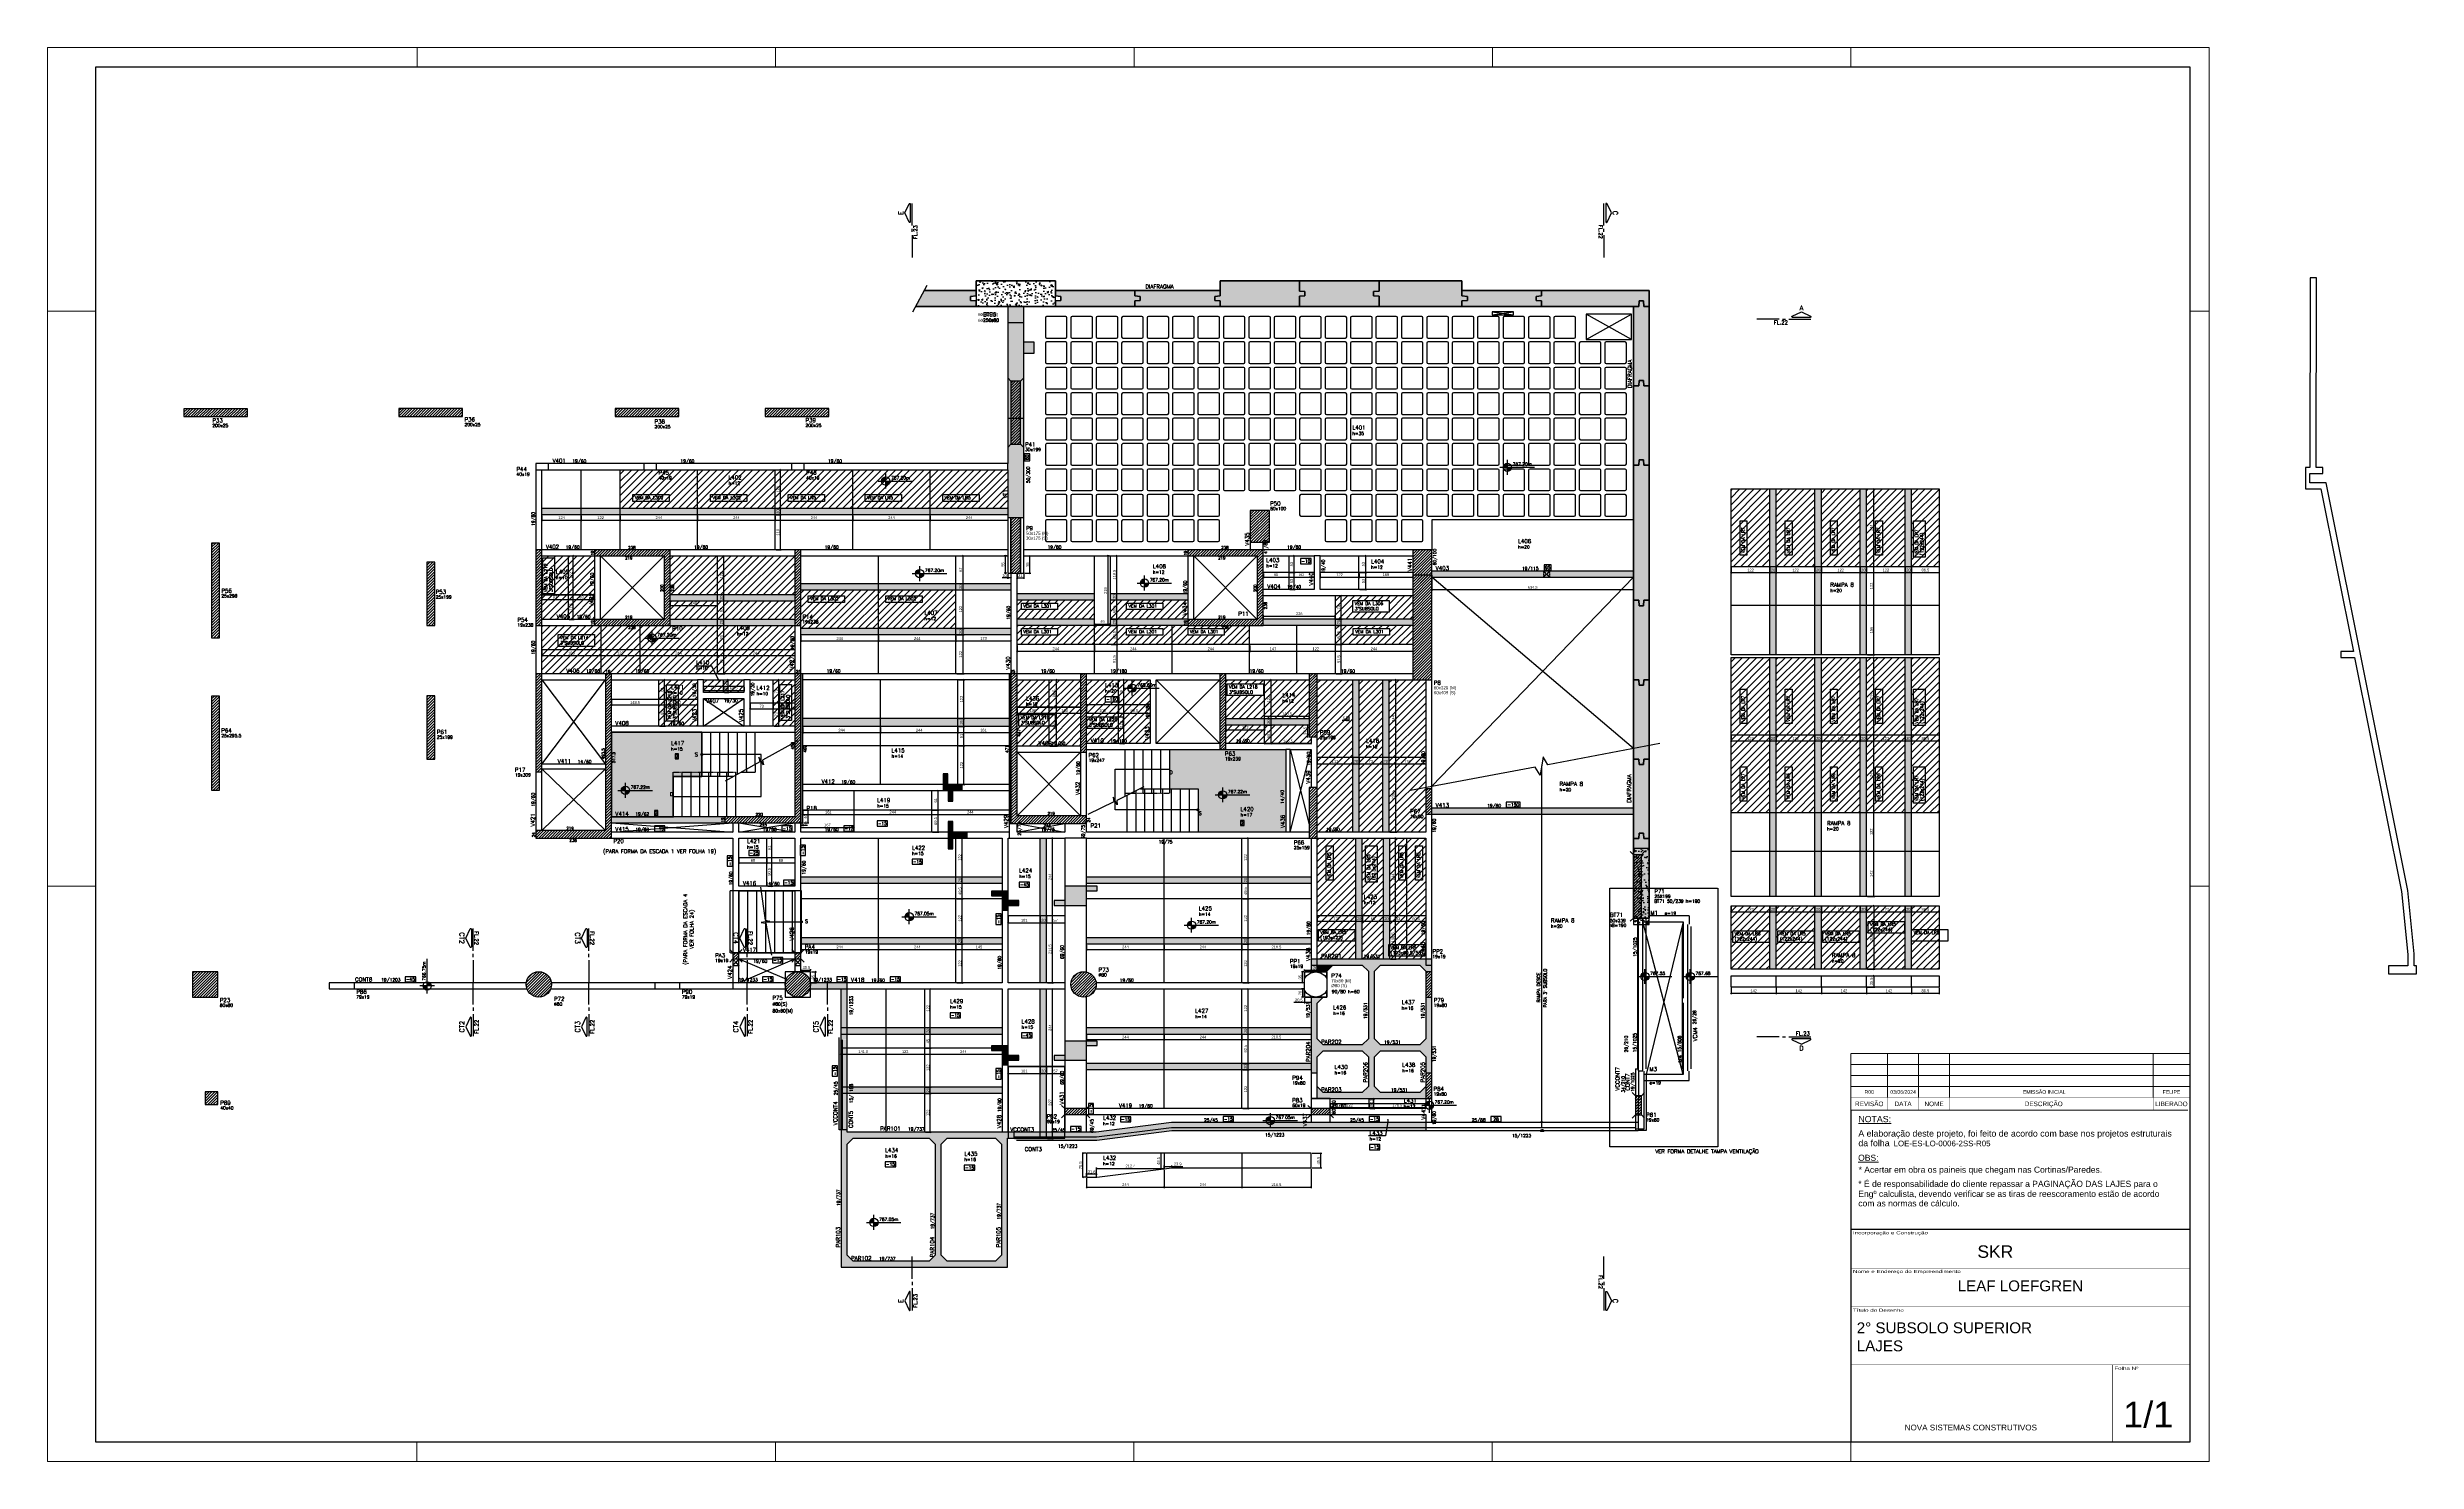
# Model space of a CAD drawing. Extents: x 1860 to 9314, y -614 to 3837.
import ezdxf
from ezdxf import colors
from ezdxf.entities.mleader import LeaderData, LeaderLine
from ezdxf.enums import TextEntityAlignment as Align
from ezdxf.math import Vec2, Vec3

# ---------------------------------------------------------------- set-up
doc = ezdxf.new("R2010")
doc.units = 0
doc.linetypes.add('DASHED', pattern=[0.75, 0.5, -0.25])
doc.linetypes.add('HIDDEN', pattern=[0.375, 0.25, -0.125])
for name, color, linetype in [('251', 5, 'Continuous'), ('COTA', 241, 'Continuous'), ('F-AUX', 2, 'Continuous'), ('F-AUX-RED', 1, 'Continuous'), ('F-BLOCOS', 3, 'Continuous'), ('F-BLOCOS-DIM', 2, 'Continuous'), ('F-BLOCOS-NOME', 3, 'Continuous'), ('F-CORTE', 4, 'Continuous'), ('F-CORTE-INDICAÇÃO', 4, 'Continuous'), ('F-COTAS', 106, 'Continuous'), ('F-CUBETA', 1, 'Continuous'), ('F-DESNIVEL-1', 254, 'Continuous'), ('F-DESNIVEL-8', 11, 'Continuous'), ('F-DESNIVEL-9', 252, 'Continuous'), ('F-ESC-PROJ', 1, 'Continuous'), ('F-ESCADAS', 2, 'Continuous'), ('F-FURO-PAREDE', 2, 'HIDDEN'), ('F-LAJES', 3, 'Continuous'), ('F-LAJES-DIM', 2, 'Continuous'), ('F-LAJES-NOME', 4, 'Continuous'), ('F-LEADER', 1, 'Continuous'), ('F-NÍVEL-PLANTA', 2, 'Continuous'), ('F-PARC-DIM', 2, 'Continuous'), ('F-PARC-NOME', 4, 'Continuous'), ('F-PILARES-DIM', 172, 'Continuous'), ('F-PILARES-HACH', 174, 'Continuous'), ('F-PILARES-M', 170, 'Continuous'), ('F-PILARES-N', 170, 'Continuous'), ('F-PILARES-NASCE', 4, 'Continuous'), ('F-PILARES-NOME', 170, 'Continuous'), ('F-PILARES-S', 170, 'Continuous'), ('F-PILARES-V', 170, 'Continuous'), ('F-SOLIDO-CORTE', 71, 'Continuous'), ('F-SOLIDO-EST', 252, 'Continuous'), ('F-SOLIDO-VIGAS', 252, 'Continuous'), ('F-TEXTO', 6, 'Continuous'), ('F-TEXTO-YELLOW', 2, 'Continuous'), ('F-VIGAS', 3, 'Continuous'), ('F-VIGAS-DIM', 2, 'Continuous'), ('F-VIGAS-NOME', 4, 'Continuous'), ('F-VÃO', 1, 'Continuous'), ('Painéis', 200, 'Continuous')]:
    doc.layers.add(name, color=color, linetype=linetype)
for name, color, linetype, lineweight in [('CARIMBO', 255, 'Continuous', 9), ('FOLHA', 255, 'Continuous', 5), ('Folhas', 255, 'Continuous', 9), ('Hachura', 251, 'Continuous', 9)]:
    doc.layers.add(name, color=color, linetype=linetype, lineweight=lineweight)
for name, color, linetype, true_color in [('F-DESNIVEL-2', 254, 'Continuous', 0xffd1e8), ('F-DESNIVEL-3', 254, 'Continuous', 0xd5c7ff), ('F-DESNIVEL-4', 254, 'Continuous', 0xc3f1b6), ('F-DESNIVEL-5', 141, 'Continuous', 0xadd6ff)]:
    doc.layers.add(name, color=color, linetype=linetype, true_color=true_color)
doc.styles.add('5385-ARQ-PB-BAS-PLA-TER-TORRE-A-106-TXT$0$R60-75', font='romans.shx', dxfattribs={"height": 0.1125})
doc.styles.add('ARIAL', font='arial.ttf')
doc.styles.add('COTA TECNICA-50', font='techl___.ttf', dxfattribs={"height": 9})
doc.styles.add('CP-TEXTO', font='romans.shx')
doc.styles.add('MCP', font='romans.shx')
doc.styles.add('ROMANS', font='romans.shx')
doc.styles.get("Standard").update_dxf_attribs({"font": 'arial.ttf'})
doc.styles.add('Tecnologia', font='')
doc.styles.add('VERDANA', font='verdana.ttf', dxfattribs={"oblique": 15})
doc.styles.get('Tecnologia').set_extended_font_data('Forgotten Futurist')
doc.dimstyles.new('COTA PAINEL-50', dxfattribs={"dimtxt": 9, "dimasz": 3, "dimexe": 3, "dimexo": 3, "dimgap": 3, "dimtad": 1, "dimdec": 1, "dimzin": 12, "dimdsep": 46, "dimtxsty": 'COTA TECNICA-50', "dimblk1": 'OBLIQUE', "dimblk2": 'OBLIQUE', "dimsah": 1, "dimcen": 0.9, "dimclrd": 4, "dimclre": 4, "dimclrt": 240, "dimadec": 1, "dimazin": 3, "dimtfac": 1, "dimtdec": 1, "dimtmove": 0, "dimatfit": 3, "dimfxl": 1, "dimtolj": 1, "dimtzin": 12, "dimarcsym": 0})
pattern_1 = [(45, (3615.476, 1372.732), (-4.419417, 4.419417), [])]
pattern_2 = [(45, (-244.971, 373.657), (-11.22532, 11.22532), [])]

# ---------------------------------------------------------------- blocks, each defined once
blk = doc.blocks.new('Carimbo Laje')
at = {"layer": 'CARIMBO', "color": 30}
for points, const_width in [([(124981.9, 144853.7), (123684.7, 144853.7), (123684.7, 144038.4)], 4.45), ([(123684.7, 144705.5), (124981.9, 144705.5)], 1.48), ([(123684.7, 144557.3), (124981.9, 144557.3)], 1.48), ([(123684.7, 144334.9), (124981.9, 144334.9)], 1.48), ([(124685.4, 144038.4), (124685.4, 144334.9)], 1.48), ([(123684.7, 144038.4), (124981.9, 144038.4)], 1.48)]:
    blk.add_lwpolyline(points, dxfattribs=dict(at, const_width=const_width))
at = {"color": 0, "linetype": 'Continuous', "ltscale": 5, "style": 'ARIAL'}
blk.add_text('NOVA SISTEMAS CONSTRUTIVOS', height=22.118, dxfattribs=at).set_placement((123890.4, 144083.7))
at = {"color": 7, "style": 'ARIAL'}
blk.add_attdef('INCORPORAÇÃO_E_CONTRUÇÃO', text='', height=45.7, dxfattribs=at).set_placement((124364.7, 144777.9), align=Align.MIDDLE_CENTER)
blk.add_attdef('NOME_DA_OBRA', text='', height=41.5, dxfattribs=at).set_placement((124333.3, 144616.6), align=Align.CENTER)
for tag, p in [('PAVIMENTO', (123706.9, 144455.9)), ('TIPO_DE_PROJETO', (123706.9, 144386.8))]:
    blk.add_attdef(tag, p, '', height=41.5, dxfattribs=at)
at = {"color": 7, "style": 'ARIAL', "oblique": 10}
blk.add_attdef('FOLHA_Nº', text='', height=111.2, dxfattribs=at).set_placement((124832.8, 144149.1), align=Align.CENTER)
at = {"layer": 'CARIMBO', "color": 7, "style": 'VERDANA'}
blk.add_attdef('ENDEREÇO', text='', height=14.8, dxfattribs=at).set_placement((124333.3, 144572.1), align=Align.CENTER)
at = {"layer": 'Folhas', "style": 'Tecnologia', "width": 1.5}
for s, p in [('Incorporação e Construção', (123692.5, 144846.3)), ('Nome e Endereço do Empreendimento', (123692.5, 144698.1)), ('Título do Desenho', (123692.5, 144549.8)), ('Folha Nº', (124693.1, 144327.5))]:
    blk.add_text(s, height=11.86, dxfattribs=at).set_placement(p, align=Align.TOP_LEFT)
blk = doc.blocks.new('Revisão Carimbo')
at = {"color": 30}
for p, q in [((0, 155), (925, 155)), ((100, 35), (100, 155)), ((184.66, 35), (184.66, 155)), ((269.32, 35), (269.32, 155)), ((825, 35), (825, 155)), ((0, 125), (925, 125)), ((0, 95), (925, 95)), ((0, 65), (925, 65))]:
    blk.add_line(p, q, dxfattribs=at)
for points, const_width in [([(0, 0), (0, 155)], 3), ([(0, 0), (920, 0)], 3), ([(0, 35), (925, 35)], 1), ([(100, 35), (100, 0)], 1), ([(184.66, 35), (184.66, 0)], 1), ([(269.32, 35), (269.32, 0)], 1), ([(825, 35), (825, 0)], 1)]:
    blk.add_lwpolyline(points, dxfattribs=dict(at, const_width=const_width))
at = {"color": 7, "style": 'ARIAL'}
for s, p in [('REVISÃO', (50, 17.5)), ('DATA', (142.33, 17.5)), ('NOME', (226.99, 17.5)), ('DESCRIÇÃO', (526.27, 17.5)), ('LIBERADO', (875, 17.5))]:
    blk.add_text(s, height=12.5, dxfattribs=at).set_placement(p, align=Align.MIDDLE_CENTER)
at = {"layer": 'CARIMBO', "color": 7, "style": 'ARIAL'}
for tag, p in [('REVISÃO_03', (50, 140)), ('DATA', (142.33, 140)), ('NOME', (226.99, 140)), ('LIBERADO', (875, 140)), ('REVISÃO_02', (50, 110)), ('REVISÃO_01', (50, 80)), ('DATA', (142.33, 110)), ('DATA', (142.33, 80)), ('NOME', (226.99, 110)), ('NOME', (226.99, 80)), ('LIBERADO', (875, 110)), ('LIBERADO', (875, 80)), ('REVISÃO_00', (50, 50)), ('DATA', (142.33, 50)), ('NOME', (226.99, 50)), ('LIBERADO', (875, 50))]:
    blk.add_attdef(tag, text='', height=10, dxfattribs=at).set_placement(p, align=Align.MIDDLE_CENTER)
for p in [(279.32, 140), (279.32, 110), (279.32, 80), (279.32, 50)]:
    blk.add_attdef('DESCRIÇÃO', text='', height=10, dxfattribs=at).set_placement(p, align=Align.MIDDLE_LEFT)
blk = doc.blocks.new('*U10')
at = {"layer": 'F-CORTE-INDICAÇÃO'}
for p, q in [((-100, 0), (-170, 0)), ((-80, 0), (-90, 0)), ((-70, 0), (0, 0))]:
    blk.add_line(p, q, dxfattribs=at)
blk.add_lwpolyline([(-112, 6, 0.802585), (-111.2, 9.8), (-140, 23.3), (-168.8, 9.8, 0.802585), (-168, 6)], format="xyb", close=True, dxfattribs=at)
at = {"layer": 'F-CORTE-INDICAÇÃO', "style": 'ROMANS'}
blk.add_attdef('CORTE', text='', height=15, dxfattribs=at).set_placement((-140, 35.8), align=Align.MIDDLE_CENTER)
at = {"layer": 'F-CORTE-INDICAÇÃO', "color": 2, "style": 'ROMANS'}
blk.add_attdef('FOLHA', text='', height=12, dxfattribs=at).set_placement((-140, -10), align=Align.MIDDLE_CENTER)
blk = doc.blocks.new('_VAONER063650636500869008690')
at = {"layer": '251', "color": 1}
for p, q in [((-34, 30), (-34, -30)), ((30, 34), (-30, 34)), ((34, -30), (34, 30)), ((-30, -34), (30, -34))]:
    blk.add_line(p, q, dxfattribs=at)
for centre, start, end in [((-30, 30), 90, 180), ((30, 30), 0, 90), ((-30, -30), 180, 270), ((30, -30), 270, 0)]:
    blk.add_arc(centre, 4, start, end, dxfattribs=at)
blk = doc.blocks.new('*U216')
at = {"layer": 'F-LAJES-DIM', "color": 1}
blk.add_lwpolyline([(0, 0), (33, 0), (33, 16), (0, 16)], close=True, dxfattribs=at)
at = {"layer": 'F-LAJES-DIM', "style": 'MCP'}
blk.add_attdef('DIM', text='', height=10, dxfattribs=at).set_placement((16.5, 8), align=Align.MIDDLE_CENTER)
blk = doc.blocks.new('*U217')
at = {"layer": 'F-LAJES-DIM', "color": 1}
blk.add_lwpolyline([(0, 0), (33, 0), (33, 16), (0, 16)], close=True, dxfattribs=at)
at = {"layer": 'F-LAJES-DIM', "style": 'MCP'}
blk.add_attdef('DIM', text='', height=10, dxfattribs=at).set_placement((16.5, 8), align=Align.MIDDLE_CENTER)
blk = doc.blocks.new('*U218')
at = {"layer": 'F-LAJES-DIM', "color": 1}
blk.add_lwpolyline([(0, 0), (11, 0), (11, 16), (0, 16)], close=True, dxfattribs=at)
at = {"layer": 'F-LAJES-DIM', "style": 'MCP'}
blk.add_attdef('DIM', text='', height=10, dxfattribs=at).set_placement((5.5, 8), align=Align.MIDDLE_CENTER)
blk = doc.blocks.new('*U206')
at = {"layer": 'F-LAJES-DIM', "color": 1}
blk.add_lwpolyline([(0, 0), (33, 0), (33, 16), (0, 16)], close=True, dxfattribs=at)
at = {"layer": 'F-LAJES-DIM', "style": 'MCP'}
blk.add_attdef('DIM', text='', height=10, dxfattribs=at).set_placement((16.5, 8), align=Align.MIDDLE_CENTER)
blk = doc.blocks.new('*U207')
at = {"layer": 'F-LAJES-DIM', "color": 1}
blk.add_lwpolyline([(0, 0), (33, 0), (33, 16), (0, 16)], close=True, dxfattribs=at)
at = {"layer": 'F-LAJES-DIM', "style": 'MCP'}
blk.add_attdef('DIM', text='', height=10, dxfattribs=at).set_placement((16.5, 8), align=Align.MIDDLE_CENTER)
blk = doc.blocks.new('*U208')
at = {"layer": 'F-LAJES-DIM', "color": 1}
blk.add_lwpolyline([(0, 0), (33, 0), (33, 16), (0, 16)], close=True, dxfattribs=at)
at = {"layer": 'F-LAJES-DIM', "style": 'MCP'}
blk.add_attdef('DIM', text='', height=10, dxfattribs=at).set_placement((16.5, 8), align=Align.MIDDLE_CENTER)
blk = doc.blocks.new('*U209')
at = {"layer": 'F-LAJES-DIM', "color": 1}
blk.add_lwpolyline([(0, 0), (33, 0), (33, 16), (0, 16)], close=True, dxfattribs=at)
at = {"layer": 'F-LAJES-DIM', "style": 'MCP'}
blk.add_attdef('DIM', text='', height=10, dxfattribs=at).set_placement((16.5, 8), align=Align.MIDDLE_CENTER)
blk = doc.blocks.new('*U210')
at = {"layer": 'F-LAJES-DIM', "color": 1}
blk.add_lwpolyline([(0, 0), (33, 0), (33, 16), (0, 16)], close=True, dxfattribs=at)
at = {"layer": 'F-LAJES-DIM', "style": 'MCP'}
blk.add_attdef('DIM', text='', height=10, dxfattribs=at).set_placement((16.5, 8), align=Align.MIDDLE_CENTER)
blk = doc.blocks.new('*U16')
at = {"layer": 'F-LAJES-DIM', "color": 1}
blk.add_lwpolyline([(0, 0), (44, 0), (44, 16), (0, 16)], close=True, dxfattribs=at)
at = {"layer": 'F-LAJES-DIM', "style": 'MCP'}
blk.add_attdef('DIM', text='', height=10, dxfattribs=at).set_placement((22, 8), align=Align.MIDDLE_CENTER)
blk = doc.blocks.new('*U211')
at = {"layer": 'F-LAJES-DIM', "color": 1}
blk.add_lwpolyline([(0, 0), (33, 0), (33, 16), (0, 16)], close=True, dxfattribs=at)
at = {"layer": 'F-LAJES-DIM', "style": 'MCP'}
blk.add_attdef('DIM', text='', height=10, dxfattribs=at).set_placement((16.5, 8), align=Align.MIDDLE_CENTER)
blk = doc.blocks.new('*U212')
at = {"layer": 'F-LAJES-DIM', "color": 1}
blk.add_lwpolyline([(0, 0), (33, 0), (33, 16), (0, 16)], close=True, dxfattribs=at)
at = {"layer": 'F-LAJES-DIM', "style": 'MCP'}
blk.add_attdef('DIM', text='', height=10, dxfattribs=at).set_placement((16.5, 8), align=Align.MIDDLE_CENTER)
blk = doc.blocks.new('*U213')
at = {"layer": 'F-LAJES-DIM', "color": 1}
blk.add_lwpolyline([(0, 0), (33, 0), (33, 16), (0, 16)], close=True, dxfattribs=at)
at = {"layer": 'F-LAJES-DIM', "style": 'MCP'}
blk.add_attdef('DIM', text='', height=10, dxfattribs=at).set_placement((16.5, 8), align=Align.MIDDLE_CENTER)
blk = doc.blocks.new('*U214')
at = {"layer": 'F-LAJES-DIM', "color": 1}
blk.add_lwpolyline([(0, 0), (33, 0), (33, 16), (0, 16)], close=True, dxfattribs=at)
at = {"layer": 'F-LAJES-DIM', "style": 'MCP'}
blk.add_attdef('DIM', text='', height=10, dxfattribs=at).set_placement((16.5, 8), align=Align.MIDDLE_CENTER)
blk = doc.blocks.new('*U215')
at = {"layer": 'F-LAJES-DIM', "color": 1}
blk.add_lwpolyline([(0, 0), (11, 0), (11, 16), (0, 16)], close=True, dxfattribs=at)
at = {"layer": 'F-LAJES-DIM', "style": 'MCP'}
blk.add_attdef('DIM', text='', height=10, dxfattribs=at).set_placement((5.5, 8), align=Align.MIDDLE_CENTER)
blk = doc.blocks.new('*U15')
at = {"layer": 'F-VIGAS-DIM', "color": 1}
blk.add_lwpolyline([(0, 0), (33, 0), (33, 16), (0, 16)], close=True, dxfattribs=at)
at = {"layer": 'F-VIGAS-DIM', "style": 'MCP'}
blk.add_attdef('DIM', text='', height=10, dxfattribs=at).set_placement((16.5, 8), align=Align.MIDDLE_CENTER)
blk = doc.blocks.new('*U27')
at = {"layer": 'F-VIGAS-DIM', "color": 1}
blk.add_lwpolyline([(0, 0), (44, 0), (44, 16), (0, 16)], close=True, dxfattribs=at)
at = {"layer": 'F-VIGAS-DIM', "style": 'MCP'}
blk.add_attdef('DIM', text='', height=10, dxfattribs=at).set_placement((22, 8), align=Align.MIDDLE_CENTER)
blk = doc.blocks.new('*U8')
at = {"layer": 'F-VIGAS-DIM', "color": 1}
blk.add_lwpolyline([(0, 0), (22, 0), (22, 16), (0, 16)], close=True, dxfattribs=at)
at = {"layer": 'F-VIGAS-DIM', "style": 'MCP'}
blk.add_attdef('DIM', text='', height=10, dxfattribs=at).set_placement((11, 8), align=Align.MIDDLE_CENTER)
blk = doc.blocks.new('*U204')
at = {"layer": 'F-VIGAS-DIM', "color": 1}
blk.add_lwpolyline([(0, 0), (11, 0), (11, 16), (0, 16)], close=True, dxfattribs=at)
at = {"layer": 'F-VIGAS-DIM', "style": 'MCP'}
blk.add_attdef('DIM', text='', height=10, dxfattribs=at).set_placement((5.5, 8), align=Align.MIDDLE_CENTER)
blk = doc.blocks.new('Nível - Planta')
at = {"layer": 'F-NÍVEL-PLANTA'}
h = blk.add_hatch(color=71, dxfattribs=at)
h.paths.add_polyline_path([(0, 0), (0, 0.26, 0.414214), (-0.26, 0)])
h.paths.add_polyline_path([(0.26, 0), (0, 0), (0, -0.26, 0.414214)])
for p, q in [((-0.47, 0), (1.7, 0)), ((0, -0.47), (0, 0.47))]:
    blk.add_line(p, q, dxfattribs=at)
blk.add_circle((0, 0), 0.26, dxfattribs=at)
at = {"layer": 'F-TEXTO', "color": 3, "style": 'MCP'}
blk.add_attdef('NÍVEL', (0.33, 0.1), '', height=0.2, dxfattribs=at)
blk = doc.blocks.new('*U17')
at = {"layer": 'F-CORTE-INDICAÇÃO'}
for p, q in [((70, 0), (0, 0)), ((80, 0), (90, 0)), ((100, 0), (170, 0))]:
    blk.add_line(p, q, dxfattribs=at)
blk.add_lwpolyline([(112, 6, -0.802585), (111.2, 9.8), (140, 23.3), (168.8, 9.8, -0.802585), (168, 6)], format="xyb", close=True, dxfattribs=at)
at = {"layer": 'F-CORTE-INDICAÇÃO', "style": 'ROMANS'}
blk.add_attdef('CORTE', text='', height=15, dxfattribs=at).set_placement((140, 35.8), align=Align.MIDDLE_CENTER)
at = {"layer": 'F-CORTE-INDICAÇÃO', "color": 2, "style": 'ROMANS'}
blk.add_attdef('FOLHA', text='', height=12, dxfattribs=at).set_placement((75.6, -10), align=Align.MIDDLE_CENTER)
blk = doc.blocks.new('*U14')
at = {"layer": 'F-CORTE-INDICAÇÃO'}
for p, q in [((70, 0), (0, 0)), ((80, 0), (90, 0)), ((100, 0), (170, 0))]:
    blk.add_line(p, q, dxfattribs=at)
blk.add_lwpolyline([(112, 6, -0.802585), (111.2, 9.8), (140, 23.3), (168.8, 9.8, -0.802585), (168, 6)], format="xyb", close=True, dxfattribs=at)
at = {"layer": 'F-CORTE-INDICAÇÃO', "style": 'ROMANS'}
blk.add_attdef('CORTE', text='', height=15, dxfattribs=at).set_placement((140, 35.8), align=Align.MIDDLE_CENTER)
at = {"layer": 'F-CORTE-INDICAÇÃO', "color": 2, "style": 'ROMANS'}
blk.add_attdef('FOLHA', text='', height=12, dxfattribs=at).set_placement((79.3, -10), align=Align.MIDDLE_CENTER)
blk = doc.blocks.new('*U13')
at = {"layer": 'F-CORTE-INDICAÇÃO'}
for p, q in [((70, 0), (0, 0)), ((80, 0), (90, 0)), ((100, 0), (170, 0))]:
    blk.add_line(p, q, dxfattribs=at)
blk.add_lwpolyline([(112, 6, -0.802585), (111.2, 9.8), (140, 23.3), (168.8, 9.8, -0.802585), (168, 6)], format="xyb", close=True, dxfattribs=at)
at = {"layer": 'F-CORTE-INDICAÇÃO', "style": 'ROMANS'}
blk.add_attdef('CORTE', text='', height=15, dxfattribs=at).set_placement((140, 35.8), align=Align.MIDDLE_CENTER)
at = {"layer": 'F-CORTE-INDICAÇÃO', "color": 2, "style": 'ROMANS'}
blk.add_attdef('FOLHA', text='', height=12, dxfattribs=at).set_placement((80.5, -10), align=Align.MIDDLE_CENTER)
blk = doc.blocks.new('_Dot')
at = {"color": 0, "linetype": 'ByBlock', "lineweight": -2}
blk.add_line((-0.5, 0), (-1, 0), dxfattribs=at)
at = {"color": 0, "linetype": 'ByBlock', "const_width": 0.5}
blk.add_lwpolyline([(-0.25, 0, 1), (0.25, 0, 1)], format="xyb", close=True, dxfattribs=at)
blk = doc.blocks.new('*U205')
at = {"layer": 'F-CORTE-INDICAÇÃO'}
for p, q in [((70, 0), (0, 0)), ((80, 0), (90, 0)), ((100, 0), (170, 0))]:
    blk.add_line(p, q, dxfattribs=at)
blk.add_lwpolyline([(112, 6, -0.802585), (111.2, 9.8), (140, 23.3), (168.8, 9.8, -0.802585), (168, 6)], format="xyb", close=True, dxfattribs=at)
at = {"layer": 'F-CORTE-INDICAÇÃO', "style": 'ROMANS'}
blk.add_attdef('CORTE', text='', height=15, dxfattribs=at).set_placement((140, 35.8), align=Align.MIDDLE_CENTER)
at = {"layer": 'F-CORTE-INDICAÇÃO', "color": 2, "style": 'ROMANS'}
blk.add_attdef('FOLHA', text='', height=12, dxfattribs=at).set_placement((144.6, -10.5), align=Align.MIDDLE_CENTER)
blk = doc.blocks.new('A$C73795571')
at = {"layer": 'F-AUX-RED', "linetype": 'Continuous'}
h = blk.add_hatch(dxfattribs=at)
h.set_pattern_fill('AR-CONC', color=256, scale=5)
h.set_pattern_definition([(50, (4e-12, -570), (35.863, -3.1376), [3.75, -41.25]), (355, (4e-12, -570), (-6.93757, 37.6096), [3, -33]), (100.4514, (2.99, -570.26), (28.92544, 34.472), [3.187, -35.0571]), (46.1842, (4e-12, -560), (53.36207, -8.27596), [5.625, -61.875]), (96.6356, (4.447, -560.69), (46.7331, 48.7059), [4.7805, -52.5857]), (351.1842, (4e-12, -560), (46.7331, 48.7059), [4.5, -49.5]), (21, (5, -562.5), (29.84535, -20.13094), [3.75, -41.25]), (326, (5, -562.5), (12.16577, 36.2575), [3, -33]), (71.4514, (7.487, -564.178), (42.01112, 16.12656), [3.187, -35.0571]), (37.5, (4e-12, -570), (0.607993, 16.644693), [0, -32.6, 0, -33.5, 0, -33.125]), (7.5, (4e-12, -570), (13.15348, 19.72059), [0, -19.1, 0, -31.85, 0, -12.625]), (327.5, (-11.15, -570), (26.69112, -1.127744), [0, -12.5, 0, -39, 0, -51.75]), (317.5, (-16.15, -570), (29.15931, 5.00525), [0, -16.25, 0, -25.9, 0, -36.75])])
h.paths.add_polyline_path([(3234.5, -295.5), (3284.5, -295.5), (3284.5, -56.5), (3234.5, -56.5)])
at = {"layer": 'F-BLOCOS', "color": 2, "linetype": 'Continuous'}
blk.add_lwpolyline([(3234.5, -295.5), (3284.5, -295.5), (3284.5, -56.5), (3234.5, -56.5)], close=True, dxfattribs=at)
blk = doc.blocks.new('*U171')
at = {"layer": 'F-VÃO'}
for p, q in [((0, 0), (68, 10)), ((0, 10), (68, 0))]:
    blk.add_line(p, q, dxfattribs=at)
at = {"layer": 'F-VÃO', "color": 3}
blk.add_lwpolyline([(0, 0), (68, 0), (68, 10), (0, 10)], close=True, dxfattribs=at)
blk = doc.blocks.new('A$C04536A2A')
at = {"layer": 'F-AUX'}
h = blk.add_hatch(color=1, dxfattribs=at)
edge = h.paths.add_edge_path()
edge.add_arc((-375.3, 89.1), 3, 0, 360)
at = {"layer": 'F-AUX', "color": 1}
blk.add_circle((-375.3, 89.1), 3, dxfattribs=at)
at = {"layer": 'F-AUX-RED'}
blk.add_lwpolyline([(-375.3, 89.1), (-635.4, 89), (-635.4, 217), (-465, 217)], dxfattribs=at)
blk.add_solid([(-477, 215), (-465, 217), (-477, 219)], dxfattribs=at)
at = {"layer": 'F-ESC-PROJ', "linetype": 'DASHED', "ltscale": 0.25}
for points in [[(-549, 155.5), (-549, 141.5)], [(-521, 155.5), (-521, 141.5)], [(-493, 155.5), (-493, 141.5)], [(-465, 155.5), (-465, 141.5)], [(-584.9, 141.5), (-465, 141.5)], [(-577, 145.4), (-577, 141.5)]]:
    blk.add_lwpolyline(points, dxfattribs=at)
at = {"layer": 'F-ESCADAS', "linetype": 'Continuous'}
for points in [[(-605, 278.5), (-605, 131.6)], [(-577, 278.5), (-577, 145.4)], [(-549, 278.5), (-549, 155.5)], [(-521, 278.5), (-521, 155.5)], [(-493, 278.5), (-493, 155.5)], [(-465, 278.5), (-465, 155.5)], [(-556.4, 155.5), (-375, 155.5)], [(-543, 155.5), (-543, 19)], [(-515, 155.5), (-515, 19)], [(-487, 155.5), (-487, 19)], [(-459, 155.5), (-459, 19)], [(-431, 155.5), (-431, 19)], [(-403, 155.5), (-403, 19)], [(-375, 155.5), (-375, 19)], [(-605, 141.5), (-584.9, 141.5)], [(-599, 134.6), (-599, 19)], [(-571, 148.3), (-571, 19)]]:
    blk.add_lwpolyline(points, dxfattribs=at)
at = {"layer": 'F-LEADER'}
blk.add_lwpolyline([(-545.4, 160.9), (-630.9, 118.9), (-629.3, 104.3), (-641.5, 129), (-639.9, 114.4), (-721.3, 74.2)], dxfattribs=at)
at = {"layer": 'F-TEXTO-YELLOW', "char_height": 11.2, "width": 61.38, "attachment_point": 9, "style": '5385-ARQ-PB-BAS-PLA-TER-TORRE-A-106-TXT$0$R60-75'}
for s, insert in [('D', (-454.5, 201.4)), ('S', (-363.5, 72.5))]:
    blk.add_mtext(s, dxfattribs=dict(at, insert=insert))
blk = doc.blocks.new('A$C17F06F62')
at = {"layer": 'F-AUX'}
h = blk.add_hatch(color=1, dxfattribs=at)
edge = h.paths.add_edge_path()
edge.add_arc((-72.5, 205.5), 3, 0, 360)
at = {"layer": 'F-AUX', "color": 1}
for points in [[(228, 248.1), (118.5, 187), (121.1, 172.7), (107.2, 196.4), (109.8, 182), (0.3, 120.9)], [(-162.5, 72.5), (114.1, 72.5), (114.1, 205.5), (-72.5, 205.5)]]:
    blk.add_lwpolyline(points, dxfattribs=at)
blk.add_circle((-72.5, 205.5), 3, dxfattribs=at)
for points in [[(112.1, 196.5), (114.1, 184.5), (116.1, 196.5)], [(-150.5, 70.5), (-162.5, 72.5), (-150.5, 74.5)]]:
    blk.add_solid(points, dxfattribs=at)
at = {"layer": 'F-ESC-PROJ', "linetype": 'DASHED', "ltscale": 0.25}
for p, q in [((-134.5, 149.5), (33.5, 149.5)), ((33.5, 149.5), (33.5, 139.4))]:
    blk.add_line(p, q, dxfattribs=at)
for points in [[(-162.5, 135.5), (-162.5, 149.5)], [(-162.5, 149.5), (-134.5, 149.5)], [(-134.5, 135.5), (-134.5, 149.5)], [(-106.5, 135.5), (-106.5, 149.5)], [(-78.5, 135.5), (-78.5, 149.5)], [(-50.5, 135.5), (-50.5, 149.5)], [(-22.5, 135.5), (-22.5, 149.5)], [(5.5, 135.5), (5.5, 149.5)]]:
    blk.add_lwpolyline(points, dxfattribs=at)
at = {"layer": 'F-ESCADAS', "linetype": 'Continuous'}
for p, q in [((-72.5, 135.5), (-72.5, 275.5)), ((-44.5, 135.5), (-44.5, 275.5)), ((-16.5, 135.5), (-16.5, 275.5)), ((11.5, 135.5), (11.5, 275.5)), ((39.5, 142.8), (39.5, 275.5)), ((67.5, 158.4), (67.5, 275.5)), ((95.5, 174), (95.5, 275.5))]:
    blk.add_line(p, q, dxfattribs=at)
for points in [[(51.6, 149.5), (95.5, 149.5)], [(67.5, 158.4), (67.5, 149.5)], [(95.5, 174), (95.5, 149.5)], [(-162.5, 9.5), (-162.5, 135.5)], [(26.4, 135.5), (-161.4, 135.5)], [(-134.5, 9.5), (-134.5, 135.5)], [(-106.5, 9.5), (-106.5, 135.5)], [(-78.5, 9.5), (-78.5, 135.5)], [(-50.5, 9.5), (-50.5, 135.5)], [(-22.5, 9.5), (-22.5, 135.5)], [(5.5, 9.5), (5.5, 135.5)], [(33.5, 139.4), (33.5, 9.5)]]:
    blk.add_lwpolyline(points, dxfattribs=at)
at = {"layer": 'F-TEXTO-YELLOW', "char_height": 11.2, "width": 61.38, "style": '5385-ARQ-PB-BAS-PLA-TER-TORRE-A-106-TXT$0$R60-75'}
for s, insert, attachment_point in [('S', (-94.8, 210.5), 1), ('D', (-163.4, 85.9), 3)]:
    blk.add_mtext(s, dxfattribs=dict(at, insert=insert, attachment_point=attachment_point))
blk = doc.blocks.new('_Oblique')
at = {"color": 0, "linetype": 'ByBlock', "lineweight": -2}
blk.add_line((-0.5, -0.5), (0.5, 0.5), dxfattribs=at)
blk = doc.blocks.new('*D240')
at = {"layer": 'COTA', "color": 4, "lineweight": -2, "transparency": 16777216}
for p, q in [((3415.5, 2363.2), (3415.5, 2346.6)), ((3415.5, 2349.6), (3539.5, 2349.6)), ((3539.5, 2363.2), (3539.5, 2346.6))]:
    blk.add_line(p, q, dxfattribs=at)
at = {"layer": 'Defpoints', "color": 0, "transparency": 16777216}
for p in [(3415.5, 2366.2), (3539.5, 2366.2), (3539.5, 2349.6)]:
    blk.add_point(p, dxfattribs=at)
at = {"layer": 'COTA', "color": 4, "lineweight": -2, "transparency": 16777216, "xscale": 3, "yscale": 3, "zscale": 3, "rotation": 180}
blk.add_blockref('_Oblique', (3415.5, 2349.6), dxfattribs=at)
at = {"layer": 'COTA', "color": 4, "lineweight": -2, "transparency": 16777216, "xscale": 3, "yscale": 3, "zscale": 3}
blk.add_blockref('_Oblique', (3539.5, 2349.6), dxfattribs=at)
at = {"layer": 'COTA', "color": 240, "transparency": 16777216, "insert": (3477.5, 2357.1), "char_height": 9, "attachment_point": 5, "style": 'COTA TECNICA-50'}
blk.add_mtext('\\A1;124', dxfattribs=at)
blk = doc.blocks.new('*D241')
at = {"layer": 'COTA', "color": 4, "lineweight": -2, "transparency": 16777216}
for p, q in [((3539.5, 2363.2), (3539.5, 2346.6)), ((3539.5, 2349.6), (3661.5, 2349.6)), ((3661.5, 2363.2), (3661.5, 2346.6))]:
    blk.add_line(p, q, dxfattribs=at)
at = {"layer": 'Defpoints', "color": 0, "transparency": 16777216}
for p in [(3539.5, 2366.2), (3661.5, 2366.2), (3661.5, 2349.6)]:
    blk.add_point(p, dxfattribs=at)
at = {"layer": 'COTA', "color": 4, "lineweight": -2, "transparency": 16777216, "xscale": 3, "yscale": 3, "zscale": 3, "rotation": 180}
blk.add_blockref('_Oblique', (3539.5, 2349.6), dxfattribs=at)
at = {"layer": 'COTA', "color": 4, "lineweight": -2, "transparency": 16777216, "xscale": 3, "yscale": 3, "zscale": 3}
blk.add_blockref('_Oblique', (3661.5, 2349.6), dxfattribs=at)
at = {"layer": 'COTA', "color": 240, "transparency": 16777216, "insert": (3600.5, 2357.1), "char_height": 9, "attachment_point": 5, "style": 'COTA TECNICA-50'}
blk.add_mtext('\\A1;122', dxfattribs=at)
blk = doc.blocks.new('*D242')
at = {"layer": 'COTA', "color": 4, "lineweight": -2, "transparency": 16777216}
for p, q in [((3661.5, 2363.2), (3661.5, 2346.6)), ((3661.5, 2349.6), (3905.5, 2349.6)), ((3905.5, 2363.2), (3905.5, 2346.6))]:
    blk.add_line(p, q, dxfattribs=at)
at = {"layer": 'Defpoints', "color": 0, "transparency": 16777216}
for p in [(3661.5, 2366.2), (3905.5, 2366.2), (3905.5, 2349.6)]:
    blk.add_point(p, dxfattribs=at)
at = {"layer": 'COTA', "color": 4, "lineweight": -2, "transparency": 16777216, "xscale": 3, "yscale": 3, "zscale": 3, "rotation": 180}
blk.add_blockref('_Oblique', (3661.5, 2349.6), dxfattribs=at)
at = {"layer": 'COTA', "color": 4, "lineweight": -2, "transparency": 16777216, "xscale": 3, "yscale": 3, "zscale": 3}
blk.add_blockref('_Oblique', (3905.5, 2349.6), dxfattribs=at)
at = {"layer": 'COTA', "color": 240, "transparency": 16777216, "insert": (3783.5, 2357.1), "char_height": 9, "attachment_point": 5, "style": 'COTA TECNICA-50'}
blk.add_mtext('\\A1;244', dxfattribs=at)
blk = doc.blocks.new('*D243')
at = {"layer": 'COTA', "color": 4, "lineweight": -2, "transparency": 16777216}
for p, q in [((3905.5, 2363.2), (3905.5, 2346.6)), ((3905.5, 2349.6), (4149.5, 2349.6)), ((4149.5, 2363.2), (4149.5, 2346.6))]:
    blk.add_line(p, q, dxfattribs=at)
at = {"layer": 'Defpoints', "color": 0, "transparency": 16777216}
for p in [(3905.5, 2366.2), (4149.5, 2366.2), (4149.5, 2349.6)]:
    blk.add_point(p, dxfattribs=at)
at = {"layer": 'COTA', "color": 4, "lineweight": -2, "transparency": 16777216, "xscale": 3, "yscale": 3, "zscale": 3, "rotation": 180}
blk.add_blockref('_Oblique', (3905.5, 2349.6), dxfattribs=at)
at = {"layer": 'COTA', "color": 4, "lineweight": -2, "transparency": 16777216, "xscale": 3, "yscale": 3, "zscale": 3}
blk.add_blockref('_Oblique', (4149.5, 2349.6), dxfattribs=at)
at = {"layer": 'COTA', "color": 240, "transparency": 16777216, "insert": (4027.5, 2357.1), "char_height": 9, "attachment_point": 5, "style": 'COTA TECNICA-50'}
blk.add_mtext('\\A1;244', dxfattribs=at)
blk = doc.blocks.new('*D244')
at = {"layer": 'COTA', "color": 4, "lineweight": -2, "transparency": 16777216}
for p, q in [((4149.5, 2363.2), (4149.5, 2346.6)), ((4149.5, 2349.6), (4393.5, 2349.6)), ((4393.5, 2363.2), (4393.5, 2346.6))]:
    blk.add_line(p, q, dxfattribs=at)
at = {"layer": 'Defpoints', "color": 0, "transparency": 16777216}
for p in [(4149.5, 2366.2), (4393.5, 2366.2), (4393.5, 2349.6)]:
    blk.add_point(p, dxfattribs=at)
at = {"layer": 'COTA', "color": 4, "lineweight": -2, "transparency": 16777216, "xscale": 3, "yscale": 3, "zscale": 3, "rotation": 180}
blk.add_blockref('_Oblique', (4149.5, 2349.6), dxfattribs=at)
at = {"layer": 'COTA', "color": 4, "lineweight": -2, "transparency": 16777216, "xscale": 3, "yscale": 3, "zscale": 3}
blk.add_blockref('_Oblique', (4393.5, 2349.6), dxfattribs=at)
at = {"layer": 'COTA', "color": 240, "transparency": 16777216, "insert": (4271.5, 2357.1), "char_height": 9, "attachment_point": 5, "style": 'COTA TECNICA-50'}
blk.add_mtext('\\A1;244', dxfattribs=at)
blk = doc.blocks.new('*D245')
at = {"layer": 'COTA', "color": 4, "lineweight": -2, "transparency": 16777216}
for p, q in [((4393.5, 2363.2), (4393.5, 2346.6)), ((4393.5, 2349.6), (4637.5, 2349.6)), ((4637.5, 2363.2), (4637.5, 2346.6))]:
    blk.add_line(p, q, dxfattribs=at)
at = {"layer": 'Defpoints', "color": 0, "transparency": 16777216}
for p in [(4393.5, 2366.2), (4637.5, 2366.2), (4637.5, 2349.6)]:
    blk.add_point(p, dxfattribs=at)
at = {"layer": 'COTA', "color": 4, "lineweight": -2, "transparency": 16777216, "xscale": 3, "yscale": 3, "zscale": 3, "rotation": 180}
blk.add_blockref('_Oblique', (4393.5, 2349.6), dxfattribs=at)
at = {"layer": 'COTA', "color": 4, "lineweight": -2, "transparency": 16777216, "xscale": 3, "yscale": 3, "zscale": 3}
blk.add_blockref('_Oblique', (4637.5, 2349.6), dxfattribs=at)
at = {"layer": 'COTA', "color": 240, "transparency": 16777216, "insert": (4515.5, 2357.1), "char_height": 9, "attachment_point": 5, "style": 'COTA TECNICA-50'}
blk.add_mtext('\\A1;244', dxfattribs=at)
blk = doc.blocks.new('*D246')
at = {"layer": 'COTA', "color": 4, "lineweight": -2, "transparency": 16777216}
for p, q in [((4637.5, 2363.2), (4637.5, 2346.6)), ((4637.5, 2349.6), (4881.5, 2349.6)), ((4881.5, 2363.2), (4881.5, 2346.6))]:
    blk.add_line(p, q, dxfattribs=at)
at = {"layer": 'Defpoints', "color": 0, "transparency": 16777216}
for p in [(4637.5, 2366.2), (4881.5, 2366.2), (4881.5, 2349.6)]:
    blk.add_point(p, dxfattribs=at)
at = {"layer": 'COTA', "color": 4, "lineweight": -2, "transparency": 16777216, "xscale": 3, "yscale": 3, "zscale": 3, "rotation": 180}
blk.add_blockref('_Oblique', (4637.5, 2349.6), dxfattribs=at)
at = {"layer": 'COTA', "color": 4, "lineweight": -2, "transparency": 16777216, "xscale": 3, "yscale": 3, "zscale": 3}
blk.add_blockref('_Oblique', (4881.5, 2349.6), dxfattribs=at)
at = {"layer": 'COTA', "color": 240, "transparency": 16777216, "insert": (4759.5, 2357.1), "char_height": 9, "attachment_point": 5, "style": 'COTA TECNICA-50'}
blk.add_mtext('\\A1;244', dxfattribs=at)
blk = doc.blocks.new('*D247')
at = {"layer": 'COTA', "color": 4, "lineweight": -2, "transparency": 16777216}
for p, q in [((4152.5, 2366.2), (4168.9, 2366.2)), ((4165.9, 2256.2), (4165.9, 2366.2)), ((4152.5, 2256.2), (4168.9, 2256.2))]:
    blk.add_line(p, q, dxfattribs=at)
at = {"layer": 'Defpoints', "color": 0, "transparency": 16777216}
for p in [(4149.5, 2366.2), (4165.9, 2366.2), (4149.5, 2256.2)]:
    blk.add_point(p, dxfattribs=at)
at = {"layer": 'COTA', "color": 4, "lineweight": -2, "transparency": 16777216, "xscale": 3, "yscale": 3, "zscale": 3}
for p, rotation in [((4165.9, 2366.2), 90), ((4165.9, 2256.2), 270)]:
    blk.add_blockref('_Oblique', p, dxfattribs=dict(at, rotation=rotation))
at = {"layer": 'COTA', "color": 240, "transparency": 16777216, "insert": (4158.3, 2311.2), "char_height": 9, "attachment_point": 5, "rotation": 90, "style": 'COTA TECNICA-50'}
blk.add_mtext('\\A1;110', dxfattribs=at)
blk = doc.blocks.new('*D248')
at = {"layer": 'COTA', "color": 4, "lineweight": -2, "transparency": 16777216}
for p, q in [((4152.5, 2386.2), (4168.9, 2386.2)), ((4165.9, 2366.2), (4165.9, 2386.2)), ((4152.5, 2366.2), (4168.9, 2366.2))]:
    blk.add_line(p, q, dxfattribs=at)
at = {"layer": 'Defpoints', "color": 0, "transparency": 16777216}
for p in [(4149.5, 2386.2), (4165.9, 2386.2), (4149.5, 2366.2)]:
    blk.add_point(p, dxfattribs=at)
at = {"layer": 'COTA', "color": 4, "lineweight": -2, "transparency": 16777216, "xscale": 3, "yscale": 3, "zscale": 3}
for p, rotation in [((4165.9, 2386.2), 90), ((4165.9, 2366.2), 270)]:
    blk.add_blockref('_Oblique', p, dxfattribs=dict(at, rotation=rotation))
at = {"layer": 'COTA', "color": 240, "transparency": 16777216, "insert": (4158.3, 2376.2), "char_height": 9, "attachment_point": 5, "rotation": 90, "style": 'COTA TECNICA-50'}
blk.add_mtext('\\A1;20', dxfattribs=at)
blk = doc.blocks.new('*D249')
at = {"layer": 'COTA', "color": 4, "lineweight": -2, "transparency": 16777216}
for p, q in [((4152.5, 2508.2), (4168.9, 2508.2)), ((4165.9, 2386.2), (4165.9, 2508.2)), ((4152.5, 2386.2), (4168.9, 2386.2))]:
    blk.add_line(p, q, dxfattribs=at)
at = {"layer": 'Defpoints', "color": 0, "transparency": 16777216}
for p in [(4149.5, 2508.2), (4165.9, 2508.2), (4149.5, 2386.2)]:
    blk.add_point(p, dxfattribs=at)
at = {"layer": 'COTA', "color": 4, "lineweight": -2, "transparency": 16777216, "xscale": 3, "yscale": 3, "zscale": 3}
for p, rotation in [((4165.9, 2508.2), 90), ((4165.9, 2386.2), 270)]:
    blk.add_blockref('_Oblique', p, dxfattribs=dict(at, rotation=rotation))
at = {"layer": 'COTA', "color": 240, "transparency": 16777216, "insert": (4158.4, 2447.2), "char_height": 9, "attachment_point": 5, "rotation": 90, "style": 'COTA TECNICA-50'}
blk.add_mtext('\\A1;122', dxfattribs=at)
blk = doc.blocks.new('*D250')
at = {"layer": 'COTA', "color": 4, "lineweight": -2, "transparency": 16777216}
for p, q in [((4721.5, 1988.2), (4743.8, 1988.2)), ((4740.8, 1866.2), (4740.8, 1988.2)), ((4721.5, 1866.2), (4743.8, 1866.2))]:
    blk.add_line(p, q, dxfattribs=at)
at = {"layer": 'Defpoints', "color": 0, "transparency": 16777216}
for p in [(4718.5, 1988.2), (4740.8, 1988.2), (4718.5, 1866.2)]:
    blk.add_point(p, dxfattribs=at)
at = {"layer": 'COTA', "color": 4, "lineweight": -2, "transparency": 16777216, "xscale": 3, "yscale": 3, "zscale": 3}
for p, rotation in [((4740.8, 1988.2), 90), ((4740.8, 1866.2), 270)]:
    blk.add_blockref('_Oblique', p, dxfattribs=dict(at, rotation=rotation))
at = {"layer": 'COTA', "color": 240, "transparency": 16777216, "insert": (4733.3, 1927.2), "char_height": 9, "attachment_point": 5, "rotation": 90, "style": 'COTA TECNICA-50'}
blk.add_mtext('\\A1;122', dxfattribs=at)
blk = doc.blocks.new('*D251')
at = {"layer": 'COTA', "color": 4, "lineweight": -2, "transparency": 16777216}
for p, q in [((4721.5, 2150.2), (4743.8, 2150.2)), ((4721.5, 2130.2), (4743.8, 2130.2)), ((4740.8, 2130.2), (4740.8, 2150.2))]:
    blk.add_line(p, q, dxfattribs=at)
at = {"layer": 'Defpoints', "color": 0, "transparency": 16777216}
for p in [(4718.5, 2150.2), (4718.5, 2130.2), (4740.8, 2150.2)]:
    blk.add_point(p, dxfattribs=at)
at = {"layer": 'COTA', "color": 4, "lineweight": -2, "transparency": 16777216, "xscale": 3, "yscale": 3, "zscale": 3}
for p, rotation in [((4740.8, 2150.2), 90), ((4740.8, 2130.2), 270)]:
    blk.add_blockref('_Oblique', p, dxfattribs=dict(at, rotation=rotation))
at = {"layer": 'COTA', "color": 240, "transparency": 16777216, "insert": (4733.2, 2140.2), "char_height": 9, "attachment_point": 5, "rotation": 90, "style": 'COTA TECNICA-50'}
blk.add_mtext('\\A1;20', dxfattribs=at)
blk = doc.blocks.new('*D252')
at = {"layer": 'COTA', "color": 4, "lineweight": -2, "transparency": 16777216}
for p, q in [((4721.5, 2237.2), (4743.8, 2237.2)), ((4740.8, 2150.2), (4740.8, 2237.2)), ((4721.5, 2150.2), (4743.8, 2150.2))]:
    blk.add_line(p, q, dxfattribs=at)
at = {"layer": 'Defpoints', "color": 0, "transparency": 16777216}
for p in [(4718.5, 2237.2), (4740.8, 2237.2), (4718.5, 2150.2)]:
    blk.add_point(p, dxfattribs=at)
at = {"layer": 'COTA', "color": 4, "lineweight": -2, "transparency": 16777216, "xscale": 3, "yscale": 3, "zscale": 3}
for p, rotation in [((4740.8, 2237.2), 90), ((4740.8, 2150.2), 270)]:
    blk.add_blockref('_Oblique', p, dxfattribs=dict(at, rotation=rotation))
at = {"layer": 'COTA', "color": 240, "transparency": 16777216, "insert": (4733.2, 2193.7), "char_height": 9, "attachment_point": 5, "rotation": 90, "style": 'COTA TECNICA-50'}
blk.add_mtext('\\A1;87', dxfattribs=at)
blk = doc.blocks.new('*D253')
at = {"layer": 'COTA', "color": 4, "lineweight": -2, "transparency": 16777216}
for p, q in [((4721.5, 2008.2), (4743.8, 2008.2)), ((4721.5, 1988.2), (4743.8, 1988.2)), ((4740.8, 1988.2), (4740.8, 2008.2))]:
    blk.add_line(p, q, dxfattribs=at)
at = {"layer": 'Defpoints', "color": 0, "transparency": 16777216}
for p in [(4718.5, 2008.2), (4718.5, 1988.2), (4740.8, 2008.2)]:
    blk.add_point(p, dxfattribs=at)
at = {"layer": 'COTA', "color": 4, "lineweight": -2, "transparency": 16777216, "xscale": 3, "yscale": 3, "zscale": 3}
for p, rotation in [((4740.8, 2008.2), 90), ((4740.8, 1988.2), 270)]:
    blk.add_blockref('_Oblique', p, dxfattribs=dict(at, rotation=rotation))
at = {"layer": 'COTA', "color": 240, "transparency": 16777216, "insert": (4733.2, 1998.2), "char_height": 9, "attachment_point": 5, "rotation": 90, "style": 'COTA TECNICA-50'}
blk.add_mtext('\\A1;20', dxfattribs=at)
blk = doc.blocks.new('*D254')
at = {"layer": 'COTA', "color": 4, "lineweight": -2, "transparency": 16777216}
for p, q in [((4721.5, 2130.2), (4743.8, 2130.2)), ((4740.8, 2008.2), (4740.8, 2130.2)), ((4721.5, 2008.2), (4743.8, 2008.2))]:
    blk.add_line(p, q, dxfattribs=at)
at = {"layer": 'Defpoints', "color": 0, "transparency": 16777216}
for p in [(4718.5, 2130.2), (4740.8, 2130.2), (4718.5, 2008.2)]:
    blk.add_point(p, dxfattribs=at)
at = {"layer": 'COTA', "color": 4, "lineweight": -2, "transparency": 16777216, "xscale": 3, "yscale": 3, "zscale": 3}
for p, rotation in [((4740.8, 2130.2), 90), ((4740.8, 2008.2), 270)]:
    blk.add_blockref('_Oblique', p, dxfattribs=dict(at, rotation=rotation))
at = {"layer": 'COTA', "color": 240, "transparency": 16777216, "insert": (4733.3, 2069.2), "char_height": 9, "attachment_point": 5, "rotation": 90, "style": 'COTA TECNICA-50'}
blk.add_mtext('\\A1;122', dxfattribs=at)
blk = doc.blocks.new('*D255')
at = {"layer": 'COTA', "color": 4, "lineweight": -2, "transparency": 16777216}
for p, q in [((4230.5, 1985.2), (4230.5, 1966.4)), ((4230.5, 1969.4), (4474.5, 1969.4)), ((4474.5, 1985.2), (4474.5, 1966.4))]:
    blk.add_line(p, q, dxfattribs=at)
at = {"layer": 'Defpoints', "color": 0, "transparency": 16777216}
for p in [(4230.5, 1988.2), (4474.5, 1988.2), (4474.5, 1969.4)]:
    blk.add_point(p, dxfattribs=at)
at = {"layer": 'COTA', "color": 4, "lineweight": -2, "transparency": 16777216, "xscale": 3, "yscale": 3, "zscale": 3, "rotation": 180}
blk.add_blockref('_Oblique', (4230.5, 1969.4), dxfattribs=at)
at = {"layer": 'COTA', "color": 4, "lineweight": -2, "transparency": 16777216, "xscale": 3, "yscale": 3, "zscale": 3}
blk.add_blockref('_Oblique', (4474.5, 1969.4), dxfattribs=at)
at = {"layer": 'COTA', "color": 240, "transparency": 16777216, "insert": (4352.5, 1977), "char_height": 9, "attachment_point": 5, "style": 'COTA TECNICA-50'}
blk.add_mtext('\\A1;244', dxfattribs=at)
blk = doc.blocks.new('*D256')
at = {"layer": 'COTA', "color": 4, "lineweight": -2, "transparency": 16777216}
for p, q in [((4474.5, 1985.2), (4474.5, 1966.4)), ((4474.5, 1969.4), (4718.5, 1969.4)), ((4718.5, 1985.2), (4718.5, 1966.4))]:
    blk.add_line(p, q, dxfattribs=at)
at = {"layer": 'Defpoints', "color": 0, "transparency": 16777216}
for p in [(4474.5, 1988.2), (4718.5, 1988.2), (4718.5, 1969.4)]:
    blk.add_point(p, dxfattribs=at)
at = {"layer": 'COTA', "color": 4, "lineweight": -2, "transparency": 16777216, "xscale": 3, "yscale": 3, "zscale": 3, "rotation": 180}
blk.add_blockref('_Oblique', (4474.5, 1969.4), dxfattribs=at)
at = {"layer": 'COTA', "color": 4, "lineweight": -2, "transparency": 16777216, "xscale": 3, "yscale": 3, "zscale": 3}
blk.add_blockref('_Oblique', (4718.5, 1969.4), dxfattribs=at)
at = {"layer": 'COTA', "color": 240, "transparency": 16777216, "insert": (4596.5, 1977), "char_height": 9, "attachment_point": 5, "style": 'COTA TECNICA-50'}
blk.add_mtext('\\A1;244', dxfattribs=at)
blk = doc.blocks.new('*D257')
at = {"layer": 'COTA', "color": 4, "lineweight": -2, "transparency": 16777216}
for p, q in [((4718.5, 1985.2), (4718.5, 1966.4)), ((4718.5, 1969.4), (4891.5, 1969.4)), ((4891.5, 1985.2), (4891.5, 1966.4))]:
    blk.add_line(p, q, dxfattribs=at)
at = {"layer": 'Defpoints', "color": 0, "transparency": 16777216}
for p in [(4718.5, 1988.2), (4891.5, 1988.2), (4891.5, 1969.4)]:
    blk.add_point(p, dxfattribs=at)
at = {"layer": 'COTA', "color": 4, "lineweight": -2, "transparency": 16777216, "xscale": 3, "yscale": 3, "zscale": 3, "rotation": 180}
blk.add_blockref('_Oblique', (4718.5, 1969.4), dxfattribs=at)
at = {"layer": 'COTA', "color": 4, "lineweight": -2, "transparency": 16777216, "xscale": 3, "yscale": 3, "zscale": 3}
blk.add_blockref('_Oblique', (4891.5, 1969.4), dxfattribs=at)
at = {"layer": 'COTA', "color": 240, "transparency": 16777216, "insert": (4805, 1977.1), "char_height": 9, "attachment_point": 5, "style": 'COTA TECNICA-50'}
blk.add_mtext('\\A1;173', dxfattribs=at)
blk = doc.blocks.new('*D258')
at = {"layer": 'COTA', "color": 4, "lineweight": -2, "transparency": 16777216}
for p, q in [((4878.5, 2237.2), (4870.4, 2237.2)), ((4873.4, 2237.2), (4873.4, 2182.2)), ((4878.5, 2182.2), (4870.4, 2182.2))]:
    blk.add_line(p, q, dxfattribs=at)
at = {"layer": 'Defpoints', "color": 0, "transparency": 16777216}
for p in [(4881.5, 2237.2), (4873.4, 2182.2), (4881.5, 2182.2)]:
    blk.add_point(p, dxfattribs=at)
at = {"layer": 'COTA', "color": 4, "lineweight": -2, "transparency": 16777216, "xscale": 3, "yscale": 3, "zscale": 3}
for p, rotation in [((4873.4, 2237.2), 90), ((4873.4, 2182.2), 270)]:
    blk.add_blockref('_Oblique', p, dxfattribs=dict(at, rotation=rotation))
at = {"layer": 'COTA', "color": 240, "transparency": 16777216, "insert": (4865.8, 2209.7), "char_height": 9, "attachment_point": 5, "rotation": 90, "style": 'COTA TECNICA-50'}
blk.add_mtext('\\A1;55', dxfattribs=at)
blk = doc.blocks.new('*D259')
at = {"layer": 'COTA', "color": 4, "lineweight": -2, "transparency": 16777216}
for p, q in [((4881.5, 2167.4), (4864, 2167.4)), ((4881.5, 2179.2), (4881.5, 2164.4)), ((4891.5, 2167.4), (4881.5, 2167.4)), ((4891.5, 2179.2), (4891.5, 2164.4))]:
    blk.add_line(p, q, dxfattribs=at)
at = {"layer": 'Defpoints', "color": 0, "transparency": 16777216}
for p in [(4881.5, 2182.2), (4881.5, 2167.4), (4891.5, 2182.2)]:
    blk.add_point(p, dxfattribs=at)
at = {"layer": 'COTA', "color": 4, "lineweight": -2, "transparency": 16777216, "xscale": 3, "yscale": 3, "zscale": 3, "rotation": 180}
blk.add_blockref('_Oblique', (4881.5, 2167.4), dxfattribs=at)
at = {"layer": 'COTA', "color": 4, "lineweight": -2, "transparency": 16777216, "xscale": 3, "yscale": 3, "zscale": 3}
blk.add_blockref('_Oblique', (4891.5, 2167.4), dxfattribs=at)
at = {"layer": 'COTA', "color": 240, "transparency": 16777216, "insert": (4871.2, 2174.9), "char_height": 9, "attachment_point": 5, "style": 'COTA TECNICA-50'}
blk.add_mtext('\\A1;10', dxfattribs=at)
blk = doc.blocks.new('*D260')
at = {"layer": 'COTA', "color": 4, "lineweight": -2, "transparency": 16777216}
for p, q in [((4236.5, 1697.2), (4236.5, 1677.7)), ((4236.5, 1680.7), (4480.5, 1680.7)), ((4480.5, 1697.2), (4480.5, 1677.7))]:
    blk.add_line(p, q, dxfattribs=at)
at = {"layer": 'Defpoints', "color": 0, "transparency": 16777216}
for p in [(4236.5, 1700.2), (4480.5, 1700.2), (4480.5, 1680.7)]:
    blk.add_point(p, dxfattribs=at)
at = {"layer": 'COTA', "color": 4, "lineweight": -2, "transparency": 16777216, "xscale": 3, "yscale": 3, "zscale": 3, "rotation": 180}
blk.add_blockref('_Oblique', (4236.5, 1680.7), dxfattribs=at)
at = {"layer": 'COTA', "color": 4, "lineweight": -2, "transparency": 16777216, "xscale": 3, "yscale": 3, "zscale": 3}
blk.add_blockref('_Oblique', (4480.5, 1680.7), dxfattribs=at)
at = {"layer": 'COTA', "color": 240, "transparency": 16777216, "insert": (4358.5, 1688.3), "char_height": 9, "attachment_point": 5, "style": 'COTA TECNICA-50'}
blk.add_mtext('\\A1;244', dxfattribs=at)
blk = doc.blocks.new('*D261')
at = {"layer": 'COTA', "color": 4, "lineweight": -2, "transparency": 16777216}
for p, q in [((4480.5, 1697.2), (4480.5, 1677.7)), ((4480.5, 1680.7), (4724.5, 1680.7)), ((4724.5, 1697.2), (4724.5, 1677.7))]:
    blk.add_line(p, q, dxfattribs=at)
at = {"layer": 'Defpoints', "color": 0, "transparency": 16777216}
for p in [(4480.5, 1700.2), (4724.5, 1700.2), (4724.5, 1680.7)]:
    blk.add_point(p, dxfattribs=at)
at = {"layer": 'COTA', "color": 4, "lineweight": -2, "transparency": 16777216, "xscale": 3, "yscale": 3, "zscale": 3, "rotation": 180}
blk.add_blockref('_Oblique', (4480.5, 1680.7), dxfattribs=at)
at = {"layer": 'COTA', "color": 4, "lineweight": -2, "transparency": 16777216, "xscale": 3, "yscale": 3, "zscale": 3}
blk.add_blockref('_Oblique', (4724.5, 1680.7), dxfattribs=at)
at = {"layer": 'COTA', "color": 240, "transparency": 16777216, "insert": (4602.5, 1688.3), "char_height": 9, "attachment_point": 5, "style": 'COTA TECNICA-50'}
blk.add_mtext('\\A1;244', dxfattribs=at)
blk = doc.blocks.new('*D262')
at = {"layer": 'COTA', "color": 4, "lineweight": -2, "transparency": 16777216}
for p, q in [((4724.5, 1697.2), (4724.5, 1677.7)), ((4724.5, 1680.7), (4885.5, 1680.7)), ((4885.5, 1697.2), (4885.5, 1677.7))]:
    blk.add_line(p, q, dxfattribs=at)
at = {"layer": 'Defpoints', "color": 0, "transparency": 16777216}
for p in [(4724.5, 1700.2), (4885.5, 1700.2), (4885.5, 1680.7)]:
    blk.add_point(p, dxfattribs=at)
at = {"layer": 'COTA', "color": 4, "lineweight": -2, "transparency": 16777216, "xscale": 3, "yscale": 3, "zscale": 3, "rotation": 180}
blk.add_blockref('_Oblique', (4724.5, 1680.7), dxfattribs=at)
at = {"layer": 'COTA', "color": 4, "lineweight": -2, "transparency": 16777216, "xscale": 3, "yscale": 3, "zscale": 3}
blk.add_blockref('_Oblique', (4885.5, 1680.7), dxfattribs=at)
at = {"layer": 'COTA', "color": 240, "transparency": 16777216, "insert": (4805, 1688.3), "char_height": 9, "attachment_point": 5, "style": 'COTA TECNICA-50'}
blk.add_mtext('\\A1;161', dxfattribs=at)
blk = doc.blocks.new('*D263')
at = {"layer": 'COTA', "color": 4, "lineweight": -2, "transparency": 16777216}
for p, q in [((4727.5, 1639.2), (4746.5, 1639.2)), ((4743.5, 1517.2), (4743.5, 1639.2)), ((4727.5, 1517.2), (4746.5, 1517.2))]:
    blk.add_line(p, q, dxfattribs=at)
at = {"layer": 'Defpoints', "color": 0, "transparency": 16777216}
for p in [(4724.5, 1639.2), (4743.5, 1639.2), (4724.5, 1517.2)]:
    blk.add_point(p, dxfattribs=at)
at = {"layer": 'COTA', "color": 4, "lineweight": -2, "transparency": 16777216, "xscale": 3, "yscale": 3, "zscale": 3}
for p, rotation in [((4743.5, 1639.2), 90), ((4743.5, 1517.2), 270)]:
    blk.add_blockref('_Oblique', p, dxfattribs=dict(at, rotation=rotation))
at = {"layer": 'COTA', "color": 240, "transparency": 16777216, "insert": (4736, 1578.2), "char_height": 9, "attachment_point": 5, "rotation": 90, "style": 'COTA TECNICA-50'}
blk.add_mtext('\\A1;122', dxfattribs=at)
blk = doc.blocks.new('*D264')
at = {"layer": 'COTA', "color": 4, "lineweight": -2, "transparency": 16777216}
for p, q in [((4727.5, 1700.2), (4746.5, 1700.2)), ((4743.5, 1639.2), (4743.5, 1700.2)), ((4727.5, 1639.2), (4746.5, 1639.2))]:
    blk.add_line(p, q, dxfattribs=at)
at = {"layer": 'Defpoints', "color": 0, "transparency": 16777216}
for p in [(4724.5, 1700.2), (4743.5, 1700.2), (4724.5, 1639.2)]:
    blk.add_point(p, dxfattribs=at)
at = {"layer": 'COTA', "color": 4, "lineweight": -2, "transparency": 16777216, "xscale": 3, "yscale": 3, "zscale": 3}
for p, rotation in [((4743.5, 1700.2), 90), ((4743.5, 1639.2), 270)]:
    blk.add_blockref('_Oblique', p, dxfattribs=dict(at, rotation=rotation))
at = {"layer": 'COTA', "color": 240, "transparency": 16777216, "insert": (4736, 1669.7), "char_height": 9, "attachment_point": 5, "rotation": 90, "style": 'COTA TECNICA-50'}
blk.add_mtext('\\A1;61', dxfattribs=at)
blk = doc.blocks.new('*D265')
at = {"layer": 'COTA', "color": 4, "lineweight": -2, "transparency": 16777216}
for p, q in [((4727.5, 1725.2), (4746.5, 1725.2)), ((4743.5, 1700.2), (4743.5, 1725.2)), ((4727.5, 1700.2), (4746.5, 1700.2))]:
    blk.add_line(p, q, dxfattribs=at)
at = {"layer": 'Defpoints', "color": 0, "transparency": 16777216}
for p in [(4724.5, 1725.2), (4743.5, 1725.2), (4724.5, 1700.2)]:
    blk.add_point(p, dxfattribs=at)
at = {"layer": 'COTA', "color": 4, "lineweight": -2, "transparency": 16777216, "xscale": 3, "yscale": 3, "zscale": 3}
for p, rotation in [((4743.5, 1725.2), 90), ((4743.5, 1700.2), 270)]:
    blk.add_blockref('_Oblique', p, dxfattribs=dict(at, rotation=rotation))
at = {"layer": 'COTA', "color": 240, "transparency": 16777216, "insert": (4735.9, 1712.7), "char_height": 9, "attachment_point": 5, "rotation": 90, "style": 'COTA TECNICA-50'}
blk.add_mtext('\\A1;25', dxfattribs=at)
blk = doc.blocks.new('*D266')
at = {"layer": 'COTA', "color": 4, "lineweight": -2, "transparency": 16777216}
for p, q in [((4727.5, 1847.2), (4746.5, 1847.2)), ((4743.5, 1725.2), (4743.5, 1847.2)), ((4727.5, 1725.2), (4746.5, 1725.2))]:
    blk.add_line(p, q, dxfattribs=at)
at = {"layer": 'Defpoints', "color": 0, "transparency": 16777216}
for p in [(4724.5, 1847.2), (4743.5, 1847.2), (4724.5, 1725.2)]:
    blk.add_point(p, dxfattribs=at)
at = {"layer": 'COTA', "color": 4, "lineweight": -2, "transparency": 16777216, "xscale": 3, "yscale": 3, "zscale": 3}
for p, rotation in [((4743.5, 1847.2), 90), ((4743.5, 1725.2), 270)]:
    blk.add_blockref('_Oblique', p, dxfattribs=dict(at, rotation=rotation))
at = {"layer": 'COTA', "color": 240, "transparency": 16777216, "insert": (4736, 1786.2), "char_height": 9, "attachment_point": 5, "rotation": 90, "style": 'COTA TECNICA-50'}
blk.add_mtext('\\A1;122', dxfattribs=at)
blk = doc.blocks.new('*D267')
at = {"layer": 'COTA', "color": 4, "lineweight": -2, "transparency": 16777216}
for p, q in [((4230.5, 1370.7), (4230.5, 1385.4)), ((4230.5, 1382.4), (4397.5, 1382.4)), ((4397.5, 1370.7), (4397.5, 1385.4))]:
    blk.add_line(p, q, dxfattribs=at)
at = {"layer": 'Defpoints', "color": 0, "transparency": 16777216}
for p in [(4230.5, 1367.7), (4397.5, 1382.4), (4397.5, 1367.7)]:
    blk.add_point(p, dxfattribs=at)
at = {"layer": 'COTA', "color": 4, "lineweight": -2, "transparency": 16777216, "xscale": 3, "yscale": 3, "zscale": 3, "rotation": 180}
blk.add_blockref('_Oblique', (4230.5, 1382.4), dxfattribs=at)
at = {"layer": 'COTA', "color": 4, "lineweight": -2, "transparency": 16777216, "xscale": 3, "yscale": 3, "zscale": 3}
blk.add_blockref('_Oblique', (4397.5, 1382.4), dxfattribs=at)
at = {"layer": 'COTA', "color": 240, "transparency": 16777216, "insert": (4314, 1390), "char_height": 9, "attachment_point": 5, "style": 'COTA TECNICA-50'}
blk.add_mtext('\\A1;167', dxfattribs=at)
blk = doc.blocks.new('*D268')
at = {"layer": 'COTA', "color": 4, "lineweight": -2, "transparency": 16777216}
for p, q in [((4236.5, 1434.2), (4236.5, 1419.7)), ((4236.5, 1422.7), (4397.5, 1422.7)), ((4397.5, 1434.2), (4397.5, 1419.7))]:
    blk.add_line(p, q, dxfattribs=at)
at = {"layer": 'Defpoints', "color": 0, "transparency": 16777216}
for p in [(4236.5, 1437.2), (4397.5, 1437.2), (4397.5, 1422.7)]:
    blk.add_point(p, dxfattribs=at)
at = {"layer": 'COTA', "color": 4, "lineweight": -2, "transparency": 16777216, "xscale": 3, "yscale": 3, "zscale": 3, "rotation": 180}
blk.add_blockref('_Oblique', (4236.5, 1422.7), dxfattribs=at)
at = {"layer": 'COTA', "color": 4, "lineweight": -2, "transparency": 16777216, "xscale": 3, "yscale": 3, "zscale": 3}
blk.add_blockref('_Oblique', (4397.5, 1422.7), dxfattribs=at)
at = {"layer": 'COTA', "color": 240, "transparency": 16777216, "insert": (4317, 1430.3), "char_height": 9, "attachment_point": 5, "style": 'COTA TECNICA-50'}
blk.add_mtext('\\A1;161', dxfattribs=at)
blk = doc.blocks.new('*D269')
at = {"layer": 'COTA', "color": 4, "lineweight": -2, "transparency": 16777216}
for p, q in [((4397.5, 1434.7), (4397.5, 1419.7)), ((4397.5, 1422.7), (4641.5, 1422.7)), ((4641.5, 1434.2), (4641.5, 1419.7))]:
    blk.add_line(p, q, dxfattribs=at)
at = {"layer": 'Defpoints', "color": 0, "transparency": 16777216}
for p in [(4397.5, 1437.7), (4641.5, 1437.2), (4641.5, 1422.7)]:
    blk.add_point(p, dxfattribs=at)
at = {"layer": 'COTA', "color": 4, "lineweight": -2, "transparency": 16777216, "xscale": 3, "yscale": 3, "zscale": 3, "rotation": 180}
blk.add_blockref('_Oblique', (4397.5, 1422.7), dxfattribs=at)
at = {"layer": 'COTA', "color": 4, "lineweight": -2, "transparency": 16777216, "xscale": 3, "yscale": 3, "zscale": 3}
blk.add_blockref('_Oblique', (4641.5, 1422.7), dxfattribs=at)
at = {"layer": 'COTA', "color": 240, "transparency": 16777216, "insert": (4519.5, 1430.3), "char_height": 9, "attachment_point": 5, "style": 'COTA TECNICA-50'}
blk.add_mtext('\\A1;244', dxfattribs=at)
blk = doc.blocks.new('*D270')
at = {"layer": 'COTA', "color": 4, "lineweight": -2, "transparency": 16777216}
for p, q in [((4641.5, 1434.2), (4641.5, 1419.7)), ((4641.5, 1422.7), (4885.5, 1422.7)), ((4885.5, 1434.2), (4885.5, 1419.7))]:
    blk.add_line(p, q, dxfattribs=at)
at = {"layer": 'Defpoints', "color": 0, "transparency": 16777216}
for p in [(4641.5, 1437.2), (4885.5, 1437.2), (4885.5, 1422.7)]:
    blk.add_point(p, dxfattribs=at)
at = {"layer": 'COTA', "color": 4, "lineweight": -2, "transparency": 16777216, "xscale": 3, "yscale": 3, "zscale": 3, "rotation": 180}
blk.add_blockref('_Oblique', (4641.5, 1422.7), dxfattribs=at)
at = {"layer": 'COTA', "color": 4, "lineweight": -2, "transparency": 16777216, "xscale": 3, "yscale": 3, "zscale": 3}
blk.add_blockref('_Oblique', (4885.5, 1422.7), dxfattribs=at)
at = {"layer": 'COTA', "color": 240, "transparency": 16777216, "insert": (4763.5, 1430.3), "char_height": 9, "attachment_point": 5, "style": 'COTA TECNICA-50'}
blk.add_mtext('\\A1;244', dxfattribs=at)
blk = doc.blocks.new('*D271')
at = {"layer": 'COTA', "color": 4, "lineweight": -2, "transparency": 16777216}
for p, q in [((4644.5, 1437.2), (4665, 1437.2)), ((4662, 1367.7), (4662, 1437.2)), ((4644.5, 1367.7), (4665, 1367.7))]:
    blk.add_line(p, q, dxfattribs=at)
at = {"layer": 'Defpoints', "color": 0, "transparency": 16777216}
for p in [(4641.5, 1437.2), (4662, 1437.2), (4641.5, 1367.7)]:
    blk.add_point(p, dxfattribs=at)
at = {"layer": 'COTA', "color": 4, "lineweight": -2, "transparency": 16777216, "xscale": 3, "yscale": 3, "zscale": 3}
for p, rotation in [((4662, 1437.2), 90), ((4662, 1367.7), 270)]:
    blk.add_blockref('_Oblique', p, dxfattribs=dict(at, rotation=rotation))
at = {"layer": 'COTA', "color": 240, "transparency": 16777216, "insert": (4654.3, 1402.5), "char_height": 9, "attachment_point": 5, "rotation": 90, "style": 'COTA TECNICA-50'}
blk.add_mtext('\\A1;69.5', dxfattribs=at)
blk = doc.blocks.new('*D272')
at = {"layer": 'COTA', "color": 4, "lineweight": -2, "transparency": 16777216}
for p, q in [((4644.5, 1498.2), (4665, 1498.2)), ((4662, 1437.2), (4662, 1498.2)), ((4644.5, 1437.2), (4665, 1437.2))]:
    blk.add_line(p, q, dxfattribs=at)
at = {"layer": 'Defpoints', "color": 0, "transparency": 16777216}
for p in [(4641.5, 1498.2), (4662, 1498.2), (4641.5, 1437.2)]:
    blk.add_point(p, dxfattribs=at)
at = {"layer": 'COTA', "color": 4, "lineweight": -2, "transparency": 16777216, "xscale": 3, "yscale": 3, "zscale": 3}
for p, rotation in [((4662, 1498.2), 90), ((4662, 1437.2), 270)]:
    blk.add_blockref('_Oblique', p, dxfattribs=dict(at, rotation=rotation))
at = {"layer": 'COTA', "color": 240, "transparency": 16777216, "insert": (4654.4, 1467.7), "char_height": 9, "attachment_point": 5, "rotation": 90, "style": 'COTA TECNICA-50'}
blk.add_mtext('\\A1;61', dxfattribs=at)
blk = doc.blocks.new('*D277')
at = {"layer": 'COTA', "color": 4, "lineweight": -2, "transparency": 16777216}
for p, q in [((3415.5, 1939.2), (3415.5, 1920.4)), ((3601.5, 1939.2), (3601.5, 1920.4)), ((3415.5, 1923.4), (3601.5, 1923.4))]:
    blk.add_line(p, q, dxfattribs=at)
at = {"layer": 'Defpoints', "color": 0, "transparency": 16777216}
for p in [(3415.5, 1942.2), (3601.5, 1942.2), (3601.5, 1923.4)]:
    blk.add_point(p, dxfattribs=at)
at = {"layer": 'COTA', "color": 4, "lineweight": -2, "transparency": 16777216, "xscale": 3, "yscale": 3, "zscale": 3, "rotation": 180}
blk.add_blockref('_Oblique', (3415.5, 1923.4), dxfattribs=at)
at = {"layer": 'COTA', "color": 4, "lineweight": -2, "transparency": 16777216, "xscale": 3, "yscale": 3, "zscale": 3}
blk.add_blockref('_Oblique', (3601.5, 1923.4), dxfattribs=at)
at = {"layer": 'COTA', "color": 240, "transparency": 16777216, "insert": (3508.5, 1931), "char_height": 9, "attachment_point": 5, "style": 'COTA TECNICA-50'}
blk.add_mtext('\\A1;186', dxfattribs=at)
blk = doc.blocks.new('*D278')
at = {"layer": 'COTA', "color": 4, "lineweight": -2, "transparency": 16777216}
for p, q in [((3601.5, 1954.2), (3601.5, 1920.4)), ((3723.5, 1939.2), (3723.5, 1920.4)), ((3601.5, 1923.4), (3723.5, 1923.4))]:
    blk.add_line(p, q, dxfattribs=at)
at = {"layer": 'Defpoints', "color": 0, "transparency": 16777216}
for p in [(3601.5, 1957.2), (3723.5, 1942.2), (3723.5, 1923.4)]:
    blk.add_point(p, dxfattribs=at)
at = {"layer": 'COTA', "color": 4, "lineweight": -2, "transparency": 16777216, "xscale": 3, "yscale": 3, "zscale": 3, "rotation": 180}
blk.add_blockref('_Oblique', (3601.5, 1923.4), dxfattribs=at)
at = {"layer": 'COTA', "color": 4, "lineweight": -2, "transparency": 16777216, "xscale": 3, "yscale": 3, "zscale": 3}
blk.add_blockref('_Oblique', (3723.5, 1923.4), dxfattribs=at)
at = {"layer": 'COTA', "color": 240, "transparency": 16777216, "insert": (3662.5, 1931), "char_height": 9, "attachment_point": 5, "style": 'COTA TECNICA-50'}
blk.add_mtext('\\A1;122', dxfattribs=at)
blk = doc.blocks.new('*D279')
at = {"layer": 'COTA', "color": 4, "lineweight": -2, "transparency": 16777216}
for p, q in [((3723.5, 1939.2), (3723.5, 1920.4)), ((3967.5, 1939.2), (3967.5, 1920.4)), ((3723.5, 1923.4), (3967.5, 1923.4))]:
    blk.add_line(p, q, dxfattribs=at)
at = {"layer": 'Defpoints', "color": 0, "transparency": 16777216}
for p in [(3723.5, 1942.2), (3967.5, 1942.2), (3967.5, 1923.4)]:
    blk.add_point(p, dxfattribs=at)
at = {"layer": 'COTA', "color": 4, "lineweight": -2, "transparency": 16777216, "xscale": 3, "yscale": 3, "zscale": 3, "rotation": 180}
blk.add_blockref('_Oblique', (3723.5, 1923.4), dxfattribs=at)
at = {"layer": 'COTA', "color": 4, "lineweight": -2, "transparency": 16777216, "xscale": 3, "yscale": 3, "zscale": 3}
blk.add_blockref('_Oblique', (3967.5, 1923.4), dxfattribs=at)
at = {"layer": 'COTA', "color": 240, "transparency": 16777216, "insert": (3845.5, 1931), "char_height": 9, "attachment_point": 5, "style": 'COTA TECNICA-50'}
blk.add_mtext('\\A1;244', dxfattribs=at)
blk = doc.blocks.new('*D280')
at = {"layer": 'COTA', "color": 4, "lineweight": -2, "transparency": 16777216}
for p, q in [((3967.5, 1939.2), (3967.5, 1920.4)), ((4211.5, 1939.2), (4211.5, 1920.4)), ((3967.5, 1923.4), (4211.5, 1923.4))]:
    blk.add_line(p, q, dxfattribs=at)
at = {"layer": 'Defpoints', "color": 0, "transparency": 16777216}
for p in [(3967.5, 1942.2), (4211.5, 1942.2), (4211.5, 1923.4)]:
    blk.add_point(p, dxfattribs=at)
at = {"layer": 'COTA', "color": 4, "lineweight": -2, "transparency": 16777216, "xscale": 3, "yscale": 3, "zscale": 3, "rotation": 180}
blk.add_blockref('_Oblique', (3967.5, 1923.4), dxfattribs=at)
at = {"layer": 'COTA', "color": 4, "lineweight": -2, "transparency": 16777216, "xscale": 3, "yscale": 3, "zscale": 3}
blk.add_blockref('_Oblique', (4211.5, 1923.4), dxfattribs=at)
at = {"layer": 'COTA', "color": 240, "transparency": 16777216, "insert": (4089.5, 1931), "char_height": 9, "attachment_point": 5, "style": 'COTA TECNICA-50'}
blk.add_mtext('\\A1;244', dxfattribs=at)
blk = doc.blocks.new('*D281')
at = {"layer": 'COTA', "color": 4, "lineweight": -2, "transparency": 16777216}
for p, q in [((3970.5, 1942.2), (3991.1, 1942.2)), ((3988.1, 1866.2), (3988.1, 1942.2)), ((3970.5, 1866.2), (3991.1, 1866.2))]:
    blk.add_line(p, q, dxfattribs=at)
at = {"layer": 'Defpoints', "color": 0, "transparency": 16777216}
for p in [(3967.5, 1942.2), (3988.1, 1942.2), (3967.5, 1866.2)]:
    blk.add_point(p, dxfattribs=at)
at = {"layer": 'COTA', "color": 4, "lineweight": -2, "transparency": 16777216, "xscale": 3, "yscale": 3, "zscale": 3}
for p, rotation in [((3988.1, 1942.2), 90), ((3988.1, 1866.2), 270)]:
    blk.add_blockref('_Oblique', p, dxfattribs=dict(at, rotation=rotation))
at = {"layer": 'COTA', "color": 240, "transparency": 16777216, "insert": (3980.5, 1904.2), "char_height": 9, "attachment_point": 5, "rotation": 90, "style": 'COTA TECNICA-50'}
blk.add_mtext('\\A1;76', dxfattribs=at)
blk = doc.blocks.new('*D282')
at = {"layer": 'COTA', "color": 4, "lineweight": -2, "transparency": 16777216}
for p, q in [((3970.5, 2018.2), (3991.1, 2018.2)), ((3988.1, 1942.2), (3988.1, 2018.2)), ((3970.5, 1942.2), (3991.1, 1942.2))]:
    blk.add_line(p, q, dxfattribs=at)
at = {"layer": 'Defpoints', "color": 0, "transparency": 16777216}
for p in [(3967.5, 2018.2), (3988.1, 2018.2), (3967.5, 1942.2)]:
    blk.add_point(p, dxfattribs=at)
at = {"layer": 'COTA', "color": 4, "lineweight": -2, "transparency": 16777216, "xscale": 3, "yscale": 3, "zscale": 3}
for p, rotation in [((3988.1, 2018.2), 90), ((3988.1, 1942.2), 270)]:
    blk.add_blockref('_Oblique', p, dxfattribs=dict(at, rotation=rotation))
at = {"layer": 'COTA', "color": 240, "transparency": 16777216, "insert": (3980.5, 1980.2), "char_height": 9, "attachment_point": 5, "rotation": 90, "style": 'COTA TECNICA-50'}
blk.add_mtext('\\A1;76', dxfattribs=at)
blk = doc.blocks.new('*D283')
at = {"layer": 'COTA', "color": 4, "lineweight": -2, "transparency": 16777216}
for p, q in [((3970.5, 2038.2), (3991.1, 2038.2)), ((3970.5, 2018.2), (3991.1, 2018.2)), ((3988.1, 2018.2), (3988.1, 2038.2))]:
    blk.add_line(p, q, dxfattribs=at)
at = {"layer": 'Defpoints', "color": 0, "transparency": 16777216}
for p in [(3967.5, 2038.2), (3967.5, 2018.2), (3988.1, 2038.2)]:
    blk.add_point(p, dxfattribs=at)
at = {"layer": 'COTA', "color": 4, "lineweight": -2, "transparency": 16777216, "xscale": 3, "yscale": 3, "zscale": 3}
for p, rotation in [((3988.1, 2038.2), 90), ((3988.1, 2018.2), 270)]:
    blk.add_blockref('_Oblique', p, dxfattribs=dict(at, rotation=rotation))
at = {"layer": 'COTA', "color": 240, "transparency": 16777216, "insert": (3980.5, 2028.2), "char_height": 9, "attachment_point": 5, "rotation": 90, "style": 'COTA TECNICA-50'}
blk.add_mtext('\\A1;20', dxfattribs=at)
blk = doc.blocks.new('*D284')
at = {"layer": 'COTA', "color": 4, "lineweight": -2, "transparency": 16777216}
for p, q in [((3970.5, 2095.2), (3991.1, 2095.2)), ((3988.1, 2038.2), (3988.1, 2095.2)), ((3970.5, 2038.2), (3991.1, 2038.2))]:
    blk.add_line(p, q, dxfattribs=at)
at = {"layer": 'Defpoints', "color": 0, "transparency": 16777216}
for p in [(3967.5, 2095.2), (3988.1, 2095.2), (3967.5, 2038.2)]:
    blk.add_point(p, dxfattribs=at)
at = {"layer": 'COTA', "color": 4, "lineweight": -2, "transparency": 16777216, "xscale": 3, "yscale": 3, "zscale": 3}
for p, rotation in [((3988.1, 2095.2), 90), ((3988.1, 2038.2), 270)]:
    blk.add_blockref('_Oblique', p, dxfattribs=dict(at, rotation=rotation))
at = {"layer": 'COTA', "color": 240, "transparency": 16777216, "insert": (3980.5, 2066.7), "char_height": 9, "attachment_point": 5, "rotation": 90, "style": 'COTA TECNICA-50'}
blk.add_mtext('\\A1;57', dxfattribs=at)
blk = doc.blocks.new('*D285')
at = {"layer": 'COTA', "color": 4, "lineweight": -2, "transparency": 16777216}
for p, q in [((3970.5, 2115.2), (3991.1, 2115.2)), ((3970.5, 2095.2), (3991.1, 2095.2)), ((3988.1, 2095.2), (3988.1, 2115.2))]:
    blk.add_line(p, q, dxfattribs=at)
at = {"layer": 'Defpoints', "color": 0, "transparency": 16777216}
for p in [(3967.5, 2115.2), (3967.5, 2095.2), (3988.1, 2115.2)]:
    blk.add_point(p, dxfattribs=at)
at = {"layer": 'COTA', "color": 4, "lineweight": -2, "transparency": 16777216, "xscale": 3, "yscale": 3, "zscale": 3}
for p, rotation in [((3988.1, 2115.2), 90), ((3988.1, 2095.2), 270)]:
    blk.add_blockref('_Oblique', p, dxfattribs=dict(at, rotation=rotation))
at = {"layer": 'COTA', "color": 240, "transparency": 16777216, "insert": (3980.5, 2105.2), "char_height": 9, "attachment_point": 5, "rotation": 90, "style": 'COTA TECNICA-50'}
blk.add_mtext('\\A1;20', dxfattribs=at)
blk = doc.blocks.new('*D286')
at = {"layer": 'COTA', "color": 4, "lineweight": -2, "transparency": 16777216}
for p, q in [((3970.5, 2237.2), (3991.1, 2237.2)), ((3988.1, 2115.2), (3988.1, 2237.2)), ((3970.5, 2115.2), (3991.1, 2115.2))]:
    blk.add_line(p, q, dxfattribs=at)
at = {"layer": 'Defpoints', "color": 0, "transparency": 16777216}
for p in [(3967.5, 2237.2), (3988.1, 2237.2), (3967.5, 2115.2)]:
    blk.add_point(p, dxfattribs=at)
at = {"layer": 'COTA', "color": 4, "lineweight": -2, "transparency": 16777216, "xscale": 3, "yscale": 3, "zscale": 3}
for p, rotation in [((3988.1, 2237.2), 90), ((3988.1, 2115.2), 270)]:
    blk.add_blockref('_Oblique', p, dxfattribs=dict(at, rotation=rotation))
at = {"layer": 'COTA', "color": 240, "transparency": 16777216, "insert": (3980.5, 2176.2), "char_height": 9, "attachment_point": 5, "rotation": 90, "style": 'COTA TECNICA-50'}
blk.add_mtext('\\A1;122', dxfattribs=at)
blk = doc.blocks.new('*D287')
at = {"layer": 'COTA', "color": 4, "lineweight": -2, "transparency": 16777216}
for p, q in [((3819.5, 2092.2), (3819.5, 2077.6)), ((3967.5, 2092.2), (3967.5, 2077.6)), ((3819.5, 2080.6), (3967.5, 2080.6))]:
    blk.add_line(p, q, dxfattribs=at)
at = {"layer": 'Defpoints', "color": 0, "transparency": 16777216}
for p in [(3819.5, 2095.2), (3967.5, 2095.2), (3967.5, 2080.6)]:
    blk.add_point(p, dxfattribs=at)
at = {"layer": 'COTA', "color": 4, "lineweight": -2, "transparency": 16777216, "xscale": 3, "yscale": 3, "zscale": 3, "rotation": 180}
blk.add_blockref('_Oblique', (3819.5, 2080.6), dxfattribs=at)
at = {"layer": 'COTA', "color": 4, "lineweight": -2, "transparency": 16777216, "xscale": 3, "yscale": 3, "zscale": 3}
blk.add_blockref('_Oblique', (3967.5, 2080.6), dxfattribs=at)
at = {"layer": 'COTA', "color": 240, "transparency": 16777216, "insert": (3893.5, 2088.2), "char_height": 9, "attachment_point": 5, "style": 'COTA TECNICA-50'}
blk.add_mtext('\\A1;148', dxfattribs=at)
blk = doc.blocks.new('*D288')
at = {"layer": 'COTA', "color": 4, "lineweight": -2, "transparency": 16777216}
for p, q in [((3634.5, 1783.2), (3634.5, 1765)), ((3634.5, 1768), (3783, 1768)), ((3783, 1783.2), (3783, 1765))]:
    blk.add_line(p, q, dxfattribs=at)
at = {"layer": 'Defpoints', "color": 0, "transparency": 16777216}
for p in [(3634.5, 1786.2), (3783, 1786.2), (3783, 1768)]:
    blk.add_point(p, dxfattribs=at)
at = {"layer": 'COTA', "color": 4, "lineweight": -2, "transparency": 16777216, "xscale": 3, "yscale": 3, "zscale": 3, "rotation": 180}
blk.add_blockref('_Oblique', (3634.5, 1768), dxfattribs=at)
at = {"layer": 'COTA', "color": 4, "lineweight": -2, "transparency": 16777216, "xscale": 3, "yscale": 3, "zscale": 3}
blk.add_blockref('_Oblique', (3783, 1768), dxfattribs=at)
at = {"layer": 'COTA', "color": 240, "transparency": 16777216, "insert": (3708.7, 1775.6), "char_height": 9, "attachment_point": 5, "style": 'COTA TECNICA-50'}
blk.add_mtext('\\A1;148.5', dxfattribs=at)
blk = doc.blocks.new('*D289')
at = {"layer": 'COTA', "color": 4, "lineweight": -2, "transparency": 16777216}
for p, q in [((3783, 1783.2), (3783, 1765)), ((3783, 1768), (3905, 1768)), ((3905, 1783.2), (3905, 1765))]:
    blk.add_line(p, q, dxfattribs=at)
at = {"layer": 'Defpoints', "color": 0, "transparency": 16777216}
for p in [(3783, 1786.2), (3905, 1786.2), (3905, 1768)]:
    blk.add_point(p, dxfattribs=at)
at = {"layer": 'COTA', "color": 4, "lineweight": -2, "transparency": 16777216, "xscale": 3, "yscale": 3, "zscale": 3, "rotation": 180}
blk.add_blockref('_Oblique', (3783, 1768), dxfattribs=at)
at = {"layer": 'COTA', "color": 4, "lineweight": -2, "transparency": 16777216, "xscale": 3, "yscale": 3, "zscale": 3}
blk.add_blockref('_Oblique', (3905, 1768), dxfattribs=at)
at = {"layer": 'COTA', "color": 240, "transparency": 16777216, "insert": (3844, 1775.5), "char_height": 9, "attachment_point": 5, "style": 'COTA TECNICA-50'}
blk.add_mtext('\\A1;122', dxfattribs=at)
blk = doc.blocks.new('*D290')
at = {"layer": 'COTA', "color": 4, "lineweight": -2, "transparency": 16777216}
for p, q in [((3786, 1786.2), (3804.7, 1786.2)), ((3801.7, 1701.2), (3801.7, 1786.2)), ((3786, 1701.2), (3804.7, 1701.2))]:
    blk.add_line(p, q, dxfattribs=at)
at = {"layer": 'Defpoints', "color": 0, "transparency": 16777216}
for p in [(3783, 1786.2), (3801.7, 1786.2), (3783, 1701.2)]:
    blk.add_point(p, dxfattribs=at)
at = {"layer": 'COTA', "color": 4, "lineweight": -2, "transparency": 16777216, "xscale": 3, "yscale": 3, "zscale": 3}
for p, rotation in [((3801.7, 1786.2), 90), ((3801.7, 1701.2), 270)]:
    blk.add_blockref('_Oblique', p, dxfattribs=dict(at, rotation=rotation))
at = {"layer": 'COTA', "color": 240, "transparency": 16777216, "insert": (3794.1, 1743.7), "char_height": 9, "attachment_point": 5, "rotation": 90, "style": 'COTA TECNICA-50'}
blk.add_mtext('\\A1;85', dxfattribs=at)
blk = doc.blocks.new('*D291')
at = {"layer": 'COTA', "color": 4, "lineweight": -2, "transparency": 16777216}
for p, q in [((3786, 1847.2), (3804.7, 1847.2)), ((3801.7, 1786.2), (3801.7, 1847.2)), ((3786, 1786.2), (3804.7, 1786.2))]:
    blk.add_line(p, q, dxfattribs=at)
at = {"layer": 'Defpoints', "color": 0, "transparency": 16777216}
for p in [(3783, 1847.2), (3801.7, 1847.2), (3783, 1786.2)]:
    blk.add_point(p, dxfattribs=at)
at = {"layer": 'COTA', "color": 4, "lineweight": -2, "transparency": 16777216, "xscale": 3, "yscale": 3, "zscale": 3}
for p, rotation in [((3801.7, 1847.2), 90), ((3801.7, 1786.2), 270)]:
    blk.add_blockref('_Oblique', p, dxfattribs=dict(at, rotation=rotation))
at = {"layer": 'COTA', "color": 240, "transparency": 16777216, "insert": (3794.2, 1816.7), "char_height": 9, "attachment_point": 5, "rotation": 90, "style": 'COTA TECNICA-50'}
blk.add_mtext('\\A1;61', dxfattribs=at)
blk = doc.blocks.new('*D292')
at = {"layer": 'COTA', "color": 4, "lineweight": -2, "transparency": 16777216}
for p, q in [((4070.5, 1771.2), (4070.5, 1753)), ((4070.5, 1756), (4143.5, 1756)), ((4143.5, 1771.2), (4143.5, 1753))]:
    blk.add_line(p, q, dxfattribs=at)
at = {"layer": 'Defpoints', "color": 0, "transparency": 16777216}
for p in [(4070.5, 1774.2), (4143.5, 1774.2), (4143.5, 1756)]:
    blk.add_point(p, dxfattribs=at)
at = {"layer": 'COTA', "color": 4, "lineweight": -2, "transparency": 16777216, "xscale": 3, "yscale": 3, "zscale": 3, "rotation": 180}
blk.add_blockref('_Oblique', (4070.5, 1756), dxfattribs=at)
at = {"layer": 'COTA', "color": 4, "lineweight": -2, "transparency": 16777216, "xscale": 3, "yscale": 3, "zscale": 3}
blk.add_blockref('_Oblique', (4143.5, 1756), dxfattribs=at)
at = {"layer": 'COTA', "color": 240, "transparency": 16777216, "insert": (4107, 1763.7), "char_height": 9, "attachment_point": 5, "style": 'COTA TECNICA-50'}
blk.add_mtext('\\A1;73', dxfattribs=at)
blk = doc.blocks.new('*D293')
at = {"layer": 'COTA', "color": 4, "lineweight": -2, "transparency": 16777216}
for p, q in [((4143.5, 1783.2), (4143.5, 1753)), ((4143.5, 1756), (4211.5, 1756)), ((4211.5, 1771.2), (4211.5, 1753))]:
    blk.add_line(p, q, dxfattribs=at)
at = {"layer": 'Defpoints', "color": 0, "transparency": 16777216}
for p in [(4143.5, 1786.2), (4211.5, 1774.2), (4211.5, 1756)]:
    blk.add_point(p, dxfattribs=at)
at = {"layer": 'COTA', "color": 4, "lineweight": -2, "transparency": 16777216, "xscale": 3, "yscale": 3, "zscale": 3, "rotation": 180}
blk.add_blockref('_Oblique', (4143.5, 1756), dxfattribs=at)
at = {"layer": 'COTA', "color": 4, "lineweight": -2, "transparency": 16777216, "xscale": 3, "yscale": 3, "zscale": 3}
blk.add_blockref('_Oblique', (4211.5, 1756), dxfattribs=at)
at = {"layer": 'COTA', "color": 240, "transparency": 16777216, "insert": (4177.5, 1763.6), "char_height": 9, "attachment_point": 5, "style": 'COTA TECNICA-50'}
blk.add_mtext('\\A1;68', dxfattribs=at)
blk = doc.blocks.new('*D294')
at = {"layer": 'COTA', "color": 4, "lineweight": -2, "transparency": 16777216}
for p, q in [((4146.5, 1774.2), (4163.7, 1774.2)), ((4160.7, 1701.2), (4160.7, 1774.2)), ((4146.5, 1701.2), (4163.7, 1701.2))]:
    blk.add_line(p, q, dxfattribs=at)
at = {"layer": 'Defpoints', "color": 0, "transparency": 16777216}
for p in [(4143.5, 1774.2), (4160.7, 1774.2), (4143.5, 1701.2)]:
    blk.add_point(p, dxfattribs=at)
at = {"layer": 'COTA', "color": 4, "lineweight": -2, "transparency": 16777216, "xscale": 3, "yscale": 3, "zscale": 3}
for p, rotation in [((4160.7, 1774.2), 90), ((4160.7, 1701.2), 270)]:
    blk.add_blockref('_Oblique', p, dxfattribs=dict(at, rotation=rotation))
at = {"layer": 'COTA', "color": 240, "transparency": 16777216, "insert": (4153, 1737.7), "char_height": 9, "attachment_point": 5, "rotation": 90, "style": 'COTA TECNICA-50'}
blk.add_mtext('\\A1;73', dxfattribs=at)
blk = doc.blocks.new('*D295')
at = {"layer": 'COTA', "color": 4, "lineweight": -2, "transparency": 16777216}
for p, q in [((4146.5, 1847.2), (4163.7, 1847.2)), ((4160.7, 1774.2), (4160.7, 1847.2)), ((4146.5, 1774.2), (4163.7, 1774.2))]:
    blk.add_line(p, q, dxfattribs=at)
at = {"layer": 'Defpoints', "color": 0, "transparency": 16777216}
for p in [(4143.5, 1847.2), (4160.7, 1847.2), (4143.5, 1774.2)]:
    blk.add_point(p, dxfattribs=at)
at = {"layer": 'COTA', "color": 4, "lineweight": -2, "transparency": 16777216, "xscale": 3, "yscale": 3, "zscale": 3}
for p, rotation in [((4160.7, 1847.2), 90), ((4160.7, 1774.2), 270)]:
    blk.add_blockref('_Oblique', p, dxfattribs=dict(at, rotation=rotation))
at = {"layer": 'COTA', "color": 240, "transparency": 16777216, "insert": (4153, 1810.7), "char_height": 9, "attachment_point": 5, "rotation": 90, "style": 'COTA TECNICA-50'}
blk.add_mtext('\\A1;73', dxfattribs=at)
blk = doc.blocks.new('*D296')
at = {"layer": 'COTA', "color": 4, "lineweight": -2, "transparency": 16777216}
for p, q in [((3924, 1824.2), (3924, 1810.7)), ((3924, 1813.7), (3987, 1813.7)), ((3987, 1824.2), (3987, 1810.7))]:
    blk.add_line(p, q, dxfattribs=at)
at = {"layer": 'Defpoints', "color": 0, "transparency": 16777216}
for p in [(3924, 1827.2), (3987, 1827.2), (3987, 1813.7)]:
    blk.add_point(p, dxfattribs=at)
at = {"layer": 'COTA', "color": 4, "lineweight": -2, "transparency": 16777216, "xscale": 3, "yscale": 3, "zscale": 3, "rotation": 180}
blk.add_blockref('_Oblique', (3924, 1813.7), dxfattribs=at)
at = {"layer": 'COTA', "color": 4, "lineweight": -2, "transparency": 16777216, "xscale": 3, "yscale": 3, "zscale": 3}
blk.add_blockref('_Oblique', (3987, 1813.7), dxfattribs=at)
at = {"layer": 'COTA', "color": 240, "transparency": 16777216, "insert": (3955.5, 1821.4), "char_height": 9, "attachment_point": 5, "style": 'COTA TECNICA-50'}
blk.add_mtext('\\A1;63', dxfattribs=at)
blk = doc.blocks.new('*D297')
at = {"layer": 'COTA', "color": 4, "lineweight": -2, "transparency": 16777216}
for p, q in [((3987, 1824.2), (3987, 1810.7)), ((3987, 1813.7), (4051.5, 1813.7)), ((4051.5, 1824.2), (4051.5, 1810.7))]:
    blk.add_line(p, q, dxfattribs=at)
at = {"layer": 'Defpoints', "color": 0, "transparency": 16777216}
for p in [(3987, 1827.2), (4051.5, 1827.2), (4051.5, 1813.7)]:
    blk.add_point(p, dxfattribs=at)
at = {"layer": 'COTA', "color": 4, "lineweight": -2, "transparency": 16777216, "xscale": 3, "yscale": 3, "zscale": 3, "rotation": 180}
blk.add_blockref('_Oblique', (3987, 1813.7), dxfattribs=at)
at = {"layer": 'COTA', "color": 4, "lineweight": -2, "transparency": 16777216, "xscale": 3, "yscale": 3, "zscale": 3}
blk.add_blockref('_Oblique', (4051.5, 1813.7), dxfattribs=at)
at = {"layer": 'COTA', "color": 240, "transparency": 16777216, "insert": (4019.2, 1821.3), "char_height": 9, "attachment_point": 5, "style": 'COTA TECNICA-50'}
blk.add_mtext('\\A1;64.5', dxfattribs=at)
blk = doc.blocks.new('*D298')
at = {"layer": 'COTA', "color": 4, "lineweight": -2, "transparency": 16777216}
for p, q in [((3990, 1807.2), (4004.2, 1807.2)), ((3990.7, 1827.2), (4004.2, 1827.2)), ((4001.2, 1807.2), (4001.2, 1827.2))]:
    blk.add_line(p, q, dxfattribs=at)
at = {"layer": 'Defpoints', "color": 0, "transparency": 16777216}
for p in [(3987, 1807.2), (3987.7, 1827.2), (4001.2, 1827.2)]:
    blk.add_point(p, dxfattribs=at)
at = {"layer": 'COTA', "color": 4, "lineweight": -2, "transparency": 16777216, "xscale": 3, "yscale": 3, "zscale": 3}
for p, rotation in [((4001.2, 1827.2), 90), ((4001.2, 1807.2), 270)]:
    blk.add_blockref('_Oblique', p, dxfattribs=dict(at, rotation=rotation))
at = {"layer": 'COTA', "color": 240, "transparency": 16777216, "insert": (3993.6, 1817.2), "char_height": 9, "attachment_point": 5, "rotation": 90, "style": 'COTA TECNICA-50'}
blk.add_mtext('\\A1;20', dxfattribs=at)
blk = doc.blocks.new('*D299')
at = {"layer": 'COTA', "color": 4, "lineweight": -2, "transparency": 16777216}
for p, q in [((3990, 1847.2), (4004.2, 1847.2)), ((3990.7, 1827.2), (4004.2, 1827.2)), ((4001.2, 1827.2), (4001.2, 1847.2))]:
    blk.add_line(p, q, dxfattribs=at)
at = {"layer": 'Defpoints', "color": 0, "transparency": 16777216}
for p in [(3987, 1847.2), (3987.7, 1827.2), (4001.2, 1847.2)]:
    blk.add_point(p, dxfattribs=at)
at = {"layer": 'COTA', "color": 4, "lineweight": -2, "transparency": 16777216, "xscale": 3, "yscale": 3, "zscale": 3}
for p, rotation in [((4001.2, 1847.2), 90), ((4001.2, 1827.2), 270)]:
    blk.add_blockref('_Oblique', p, dxfattribs=dict(at, rotation=rotation))
at = {"layer": 'COTA', "color": 240, "transparency": 16777216, "insert": (3993.6, 1837.2), "char_height": 9, "attachment_point": 5, "rotation": 90, "style": 'COTA TECNICA-50'}
blk.add_mtext('\\A1;20', dxfattribs=at)
blk = doc.blocks.new('*D304')
at = {"layer": 'COTA', "color": 4, "lineweight": -2, "transparency": 16777216}
for p, q in [((5685.5, 2181.2), (5685.5, 2167.2)), ((5685.5, 2170.2), (5765.5, 2170.2)), ((5765.5, 2181.2), (5765.5, 2167.2))]:
    blk.add_line(p, q, dxfattribs=at)
at = {"layer": 'Defpoints', "color": 0, "transparency": 16777216}
for p in [(5685.5, 2184.2), (5765.5, 2184.2), (5765.5, 2170.2)]:
    blk.add_point(p, dxfattribs=at)
at = {"layer": 'COTA', "color": 4, "lineweight": -2, "transparency": 16777216, "xscale": 3, "yscale": 3, "zscale": 3, "rotation": 180}
blk.add_blockref('_Oblique', (5685.5, 2170.2), dxfattribs=at)
at = {"layer": 'COTA', "color": 4, "lineweight": -2, "transparency": 16777216, "xscale": 3, "yscale": 3, "zscale": 3}
blk.add_blockref('_Oblique', (5765.5, 2170.2), dxfattribs=at)
at = {"layer": 'COTA', "color": 240, "transparency": 16777216, "insert": (5725.5, 2177.8), "char_height": 9, "attachment_point": 5, "style": 'COTA TECNICA-50'}
blk.add_mtext('\\A1;80', dxfattribs=at)
blk = doc.blocks.new('*D305')
at = {"layer": 'COTA', "color": 4, "lineweight": -2, "transparency": 16777216}
for p, q in [((5765.5, 2181.2), (5765.5, 2167.2)), ((5765.5, 2170.2), (5845.5, 2170.2)), ((5845.5, 2181.2), (5845.5, 2167.2))]:
    blk.add_line(p, q, dxfattribs=at)
at = {"layer": 'Defpoints', "color": 0, "transparency": 16777216}
for p in [(5765.5, 2184.2), (5845.5, 2184.2), (5845.5, 2170.2)]:
    blk.add_point(p, dxfattribs=at)
at = {"layer": 'COTA', "color": 4, "lineweight": -2, "transparency": 16777216, "xscale": 3, "yscale": 3, "zscale": 3, "rotation": 180}
blk.add_blockref('_Oblique', (5765.5, 2170.2), dxfattribs=at)
at = {"layer": 'COTA', "color": 4, "lineweight": -2, "transparency": 16777216, "xscale": 3, "yscale": 3, "zscale": 3}
blk.add_blockref('_Oblique', (5845.5, 2170.2), dxfattribs=at)
at = {"layer": 'COTA', "color": 240, "transparency": 16777216, "insert": (5805.5, 2177.8), "char_height": 9, "attachment_point": 5, "style": 'COTA TECNICA-50'}
blk.add_mtext('\\A1;80', dxfattribs=at)
blk = doc.blocks.new('*D306')
at = {"layer": 'COTA', "color": 4, "lineweight": -2, "transparency": 16777216}
for p, q in [((5768.5, 2184.2), (5785.4, 2184.2)), ((5782.4, 2131.2), (5782.4, 2184.2)), ((5768.5, 2131.2), (5785.4, 2131.2))]:
    blk.add_line(p, q, dxfattribs=at)
at = {"layer": 'Defpoints', "color": 0, "transparency": 16777216}
for p in [(5765.5, 2184.2), (5782.4, 2184.2), (5765.5, 2131.2)]:
    blk.add_point(p, dxfattribs=at)
at = {"layer": 'COTA', "color": 4, "lineweight": -2, "transparency": 16777216, "xscale": 3, "yscale": 3, "zscale": 3}
for p, rotation in [((5782.4, 2184.2), 90), ((5782.4, 2131.2), 270)]:
    blk.add_blockref('_Oblique', p, dxfattribs=dict(at, rotation=rotation))
at = {"layer": 'COTA', "color": 240, "transparency": 16777216, "insert": (5774.7, 2157.7), "char_height": 9, "attachment_point": 5, "rotation": 90, "style": 'COTA TECNICA-50'}
blk.add_mtext('\\A1;53', dxfattribs=at)
blk = doc.blocks.new('*D307')
at = {"layer": 'COTA', "color": 4, "lineweight": -2, "transparency": 16777216}
for p, q in [((5768.5, 2237.2), (5785.4, 2237.2)), ((5782.4, 2184.2), (5782.4, 2237.2)), ((5768.5, 2184.2), (5785.4, 2184.2))]:
    blk.add_line(p, q, dxfattribs=at)
at = {"layer": 'Defpoints', "color": 0, "transparency": 16777216}
for p in [(5765.5, 2237.2), (5782.4, 2237.2), (5765.5, 2184.2)]:
    blk.add_point(p, dxfattribs=at)
at = {"layer": 'COTA', "color": 4, "lineweight": -2, "transparency": 16777216, "xscale": 3, "yscale": 3, "zscale": 3}
for p, rotation in [((5782.4, 2237.2), 90), ((5782.4, 2184.2), 270)]:
    blk.add_blockref('_Oblique', p, dxfattribs=dict(at, rotation=rotation))
at = {"layer": 'COTA', "color": 240, "transparency": 16777216, "insert": (5774.7, 2210.7), "char_height": 9, "attachment_point": 5, "rotation": 90, "style": 'COTA TECNICA-50'}
blk.add_mtext('\\A1;53', dxfattribs=at)
blk = doc.blocks.new('*D308')
at = {"layer": 'COTA', "color": 4, "lineweight": -2, "transparency": 16777216}
for p, q in [((5864.5, 2181.2), (5864.5, 2167.2)), ((5864.5, 2170.2), (5986.5, 2170.2)), ((5986.5, 2181.2), (5986.5, 2167.2))]:
    blk.add_line(p, q, dxfattribs=at)
at = {"layer": 'Defpoints', "color": 0, "transparency": 16777216}
for p in [(5864.5, 2184.2), (5986.5, 2184.2), (5986.5, 2170.2)]:
    blk.add_point(p, dxfattribs=at)
at = {"layer": 'COTA', "color": 4, "lineweight": -2, "transparency": 16777216, "xscale": 3, "yscale": 3, "zscale": 3, "rotation": 180}
blk.add_blockref('_Oblique', (5864.5, 2170.2), dxfattribs=at)
at = {"layer": 'COTA', "color": 4, "lineweight": -2, "transparency": 16777216, "xscale": 3, "yscale": 3, "zscale": 3}
blk.add_blockref('_Oblique', (5986.5, 2170.2), dxfattribs=at)
at = {"layer": 'COTA', "color": 240, "transparency": 16777216, "insert": (5925.5, 2177.7), "char_height": 9, "attachment_point": 5, "style": 'COTA TECNICA-50'}
blk.add_mtext('\\A1;122', dxfattribs=at)
blk = doc.blocks.new('*D309')
at = {"layer": 'COTA', "color": 4, "lineweight": -2, "transparency": 16777216}
for p, q in [((5986.5, 2181.2), (5986.5, 2167.2)), ((5986.5, 2170.2), (6155.5, 2170.2)), ((6155.5, 2181.2), (6155.5, 2167.2))]:
    blk.add_line(p, q, dxfattribs=at)
at = {"layer": 'Defpoints', "color": 0, "transparency": 16777216}
for p in [(5986.5, 2184.2), (6155.5, 2184.2), (6155.5, 2170.2)]:
    blk.add_point(p, dxfattribs=at)
at = {"layer": 'COTA', "color": 4, "lineweight": -2, "transparency": 16777216, "xscale": 3, "yscale": 3, "zscale": 3, "rotation": 180}
blk.add_blockref('_Oblique', (5986.5, 2170.2), dxfattribs=at)
at = {"layer": 'COTA', "color": 4, "lineweight": -2, "transparency": 16777216, "xscale": 3, "yscale": 3, "zscale": 3}
blk.add_blockref('_Oblique', (6155.5, 2170.2), dxfattribs=at)
at = {"layer": 'COTA', "color": 240, "transparency": 16777216, "insert": (6071, 2177.8), "char_height": 9, "attachment_point": 5, "style": 'COTA TECNICA-50'}
blk.add_mtext('\\A1;169', dxfattribs=at)
blk = doc.blocks.new('*D310')
at = {"layer": 'COTA', "color": 4, "lineweight": -2, "transparency": 16777216}
for p, q in [((5989.5, 2184.2), (6010.7, 2184.2)), ((6007.7, 2131.2), (6007.7, 2184.2)), ((5989.5, 2131.2), (6010.7, 2131.2))]:
    blk.add_line(p, q, dxfattribs=at)
at = {"layer": 'Defpoints', "color": 0, "transparency": 16777216}
for p in [(5986.5, 2184.2), (6007.7, 2184.2), (5986.5, 2131.2)]:
    blk.add_point(p, dxfattribs=at)
at = {"layer": 'COTA', "color": 4, "lineweight": -2, "transparency": 16777216, "xscale": 3, "yscale": 3, "zscale": 3}
for p, rotation in [((6007.7, 2184.2), 90), ((6007.7, 2131.2), 270)]:
    blk.add_blockref('_Oblique', p, dxfattribs=dict(at, rotation=rotation))
at = {"layer": 'COTA', "color": 240, "transparency": 16777216, "insert": (6000.1, 2157.7), "char_height": 9, "attachment_point": 5, "rotation": 90, "style": 'COTA TECNICA-50'}
blk.add_mtext('\\A1;53', dxfattribs=at)
blk = doc.blocks.new('*D311')
at = {"layer": 'COTA', "color": 4, "lineweight": -2, "transparency": 16777216}
for p, q in [((5989.5, 2237.2), (6010.7, 2237.2)), ((6007.7, 2184.2), (6007.7, 2237.2)), ((5989.5, 2184.2), (6010.7, 2184.2))]:
    blk.add_line(p, q, dxfattribs=at)
at = {"layer": 'Defpoints', "color": 0, "transparency": 16777216}
for p in [(5986.5, 2237.2), (6007.7, 2237.2), (5986.5, 2184.2)]:
    blk.add_point(p, dxfattribs=at)
at = {"layer": 'COTA', "color": 4, "lineweight": -2, "transparency": 16777216, "xscale": 3, "yscale": 3, "zscale": 3}
for p, rotation in [((6007.7, 2237.2), 90), ((6007.7, 2184.2), 270)]:
    blk.add_blockref('_Oblique', p, dxfattribs=dict(at, rotation=rotation))
at = {"layer": 'COTA', "color": 240, "transparency": 16777216, "insert": (6000.1, 2210.7), "char_height": 9, "attachment_point": 5, "rotation": 90, "style": 'COTA TECNICA-50'}
blk.add_mtext('\\A1;53', dxfattribs=at)
blk = doc.blocks.new('*D313')
at = {"layer": 'COTA', "color": 4, "lineweight": -2, "transparency": 16777216}
for p, q in [((4910.5, 1954.7), (4910.5, 1934)), ((5154.5, 1954.7), (5154.5, 1934)), ((4910.5, 1937), (5154.5, 1937))]:
    blk.add_line(p, q, dxfattribs=at)
at = {"layer": 'Defpoints', "color": 0, "transparency": 16777216}
for p in [(4910.5, 1957.7), (5154.5, 1957.7), (5154.5, 1937)]:
    blk.add_point(p, dxfattribs=at)
at = {"layer": 'COTA', "color": 4, "lineweight": -2, "transparency": 16777216, "xscale": 3, "yscale": 3, "zscale": 3, "rotation": 180}
blk.add_blockref('_Oblique', (4910.5, 1937), dxfattribs=at)
at = {"layer": 'COTA', "color": 4, "lineweight": -2, "transparency": 16777216, "xscale": 3, "yscale": 3, "zscale": 3}
blk.add_blockref('_Oblique', (5154.5, 1937), dxfattribs=at)
at = {"layer": 'COTA', "color": 240, "transparency": 16777216, "insert": (5032.5, 1944.6), "char_height": 9, "attachment_point": 5, "style": 'COTA TECNICA-50'}
blk.add_mtext('\\A1;244', dxfattribs=at)
blk = doc.blocks.new('*D314')
at = {"layer": 'COTA', "color": 4, "lineweight": -2, "transparency": 16777216}
for p, q in [((5154.5, 1954.7), (5154.5, 1934)), ((5154.5, 1937), (5398.5, 1937))]:
    blk.add_line(p, q, dxfattribs=at)
at = {"layer": 'Defpoints', "color": 0, "transparency": 16777216}
for p in [(5154.5, 1957.7), (5398.5, 1937), (5398.5, 1937)]:
    blk.add_point(p, dxfattribs=at)
at = {"layer": 'COTA', "color": 4, "lineweight": -2, "transparency": 16777216, "xscale": 3, "yscale": 3, "zscale": 3, "rotation": 180}
blk.add_blockref('_Oblique', (5154.5, 1937), dxfattribs=at)
at = {"layer": 'COTA', "color": 4, "lineweight": -2, "transparency": 16777216, "xscale": 3, "yscale": 3, "zscale": 3}
blk.add_blockref('_Oblique', (5398.5, 1937), dxfattribs=at)
at = {"layer": 'COTA', "color": 240, "transparency": 16777216, "insert": (5276.5, 1944.6), "char_height": 9, "attachment_point": 5, "style": 'COTA TECNICA-50'}
blk.add_mtext('\\A1;244', dxfattribs=at)
blk = doc.blocks.new('*D315')
at = {"layer": 'COTA', "color": 4, "lineweight": -2, "transparency": 16777216}
blk.add_line((5398.5, 1937), (5642.5, 1937), dxfattribs=at)
at = {"layer": 'Defpoints', "color": 0, "transparency": 16777216}
for p in [(5398.5, 1937), (5642.5, 1937), (5642.5, 1937)]:
    blk.add_point(p, dxfattribs=at)
at = {"layer": 'COTA', "color": 4, "lineweight": -2, "transparency": 16777216, "xscale": 3, "yscale": 3, "zscale": 3, "rotation": 180}
blk.add_blockref('_Oblique', (5398.5, 1937), dxfattribs=at)
at = {"layer": 'COTA', "color": 4, "lineweight": -2, "transparency": 16777216, "xscale": 3, "yscale": 3, "zscale": 3}
blk.add_blockref('_Oblique', (5642.5, 1937), dxfattribs=at)
at = {"layer": 'COTA', "color": 240, "transparency": 16777216, "insert": (5520.5, 1944.6), "char_height": 9, "attachment_point": 5, "style": 'COTA TECNICA-50'}
blk.add_mtext('\\A1;244', dxfattribs=at)
blk = doc.blocks.new('*D323')
at = {"layer": 'COTA', "color": 4, "lineweight": -2, "transparency": 16777216}
for p, q in [((5206.5, 2038.2), (5227.4, 2038.2)), ((5206.5, 2018.2), (5227.4, 2018.2)), ((5224.4, 2018.2), (5224.4, 2038.2))]:
    blk.add_line(p, q, dxfattribs=at)
at = {"layer": 'Defpoints', "color": 0, "transparency": 16777216}
for p in [(5203.5, 2038.2), (5203.5, 2018.2), (5224.4, 2038.2)]:
    blk.add_point(p, dxfattribs=at)
at = {"layer": 'COTA', "color": 4, "lineweight": -2, "transparency": 16777216, "xscale": 3, "yscale": 3, "zscale": 3}
for p, rotation in [((5224.4, 2038.2), 90), ((5224.4, 2018.2), 270)]:
    blk.add_blockref('_Oblique', p, dxfattribs=dict(at, rotation=rotation))
at = {"layer": 'COTA', "color": 240, "transparency": 16777216, "insert": (5216.8, 2028.2), "char_height": 9, "attachment_point": 5, "rotation": 90, "style": 'COTA TECNICA-50'}
blk.add_mtext('\\A1;20', dxfattribs=at)
blk = doc.blocks.new('*D324')
at = {"layer": 'COTA', "color": 4, "lineweight": -2, "transparency": 16777216}
for p, q in [((5206.5, 2098.7), (5227.4, 2098.7)), ((5224.4, 2038.2), (5224.4, 2098.7)), ((5206.5, 2038.2), (5227.4, 2038.2))]:
    blk.add_line(p, q, dxfattribs=at)
at = {"layer": 'Defpoints', "color": 0, "transparency": 16777216}
for p in [(5203.5, 2098.7), (5224.4, 2098.7), (5203.5, 2038.2)]:
    blk.add_point(p, dxfattribs=at)
at = {"layer": 'COTA', "color": 4, "lineweight": -2, "transparency": 16777216, "xscale": 3, "yscale": 3, "zscale": 3}
for p, rotation in [((5224.4, 2098.7), 90), ((5224.4, 2038.2), 270)]:
    blk.add_blockref('_Oblique', p, dxfattribs=dict(at, rotation=rotation))
at = {"layer": 'COTA', "color": 240, "transparency": 16777216, "insert": (5216.8, 2068.5), "char_height": 9, "attachment_point": 5, "rotation": 90, "style": 'COTA TECNICA-50'}
blk.add_mtext('\\A1;60.5', dxfattribs=at)
blk = doc.blocks.new('*D325')
at = {"layer": 'COTA', "color": 4, "lineweight": -2, "transparency": 16777216}
for p, q in [((5206.5, 2118.7), (5227.4, 2118.7)), ((5206.5, 2098.7), (5227.4, 2098.7)), ((5224.4, 2098.7), (5224.4, 2118.7))]:
    blk.add_line(p, q, dxfattribs=at)
at = {"layer": 'Defpoints', "color": 0, "transparency": 16777216}
for p in [(5203.5, 2118.7), (5203.5, 2098.7), (5224.4, 2118.7)]:
    blk.add_point(p, dxfattribs=at)
at = {"layer": 'COTA', "color": 4, "lineweight": -2, "transparency": 16777216, "xscale": 3, "yscale": 3, "zscale": 3}
for p, rotation in [((5224.4, 2118.7), 90), ((5224.4, 2098.7), 270)]:
    blk.add_blockref('_Oblique', p, dxfattribs=dict(at, rotation=rotation))
at = {"layer": 'COTA', "color": 240, "transparency": 16777216, "insert": (5216.8, 2108.7), "char_height": 9, "attachment_point": 5, "rotation": 90, "style": 'COTA TECNICA-50'}
blk.add_mtext('\\A1;20', dxfattribs=at)
blk = doc.blocks.new('*D326')
at = {"layer": 'COTA', "color": 4, "lineweight": -2, "transparency": 16777216}
for p, q in [((5206.5, 2237.2), (5227.4, 2237.2)), ((5224.4, 2118.7), (5224.4, 2237.2)), ((5206.5, 2118.7), (5227.4, 2118.7))]:
    blk.add_line(p, q, dxfattribs=at)
at = {"layer": 'Defpoints', "color": 0, "transparency": 16777216}
for p in [(5203.5, 2237.2), (5224.4, 2237.2), (5203.5, 2118.7)]:
    blk.add_point(p, dxfattribs=at)
at = {"layer": 'COTA', "color": 4, "lineweight": -2, "transparency": 16777216, "xscale": 3, "yscale": 3, "zscale": 3}
for p, rotation in [((5224.4, 2237.2), 90), ((5224.4, 2118.7), 270)]:
    blk.add_blockref('_Oblique', p, dxfattribs=dict(at, rotation=rotation))
at = {"layer": 'COTA', "color": 240, "transparency": 16777216, "insert": (5216.8, 2178), "char_height": 9, "attachment_point": 5, "rotation": 90, "style": 'COTA TECNICA-50'}
blk.add_mtext('\\A1;118.5', dxfattribs=at)
blk = doc.blocks.new('*D327')
at = {"layer": 'COTA', "color": 4, "lineweight": -2, "transparency": 16777216}
for p, q in [((5154.5, 2021.2), (5154.5, 2025.2)), ((5154.5, 2022.2), (5203.5, 2022.2)), ((5203.5, 2021.2), (5203.5, 2025.2))]:
    blk.add_line(p, q, dxfattribs=at)
at = {"layer": 'Defpoints', "color": 0, "transparency": 16777216}
for p in [(5154.5, 2018.2), (5203.5, 2022.2), (5203.5, 2018.2)]:
    blk.add_point(p, dxfattribs=at)
at = {"layer": 'COTA', "color": 4, "lineweight": -2, "transparency": 16777216, "xscale": 3, "yscale": 3, "zscale": 3, "rotation": 180}
blk.add_blockref('_Oblique', (5154.5, 2022.2), dxfattribs=at)
at = {"layer": 'COTA', "color": 4, "lineweight": -2, "transparency": 16777216, "xscale": 3, "yscale": 3, "zscale": 3}
blk.add_blockref('_Oblique', (5203.5, 2022.2), dxfattribs=at)
at = {"layer": 'COTA', "color": 240, "transparency": 16777216, "insert": (5179, 2029.8), "char_height": 9, "attachment_point": 5, "style": 'COTA TECNICA-50'}
blk.add_mtext('\\A1;49', dxfattribs=at)
blk = doc.blocks.new('*D328')
at = {"layer": 'COTA', "color": 4, "lineweight": -2, "transparency": 16777216}
for p, q in [((5200.5, 2237.2), (5193.8, 2237.2)), ((5196.8, 2018.2), (5196.8, 2237.2)), ((5200.5, 2018.2), (5193.8, 2018.2))]:
    blk.add_line(p, q, dxfattribs=at)
at = {"layer": 'Defpoints', "color": 0, "transparency": 16777216}
for p in [(5196.8, 2237.2), (5203.5, 2237.2), (5203.5, 2018.2)]:
    blk.add_point(p, dxfattribs=at)
at = {"layer": 'COTA', "color": 4, "lineweight": -2, "transparency": 16777216, "xscale": 3, "yscale": 3, "zscale": 3}
for p, rotation in [((5196.8, 2237.2), 90), ((5196.8, 2018.2), 270)]:
    blk.add_blockref('_Oblique', p, dxfattribs=dict(at, rotation=rotation))
at = {"layer": 'COTA', "color": 240, "transparency": 16777216, "insert": (5189.2, 2127.7), "char_height": 9, "attachment_point": 5, "rotation": 90, "style": 'COTA TECNICA-50'}
blk.add_mtext('\\A1;219', dxfattribs=at)
blk = doc.blocks.new('*D329')
at = {"layer": 'COTA', "color": 4, "lineweight": -2, "transparency": 16777216}
for p, q in [((4934.5, 2237.2), (4953.8, 2237.2)), ((4950.8, 2182.2), (4950.8, 2237.2)), ((4934.5, 2182.2), (4953.8, 2182.2))]:
    blk.add_line(p, q, dxfattribs=at)
at = {"layer": 'Defpoints', "color": 0, "transparency": 16777216}
for p in [(4931.5, 2237.2), (4950.8, 2237.2), (4931.5, 2182.2)]:
    blk.add_point(p, dxfattribs=at)
at = {"layer": 'COTA', "color": 4, "lineweight": -2, "transparency": 16777216, "xscale": 3, "yscale": 3, "zscale": 3}
for p, rotation in [((4950.8, 2237.2), 90), ((4950.8, 2182.2), 270)]:
    blk.add_blockref('_Oblique', p, dxfattribs=dict(at, rotation=rotation))
at = {"layer": 'COTA', "color": 240, "transparency": 16777216, "insert": (4943.2, 2209.7), "char_height": 9, "attachment_point": 5, "rotation": 90, "style": 'COTA TECNICA-50'}
blk.add_mtext('\\A1;55', dxfattribs=at)
blk = doc.blocks.new('*D330')
at = {"layer": 'COTA', "color": 4, "lineweight": -2, "transparency": 16777216}
for p, q in [((4910.5, 2179.2), (4910.5, 2164.4)), ((4910.5, 2167.4), (4931.5, 2167.4)), ((4931.5, 2179.2), (4931.5, 2164.4))]:
    blk.add_line(p, q, dxfattribs=at)
at = {"layer": 'Defpoints', "color": 0, "transparency": 16777216}
for p in [(4910.5, 2182.2), (4931.5, 2182.2), (4931.5, 2167.4)]:
    blk.add_point(p, dxfattribs=at)
at = {"layer": 'COTA', "color": 4, "lineweight": -2, "transparency": 16777216, "xscale": 3, "yscale": 3, "zscale": 3, "rotation": 180}
blk.add_blockref('_Oblique', (4910.5, 2167.4), dxfattribs=at)
at = {"layer": 'COTA', "color": 4, "lineweight": -2, "transparency": 16777216, "xscale": 3, "yscale": 3, "zscale": 3}
blk.add_blockref('_Oblique', (4931.5, 2167.4), dxfattribs=at)
at = {"layer": 'COTA', "color": 240, "transparency": 16777216, "insert": (4921, 2174.9), "char_height": 9, "attachment_point": 5, "style": 'COTA TECNICA-50'}
blk.add_mtext('\\A1;21', dxfattribs=at)
blk = doc.blocks.new('*D332')
at = {"layer": 'COTA', "color": 4, "lineweight": -2, "transparency": 16777216}
for p, q in [((5642.5, 1954.7), (5642.5, 1934)), ((5789.5, 1954.7), (5789.5, 1934)), ((5642.5, 1937), (5789.5, 1937))]:
    blk.add_line(p, q, dxfattribs=at)
at = {"layer": 'Defpoints', "color": 0, "transparency": 16777216}
for p in [(5642.5, 1957.7), (5789.5, 1957.7), (5789.5, 1937)]:
    blk.add_point(p, dxfattribs=at)
at = {"layer": 'COTA', "color": 4, "lineweight": -2, "transparency": 16777216, "xscale": 3, "yscale": 3, "zscale": 3, "rotation": 180}
blk.add_blockref('_Oblique', (5642.5, 1937), dxfattribs=at)
at = {"layer": 'COTA', "color": 4, "lineweight": -2, "transparency": 16777216, "xscale": 3, "yscale": 3, "zscale": 3}
blk.add_blockref('_Oblique', (5789.5, 1937), dxfattribs=at)
at = {"layer": 'COTA', "color": 240, "transparency": 16777216, "insert": (5716, 1944.6), "char_height": 9, "attachment_point": 5, "style": 'COTA TECNICA-50'}
blk.add_mtext('\\A1;147', dxfattribs=at)
blk = doc.blocks.new('*D333')
at = {"layer": 'COTA', "color": 4, "lineweight": -2, "transparency": 16777216}
for p, q in [((5789.5, 1954.7), (5789.5, 1934)), ((5911.5, 1954.7), (5911.5, 1934)), ((5789.5, 1937), (5911.5, 1937))]:
    blk.add_line(p, q, dxfattribs=at)
at = {"layer": 'Defpoints', "color": 0, "transparency": 16777216}
for p in [(5789.5, 1957.7), (5911.5, 1957.7), (5911.5, 1937)]:
    blk.add_point(p, dxfattribs=at)
at = {"layer": 'COTA', "color": 4, "lineweight": -2, "transparency": 16777216, "xscale": 3, "yscale": 3, "zscale": 3, "rotation": 180}
blk.add_blockref('_Oblique', (5789.5, 1937), dxfattribs=at)
at = {"layer": 'COTA', "color": 4, "lineweight": -2, "transparency": 16777216, "xscale": 3, "yscale": 3, "zscale": 3}
blk.add_blockref('_Oblique', (5911.5, 1937), dxfattribs=at)
at = {"layer": 'COTA', "color": 240, "transparency": 16777216, "insert": (5850.5, 1944.6), "char_height": 9, "attachment_point": 5, "style": 'COTA TECNICA-50'}
blk.add_mtext('\\A1;122', dxfattribs=at)
blk = doc.blocks.new('*D334')
at = {"layer": 'COTA', "color": 4, "lineweight": -2, "transparency": 16777216}
for p, q in [((5911.5, 1954.7), (5911.5, 1934)), ((6155.5, 1954.7), (6155.5, 1934)), ((5911.5, 1937), (6155.5, 1937))]:
    blk.add_line(p, q, dxfattribs=at)
at = {"layer": 'Defpoints', "color": 0, "transparency": 16777216}
for p in [(5911.5, 1957.7), (6155.5, 1957.7), (6155.5, 1937)]:
    blk.add_point(p, dxfattribs=at)
at = {"layer": 'COTA', "color": 4, "lineweight": -2, "transparency": 16777216, "xscale": 3, "yscale": 3, "zscale": 3, "rotation": 180}
blk.add_blockref('_Oblique', (5911.5, 1937), dxfattribs=at)
at = {"layer": 'COTA', "color": 4, "lineweight": -2, "transparency": 16777216, "xscale": 3, "yscale": 3, "zscale": 3}
blk.add_blockref('_Oblique', (6155.5, 1937), dxfattribs=at)
at = {"layer": 'COTA', "color": 240, "transparency": 16777216, "insert": (6033.5, 1944.6), "char_height": 9, "attachment_point": 5, "style": 'COTA TECNICA-50'}
blk.add_mtext('\\A1;244', dxfattribs=at)
blk = doc.blocks.new('*D335')
at = {"layer": 'COTA', "color": 4, "lineweight": -2, "transparency": 16777216}
for p, q in [((5206.5, 2018.2), (5227.4, 2018.2)), ((5224.4, 2018.2), (5224.4, 1957.7)), ((5206.5, 1957.7), (5227.4, 1957.7))]:
    blk.add_line(p, q, dxfattribs=at)
at = {"layer": 'Defpoints', "color": 0, "transparency": 16777216}
for p in [(5203.5, 2018.2), (5203.5, 1957.7), (5224.4, 1957.7)]:
    blk.add_point(p, dxfattribs=at)
at = {"layer": 'COTA', "color": 4, "lineweight": -2, "transparency": 16777216, "xscale": 3, "yscale": 3, "zscale": 3}
for p, rotation in [((5224.4, 2018.2), 90), ((5224.4, 1957.7), 270)]:
    blk.add_blockref('_Oblique', p, dxfattribs=dict(at, rotation=rotation))
at = {"layer": 'COTA', "color": 240, "transparency": 16777216, "insert": (5216.8, 1988), "char_height": 9, "attachment_point": 5, "rotation": 90, "style": 'COTA TECNICA-50'}
blk.add_mtext('\\A1;60.5', dxfattribs=at)
blk = doc.blocks.new('*D336')
at = {"layer": 'COTA', "color": 4, "lineweight": -2, "transparency": 16777216}
for p, q in [((5206.5, 1957.7), (5227.4, 1957.7)), ((5224.4, 1957.7), (5224.4, 1866.2))]:
    blk.add_line(p, q, dxfattribs=at)
at = {"layer": 'Defpoints', "color": 0, "transparency": 16777216}
for p in [(5203.5, 1957.7), (5224.4, 1866.2), (5224.4, 1866.2)]:
    blk.add_point(p, dxfattribs=at)
at = {"layer": 'COTA', "color": 4, "lineweight": -2, "transparency": 16777216, "xscale": 3, "yscale": 3, "zscale": 3}
for p, rotation in [((5224.4, 1957.7), 90), ((5224.4, 1866.2), 270)]:
    blk.add_blockref('_Oblique', p, dxfattribs=dict(at, rotation=rotation))
at = {"layer": 'COTA', "color": 240, "transparency": 16777216, "insert": (5216.8, 1912), "char_height": 9, "attachment_point": 5, "rotation": 90, "style": 'COTA TECNICA-50'}
blk.add_mtext('\\A1;91.5', dxfattribs=at)
blk = doc.blocks.new('*D337')
at = {"layer": 'COTA', "color": 4, "lineweight": -2, "transparency": 16777216}
for p, q in [((5914.5, 1957.7), (5933.4, 1957.7)), ((5930.4, 1866.2), (5930.4, 1957.7)), ((5914.5, 1866.2), (5933.4, 1866.2))]:
    blk.add_line(p, q, dxfattribs=at)
at = {"layer": 'Defpoints', "color": 0, "transparency": 16777216}
for p in [(5911.5, 1957.7), (5930.4, 1957.7), (5911.5, 1866.2)]:
    blk.add_point(p, dxfattribs=at)
at = {"layer": 'COTA', "color": 4, "lineweight": -2, "transparency": 16777216, "xscale": 3, "yscale": 3, "zscale": 3}
for p, rotation in [((5930.4, 1957.7), 90), ((5930.4, 1866.2), 270)]:
    blk.add_blockref('_Oblique', p, dxfattribs=dict(at, rotation=rotation))
at = {"layer": 'COTA', "color": 240, "transparency": 16777216, "insert": (5922.8, 1912), "char_height": 9, "attachment_point": 5, "rotation": 90, "style": 'COTA TECNICA-50'}
blk.add_mtext('\\A1;91.5', dxfattribs=at)
blk = doc.blocks.new('*D338')
at = {"layer": 'COTA', "color": 4, "lineweight": -2, "transparency": 16777216}
for p, q in [((5914.5, 2018.2), (5933.4, 2018.2)), ((5930.4, 1957.7), (5930.4, 2018.2)), ((5914.5, 1957.7), (5933.4, 1957.7))]:
    blk.add_line(p, q, dxfattribs=at)
at = {"layer": 'Defpoints', "color": 0, "transparency": 16777216}
for p in [(5911.5, 2018.2), (5930.4, 2018.2), (5911.5, 1957.7)]:
    blk.add_point(p, dxfattribs=at)
at = {"layer": 'COTA', "color": 4, "lineweight": -2, "transparency": 16777216, "xscale": 3, "yscale": 3, "zscale": 3}
for p, rotation in [((5930.4, 2018.2), 90), ((5930.4, 1957.7), 270)]:
    blk.add_blockref('_Oblique', p, dxfattribs=dict(at, rotation=rotation))
at = {"layer": 'COTA', "color": 240, "transparency": 16777216, "insert": (5922.8, 1988), "char_height": 9, "attachment_point": 5, "rotation": 90, "style": 'COTA TECNICA-50'}
blk.add_mtext('\\A1;60.5', dxfattribs=at)
blk = doc.blocks.new('*D339')
at = {"layer": 'COTA', "color": 4, "lineweight": -2, "transparency": 16777216}
for p, q in [((5914.5, 2038.2), (5933.4, 2038.2)), ((5914.5, 2018.2), (5933.4, 2018.2)), ((5930.4, 2018.2), (5930.4, 2038.2))]:
    blk.add_line(p, q, dxfattribs=at)
at = {"layer": 'Defpoints', "color": 0, "transparency": 16777216}
for p in [(5911.5, 2038.2), (5911.5, 2018.2), (5930.4, 2038.2)]:
    blk.add_point(p, dxfattribs=at)
at = {"layer": 'COTA', "color": 4, "lineweight": -2, "transparency": 16777216, "xscale": 3, "yscale": 3, "zscale": 3}
for p, rotation in [((5930.4, 2038.2), 90), ((5930.4, 2018.2), 270)]:
    blk.add_blockref('_Oblique', p, dxfattribs=dict(at, rotation=rotation))
at = {"layer": 'COTA', "color": 240, "transparency": 16777216, "insert": (5922.8, 2028.2), "char_height": 9, "attachment_point": 5, "rotation": 90, "style": 'COTA TECNICA-50'}
blk.add_mtext('\\A1;20', dxfattribs=at)
blk = doc.blocks.new('*D340')
at = {"layer": 'COTA', "color": 4, "lineweight": -2, "transparency": 16777216}
for p, q in [((5914.5, 2112.2), (5933.4, 2112.2)), ((5930.4, 2038.2), (5930.4, 2112.2)), ((5914.5, 2038.2), (5933.4, 2038.2))]:
    blk.add_line(p, q, dxfattribs=at)
at = {"layer": 'Defpoints', "color": 0, "transparency": 16777216}
for p in [(5911.5, 2112.2), (5930.4, 2112.2), (5911.5, 2038.2)]:
    blk.add_point(p, dxfattribs=at)
at = {"layer": 'COTA', "color": 4, "lineweight": -2, "transparency": 16777216, "xscale": 3, "yscale": 3, "zscale": 3}
for p, rotation in [((5930.4, 2112.2), 90), ((5930.4, 2038.2), 270)]:
    blk.add_blockref('_Oblique', p, dxfattribs=dict(at, rotation=rotation))
at = {"layer": 'COTA', "color": 240, "transparency": 16777216, "insert": (5922.8, 2075.2), "char_height": 9, "attachment_point": 5, "rotation": 90, "style": 'COTA TECNICA-50'}
blk.add_mtext('\\A1;74', dxfattribs=at)
blk = doc.blocks.new('*D341')
at = {"layer": 'COTA', "color": 4, "lineweight": -2, "transparency": 16777216}
for p, q in [((5685.5, 2041.2), (5685.5, 2050.4)), ((5685.5, 2047.4), (5911.5, 2047.4)), ((5911.5, 2041.2), (5911.5, 2050.4))]:
    blk.add_line(p, q, dxfattribs=at)
at = {"layer": 'Defpoints', "color": 0, "transparency": 16777216}
for p in [(5685.5, 2038.2), (5911.5, 2047.4), (5911.5, 2038.2)]:
    blk.add_point(p, dxfattribs=at)
at = {"layer": 'COTA', "color": 4, "lineweight": -2, "transparency": 16777216, "xscale": 3, "yscale": 3, "zscale": 3, "rotation": 180}
blk.add_blockref('_Oblique', (5685.5, 2047.4), dxfattribs=at)
at = {"layer": 'COTA', "color": 4, "lineweight": -2, "transparency": 16777216, "xscale": 3, "yscale": 3, "zscale": 3}
blk.add_blockref('_Oblique', (5911.5, 2047.4), dxfattribs=at)
at = {"layer": 'COTA', "color": 240, "transparency": 16777216, "insert": (5798.5, 2055), "char_height": 9, "attachment_point": 5, "style": 'COTA TECNICA-50'}
blk.add_mtext('\\A1;226', dxfattribs=at)
blk = doc.blocks.new('*D347')
at = {"layer": 'COTA', "color": 4, "lineweight": -2, "transparency": 16777216}
blk.add_line((5689.5, 1646.2), (5836, 1646.2), dxfattribs=at)
at = {"layer": 'Defpoints', "color": 0, "transparency": 16777216}
for p in [(5689.5, 1646.2), (5836, 1646.2), (5836, 1646.2)]:
    blk.add_point(p, dxfattribs=at)
at = {"layer": 'COTA', "color": 4, "lineweight": -2, "transparency": 16777216, "xscale": 3, "yscale": 3, "zscale": 3, "rotation": 180}
blk.add_blockref('_Oblique', (5689.5, 1646.2), dxfattribs=at)
at = {"layer": 'COTA', "color": 4, "lineweight": -2, "transparency": 16777216, "xscale": 3, "yscale": 3, "zscale": 3}
blk.add_blockref('_Oblique', (5836, 1646.2), dxfattribs=at)
at = {"layer": 'COTA', "color": 240, "transparency": 16777216, "insert": (5762.7, 1653.8), "char_height": 9, "attachment_point": 5, "style": 'COTA TECNICA-50'}
blk.add_mtext('\\A1;146.5', dxfattribs=at)
blk = doc.blocks.new('*D348')
at = {"layer": 'COTA', "color": 4, "lineweight": -2, "transparency": 16777216}
for p, q in [((5827, 1704.7), (5821.7, 1704.7)), ((5827, 1667.2), (5821.7, 1667.2)), ((5824.7, 1704.7), (5824.7, 1667.2))]:
    blk.add_line(p, q, dxfattribs=at)
at = {"layer": 'Defpoints', "color": 0, "transparency": 16777216}
for p in [(5824.7, 1667.2), (5830, 1704.7), (5830, 1667.2)]:
    blk.add_point(p, dxfattribs=at)
at = {"layer": 'COTA', "color": 4, "lineweight": -2, "transparency": 16777216, "xscale": 3, "yscale": 3, "zscale": 3}
for p, rotation in [((5824.7, 1704.7), 90), ((5824.7, 1667.2), 270)]:
    blk.add_blockref('_Oblique', p, dxfattribs=dict(at, rotation=rotation))
at = {"layer": 'COTA', "color": 240, "transparency": 16777216, "insert": (5817, 1686), "char_height": 9, "attachment_point": 5, "rotation": 90, "style": 'COTA TECNICA-50'}
blk.add_mtext('\\A1;37.5', dxfattribs=at)
blk = doc.blocks.new('*D349')
at = {"layer": 'COTA', "color": 4, "lineweight": -2, "transparency": 16777216}
for p, q in [((5948.2, 1719.4), (5933.2, 1719.4)), ((5948.2, 1731), (5948.2, 1716.4)), ((5954.2, 1719.4), (5948.2, 1719.4)), ((5954.2, 1731), (5954.2, 1716.4))]:
    blk.add_line(p, q, dxfattribs=at)
at = {"layer": 'Defpoints', "color": 0, "transparency": 16777216}
for p in [(5948.2, 1734), (5948.2, 1719.4), (5954.2, 1734)]:
    blk.add_point(p, dxfattribs=at)
at = {"layer": 'COTA', "color": 4, "lineweight": -2, "transparency": 16777216, "xscale": 3, "yscale": 3, "zscale": 3, "rotation": 180}
blk.add_blockref('_Oblique', (5948.2, 1719.4), dxfattribs=at)
at = {"layer": 'COTA', "color": 4, "lineweight": -2, "transparency": 16777216, "xscale": 3, "yscale": 3, "zscale": 3}
blk.add_blockref('_Oblique', (5954.2, 1719.4), dxfattribs=at)
at = {"layer": 'COTA', "color": 240, "transparency": 16777216, "insert": (5939.2, 1726.9), "char_height": 9, "attachment_point": 5, "style": 'COTA TECNICA-50'}
blk.add_mtext('\\A1;6', dxfattribs=at)
blk = doc.blocks.new('*D350')
at = {"layer": 'COTA', "color": 4, "lineweight": -2, "transparency": 16777216}
for p, q in [((5855, 1600.2), (5855, 1579.5)), ((5855, 1582.5), (5967, 1582.5)), ((5967, 1600.2), (5967, 1579.5))]:
    blk.add_line(p, q, dxfattribs=at)
at = {"layer": 'Defpoints', "color": 0, "transparency": 16777216}
for p in [(5855, 1603.2), (5967, 1603.2), (5967, 1582.5)]:
    blk.add_point(p, dxfattribs=at)
at = {"layer": 'COTA', "color": 4, "lineweight": -2, "transparency": 16777216, "xscale": 3, "yscale": 3, "zscale": 3, "rotation": 180}
blk.add_blockref('_Oblique', (5855, 1582.5), dxfattribs=at)
at = {"layer": 'COTA', "color": 4, "lineweight": -2, "transparency": 16777216, "xscale": 3, "yscale": 3, "zscale": 3}
blk.add_blockref('_Oblique', (5967, 1582.5), dxfattribs=at)
at = {"layer": 'COTA', "color": 240, "transparency": 16777216, "insert": (5911, 1590), "char_height": 9, "attachment_point": 5, "style": 'COTA TECNICA-50'}
blk.add_mtext('\\A1;112', dxfattribs=at)
blk = doc.blocks.new('*D351')
at = {"layer": 'COTA', "color": 4, "lineweight": -2, "transparency": 16777216}
for p, q in [((6080.5, 1600.2), (6080.5, 1579.5)), ((6080.5, 1582.5), (6196.5, 1582.5)), ((6196.5, 1600.2), (6196.5, 1579.5))]:
    blk.add_line(p, q, dxfattribs=at)
at = {"layer": 'Defpoints', "color": 0, "transparency": 16777216}
for p in [(6080.5, 1603.2), (6196.5, 1603.2), (6196.5, 1582.5)]:
    blk.add_point(p, dxfattribs=at)
at = {"layer": 'COTA', "color": 4, "lineweight": -2, "transparency": 16777216, "xscale": 3, "yscale": 3, "zscale": 3, "rotation": 180}
blk.add_blockref('_Oblique', (6080.5, 1582.5), dxfattribs=at)
at = {"layer": 'COTA', "color": 4, "lineweight": -2, "transparency": 16777216, "xscale": 3, "yscale": 3, "zscale": 3}
blk.add_blockref('_Oblique', (6196.5, 1582.5), dxfattribs=at)
at = {"layer": 'COTA', "color": 240, "transparency": 16777216, "insert": (6138.5, 1590.1), "char_height": 9, "attachment_point": 5, "style": 'COTA TECNICA-50'}
blk.add_mtext('\\A1;116', dxfattribs=at)
blk = doc.blocks.new('*D352')
at = {"layer": 'COTA', "color": 4, "lineweight": -2, "transparency": 16777216}
for p, q in [((6083.5, 1603.2), (6105.1, 1603.2)), ((6102.1, 1367.7), (6102.1, 1603.2)), ((6083.5, 1367.7), (6105.1, 1367.7))]:
    blk.add_line(p, q, dxfattribs=at)
at = {"layer": 'Defpoints', "color": 0, "transparency": 16777216}
for p in [(6080.5, 1603.2), (6102.1, 1603.2), (6080.5, 1367.7)]:
    blk.add_point(p, dxfattribs=at)
at = {"layer": 'COTA', "color": 4, "lineweight": -2, "transparency": 16777216, "xscale": 3, "yscale": 3, "zscale": 3}
for p, rotation in [((6102.1, 1603.2), 90), ((6102.1, 1367.7), 270)]:
    blk.add_blockref('_Oblique', p, dxfattribs=dict(at, rotation=rotation))
at = {"layer": 'COTA', "color": 240, "transparency": 16777216, "insert": (6094.4, 1485.5), "char_height": 9, "attachment_point": 5, "rotation": 90, "style": 'COTA TECNICA-50'}
blk.add_mtext('\\A1;235.5', dxfattribs=at)
blk = doc.blocks.new('*D353')
at = {"layer": 'COTA', "color": 4, "lineweight": -2, "transparency": 16777216}
for p, q in [((6083.5, 1847.2), (6105.1, 1847.2)), ((6102.1, 1603.2), (6102.1, 1847.2)), ((6077.5, 1603.2), (6105.1, 1603.2))]:
    blk.add_line(p, q, dxfattribs=at)
at = {"layer": 'Defpoints', "color": 0, "transparency": 16777216}
for p in [(6080.5, 1847.2), (6102.1, 1847.2), (6074.5, 1603.2)]:
    blk.add_point(p, dxfattribs=at)
at = {"layer": 'COTA', "color": 4, "lineweight": -2, "transparency": 16777216, "xscale": 3, "yscale": 3, "zscale": 3}
for p, rotation in [((6102.1, 1847.2), 90), ((6102.1, 1603.2), 270)]:
    blk.add_blockref('_Oblique', p, dxfattribs=dict(at, rotation=rotation))
at = {"layer": 'COTA', "color": 240, "transparency": 16777216, "insert": (6094.5, 1725.2), "char_height": 9, "attachment_point": 5, "rotation": 90, "style": 'COTA TECNICA-50'}
blk.add_mtext('\\A1;244', dxfattribs=at)
blk = doc.blocks.new('*D354')
at = {"layer": 'COTA', "color": 4, "lineweight": -2, "transparency": 16777216}
for p, q in [((5967, 1600.2), (5967, 1579.5)), ((5967, 1582.5), (5987, 1582.5)), ((5987, 1600.2), (5987, 1579.5))]:
    blk.add_line(p, q, dxfattribs=at)
at = {"layer": 'Defpoints', "color": 0, "transparency": 16777216}
for p in [(5967, 1603.2), (5987, 1603.2), (5987, 1582.5)]:
    blk.add_point(p, dxfattribs=at)
at = {"layer": 'COTA', "color": 4, "lineweight": -2, "transparency": 16777216, "xscale": 3, "yscale": 3, "zscale": 3, "rotation": 180}
blk.add_blockref('_Oblique', (5967, 1582.5), dxfattribs=at)
at = {"layer": 'COTA', "color": 4, "lineweight": -2, "transparency": 16777216, "xscale": 3, "yscale": 3, "zscale": 3}
blk.add_blockref('_Oblique', (5987, 1582.5), dxfattribs=at)
at = {"layer": 'COTA', "color": 240, "transparency": 16777216, "insert": (5977, 1590.1), "char_height": 9, "attachment_point": 5, "style": 'COTA TECNICA-50'}
blk.add_mtext('\\A1;20', dxfattribs=at)
blk = doc.blocks.new('*D355')
at = {"layer": 'COTA', "color": 4, "lineweight": -2, "transparency": 16777216}
for p, q in [((5987, 1600.2), (5987, 1579.5)), ((5987, 1582.5), (6060, 1582.5)), ((6060, 1600.2), (6060, 1579.5))]:
    blk.add_line(p, q, dxfattribs=at)
at = {"layer": 'Defpoints', "color": 0, "transparency": 16777216}
for p in [(5987, 1603.2), (6060, 1603.2), (6060, 1582.5)]:
    blk.add_point(p, dxfattribs=at)
at = {"layer": 'COTA', "color": 4, "lineweight": -2, "transparency": 16777216, "xscale": 3, "yscale": 3, "zscale": 3, "rotation": 180}
blk.add_blockref('_Oblique', (5987, 1582.5), dxfattribs=at)
at = {"layer": 'COTA', "color": 4, "lineweight": -2, "transparency": 16777216, "xscale": 3, "yscale": 3, "zscale": 3}
blk.add_blockref('_Oblique', (6060, 1582.5), dxfattribs=at)
at = {"layer": 'COTA', "color": 240, "transparency": 16777216, "insert": (6023.5, 1590.2), "char_height": 9, "attachment_point": 5, "style": 'COTA TECNICA-50'}
blk.add_mtext('\\A1;73', dxfattribs=at)
blk = doc.blocks.new('*D356')
at = {"layer": 'COTA', "color": 4, "lineweight": -2, "transparency": 16777216}
for p, q in [((6060.5, 1600.2), (6060.5, 1579.5)), ((6060.5, 1582.5), (6080.5, 1582.5)), ((6080.5, 1600.2), (6080.5, 1579.5))]:
    blk.add_line(p, q, dxfattribs=at)
at = {"layer": 'Defpoints', "color": 0, "transparency": 16777216}
for p in [(6060.5, 1603.2), (6080.5, 1603.2), (6080.5, 1582.5)]:
    blk.add_point(p, dxfattribs=at)
at = {"layer": 'COTA', "color": 4, "lineweight": -2, "transparency": 16777216, "xscale": 3, "yscale": 3, "zscale": 3, "rotation": 180}
blk.add_blockref('_Oblique', (6060.5, 1582.5), dxfattribs=at)
at = {"layer": 'COTA', "color": 4, "lineweight": -2, "transparency": 16777216, "xscale": 3, "yscale": 3, "zscale": 3}
blk.add_blockref('_Oblique', (6080.5, 1582.5), dxfattribs=at)
at = {"layer": 'COTA', "color": 240, "transparency": 16777216, "insert": (6070.5, 1590.1), "char_height": 9, "attachment_point": 5, "style": 'COTA TECNICA-50'}
blk.add_mtext('\\A1;20', dxfattribs=at)
blk = doc.blocks.new('*D357')
at = {"layer": 'COTA', "color": 4, "lineweight": -2, "transparency": 16777216}
for p, q in [((5129.5, 1012.2), (5129.5, 995.4)), ((5129.5, 998.4), (5373.5, 998.4)), ((5373.5, 1012.2), (5373.5, 995.4))]:
    blk.add_line(p, q, dxfattribs=at)
at = {"layer": 'Defpoints', "color": 0, "transparency": 16777216}
for p in [(5129.5, 1015.2), (5373.5, 1015.2), (5373.5, 998.4)]:
    blk.add_point(p, dxfattribs=at)
at = {"layer": 'COTA', "color": 4, "lineweight": -2, "transparency": 16777216, "xscale": 3, "yscale": 3, "zscale": 3, "rotation": 180}
blk.add_blockref('_Oblique', (5129.5, 998.4), dxfattribs=at)
at = {"layer": 'COTA', "color": 4, "lineweight": -2, "transparency": 16777216, "xscale": 3, "yscale": 3, "zscale": 3}
blk.add_blockref('_Oblique', (5373.5, 998.4), dxfattribs=at)
at = {"layer": 'COTA', "color": 240, "transparency": 16777216, "insert": (5251.5, 1005.9), "char_height": 9, "attachment_point": 5, "style": 'COTA TECNICA-50'}
blk.add_mtext('\\A1;244', dxfattribs=at)
blk = doc.blocks.new('*D358')
at = {"layer": 'COTA', "color": 4, "lineweight": -2, "transparency": 16777216}
for p, q in [((5373.5, 1012.2), (5373.5, 995.4)), ((5373.5, 998.4), (5617.5, 998.4)), ((5617.5, 1012.2), (5617.5, 995.4))]:
    blk.add_line(p, q, dxfattribs=at)
at = {"layer": 'Defpoints', "color": 0, "transparency": 16777216}
for p in [(5373.5, 1015.2), (5617.5, 1015.2), (5617.5, 998.4)]:
    blk.add_point(p, dxfattribs=at)
at = {"layer": 'COTA', "color": 4, "lineweight": -2, "transparency": 16777216, "xscale": 3, "yscale": 3, "zscale": 3, "rotation": 180}
blk.add_blockref('_Oblique', (5373.5, 998.4), dxfattribs=at)
at = {"layer": 'COTA', "color": 4, "lineweight": -2, "transparency": 16777216, "xscale": 3, "yscale": 3, "zscale": 3}
blk.add_blockref('_Oblique', (5617.5, 998.4), dxfattribs=at)
at = {"layer": 'COTA', "color": 240, "transparency": 16777216, "insert": (5495.5, 1005.9), "char_height": 9, "attachment_point": 5, "style": 'COTA TECNICA-50'}
blk.add_mtext('\\A1;244', dxfattribs=at)
blk = doc.blocks.new('*D359')
at = {"layer": 'COTA', "color": 4, "lineweight": -2, "transparency": 16777216}
for p, q in [((5617.5, 1012.2), (5617.5, 995.4)), ((5617.5, 998.4), (5836, 998.4)), ((5836, 1012.2), (5836, 995.4))]:
    blk.add_line(p, q, dxfattribs=at)
at = {"layer": 'Defpoints', "color": 0, "transparency": 16777216}
for p in [(5617.5, 1015.2), (5836, 1015.2), (5836, 998.4)]:
    blk.add_point(p, dxfattribs=at)
at = {"layer": 'COTA', "color": 4, "lineweight": -2, "transparency": 16777216, "xscale": 3, "yscale": 3, "zscale": 3, "rotation": 180}
blk.add_blockref('_Oblique', (5617.5, 998.4), dxfattribs=at)
at = {"layer": 'COTA', "color": 4, "lineweight": -2, "transparency": 16777216, "xscale": 3, "yscale": 3, "zscale": 3}
blk.add_blockref('_Oblique', (5836, 998.4), dxfattribs=at)
at = {"layer": 'COTA', "color": 240, "transparency": 16777216, "insert": (5726.7, 1006), "char_height": 9, "attachment_point": 5, "style": 'COTA TECNICA-50'}
blk.add_mtext('\\A1;218.5', dxfattribs=at)
blk = doc.blocks.new('*D360')
at = {"layer": 'COTA', "color": 4, "lineweight": -2, "transparency": 16777216}
for p, q in [((5620.5, 1015.2), (5640.4, 1015.2)), ((5637.4, 893.2), (5637.4, 1015.2)), ((5620.5, 893.2), (5640.4, 893.2))]:
    blk.add_line(p, q, dxfattribs=at)
at = {"layer": 'Defpoints', "color": 0, "transparency": 16777216}
for p in [(5617.5, 1015.2), (5637.4, 1015.2), (5617.5, 893.2)]:
    blk.add_point(p, dxfattribs=at)
at = {"layer": 'COTA', "color": 4, "lineweight": -2, "transparency": 16777216, "xscale": 3, "yscale": 3, "zscale": 3}
for p, rotation in [((5637.4, 1015.2), 90), ((5637.4, 893.2), 270)]:
    blk.add_blockref('_Oblique', p, dxfattribs=dict(at, rotation=rotation))
at = {"layer": 'COTA', "color": 240, "transparency": 16777216, "insert": (5629.8, 954.2), "char_height": 9, "attachment_point": 5, "rotation": 90, "style": 'COTA TECNICA-50'}
blk.add_mtext('\\A1;122', dxfattribs=at)
blk = doc.blocks.new('*D361')
at = {"layer": 'COTA', "color": 4, "lineweight": -2, "transparency": 16777216}
for p, q in [((5620.5, 1035.2), (5640.4, 1035.2)), ((5620.5, 1015.2), (5640.4, 1015.2)), ((5637.4, 1015.2), (5637.4, 1035.2))]:
    blk.add_line(p, q, dxfattribs=at)
at = {"layer": 'Defpoints', "color": 0, "transparency": 16777216}
for p in [(5617.5, 1035.2), (5617.5, 1015.2), (5637.4, 1035.2)]:
    blk.add_point(p, dxfattribs=at)
at = {"layer": 'COTA', "color": 4, "lineweight": -2, "transparency": 16777216, "xscale": 3, "yscale": 3, "zscale": 3}
for p, rotation in [((5637.4, 1035.2), 90), ((5637.4, 1015.2), 270)]:
    blk.add_blockref('_Oblique', p, dxfattribs=dict(at, rotation=rotation))
at = {"layer": 'COTA', "color": 240, "transparency": 16777216, "insert": (5629.8, 1025.2), "char_height": 9, "attachment_point": 5, "rotation": 90, "style": 'COTA TECNICA-50'}
blk.add_mtext('\\A1;20', dxfattribs=at)
blk = doc.blocks.new('*D362')
at = {"layer": 'COTA', "color": 4, "lineweight": -2, "transparency": 16777216}
for p, q in [((5620.5, 1157.2), (5640.4, 1157.2)), ((5637.4, 1035.2), (5637.4, 1157.2)), ((5620.5, 1035.2), (5640.4, 1035.2))]:
    blk.add_line(p, q, dxfattribs=at)
at = {"layer": 'Defpoints', "color": 0, "transparency": 16777216}
for p in [(5617.5, 1157.2), (5637.4, 1157.2), (5617.5, 1035.2)]:
    blk.add_point(p, dxfattribs=at)
at = {"layer": 'COTA', "color": 4, "lineweight": -2, "transparency": 16777216, "xscale": 3, "yscale": 3, "zscale": 3}
for p, rotation in [((5637.4, 1157.2), 90), ((5637.4, 1035.2), 270)]:
    blk.add_blockref('_Oblique', p, dxfattribs=dict(at, rotation=rotation))
at = {"layer": 'COTA', "color": 240, "transparency": 16777216, "insert": (5629.8, 1096.2), "char_height": 9, "attachment_point": 5, "rotation": 90, "style": 'COTA TECNICA-50'}
blk.add_mtext('\\A1;122', dxfattribs=at)
blk = doc.blocks.new('*D363')
at = {"layer": 'COTA', "color": 4, "lineweight": -2, "transparency": 16777216}
for p, q in [((5620.5, 1206.7), (5640.4, 1206.7)), ((5637.4, 1157.2), (5637.4, 1206.7)), ((5620.5, 1157.2), (5640.4, 1157.2))]:
    blk.add_line(p, q, dxfattribs=at)
at = {"layer": 'Defpoints', "color": 0, "transparency": 16777216}
for p in [(5617.5, 1206.7), (5637.4, 1206.7), (5617.5, 1157.2)]:
    blk.add_point(p, dxfattribs=at)
at = {"layer": 'COTA', "color": 4, "lineweight": -2, "transparency": 16777216, "xscale": 3, "yscale": 3, "zscale": 3}
for p, rotation in [((5637.4, 1206.7), 90), ((5637.4, 1157.2), 270)]:
    blk.add_blockref('_Oblique', p, dxfattribs=dict(at, rotation=rotation))
at = {"layer": 'COTA', "color": 240, "transparency": 16777216, "insert": (5629.8, 1182), "char_height": 9, "attachment_point": 5, "rotation": 90, "style": 'COTA TECNICA-50'}
blk.add_mtext('\\A1;49.5', dxfattribs=at)
blk = doc.blocks.new('*D364')
at = {"layer": 'COTA', "color": 4, "lineweight": -2, "transparency": 16777216}
for p, q in [((5620.5, 1226.7), (5640.4, 1226.7)), ((5620.5, 1206.7), (5640.4, 1206.7)), ((5637.4, 1206.7), (5637.4, 1226.7))]:
    blk.add_line(p, q, dxfattribs=at)
at = {"layer": 'Defpoints', "color": 0, "transparency": 16777216}
for p in [(5617.5, 1226.7), (5617.5, 1206.7), (5637.4, 1226.7)]:
    blk.add_point(p, dxfattribs=at)
at = {"layer": 'COTA', "color": 4, "lineweight": -2, "transparency": 16777216, "xscale": 3, "yscale": 3, "zscale": 3}
for p, rotation in [((5637.4, 1226.7), 90), ((5637.4, 1206.7), 270)]:
    blk.add_blockref('_Oblique', p, dxfattribs=dict(at, rotation=rotation))
at = {"layer": 'COTA', "color": 240, "transparency": 16777216, "insert": (5629.8, 1216.7), "char_height": 9, "attachment_point": 5, "rotation": 90, "style": 'COTA TECNICA-50'}
blk.add_mtext('\\A1;20', dxfattribs=at)
blk = doc.blocks.new('*D365')
at = {"layer": 'COTA', "color": 4, "lineweight": -2, "transparency": 16777216}
for p, q in [((5620.5, 1348.7), (5640.4, 1348.7)), ((5637.4, 1226.7), (5637.4, 1348.7)), ((5620.5, 1226.7), (5640.4, 1226.7))]:
    blk.add_line(p, q, dxfattribs=at)
at = {"layer": 'Defpoints', "color": 0, "transparency": 16777216}
for p in [(5617.5, 1348.7), (5637.4, 1348.7), (5617.5, 1226.7)]:
    blk.add_point(p, dxfattribs=at)
at = {"layer": 'COTA', "color": 4, "lineweight": -2, "transparency": 16777216, "xscale": 3, "yscale": 3, "zscale": 3}
for p, rotation in [((5637.4, 1348.7), 90), ((5637.4, 1226.7), 270)]:
    blk.add_blockref('_Oblique', p, dxfattribs=dict(at, rotation=rotation))
at = {"layer": 'COTA', "color": 240, "transparency": 16777216, "insert": (5629.8, 1287.7), "char_height": 9, "attachment_point": 5, "rotation": 90, "style": 'COTA TECNICA-50'}
blk.add_mtext('\\A1;122', dxfattribs=at)
blk = doc.blocks.new('*D366')
at = {"layer": 'COTA', "color": 4, "lineweight": -2, "transparency": 16777216}
for p, q in [((5812.5, 928.2), (5805.7, 928.2)), ((5808.7, 893.2), (5808.7, 928.2)), ((5812.5, 893.2), (5805.7, 893.2))]:
    blk.add_line(p, q, dxfattribs=at)
at = {"layer": 'Defpoints', "color": 0, "transparency": 16777216}
for p in [(5808.7, 928.2), (5815.5, 928.2), (5815.5, 893.2)]:
    blk.add_point(p, dxfattribs=at)
at = {"layer": 'COTA', "color": 4, "lineweight": -2, "transparency": 16777216, "xscale": 3, "yscale": 3, "zscale": 3}
for p, rotation in [((5808.7, 928.2), 90), ((5808.7, 893.2), 270)]:
    blk.add_blockref('_Oblique', p, dxfattribs=dict(at, rotation=rotation))
at = {"layer": 'COTA', "color": 240, "transparency": 16777216, "insert": (5801, 910.7), "char_height": 9, "attachment_point": 5, "rotation": 90, "style": 'COTA TECNICA-50'}
blk.add_mtext('\\A1;35', dxfattribs=at)
blk = doc.blocks.new('*D367')
at = {"layer": 'COTA', "color": 4, "lineweight": -2, "transparency": 16777216}
for p, q in [((5815.5, 931.2), (5815.5, 935.7)), ((5815.5, 932.7), (5836, 932.7)), ((5836, 931.2), (5836, 935.7)), ((5836, 932.7), (5869.5, 932.7))]:
    blk.add_line(p, q, dxfattribs=at)
at = {"layer": 'Defpoints', "color": 0, "transparency": 16777216}
for p in [(5815.5, 928.2), (5836, 932.7), (5836, 928.2)]:
    blk.add_point(p, dxfattribs=at)
at = {"layer": 'COTA', "color": 4, "lineweight": -2, "transparency": 16777216, "xscale": 3, "yscale": 3, "zscale": 3, "rotation": 180}
blk.add_blockref('_Oblique', (5815.5, 932.7), dxfattribs=at)
at = {"layer": 'COTA', "color": 4, "lineweight": -2, "transparency": 16777216, "xscale": 3, "yscale": 3, "zscale": 3}
blk.add_blockref('_Oblique', (5836, 932.7), dxfattribs=at)
at = {"layer": 'COTA', "color": 240, "transparency": 16777216, "insert": (5854.2, 940.3), "char_height": 9, "attachment_point": 5, "style": 'COTA TECNICA-50'}
blk.add_mtext('\\A1;20.5', dxfattribs=at)
blk = doc.blocks.new('*D368')
at = {"layer": 'COTA', "color": 4, "lineweight": -2, "transparency": 16777216}
for p, q in [((5129.5, 729.2), (5129.5, 711.9)), ((5129.5, 714.9), (5373.5, 714.9)), ((5373.5, 729.2), (5373.5, 711.9))]:
    blk.add_line(p, q, dxfattribs=at)
at = {"layer": 'Defpoints', "color": 0, "transparency": 16777216}
for p in [(5129.5, 732.2), (5373.5, 732.2), (5373.5, 714.9)]:
    blk.add_point(p, dxfattribs=at)
at = {"layer": 'COTA', "color": 4, "lineweight": -2, "transparency": 16777216, "xscale": 3, "yscale": 3, "zscale": 3, "rotation": 180}
blk.add_blockref('_Oblique', (5129.5, 714.9), dxfattribs=at)
at = {"layer": 'COTA', "color": 4, "lineweight": -2, "transparency": 16777216, "xscale": 3, "yscale": 3, "zscale": 3}
blk.add_blockref('_Oblique', (5373.5, 714.9), dxfattribs=at)
at = {"layer": 'COTA', "color": 240, "transparency": 16777216, "insert": (5251.5, 722.4), "char_height": 9, "attachment_point": 5, "style": 'COTA TECNICA-50'}
blk.add_mtext('\\A1;244', dxfattribs=at)
blk = doc.blocks.new('*D369')
at = {"layer": 'COTA', "color": 4, "lineweight": -2, "transparency": 16777216}
for p, q in [((5373.5, 729.2), (5373.5, 711.9)), ((5373.5, 714.9), (5617.5, 714.9)), ((5617.5, 729.2), (5617.5, 711.9))]:
    blk.add_line(p, q, dxfattribs=at)
at = {"layer": 'Defpoints', "color": 0, "transparency": 16777216}
for p in [(5373.5, 732.2), (5617.5, 732.2), (5617.5, 714.9)]:
    blk.add_point(p, dxfattribs=at)
at = {"layer": 'COTA', "color": 4, "lineweight": -2, "transparency": 16777216, "xscale": 3, "yscale": 3, "zscale": 3, "rotation": 180}
blk.add_blockref('_Oblique', (5373.5, 714.9), dxfattribs=at)
at = {"layer": 'COTA', "color": 4, "lineweight": -2, "transparency": 16777216, "xscale": 3, "yscale": 3, "zscale": 3}
blk.add_blockref('_Oblique', (5617.5, 714.9), dxfattribs=at)
at = {"layer": 'COTA', "color": 240, "transparency": 16777216, "insert": (5495.5, 722.4), "char_height": 9, "attachment_point": 5, "style": 'COTA TECNICA-50'}
blk.add_mtext('\\A1;244', dxfattribs=at)
blk = doc.blocks.new('*D370')
at = {"layer": 'COTA', "color": 4, "lineweight": -2, "transparency": 16777216}
for p, q in [((5617.5, 729.2), (5617.5, 711.9)), ((5617.5, 714.9), (5836, 714.9)), ((5836, 729.2), (5836, 711.9))]:
    blk.add_line(p, q, dxfattribs=at)
at = {"layer": 'Defpoints', "color": 0, "transparency": 16777216}
for p in [(5617.5, 732.2), (5836, 732.2), (5836, 714.9)]:
    blk.add_point(p, dxfattribs=at)
at = {"layer": 'COTA', "color": 4, "lineweight": -2, "transparency": 16777216, "xscale": 3, "yscale": 3, "zscale": 3, "rotation": 180}
blk.add_blockref('_Oblique', (5617.5, 714.9), dxfattribs=at)
at = {"layer": 'COTA', "color": 4, "lineweight": -2, "transparency": 16777216, "xscale": 3, "yscale": 3, "zscale": 3}
blk.add_blockref('_Oblique', (5836, 714.9), dxfattribs=at)
at = {"layer": 'COTA', "color": 240, "transparency": 16777216, "insert": (5726.7, 722.5), "char_height": 9, "attachment_point": 5, "style": 'COTA TECNICA-50'}
blk.add_mtext('\\A1;218.5', dxfattribs=at)
blk = doc.blocks.new('*D371')
at = {"layer": 'COTA', "color": 4, "lineweight": -2, "transparency": 16777216}
for p, q in [((5620.5, 619.7), (5640.4, 619.7)), ((5637.4, 497.7), (5637.4, 619.7)), ((5620.5, 497.7), (5640.4, 497.7))]:
    blk.add_line(p, q, dxfattribs=at)
at = {"layer": 'Defpoints', "color": 0, "transparency": 16777216}
for p in [(5617.5, 619.7), (5637.4, 619.7), (5617.5, 497.7)]:
    blk.add_point(p, dxfattribs=at)
at = {"layer": 'COTA', "color": 4, "lineweight": -2, "transparency": 16777216, "xscale": 3, "yscale": 3, "zscale": 3}
for p, rotation in [((5637.4, 619.7), 90), ((5637.4, 497.7), 270)]:
    blk.add_blockref('_Oblique', p, dxfattribs=dict(at, rotation=rotation))
at = {"layer": 'COTA', "color": 240, "transparency": 16777216, "insert": (5629.8, 558.7), "char_height": 9, "attachment_point": 5, "rotation": 90, "style": 'COTA TECNICA-50'}
blk.add_mtext('\\A1;122', dxfattribs=at)
blk = doc.blocks.new('*D372')
at = {"layer": 'COTA', "color": 4, "lineweight": -2, "transparency": 16777216}
for p, q in [((5620.5, 639.7), (5640.4, 639.7)), ((5620.5, 619.7), (5640.4, 619.7)), ((5637.4, 619.7), (5637.4, 639.7))]:
    blk.add_line(p, q, dxfattribs=at)
at = {"layer": 'Defpoints', "color": 0, "transparency": 16777216}
for p in [(5617.5, 639.7), (5617.5, 619.7), (5637.4, 639.7)]:
    blk.add_point(p, dxfattribs=at)
at = {"layer": 'COTA', "color": 4, "lineweight": -2, "transparency": 16777216, "xscale": 3, "yscale": 3, "zscale": 3}
for p, rotation in [((5637.4, 639.7), 90), ((5637.4, 619.7), 270)]:
    blk.add_blockref('_Oblique', p, dxfattribs=dict(at, rotation=rotation))
at = {"layer": 'COTA', "color": 240, "transparency": 16777216, "insert": (5629.8, 629.7), "char_height": 9, "attachment_point": 5, "rotation": 90, "style": 'COTA TECNICA-50'}
blk.add_mtext('\\A1;20', dxfattribs=at)
blk = doc.blocks.new('*D373')
at = {"layer": 'COTA', "color": 4, "lineweight": -2, "transparency": 16777216}
for p, q in [((5620.5, 732.2), (5640.4, 732.2)), ((5637.4, 639.7), (5637.4, 732.2)), ((5620.5, 639.7), (5640.4, 639.7))]:
    blk.add_line(p, q, dxfattribs=at)
at = {"layer": 'Defpoints', "color": 0, "transparency": 16777216}
for p in [(5617.5, 732.2), (5637.4, 732.2), (5617.5, 639.7)]:
    blk.add_point(p, dxfattribs=at)
at = {"layer": 'COTA', "color": 4, "lineweight": -2, "transparency": 16777216, "xscale": 3, "yscale": 3, "zscale": 3}
for p, rotation in [((5637.4, 732.2), 90), ((5637.4, 639.7), 270)]:
    blk.add_blockref('_Oblique', p, dxfattribs=dict(at, rotation=rotation))
at = {"layer": 'COTA', "color": 240, "transparency": 16777216, "insert": (5629.8, 686), "char_height": 9, "attachment_point": 5, "rotation": 90, "style": 'COTA TECNICA-50'}
blk.add_mtext('\\A1;92.5', dxfattribs=at)
blk = doc.blocks.new('*D374')
at = {"layer": 'COTA', "color": 4, "lineweight": -2, "transparency": 16777216}
for p, q in [((5620.5, 752.2), (5640.4, 752.2)), ((5637.4, 732.2), (5637.4, 752.2)), ((5620.5, 732.2), (5640.4, 732.2))]:
    blk.add_line(p, q, dxfattribs=at)
at = {"layer": 'Defpoints', "color": 0, "transparency": 16777216}
for p in [(5617.5, 752.2), (5637.4, 752.2), (5617.5, 732.2)]:
    blk.add_point(p, dxfattribs=at)
at = {"layer": 'COTA', "color": 4, "lineweight": -2, "transparency": 16777216, "xscale": 3, "yscale": 3, "zscale": 3}
for p, rotation in [((5637.4, 752.2), 90), ((5637.4, 732.2), 270)]:
    blk.add_blockref('_Oblique', p, dxfattribs=dict(at, rotation=rotation))
at = {"layer": 'COTA', "color": 240, "transparency": 16777216, "insert": (5629.8, 742.2), "char_height": 9, "attachment_point": 5, "rotation": 90, "style": 'COTA TECNICA-50'}
blk.add_mtext('\\A1;20', dxfattribs=at)
blk = doc.blocks.new('*D375')
at = {"layer": 'COTA', "color": 4, "lineweight": -2, "transparency": 16777216}
for p, q in [((5620.5, 874.2), (5640.4, 874.2)), ((5637.4, 752.2), (5637.4, 874.2)), ((5620.5, 752.2), (5640.4, 752.2))]:
    blk.add_line(p, q, dxfattribs=at)
at = {"layer": 'Defpoints', "color": 0, "transparency": 16777216}
for p in [(5617.5, 874.2), (5637.4, 874.2), (5617.5, 752.2)]:
    blk.add_point(p, dxfattribs=at)
at = {"layer": 'COTA', "color": 4, "lineweight": -2, "transparency": 16777216, "xscale": 3, "yscale": 3, "zscale": 3}
for p, rotation in [((5637.4, 874.2), 90), ((5637.4, 752.2), 270)]:
    blk.add_blockref('_Oblique', p, dxfattribs=dict(at, rotation=rotation))
at = {"layer": 'COTA', "color": 240, "transparency": 16777216, "insert": (5629.8, 813.2), "char_height": 9, "attachment_point": 5, "rotation": 90, "style": 'COTA TECNICA-50'}
blk.add_mtext('\\A1;122', dxfattribs=at)
blk = doc.blocks.new('*D376')
at = {"layer": 'COTA', "color": 4, "lineweight": -2, "transparency": 16777216}
for p, q in [((5855, 1101.7), (5855, 1084.5)), ((5855, 1087.5), (5977, 1087.5)), ((5977, 1101.7), (5977, 1084.5))]:
    blk.add_line(p, q, dxfattribs=at)
at = {"layer": 'Defpoints', "color": 0, "transparency": 16777216}
for p in [(5855, 1104.7), (5977, 1104.7), (5977, 1087.5)]:
    blk.add_point(p, dxfattribs=at)
at = {"layer": 'COTA', "color": 4, "lineweight": -2, "transparency": 16777216, "xscale": 3, "yscale": 3, "zscale": 3, "rotation": 180}
blk.add_blockref('_Oblique', (5855, 1087.5), dxfattribs=at)
at = {"layer": 'COTA', "color": 4, "lineweight": -2, "transparency": 16777216, "xscale": 3, "yscale": 3, "zscale": 3}
blk.add_blockref('_Oblique', (5977, 1087.5), dxfattribs=at)
at = {"layer": 'COTA', "color": 240, "transparency": 16777216, "insert": (5916, 1095), "char_height": 9, "attachment_point": 5, "style": 'COTA TECNICA-50'}
blk.add_mtext('\\A1;122', dxfattribs=at)
blk = doc.blocks.new('*D377')
at = {"layer": 'COTA', "color": 4, "lineweight": -2, "transparency": 16777216}
for p, q in [((5977, 1101.7), (5977, 1084.5)), ((5977, 1087.5), (5997, 1087.5)), ((5997, 1101.7), (5997, 1084.5))]:
    blk.add_line(p, q, dxfattribs=at)
at = {"layer": 'Defpoints', "color": 0, "transparency": 16777216}
for p in [(5977, 1104.7), (5997, 1104.7), (5997, 1087.5)]:
    blk.add_point(p, dxfattribs=at)
at = {"layer": 'COTA', "color": 4, "lineweight": -2, "transparency": 16777216, "xscale": 3, "yscale": 3, "zscale": 3, "rotation": 180}
blk.add_blockref('_Oblique', (5977, 1087.5), dxfattribs=at)
at = {"layer": 'COTA', "color": 4, "lineweight": -2, "transparency": 16777216, "xscale": 3, "yscale": 3, "zscale": 3}
blk.add_blockref('_Oblique', (5997, 1087.5), dxfattribs=at)
at = {"layer": 'COTA', "color": 240, "transparency": 16777216, "insert": (5987, 1095.1), "char_height": 9, "attachment_point": 5, "style": 'COTA TECNICA-50'}
blk.add_mtext('\\A1;20', dxfattribs=at)
blk = doc.blocks.new('*D383')
at = {"layer": 'COTA', "color": 4, "lineweight": -2, "transparency": 16777216}
for p, q in [((4882.5, 1101.7), (4882.5, 1079.5)), ((4882.5, 1082.5), (4983.5, 1082.5)), ((4983.5, 1101.7), (4983.5, 1079.5))]:
    blk.add_line(p, q, dxfattribs=at)
at = {"layer": 'Defpoints', "color": 0, "transparency": 16777216}
for p in [(4882.5, 1104.7), (4983.5, 1104.7), (4983.5, 1082.5)]:
    blk.add_point(p, dxfattribs=at)
at = {"layer": 'COTA', "color": 4, "lineweight": -2, "transparency": 16777216, "xscale": 3, "yscale": 3, "zscale": 3, "rotation": 180}
blk.add_blockref('_Oblique', (4882.5, 1082.5), dxfattribs=at)
at = {"layer": 'COTA', "color": 4, "lineweight": -2, "transparency": 16777216, "xscale": 3, "yscale": 3, "zscale": 3}
blk.add_blockref('_Oblique', (4983.5, 1082.5), dxfattribs=at)
at = {"layer": 'COTA', "color": 240, "transparency": 16777216, "insert": (4933, 1090.1), "char_height": 9, "attachment_point": 5, "style": 'COTA TECNICA-50'}
blk.add_mtext('\\A1;101', dxfattribs=at)
blk = doc.blocks.new('*D384')
at = {"layer": 'COTA', "color": 4, "lineweight": -2, "transparency": 16777216}
for p, q in [((4983.5, 1101.7), (4983.5, 1079.5)), ((4983.5, 1082.5), (5003.5, 1082.5)), ((5003.5, 1101.7), (5003.5, 1079.5))]:
    blk.add_line(p, q, dxfattribs=at)
at = {"layer": 'Defpoints', "color": 0, "transparency": 16777216}
for p in [(4983.5, 1104.7), (5003.5, 1104.7), (5003.5, 1082.5)]:
    blk.add_point(p, dxfattribs=at)
at = {"layer": 'COTA', "color": 4, "lineweight": -2, "transparency": 16777216, "xscale": 3, "yscale": 3, "zscale": 3, "rotation": 180}
blk.add_blockref('_Oblique', (4983.5, 1082.5), dxfattribs=at)
at = {"layer": 'COTA', "color": 4, "lineweight": -2, "transparency": 16777216, "xscale": 3, "yscale": 3, "zscale": 3}
blk.add_blockref('_Oblique', (5003.5, 1082.5), dxfattribs=at)
at = {"layer": 'COTA', "color": 240, "transparency": 16777216, "insert": (4993.5, 1090.1), "char_height": 9, "attachment_point": 5, "style": 'COTA TECNICA-50'}
blk.add_mtext('\\A1;20', dxfattribs=at)
blk = doc.blocks.new('*D385')
at = {"layer": 'COTA', "color": 4, "lineweight": -2, "transparency": 16777216}
for p, q in [((5003.5, 1101.7), (5003.5, 1079.5)), ((5003.5, 1082.5), (5060.5, 1082.5)), ((5060.5, 1101.7), (5060.5, 1079.5))]:
    blk.add_line(p, q, dxfattribs=at)
at = {"layer": 'Defpoints', "color": 0, "transparency": 16777216}
for p in [(5003.5, 1104.7), (5060.5, 1104.7), (5060.5, 1082.5)]:
    blk.add_point(p, dxfattribs=at)
at = {"layer": 'COTA', "color": 4, "lineweight": -2, "transparency": 16777216, "xscale": 3, "yscale": 3, "zscale": 3, "rotation": 180}
blk.add_blockref('_Oblique', (5003.5, 1082.5), dxfattribs=at)
at = {"layer": 'COTA', "color": 4, "lineweight": -2, "transparency": 16777216, "xscale": 3, "yscale": 3, "zscale": 3}
blk.add_blockref('_Oblique', (5060.5, 1082.5), dxfattribs=at)
at = {"layer": 'COTA', "color": 240, "transparency": 16777216, "insert": (5032, 1090.1), "char_height": 9, "attachment_point": 5, "style": 'COTA TECNICA-50'}
blk.add_mtext('\\A1;57', dxfattribs=at)
blk = doc.blocks.new('*D386')
at = {"layer": 'COTA', "color": 4, "lineweight": -2, "transparency": 16777216}
for p, q in [((4882.5, 627.2), (4882.5, 605)), ((4882.5, 608), (4983.5, 608)), ((4983.5, 627.2), (4983.5, 605))]:
    blk.add_line(p, q, dxfattribs=at)
at = {"layer": 'Defpoints', "color": 0, "transparency": 16777216}
for p in [(4882.5, 630.2), (4983.5, 630.2), (4983.5, 608)]:
    blk.add_point(p, dxfattribs=at)
at = {"layer": 'COTA', "color": 4, "lineweight": -2, "transparency": 16777216, "xscale": 3, "yscale": 3, "zscale": 3, "rotation": 180}
blk.add_blockref('_Oblique', (4882.5, 608), dxfattribs=at)
at = {"layer": 'COTA', "color": 4, "lineweight": -2, "transparency": 16777216, "xscale": 3, "yscale": 3, "zscale": 3}
blk.add_blockref('_Oblique', (4983.5, 608), dxfattribs=at)
at = {"layer": 'COTA', "color": 240, "transparency": 16777216, "insert": (4933, 615.6), "char_height": 9, "attachment_point": 5, "style": 'COTA TECNICA-50'}
blk.add_mtext('\\A1;101', dxfattribs=at)
blk = doc.blocks.new('*D387')
at = {"layer": 'COTA', "color": 4, "lineweight": -2, "transparency": 16777216}
for p, q in [((4983.5, 627.2), (4983.5, 605)), ((4983.5, 608), (5003.5, 608)), ((5003.5, 627.2), (5003.5, 605))]:
    blk.add_line(p, q, dxfattribs=at)
at = {"layer": 'Defpoints', "color": 0, "transparency": 16777216}
for p in [(4983.5, 630.2), (5003.5, 630.2), (5003.5, 608)]:
    blk.add_point(p, dxfattribs=at)
at = {"layer": 'COTA', "color": 4, "lineweight": -2, "transparency": 16777216, "xscale": 3, "yscale": 3, "zscale": 3, "rotation": 180}
blk.add_blockref('_Oblique', (4983.5, 608), dxfattribs=at)
at = {"layer": 'COTA', "color": 4, "lineweight": -2, "transparency": 16777216, "xscale": 3, "yscale": 3, "zscale": 3}
blk.add_blockref('_Oblique', (5003.5, 608), dxfattribs=at)
at = {"layer": 'COTA', "color": 240, "transparency": 16777216, "insert": (4993.5, 615.6), "char_height": 9, "attachment_point": 5, "style": 'COTA TECNICA-50'}
blk.add_mtext('\\A1;20', dxfattribs=at)
blk = doc.blocks.new('*D388')
at = {"layer": 'COTA', "color": 4, "lineweight": -2, "transparency": 16777216}
for p, q in [((5003.5, 627.2), (5003.5, 605)), ((5003.5, 608), (5060.5, 608)), ((5060.5, 627.2), (5060.5, 605))]:
    blk.add_line(p, q, dxfattribs=at)
at = {"layer": 'Defpoints', "color": 0, "transparency": 16777216}
for p in [(5003.5, 630.2), (5060.5, 630.2), (5060.5, 608)]:
    blk.add_point(p, dxfattribs=at)
at = {"layer": 'COTA', "color": 4, "lineweight": -2, "transparency": 16777216, "xscale": 3, "yscale": 3, "zscale": 3, "rotation": 180}
blk.add_blockref('_Oblique', (5003.5, 608), dxfattribs=at)
at = {"layer": 'COTA', "color": 4, "lineweight": -2, "transparency": 16777216, "xscale": 3, "yscale": 3, "zscale": 3}
blk.add_blockref('_Oblique', (5060.5, 608), dxfattribs=at)
at = {"layer": 'COTA', "color": 240, "transparency": 16777216, "insert": (5032, 615.6), "char_height": 9, "attachment_point": 5, "style": 'COTA TECNICA-50'}
blk.add_mtext('\\A1;57', dxfattribs=at)
blk = doc.blocks.new('*D389')
at = {"layer": 'COTA', "color": 4, "lineweight": -2, "transparency": 16777216}
for p, q in [((5006.5, 630.2), (5025, 630.2)), ((5022, 403.2), (5022, 630.2)), ((5006.5, 403.2), (5025, 403.2))]:
    blk.add_line(p, q, dxfattribs=at)
at = {"layer": 'Defpoints', "color": 0, "transparency": 16777216}
for p in [(5003.5, 630.2), (5022, 630.2), (5003.5, 403.2)]:
    blk.add_point(p, dxfattribs=at)
at = {"layer": 'COTA', "color": 4, "lineweight": -2, "transparency": 16777216, "xscale": 3, "yscale": 3, "zscale": 3}
for p, rotation in [((5022, 630.2), 90), ((5022, 403.2), 270)]:
    blk.add_blockref('_Oblique', p, dxfattribs=dict(at, rotation=rotation))
at = {"layer": 'COTA', "color": 240, "transparency": 16777216, "insert": (5014.4, 516.7), "char_height": 9, "attachment_point": 5, "rotation": 90, "style": 'COTA TECNICA-50'}
blk.add_mtext('\\A1;227', dxfattribs=at)
blk = doc.blocks.new('*D390')
at = {"layer": 'COTA', "color": 4, "lineweight": -2, "transparency": 16777216}
for p, q in [((5006.5, 874.2), (5025, 874.2)), ((5022, 630.2), (5022, 874.2)), ((5006.5, 630.2), (5025, 630.2))]:
    blk.add_line(p, q, dxfattribs=at)
at = {"layer": 'Defpoints', "color": 0, "transparency": 16777216}
for p in [(5003.5, 874.2), (5022, 874.2), (5003.5, 630.2)]:
    blk.add_point(p, dxfattribs=at)
at = {"layer": 'COTA', "color": 4, "lineweight": -2, "transparency": 16777216, "xscale": 3, "yscale": 3, "zscale": 3}
for p, rotation in [((5022, 874.2), 90), ((5022, 630.2), 270)]:
    blk.add_blockref('_Oblique', p, dxfattribs=dict(at, rotation=rotation))
at = {"layer": 'COTA', "color": 240, "transparency": 16777216, "insert": (5014.4, 752.2), "char_height": 9, "attachment_point": 5, "rotation": 90, "style": 'COTA TECNICA-50'}
blk.add_mtext('\\A1;244', dxfattribs=at)
blk = doc.blocks.new('*D391')
at = {"layer": 'COTA', "color": 4, "lineweight": -2, "transparency": 16777216}
for p, q in [((5006.5, 1104.7), (5025, 1104.7)), ((5022, 893.2), (5022, 1104.7)), ((5006.5, 893.2), (5025, 893.2))]:
    blk.add_line(p, q, dxfattribs=at)
at = {"layer": 'Defpoints', "color": 0, "transparency": 16777216}
for p in [(5003.5, 1104.7), (5022, 1104.7), (5003.5, 893.2)]:
    blk.add_point(p, dxfattribs=at)
at = {"layer": 'COTA', "color": 4, "lineweight": -2, "transparency": 16777216, "xscale": 3, "yscale": 3, "zscale": 3}
for p, rotation in [((5022, 1104.7), 90), ((5022, 893.2), 270)]:
    blk.add_blockref('_Oblique', p, dxfattribs=dict(at, rotation=rotation))
at = {"layer": 'COTA', "color": 240, "transparency": 16777216, "insert": (5014.4, 999), "char_height": 9, "attachment_point": 5, "rotation": 90, "style": 'COTA TECNICA-50'}
blk.add_mtext('\\A1;211.5', dxfattribs=at)
blk = doc.blocks.new('*D392')
at = {"layer": 'COTA', "color": 4, "lineweight": -2, "transparency": 16777216}
for p, q in [((5006.5, 1348.7), (5025, 1348.7)), ((5022, 1104.7), (5022, 1348.7)), ((5006.5, 1104.7), (5025, 1104.7))]:
    blk.add_line(p, q, dxfattribs=at)
at = {"layer": 'Defpoints', "color": 0, "transparency": 16777216}
for p in [(5003.5, 1348.7), (5022, 1348.7), (5003.5, 1104.7)]:
    blk.add_point(p, dxfattribs=at)
at = {"layer": 'COTA', "color": 4, "lineweight": -2, "transparency": 16777216, "xscale": 3, "yscale": 3, "zscale": 3}
for p, rotation in [((5022, 1348.7), 90), ((5022, 1104.7), 270)]:
    blk.add_blockref('_Oblique', p, dxfattribs=dict(at, rotation=rotation))
at = {"layer": 'COTA', "color": 240, "transparency": 16777216, "insert": (5014.4, 1226.7), "char_height": 9, "attachment_point": 5, "rotation": 90, "style": 'COTA TECNICA-50'}
blk.add_mtext('\\A1;244', dxfattribs=at)
blk = doc.blocks.new('*D393')
at = {"layer": 'COTA', "color": 4, "lineweight": -2, "transparency": 16777216}
for p, q in [((4230.5, 1012.2), (4230.5, 995.4)), ((4230.5, 998.4), (4474.5, 998.4)), ((4474.5, 1012.2), (4474.5, 995.4))]:
    blk.add_line(p, q, dxfattribs=at)
at = {"layer": 'Defpoints', "color": 0, "transparency": 16777216}
for p in [(4230.5, 1015.2), (4474.5, 1015.2), (4474.5, 998.4)]:
    blk.add_point(p, dxfattribs=at)
at = {"layer": 'COTA', "color": 4, "lineweight": -2, "transparency": 16777216, "xscale": 3, "yscale": 3, "zscale": 3, "rotation": 180}
blk.add_blockref('_Oblique', (4230.5, 998.4), dxfattribs=at)
at = {"layer": 'COTA', "color": 4, "lineweight": -2, "transparency": 16777216, "xscale": 3, "yscale": 3, "zscale": 3}
blk.add_blockref('_Oblique', (4474.5, 998.4), dxfattribs=at)
at = {"layer": 'COTA', "color": 240, "transparency": 16777216, "insert": (4352.5, 1005.9), "char_height": 9, "attachment_point": 5, "style": 'COTA TECNICA-50'}
blk.add_mtext('\\A1;244', dxfattribs=at)
blk = doc.blocks.new('*D394')
at = {"layer": 'COTA', "color": 4, "lineweight": -2, "transparency": 16777216}
for p, q in [((4474.5, 1012.2), (4474.5, 995.4)), ((4474.5, 998.4), (4718.5, 998.4)), ((4718.5, 1012.2), (4718.5, 995.4))]:
    blk.add_line(p, q, dxfattribs=at)
at = {"layer": 'Defpoints', "color": 0, "transparency": 16777216}
for p in [(4474.5, 1015.2), (4718.5, 1015.2), (4718.5, 998.4)]:
    blk.add_point(p, dxfattribs=at)
at = {"layer": 'COTA', "color": 4, "lineweight": -2, "transparency": 16777216, "xscale": 3, "yscale": 3, "zscale": 3, "rotation": 180}
blk.add_blockref('_Oblique', (4474.5, 998.4), dxfattribs=at)
at = {"layer": 'COTA', "color": 4, "lineweight": -2, "transparency": 16777216, "xscale": 3, "yscale": 3, "zscale": 3}
blk.add_blockref('_Oblique', (4718.5, 998.4), dxfattribs=at)
at = {"layer": 'COTA', "color": 240, "transparency": 16777216, "insert": (4596.5, 1005.9), "char_height": 9, "attachment_point": 5, "style": 'COTA TECNICA-50'}
blk.add_mtext('\\A1;244', dxfattribs=at)
blk = doc.blocks.new('*D395')
at = {"layer": 'COTA', "color": 4, "lineweight": -2, "transparency": 16777216}
for p, q in [((4718.5, 1012.2), (4718.5, 995.4)), ((4718.5, 998.4), (4863.5, 998.4)), ((4863.5, 1012.2), (4863.5, 995.4))]:
    blk.add_line(p, q, dxfattribs=at)
at = {"layer": 'Defpoints', "color": 0, "transparency": 16777216}
for p in [(4718.5, 1015.2), (4863.5, 1015.2), (4863.5, 998.4)]:
    blk.add_point(p, dxfattribs=at)
at = {"layer": 'COTA', "color": 4, "lineweight": -2, "transparency": 16777216, "xscale": 3, "yscale": 3, "zscale": 3, "rotation": 180}
blk.add_blockref('_Oblique', (4718.5, 998.4), dxfattribs=at)
at = {"layer": 'COTA', "color": 4, "lineweight": -2, "transparency": 16777216, "xscale": 3, "yscale": 3, "zscale": 3}
blk.add_blockref('_Oblique', (4863.5, 998.4), dxfattribs=at)
at = {"layer": 'COTA', "color": 240, "transparency": 16777216, "insert": (4791, 1006), "char_height": 9, "attachment_point": 5, "style": 'COTA TECNICA-50'}
blk.add_mtext('\\A1;145', dxfattribs=at)
blk = doc.blocks.new('*D396')
at = {"layer": 'COTA', "color": 4, "lineweight": -2, "transparency": 16777216}
for p, q in [((4721.5, 1015.2), (4741.4, 1015.2)), ((4738.4, 893.2), (4738.4, 1015.2)), ((4721.5, 893.2), (4741.4, 893.2))]:
    blk.add_line(p, q, dxfattribs=at)
at = {"layer": 'Defpoints', "color": 0, "transparency": 16777216}
for p in [(4718.5, 1015.2), (4738.4, 1015.2), (4718.5, 893.2)]:
    blk.add_point(p, dxfattribs=at)
at = {"layer": 'COTA', "color": 4, "lineweight": -2, "transparency": 16777216, "xscale": 3, "yscale": 3, "zscale": 3}
for p, rotation in [((4738.4, 1015.2), 90), ((4738.4, 893.2), 270)]:
    blk.add_blockref('_Oblique', p, dxfattribs=dict(at, rotation=rotation))
at = {"layer": 'COTA', "color": 240, "transparency": 16777216, "insert": (4730.8, 954.2), "char_height": 9, "attachment_point": 5, "rotation": 90, "style": 'COTA TECNICA-50'}
blk.add_mtext('\\A1;122', dxfattribs=at)
blk = doc.blocks.new('*D397')
at = {"layer": 'COTA', "color": 4, "lineweight": -2, "transparency": 16777216}
for p, q in [((4721.5, 1035.2), (4741.4, 1035.2)), ((4721.5, 1015.2), (4741.4, 1015.2)), ((4738.4, 1015.2), (4738.4, 1035.2))]:
    blk.add_line(p, q, dxfattribs=at)
at = {"layer": 'Defpoints', "color": 0, "transparency": 16777216}
for p in [(4718.5, 1035.2), (4718.5, 1015.2), (4738.4, 1035.2)]:
    blk.add_point(p, dxfattribs=at)
at = {"layer": 'COTA', "color": 4, "lineweight": -2, "transparency": 16777216, "xscale": 3, "yscale": 3, "zscale": 3}
for p, rotation in [((4738.4, 1035.2), 90), ((4738.4, 1015.2), 270)]:
    blk.add_blockref('_Oblique', p, dxfattribs=dict(at, rotation=rotation))
at = {"layer": 'COTA', "color": 240, "transparency": 16777216, "insert": (4730.8, 1025.2), "char_height": 9, "attachment_point": 5, "rotation": 90, "style": 'COTA TECNICA-50'}
blk.add_mtext('\\A1;20', dxfattribs=at)
blk = doc.blocks.new('*D398')
at = {"layer": 'COTA', "color": 4, "lineweight": -2, "transparency": 16777216}
for p, q in [((4721.5, 1157.2), (4741.4, 1157.2)), ((4738.4, 1035.2), (4738.4, 1157.2)), ((4721.5, 1035.2), (4741.4, 1035.2))]:
    blk.add_line(p, q, dxfattribs=at)
at = {"layer": 'Defpoints', "color": 0, "transparency": 16777216}
for p in [(4718.5, 1157.2), (4738.4, 1157.2), (4718.5, 1035.2)]:
    blk.add_point(p, dxfattribs=at)
at = {"layer": 'COTA', "color": 4, "lineweight": -2, "transparency": 16777216, "xscale": 3, "yscale": 3, "zscale": 3}
for p, rotation in [((4738.4, 1157.2), 90), ((4738.4, 1035.2), 270)]:
    blk.add_blockref('_Oblique', p, dxfattribs=dict(at, rotation=rotation))
at = {"layer": 'COTA', "color": 240, "transparency": 16777216, "insert": (4730.8, 1096.2), "char_height": 9, "attachment_point": 5, "rotation": 90, "style": 'COTA TECNICA-50'}
blk.add_mtext('\\A1;122', dxfattribs=at)
blk = doc.blocks.new('*D399')
at = {"layer": 'COTA', "color": 4, "lineweight": -2, "transparency": 16777216}
for p, q in [((4721.5, 1206.7), (4741.4, 1206.7)), ((4738.4, 1157.2), (4738.4, 1206.7)), ((4721.5, 1157.2), (4741.4, 1157.2))]:
    blk.add_line(p, q, dxfattribs=at)
at = {"layer": 'Defpoints', "color": 0, "transparency": 16777216}
for p in [(4718.5, 1206.7), (4738.4, 1206.7), (4718.5, 1157.2)]:
    blk.add_point(p, dxfattribs=at)
at = {"layer": 'COTA', "color": 4, "lineweight": -2, "transparency": 16777216, "xscale": 3, "yscale": 3, "zscale": 3}
for p, rotation in [((4738.4, 1206.7), 90), ((4738.4, 1157.2), 270)]:
    blk.add_blockref('_Oblique', p, dxfattribs=dict(at, rotation=rotation))
at = {"layer": 'COTA', "color": 240, "transparency": 16777216, "insert": (4730.8, 1182), "char_height": 9, "attachment_point": 5, "rotation": 90, "style": 'COTA TECNICA-50'}
blk.add_mtext('\\A1;49.5', dxfattribs=at)
blk = doc.blocks.new('*D400')
at = {"layer": 'COTA', "color": 4, "lineweight": -2, "transparency": 16777216}
for p, q in [((4721.5, 1226.7), (4741.4, 1226.7)), ((4721.5, 1206.7), (4741.4, 1206.7)), ((4738.4, 1206.7), (4738.4, 1226.7))]:
    blk.add_line(p, q, dxfattribs=at)
at = {"layer": 'Defpoints', "color": 0, "transparency": 16777216}
for p in [(4718.5, 1226.7), (4718.5, 1206.7), (4738.4, 1226.7)]:
    blk.add_point(p, dxfattribs=at)
at = {"layer": 'COTA', "color": 4, "lineweight": -2, "transparency": 16777216, "xscale": 3, "yscale": 3, "zscale": 3}
for p, rotation in [((4738.4, 1226.7), 90), ((4738.4, 1206.7), 270)]:
    blk.add_blockref('_Oblique', p, dxfattribs=dict(at, rotation=rotation))
at = {"layer": 'COTA', "color": 240, "transparency": 16777216, "insert": (4730.8, 1216.7), "char_height": 9, "attachment_point": 5, "rotation": 90, "style": 'COTA TECNICA-50'}
blk.add_mtext('\\A1;20', dxfattribs=at)
blk = doc.blocks.new('*D401')
at = {"layer": 'COTA', "color": 4, "lineweight": -2, "transparency": 16777216}
for p, q in [((4721.5, 1348.7), (4741.4, 1348.7)), ((4738.4, 1226.7), (4738.4, 1348.7)), ((4721.5, 1226.7), (4741.4, 1226.7))]:
    blk.add_line(p, q, dxfattribs=at)
at = {"layer": 'Defpoints', "color": 0, "transparency": 16777216}
for p in [(4718.5, 1348.7), (4738.4, 1348.7), (4718.5, 1226.7)]:
    blk.add_point(p, dxfattribs=at)
at = {"layer": 'COTA', "color": 4, "lineweight": -2, "transparency": 16777216, "xscale": 3, "yscale": 3, "zscale": 3}
for p, rotation in [((4738.4, 1348.7), 90), ((4738.4, 1226.7), 270)]:
    blk.add_blockref('_Oblique', p, dxfattribs=dict(at, rotation=rotation))
at = {"layer": 'COTA', "color": 240, "transparency": 16777216, "insert": (4730.8, 1287.7), "char_height": 9, "attachment_point": 5, "rotation": 90, "style": 'COTA TECNICA-50'}
blk.add_mtext('\\A1;122', dxfattribs=at)
blk = doc.blocks.new('*D404')
at = {"layer": 'COTA', "color": 4, "lineweight": -2, "transparency": 16777216}
for p, q in [((4035.5, 1284.7), (4035.5, 1267.8)), ((4035.5, 1270.8), (4123.5, 1270.8)), ((4123.5, 1284.7), (4123.5, 1267.8))]:
    blk.add_line(p, q, dxfattribs=at)
at = {"layer": 'Defpoints', "color": 0, "transparency": 16777216}
for p in [(4035.5, 1287.7), (4123.5, 1287.7), (4123.5, 1270.8)]:
    blk.add_point(p, dxfattribs=at)
at = {"layer": 'COTA', "color": 4, "lineweight": -2, "transparency": 16777216, "xscale": 3, "yscale": 3, "zscale": 3, "rotation": 180}
blk.add_blockref('_Oblique', (4035.5, 1270.8), dxfattribs=at)
at = {"layer": 'COTA', "color": 4, "lineweight": -2, "transparency": 16777216, "xscale": 3, "yscale": 3, "zscale": 3}
blk.add_blockref('_Oblique', (4123.5, 1270.8), dxfattribs=at)
at = {"layer": 'COTA', "color": 240, "transparency": 16777216, "insert": (4079.5, 1278.4), "char_height": 9, "attachment_point": 5, "style": 'COTA TECNICA-50'}
blk.add_mtext('\\A1;88', dxfattribs=at)
blk = doc.blocks.new('*D405')
at = {"layer": 'COTA', "color": 4, "lineweight": -2, "transparency": 16777216}
for p, q in [((4123.5, 1284.7), (4123.5, 1267.8)), ((4123.5, 1270.8), (4211.5, 1270.8)), ((4211.5, 1284.7), (4211.5, 1267.8))]:
    blk.add_line(p, q, dxfattribs=at)
at = {"layer": 'Defpoints', "color": 0, "transparency": 16777216}
for p in [(4123.5, 1287.7), (4211.5, 1287.7), (4211.5, 1270.8)]:
    blk.add_point(p, dxfattribs=at)
at = {"layer": 'COTA', "color": 4, "lineweight": -2, "transparency": 16777216, "xscale": 3, "yscale": 3, "zscale": 3, "rotation": 180}
blk.add_blockref('_Oblique', (4123.5, 1270.8), dxfattribs=at)
at = {"layer": 'COTA', "color": 4, "lineweight": -2, "transparency": 16777216, "xscale": 3, "yscale": 3, "zscale": 3}
blk.add_blockref('_Oblique', (4211.5, 1270.8), dxfattribs=at)
at = {"layer": 'COTA', "color": 240, "transparency": 16777216, "insert": (4167.5, 1278.4), "char_height": 9, "attachment_point": 5, "style": 'COTA TECNICA-50'}
blk.add_mtext('\\A1;88', dxfattribs=at)
blk = doc.blocks.new('*D406')
at = {"layer": 'COTA', "color": 4, "lineweight": -2, "transparency": 16777216}
for p, q in [((4126.5, 1287.7), (4141.9, 1287.7)), ((4138.9, 1197.2), (4138.9, 1287.7)), ((4126.5, 1197.2), (4141.9, 1197.2))]:
    blk.add_line(p, q, dxfattribs=at)
at = {"layer": 'Defpoints', "color": 0, "transparency": 16777216}
for p in [(4123.5, 1287.7), (4138.9, 1287.7), (4123.5, 1197.2)]:
    blk.add_point(p, dxfattribs=at)
at = {"layer": 'COTA', "color": 4, "lineweight": -2, "transparency": 16777216, "xscale": 3, "yscale": 3, "zscale": 3}
for p, rotation in [((4138.9, 1287.7), 90), ((4138.9, 1197.2), 270)]:
    blk.add_blockref('_Oblique', p, dxfattribs=dict(at, rotation=rotation))
at = {"layer": 'COTA', "color": 240, "transparency": 16777216, "insert": (4131.2, 1242.5), "char_height": 9, "attachment_point": 5, "rotation": 90, "style": 'COTA TECNICA-50'}
blk.add_mtext('\\A1;90.5', dxfattribs=at)
blk = doc.blocks.new('*D407')
at = {"layer": 'COTA', "color": 4, "lineweight": -2, "transparency": 16777216}
for p, q in [((4126.5, 1348.7), (4141.9, 1348.7)), ((4138.9, 1287.7), (4138.9, 1348.7)), ((4126.5, 1287.7), (4141.9, 1287.7))]:
    blk.add_line(p, q, dxfattribs=at)
at = {"layer": 'Defpoints', "color": 0, "transparency": 16777216}
for p in [(4123.5, 1348.7), (4138.9, 1348.7), (4123.5, 1287.7)]:
    blk.add_point(p, dxfattribs=at)
at = {"layer": 'COTA', "color": 4, "lineweight": -2, "transparency": 16777216, "xscale": 3, "yscale": 3, "zscale": 3}
for p, rotation in [((4138.9, 1348.7), 90), ((4138.9, 1287.7), 270)]:
    blk.add_blockref('_Oblique', p, dxfattribs=dict(at, rotation=rotation))
at = {"layer": 'COTA', "color": 240, "transparency": 16777216, "insert": (4131.3, 1318.2), "char_height": 9, "attachment_point": 5, "rotation": 90, "style": 'COTA TECNICA-50'}
blk.add_mtext('\\A1;61', dxfattribs=at)
blk = doc.blocks.new('*D408')
at = {"layer": 'COTA', "color": 4, "lineweight": -2, "transparency": 16777216}
for p, q in [((4230.5, 1394.2), (4230.5, 1386.2)), ((4230.5, 1389.2), (4236.5, 1389.2)), ((4236.5, 1394.2), (4236.5, 1386.2)), ((4236.5, 1389.2), (4251.5, 1389.2))]:
    blk.add_line(p, q, dxfattribs=at)
at = {"layer": 'Defpoints', "color": 0, "transparency": 16777216}
for p in [(4230.5, 1397.2), (4236.5, 1397.2), (4236.5, 1389.2)]:
    blk.add_point(p, dxfattribs=at)
at = {"layer": 'COTA', "color": 4, "lineweight": -2, "transparency": 16777216, "xscale": 3, "yscale": 3, "zscale": 3, "rotation": 180}
blk.add_blockref('_Oblique', (4230.5, 1389.2), dxfattribs=at)
at = {"layer": 'COTA', "color": 4, "lineweight": -2, "transparency": 16777216, "xscale": 3, "yscale": 3, "zscale": 3}
blk.add_blockref('_Oblique', (4236.5, 1389.2), dxfattribs=at)
at = {"layer": 'COTA', "color": 240, "transparency": 16777216, "insert": (4245.5, 1396.8), "char_height": 9, "attachment_point": 5, "style": 'COTA TECNICA-50'}
blk.add_mtext('\\A1;6', dxfattribs=at)
blk = doc.blocks.new('*D409')
at = {"layer": 'COTA', "color": 4, "lineweight": -2, "transparency": 16777216}
for p, q in [((4239.5, 1437.2), (4255.3, 1437.2)), ((4252.3, 1437.2), (4252.3, 1397.2)), ((4239.5, 1397.2), (4255.3, 1397.2))]:
    blk.add_line(p, q, dxfattribs=at)
at = {"layer": 'Defpoints', "color": 0, "transparency": 16777216}
for p in [(4236.5, 1437.2), (4236.5, 1397.2), (4252.3, 1397.2)]:
    blk.add_point(p, dxfattribs=at)
at = {"layer": 'COTA', "color": 4, "lineweight": -2, "transparency": 16777216, "xscale": 3, "yscale": 3, "zscale": 3}
for p, rotation in [((4252.3, 1437.2), 90), ((4252.3, 1397.2), 270)]:
    blk.add_blockref('_Oblique', p, dxfattribs=dict(at, rotation=rotation))
at = {"layer": 'COTA', "color": 240, "transparency": 16777216, "insert": (4244.7, 1417.2), "char_height": 9, "attachment_point": 5, "rotation": 90, "style": 'COTA TECNICA-50'}
blk.add_mtext('\\A1;40', dxfattribs=at)
blk = doc.blocks.new('*D412')
at = {"layer": 'COTA', "color": 4, "lineweight": -2, "transparency": 16777216}
for p, q in [((4622.5, 545.2), (4640.7, 545.2)), ((4637.7, 423.2), (4637.7, 545.2)), ((4622.5, 423.2), (4640.7, 423.2))]:
    blk.add_line(p, q, dxfattribs=at)
at = {"layer": 'Defpoints', "color": 0, "transparency": 16777216}
for p in [(4619.5, 545.2), (4637.7, 545.2), (4619.5, 423.2)]:
    blk.add_point(p, dxfattribs=at)
at = {"layer": 'COTA', "color": 4, "lineweight": -2, "transparency": 16777216, "xscale": 3, "yscale": 3, "zscale": 3}
for p, rotation in [((4637.7, 545.2), 90), ((4637.7, 423.2), 270)]:
    blk.add_blockref('_Oblique', p, dxfattribs=dict(at, rotation=rotation))
at = {"layer": 'COTA', "color": 240, "transparency": 16777216, "insert": (4630.1, 484.2), "char_height": 9, "attachment_point": 5, "rotation": 90, "style": 'COTA TECNICA-50'}
blk.add_mtext('\\A1;122', dxfattribs=at)
blk = doc.blocks.new('*D413')
at = {"layer": 'COTA', "color": 4, "lineweight": -2, "transparency": 16777216}
for p, q in [((4622.5, 565.2), (4640.7, 565.2)), ((4622.5, 545.2), (4640.7, 545.2)), ((4637.7, 545.2), (4637.7, 565.2))]:
    blk.add_line(p, q, dxfattribs=at)
at = {"layer": 'Defpoints', "color": 0, "transparency": 16777216}
for p in [(4619.5, 565.2), (4619.5, 545.2), (4637.7, 565.2)]:
    blk.add_point(p, dxfattribs=at)
at = {"layer": 'COTA', "color": 4, "lineweight": -2, "transparency": 16777216, "xscale": 3, "yscale": 3, "zscale": 3}
for p, rotation in [((4637.7, 565.2), 90), ((4637.7, 545.2), 270)]:
    blk.add_blockref('_Oblique', p, dxfattribs=dict(at, rotation=rotation))
at = {"layer": 'COTA', "color": 240, "transparency": 16777216, "insert": (4630.1, 555.2), "char_height": 9, "attachment_point": 5, "rotation": 90, "style": 'COTA TECNICA-50'}
blk.add_mtext('\\A1;20', dxfattribs=at)
blk = doc.blocks.new('*D414')
at = {"layer": 'COTA', "color": 4, "lineweight": -2, "transparency": 16777216}
for p, q in [((4622.5, 687.2), (4640.7, 687.2)), ((4637.7, 565.2), (4637.7, 687.2)), ((4622.5, 565.2), (4640.7, 565.2))]:
    blk.add_line(p, q, dxfattribs=at)
at = {"layer": 'Defpoints', "color": 0, "transparency": 16777216}
for p in [(4619.5, 687.2), (4637.7, 687.2), (4619.5, 565.2)]:
    blk.add_point(p, dxfattribs=at)
at = {"layer": 'COTA', "color": 4, "lineweight": -2, "transparency": 16777216, "xscale": 3, "yscale": 3, "zscale": 3}
for p, rotation in [((4637.7, 687.2), 90), ((4637.7, 565.2), 270)]:
    blk.add_blockref('_Oblique', p, dxfattribs=dict(at, rotation=rotation))
at = {"layer": 'COTA', "color": 240, "transparency": 16777216, "insert": (4630.1, 626.2), "char_height": 9, "attachment_point": 5, "rotation": 90, "style": 'COTA TECNICA-50'}
blk.add_mtext('\\A1;122', dxfattribs=at)
blk = doc.blocks.new('*D415')
at = {"layer": 'COTA', "color": 4, "lineweight": -2, "transparency": 16777216}
for p, q in [((4622.5, 732.2), (4640.7, 732.2)), ((4622.5, 687.2), (4640.7, 687.2)), ((4637.7, 687.2), (4637.7, 732.2))]:
    blk.add_line(p, q, dxfattribs=at)
at = {"layer": 'Defpoints', "color": 0, "transparency": 16777216}
for p in [(4619.5, 732.2), (4619.5, 687.2), (4637.7, 732.2)]:
    blk.add_point(p, dxfattribs=at)
at = {"layer": 'COTA', "color": 4, "lineweight": -2, "transparency": 16777216, "xscale": 3, "yscale": 3, "zscale": 3}
for p, rotation in [((4637.7, 732.2), 90), ((4637.7, 687.2), 270)]:
    blk.add_blockref('_Oblique', p, dxfattribs=dict(at, rotation=rotation))
at = {"layer": 'COTA', "color": 240, "transparency": 16777216, "insert": (4630.1, 709.7), "char_height": 9, "attachment_point": 5, "rotation": 90, "style": 'COTA TECNICA-50'}
blk.add_mtext('\\A1;45', dxfattribs=at)
blk = doc.blocks.new('*D416')
at = {"layer": 'COTA', "color": 4, "lineweight": -2, "transparency": 16777216}
for p, q in [((4622.5, 752.2), (4640.7, 752.2)), ((4637.7, 732.2), (4637.7, 752.2)), ((4622.5, 732.2), (4640.7, 732.2))]:
    blk.add_line(p, q, dxfattribs=at)
at = {"layer": 'Defpoints', "color": 0, "transparency": 16777216}
for p in [(4619.5, 752.2), (4637.7, 752.2), (4619.5, 732.2)]:
    blk.add_point(p, dxfattribs=at)
at = {"layer": 'COTA', "color": 4, "lineweight": -2, "transparency": 16777216, "xscale": 3, "yscale": 3, "zscale": 3}
for p, rotation in [((4637.7, 752.2), 90), ((4637.7, 732.2), 270)]:
    blk.add_blockref('_Oblique', p, dxfattribs=dict(at, rotation=rotation))
at = {"layer": 'COTA', "color": 240, "transparency": 16777216, "insert": (4630.1, 742.2), "char_height": 9, "attachment_point": 5, "rotation": 90, "style": 'COTA TECNICA-50'}
blk.add_mtext('\\A1;20', dxfattribs=at)
blk = doc.blocks.new('*D417')
at = {"layer": 'COTA', "color": 4, "lineweight": -2, "transparency": 16777216}
for p, q in [((4622.5, 874.2), (4640.7, 874.2)), ((4637.7, 752.2), (4637.7, 874.2)), ((4622.5, 752.2), (4640.7, 752.2))]:
    blk.add_line(p, q, dxfattribs=at)
at = {"layer": 'Defpoints', "color": 0, "transparency": 16777216}
for p in [(4619.5, 874.2), (4637.7, 874.2), (4619.5, 752.2)]:
    blk.add_point(p, dxfattribs=at)
at = {"layer": 'COTA', "color": 4, "lineweight": -2, "transparency": 16777216, "xscale": 3, "yscale": 3, "zscale": 3}
for p, rotation in [((4637.7, 874.2), 90), ((4637.7, 752.2), 270)]:
    blk.add_blockref('_Oblique', p, dxfattribs=dict(at, rotation=rotation))
at = {"layer": 'COTA', "color": 240, "transparency": 16777216, "insert": (4630.1, 813.2), "char_height": 9, "attachment_point": 5, "rotation": 90, "style": 'COTA TECNICA-50'}
blk.add_mtext('\\A1;122', dxfattribs=at)
blk = doc.blocks.new('*D418')
at = {"layer": 'COTA', "color": 4, "lineweight": -2, "transparency": 16777216}
for p, q in [((4356, 684.2), (4356, 665.9)), ((4497.5, 684.2), (4497.5, 665.9)), ((4356, 668.9), (4497.5, 668.9))]:
    blk.add_line(p, q, dxfattribs=at)
at = {"layer": 'Defpoints', "color": 0, "transparency": 16777216}
for p in [(4356, 687.2), (4497.5, 687.2), (4497.5, 668.9)]:
    blk.add_point(p, dxfattribs=at)
at = {"layer": 'COTA', "color": 4, "lineweight": -2, "transparency": 16777216, "xscale": 3, "yscale": 3, "zscale": 3, "rotation": 180}
blk.add_blockref('_Oblique', (4356, 668.9), dxfattribs=at)
at = {"layer": 'COTA', "color": 4, "lineweight": -2, "transparency": 16777216, "xscale": 3, "yscale": 3, "zscale": 3}
blk.add_blockref('_Oblique', (4497.5, 668.9), dxfattribs=at)
at = {"layer": 'COTA', "color": 240, "transparency": 16777216, "insert": (4426.7, 676.5), "char_height": 9, "attachment_point": 5, "style": 'COTA TECNICA-50'}
blk.add_mtext('\\A1;141.5', dxfattribs=at)
blk = doc.blocks.new('*D419')
at = {"layer": 'COTA', "color": 4, "lineweight": -2, "transparency": 16777216}
for p, q in [((4497.5, 684.2), (4497.5, 665.9)), ((4619.5, 684.2), (4619.5, 665.9)), ((4497.5, 668.9), (4619.5, 668.9))]:
    blk.add_line(p, q, dxfattribs=at)
at = {"layer": 'Defpoints', "color": 0, "transparency": 16777216}
for p in [(4497.5, 687.2), (4619.5, 687.2), (4619.5, 668.9)]:
    blk.add_point(p, dxfattribs=at)
at = {"layer": 'COTA', "color": 4, "lineweight": -2, "transparency": 16777216, "xscale": 3, "yscale": 3, "zscale": 3, "rotation": 180}
blk.add_blockref('_Oblique', (4497.5, 668.9), dxfattribs=at)
at = {"layer": 'COTA', "color": 4, "lineweight": -2, "transparency": 16777216, "xscale": 3, "yscale": 3, "zscale": 3}
blk.add_blockref('_Oblique', (4619.5, 668.9), dxfattribs=at)
at = {"layer": 'COTA', "color": 240, "transparency": 16777216, "insert": (4558.5, 676.5), "char_height": 9, "attachment_point": 5, "style": 'COTA TECNICA-50'}
blk.add_mtext('\\A1;122', dxfattribs=at)
blk = doc.blocks.new('*D420')
at = {"layer": 'COTA', "color": 4, "lineweight": -2, "transparency": 16777216}
for p, q in [((4619.5, 684.2), (4619.5, 665.9)), ((4863.5, 684.2), (4863.5, 665.9)), ((4619.5, 668.9), (4863.5, 668.9))]:
    blk.add_line(p, q, dxfattribs=at)
at = {"layer": 'Defpoints', "color": 0, "transparency": 16777216}
for p in [(4619.5, 687.2), (4863.5, 687.2), (4863.5, 668.9)]:
    blk.add_point(p, dxfattribs=at)
at = {"layer": 'COTA', "color": 4, "lineweight": -2, "transparency": 16777216, "xscale": 3, "yscale": 3, "zscale": 3, "rotation": 180}
blk.add_blockref('_Oblique', (4619.5, 668.9), dxfattribs=at)
at = {"layer": 'COTA', "color": 4, "lineweight": -2, "transparency": 16777216, "xscale": 3, "yscale": 3, "zscale": 3}
blk.add_blockref('_Oblique', (4863.5, 668.9), dxfattribs=at)
at = {"layer": 'COTA', "color": 240, "transparency": 16777216, "insert": (4741.5, 676.5), "char_height": 9, "attachment_point": 5, "style": 'COTA TECNICA-50'}
blk.add_mtext('\\A1;244', dxfattribs=at)
blk = doc.blocks.new('*D421')
at = {"layer": 'COTA', "color": 4, "lineweight": -2, "transparency": 16777216}
for p, q in [((6215.5, 2167.2), (6215.5, 2127.2)), ((6850, 2167.2), (6850, 2127.2)), ((6850, 2130.2), (6215.5, 2130.2))]:
    blk.add_line(p, q, dxfattribs=at)
at = {"layer": 'Defpoints', "color": 0, "transparency": 16777216}
for p in [(6215.5, 2170.2), (6850, 2170.2), (6215.5, 2130.2)]:
    blk.add_point(p, dxfattribs=at)
at = {"layer": 'COTA', "color": 4, "lineweight": -2, "transparency": 16777216, "xscale": 3, "yscale": 3, "zscale": 3, "rotation": 180}
blk.add_blockref('_Oblique', (6215.5, 2130.2), dxfattribs=at)
at = {"layer": 'COTA', "color": 4, "lineweight": -2, "transparency": 16777216, "xscale": 3, "yscale": 3, "zscale": 3}
blk.add_blockref('_Oblique', (6850, 2130.2), dxfattribs=at)
at = {"layer": 'COTA', "color": 240, "transparency": 16777216, "insert": (6532.7, 2137.9), "char_height": 9, "attachment_point": 5, "style": 'COTA TECNICA-50'}
blk.add_mtext('\\A1;634.5', dxfattribs=at)
blk = doc.blocks.new('*D429')
at = {"layer": 'COTA', "color": 4, "lineweight": -2, "transparency": 16777216}
for p, q in [((7157.2, 1670.5), (7157.2, 1651.5)), ((7157.2, 1654.5), (7279.2, 1654.5)), ((7279.2, 1670.5), (7279.2, 1651.5))]:
    blk.add_line(p, q, dxfattribs=at)
at = {"layer": 'Defpoints', "color": 0, "transparency": 16777216}
for p in [(7157.2, 1673.5), (7279.2, 1673.5), (7279.2, 1654.5)]:
    blk.add_point(p, dxfattribs=at)
at = {"layer": 'COTA', "color": 4, "lineweight": -2, "transparency": 16777216, "xscale": 3, "yscale": 3, "zscale": 3, "rotation": 180}
blk.add_blockref('_Oblique', (7157.2, 1654.5), dxfattribs=at)
at = {"layer": 'COTA', "color": 4, "lineweight": -2, "transparency": 16777216, "xscale": 3, "yscale": 3, "zscale": 3}
blk.add_blockref('_Oblique', (7279.2, 1654.5), dxfattribs=at)
at = {"layer": 'COTA', "color": 240, "transparency": 16777216, "insert": (7218.2, 1662.1), "char_height": 9, "attachment_point": 5, "style": 'COTA TECNICA-50'}
blk.add_mtext('\\A1;122', dxfattribs=at)
blk = doc.blocks.new('*D430')
at = {"layer": 'COTA', "color": 4, "lineweight": -2, "transparency": 16777216}
for p, q in [((7279.2, 1670.5), (7279.2, 1651.5)), ((7279.2, 1654.5), (7299.2, 1654.5)), ((7299.2, 1670.5), (7299.2, 1651.5))]:
    blk.add_line(p, q, dxfattribs=at)
at = {"layer": 'Defpoints', "color": 0, "transparency": 16777216}
for p in [(7279.2, 1673.5), (7299.2, 1673.5), (7299.2, 1654.5)]:
    blk.add_point(p, dxfattribs=at)
at = {"layer": 'COTA', "color": 4, "lineweight": -2, "transparency": 16777216, "xscale": 3, "yscale": 3, "zscale": 3, "rotation": 180}
blk.add_blockref('_Oblique', (7279.2, 1654.5), dxfattribs=at)
at = {"layer": 'COTA', "color": 4, "lineweight": -2, "transparency": 16777216, "xscale": 3, "yscale": 3, "zscale": 3}
blk.add_blockref('_Oblique', (7299.2, 1654.5), dxfattribs=at)
at = {"layer": 'COTA', "color": 240, "transparency": 16777216, "insert": (7289.2, 1662.1), "char_height": 9, "attachment_point": 5, "style": 'COTA TECNICA-50'}
blk.add_mtext('\\A1;20', dxfattribs=at)
blk = doc.blocks.new('*D431')
at = {"layer": 'COTA', "color": 4, "lineweight": -2, "transparency": 16777216}
for p, q in [((7299.2, 1670.5), (7299.2, 1651.5)), ((7299.2, 1654.5), (7421.2, 1654.5)), ((7421.2, 1670.5), (7421.2, 1651.5))]:
    blk.add_line(p, q, dxfattribs=at)
at = {"layer": 'Defpoints', "color": 0, "transparency": 16777216}
for p in [(7299.2, 1673.5), (7421.2, 1673.5), (7421.2, 1654.5)]:
    blk.add_point(p, dxfattribs=at)
at = {"layer": 'COTA', "color": 4, "lineweight": -2, "transparency": 16777216, "xscale": 3, "yscale": 3, "zscale": 3, "rotation": 180}
blk.add_blockref('_Oblique', (7299.2, 1654.5), dxfattribs=at)
at = {"layer": 'COTA', "color": 4, "lineweight": -2, "transparency": 16777216, "xscale": 3, "yscale": 3, "zscale": 3}
blk.add_blockref('_Oblique', (7421.2, 1654.5), dxfattribs=at)
at = {"layer": 'COTA', "color": 240, "transparency": 16777216, "insert": (7360.2, 1662.1), "char_height": 9, "attachment_point": 5, "style": 'COTA TECNICA-50'}
blk.add_mtext('\\A1;122', dxfattribs=at)
blk = doc.blocks.new('*D432')
at = {"layer": 'COTA', "color": 4, "lineweight": -2, "transparency": 16777216}
for p, q in [((7421.2, 1670.5), (7421.2, 1651.5)), ((7421.2, 1654.5), (7441.2, 1654.5)), ((7441.2, 1670.5), (7441.2, 1651.5))]:
    blk.add_line(p, q, dxfattribs=at)
at = {"layer": 'Defpoints', "color": 0, "transparency": 16777216}
for p in [(7421.2, 1673.5), (7441.2, 1673.5), (7441.2, 1654.5)]:
    blk.add_point(p, dxfattribs=at)
at = {"layer": 'COTA', "color": 4, "lineweight": -2, "transparency": 16777216, "xscale": 3, "yscale": 3, "zscale": 3, "rotation": 180}
blk.add_blockref('_Oblique', (7421.2, 1654.5), dxfattribs=at)
at = {"layer": 'COTA', "color": 4, "lineweight": -2, "transparency": 16777216, "xscale": 3, "yscale": 3, "zscale": 3}
blk.add_blockref('_Oblique', (7441.2, 1654.5), dxfattribs=at)
at = {"layer": 'COTA', "color": 240, "transparency": 16777216, "insert": (7431.2, 1662.1), "char_height": 9, "attachment_point": 5, "style": 'COTA TECNICA-50'}
blk.add_mtext('\\A1;20', dxfattribs=at)
blk = doc.blocks.new('*D433')
at = {"layer": 'COTA', "color": 4, "lineweight": -2, "transparency": 16777216}
for p, q in [((7441.2, 1670.5), (7441.2, 1651.5)), ((7441.2, 1654.5), (7563.2, 1654.5)), ((7563.2, 1670.5), (7563.2, 1651.5))]:
    blk.add_line(p, q, dxfattribs=at)
at = {"layer": 'Defpoints', "color": 0, "transparency": 16777216}
for p in [(7441.2, 1673.5), (7563.2, 1673.5), (7563.2, 1654.5)]:
    blk.add_point(p, dxfattribs=at)
at = {"layer": 'COTA', "color": 4, "lineweight": -2, "transparency": 16777216, "xscale": 3, "yscale": 3, "zscale": 3, "rotation": 180}
blk.add_blockref('_Oblique', (7441.2, 1654.5), dxfattribs=at)
at = {"layer": 'COTA', "color": 4, "lineweight": -2, "transparency": 16777216, "xscale": 3, "yscale": 3, "zscale": 3}
blk.add_blockref('_Oblique', (7563.2, 1654.5), dxfattribs=at)
at = {"layer": 'COTA', "color": 240, "transparency": 16777216, "insert": (7502.2, 1662.1), "char_height": 9, "attachment_point": 5, "style": 'COTA TECNICA-50'}
blk.add_mtext('\\A1;122', dxfattribs=at)
blk = doc.blocks.new('*D434')
at = {"layer": 'COTA', "color": 4, "lineweight": -2, "transparency": 16777216}
for p, q in [((7563.2, 1670.5), (7563.2, 1651.5)), ((7563.2, 1654.5), (7583.2, 1654.5)), ((7583.2, 1670.5), (7583.2, 1651.5))]:
    blk.add_line(p, q, dxfattribs=at)
at = {"layer": 'Defpoints', "color": 0, "transparency": 16777216}
for p in [(7563.2, 1673.5), (7583.2, 1673.5), (7583.2, 1654.5)]:
    blk.add_point(p, dxfattribs=at)
at = {"layer": 'COTA', "color": 4, "lineweight": -2, "transparency": 16777216, "xscale": 3, "yscale": 3, "zscale": 3, "rotation": 180}
blk.add_blockref('_Oblique', (7563.2, 1654.5), dxfattribs=at)
at = {"layer": 'COTA', "color": 4, "lineweight": -2, "transparency": 16777216, "xscale": 3, "yscale": 3, "zscale": 3}
blk.add_blockref('_Oblique', (7583.2, 1654.5), dxfattribs=at)
at = {"layer": 'COTA', "color": 240, "transparency": 16777216, "insert": (7573.2, 1662.1), "char_height": 9, "attachment_point": 5, "style": 'COTA TECNICA-50'}
blk.add_mtext('\\A1;20', dxfattribs=at)
blk = doc.blocks.new('*D435')
at = {"layer": 'COTA', "color": 4, "lineweight": -2, "transparency": 16777216}
for p, q in [((7583.2, 1670.5), (7583.2, 1651.5)), ((7583.2, 1654.5), (7705.2, 1654.5)), ((7705.2, 1670.5), (7705.2, 1651.5))]:
    blk.add_line(p, q, dxfattribs=at)
at = {"layer": 'Defpoints', "color": 0, "transparency": 16777216}
for p in [(7583.2, 1673.5), (7705.2, 1673.5), (7705.2, 1654.5)]:
    blk.add_point(p, dxfattribs=at)
at = {"layer": 'COTA', "color": 4, "lineweight": -2, "transparency": 16777216, "xscale": 3, "yscale": 3, "zscale": 3, "rotation": 180}
blk.add_blockref('_Oblique', (7583.2, 1654.5), dxfattribs=at)
at = {"layer": 'COTA', "color": 4, "lineweight": -2, "transparency": 16777216, "xscale": 3, "yscale": 3, "zscale": 3}
blk.add_blockref('_Oblique', (7705.2, 1654.5), dxfattribs=at)
at = {"layer": 'COTA', "color": 240, "transparency": 16777216, "insert": (7644.2, 1662.1), "char_height": 9, "attachment_point": 5, "style": 'COTA TECNICA-50'}
blk.add_mtext('\\A1;122', dxfattribs=at)
blk = doc.blocks.new('*D436')
at = {"layer": 'COTA', "color": 4, "lineweight": -2, "transparency": 16777216}
for p, q in [((7705.2, 1670.5), (7705.2, 1651.5)), ((7705.2, 1654.5), (7725.2, 1654.5)), ((7725.2, 1670.5), (7725.2, 1651.5))]:
    blk.add_line(p, q, dxfattribs=at)
at = {"layer": 'Defpoints', "color": 0, "transparency": 16777216}
for p in [(7705.2, 1673.5), (7725.2, 1673.5), (7725.2, 1654.5)]:
    blk.add_point(p, dxfattribs=at)
at = {"layer": 'COTA', "color": 4, "lineweight": -2, "transparency": 16777216, "xscale": 3, "yscale": 3, "zscale": 3, "rotation": 180}
blk.add_blockref('_Oblique', (7705.2, 1654.5), dxfattribs=at)
at = {"layer": 'COTA', "color": 4, "lineweight": -2, "transparency": 16777216, "xscale": 3, "yscale": 3, "zscale": 3}
blk.add_blockref('_Oblique', (7725.2, 1654.5), dxfattribs=at)
at = {"layer": 'COTA', "color": 240, "transparency": 16777216, "insert": (7715.2, 1662.1), "char_height": 9, "attachment_point": 5, "style": 'COTA TECNICA-50'}
blk.add_mtext('\\A1;20', dxfattribs=at)
blk = doc.blocks.new('*D437')
at = {"layer": 'COTA', "color": 4, "lineweight": -2, "transparency": 16777216}
for p, q in [((7725.2, 1670.5), (7725.2, 1651.5)), ((7725.2, 1654.5), (7811.7, 1654.5)), ((7811.7, 1670.5), (7811.7, 1651.5))]:
    blk.add_line(p, q, dxfattribs=at)
at = {"layer": 'Defpoints', "color": 0, "transparency": 16777216}
for p in [(7725.2, 1673.5), (7811.7, 1673.5), (7811.7, 1654.5)]:
    blk.add_point(p, dxfattribs=at)
at = {"layer": 'COTA', "color": 4, "lineweight": -2, "transparency": 16777216, "xscale": 3, "yscale": 3, "zscale": 3, "rotation": 180}
blk.add_blockref('_Oblique', (7725.2, 1654.5), dxfattribs=at)
at = {"layer": 'COTA', "color": 4, "lineweight": -2, "transparency": 16777216, "xscale": 3, "yscale": 3, "zscale": 3}
blk.add_blockref('_Oblique', (7811.7, 1654.5), dxfattribs=at)
at = {"layer": 'COTA', "color": 240, "transparency": 16777216, "insert": (7768.5, 1662.2), "char_height": 9, "attachment_point": 5, "style": 'COTA TECNICA-50'}
blk.add_mtext('\\A1;86.5', dxfattribs=at)
blk = doc.blocks.new('*D438')
at = {"layer": 'COTA', "color": 4, "lineweight": -2, "transparency": 16777216}
for p, q in [((7157.2, 2200.5), (7157.2, 2181.5)), ((7157.2, 2184.5), (7279.2, 2184.5)), ((7279.2, 2200.5), (7279.2, 2181.5))]:
    blk.add_line(p, q, dxfattribs=at)
at = {"layer": 'Defpoints', "color": 0, "transparency": 16777216}
for p in [(7157.2, 2203.5), (7279.2, 2203.5), (7279.2, 2184.5)]:
    blk.add_point(p, dxfattribs=at)
at = {"layer": 'COTA', "color": 4, "lineweight": -2, "transparency": 16777216, "xscale": 3, "yscale": 3, "zscale": 3, "rotation": 180}
blk.add_blockref('_Oblique', (7157.2, 2184.5), dxfattribs=at)
at = {"layer": 'COTA', "color": 4, "lineweight": -2, "transparency": 16777216, "xscale": 3, "yscale": 3, "zscale": 3}
blk.add_blockref('_Oblique', (7279.2, 2184.5), dxfattribs=at)
at = {"layer": 'COTA', "color": 240, "transparency": 16777216, "insert": (7218.2, 2192.1), "char_height": 9, "attachment_point": 5, "style": 'COTA TECNICA-50'}
blk.add_mtext('\\A1;122', dxfattribs=at)
blk = doc.blocks.new('*D439')
at = {"layer": 'COTA', "color": 4, "lineweight": -2, "transparency": 16777216}
for p, q in [((7279.2, 2200.5), (7279.2, 2181.5)), ((7279.2, 2184.5), (7299.2, 2184.5)), ((7299.2, 2200.5), (7299.2, 2181.5))]:
    blk.add_line(p, q, dxfattribs=at)
at = {"layer": 'Defpoints', "color": 0, "transparency": 16777216}
for p in [(7279.2, 2203.5), (7299.2, 2203.5), (7299.2, 2184.5)]:
    blk.add_point(p, dxfattribs=at)
at = {"layer": 'COTA', "color": 4, "lineweight": -2, "transparency": 16777216, "xscale": 3, "yscale": 3, "zscale": 3, "rotation": 180}
blk.add_blockref('_Oblique', (7279.2, 2184.5), dxfattribs=at)
at = {"layer": 'COTA', "color": 4, "lineweight": -2, "transparency": 16777216, "xscale": 3, "yscale": 3, "zscale": 3}
blk.add_blockref('_Oblique', (7299.2, 2184.5), dxfattribs=at)
at = {"layer": 'COTA', "color": 240, "transparency": 16777216, "insert": (7289.2, 2192.1), "char_height": 9, "attachment_point": 5, "style": 'COTA TECNICA-50'}
blk.add_mtext('\\A1;20', dxfattribs=at)
blk = doc.blocks.new('*D440')
at = {"layer": 'COTA', "color": 4, "lineweight": -2, "transparency": 16777216}
for p, q in [((7299.2, 2200.5), (7299.2, 2181.5)), ((7299.2, 2184.5), (7421.2, 2184.5)), ((7421.2, 2200.5), (7421.2, 2181.5))]:
    blk.add_line(p, q, dxfattribs=at)
at = {"layer": 'Defpoints', "color": 0, "transparency": 16777216}
for p in [(7299.2, 2203.5), (7421.2, 2203.5), (7421.2, 2184.5)]:
    blk.add_point(p, dxfattribs=at)
at = {"layer": 'COTA', "color": 4, "lineweight": -2, "transparency": 16777216, "xscale": 3, "yscale": 3, "zscale": 3, "rotation": 180}
blk.add_blockref('_Oblique', (7299.2, 2184.5), dxfattribs=at)
at = {"layer": 'COTA', "color": 4, "lineweight": -2, "transparency": 16777216, "xscale": 3, "yscale": 3, "zscale": 3}
blk.add_blockref('_Oblique', (7421.2, 2184.5), dxfattribs=at)
at = {"layer": 'COTA', "color": 240, "transparency": 16777216, "insert": (7360.2, 2192.1), "char_height": 9, "attachment_point": 5, "style": 'COTA TECNICA-50'}
blk.add_mtext('\\A1;122', dxfattribs=at)
blk = doc.blocks.new('*D441')
at = {"layer": 'COTA', "color": 4, "lineweight": -2, "transparency": 16777216}
for p, q in [((7421.2, 2200.5), (7421.2, 2181.5)), ((7421.2, 2184.5), (7441.2, 2184.5)), ((7441.2, 2200.5), (7441.2, 2181.5))]:
    blk.add_line(p, q, dxfattribs=at)
at = {"layer": 'Defpoints', "color": 0, "transparency": 16777216}
for p in [(7421.2, 2203.5), (7441.2, 2203.5), (7441.2, 2184.5)]:
    blk.add_point(p, dxfattribs=at)
at = {"layer": 'COTA', "color": 4, "lineweight": -2, "transparency": 16777216, "xscale": 3, "yscale": 3, "zscale": 3, "rotation": 180}
blk.add_blockref('_Oblique', (7421.2, 2184.5), dxfattribs=at)
at = {"layer": 'COTA', "color": 4, "lineweight": -2, "transparency": 16777216, "xscale": 3, "yscale": 3, "zscale": 3}
blk.add_blockref('_Oblique', (7441.2, 2184.5), dxfattribs=at)
at = {"layer": 'COTA', "color": 240, "transparency": 16777216, "insert": (7431.2, 2192.1), "char_height": 9, "attachment_point": 5, "style": 'COTA TECNICA-50'}
blk.add_mtext('\\A1;20', dxfattribs=at)
blk = doc.blocks.new('*D442')
at = {"layer": 'COTA', "color": 4, "lineweight": -2, "transparency": 16777216}
for p, q in [((7441.2, 2200.5), (7441.2, 2181.5)), ((7441.2, 2184.5), (7563.2, 2184.5)), ((7563.2, 2200.5), (7563.2, 2181.5))]:
    blk.add_line(p, q, dxfattribs=at)
at = {"layer": 'Defpoints', "color": 0, "transparency": 16777216}
for p in [(7441.2, 2203.5), (7563.2, 2203.5), (7563.2, 2184.5)]:
    blk.add_point(p, dxfattribs=at)
at = {"layer": 'COTA', "color": 4, "lineweight": -2, "transparency": 16777216, "xscale": 3, "yscale": 3, "zscale": 3, "rotation": 180}
blk.add_blockref('_Oblique', (7441.2, 2184.5), dxfattribs=at)
at = {"layer": 'COTA', "color": 4, "lineweight": -2, "transparency": 16777216, "xscale": 3, "yscale": 3, "zscale": 3}
blk.add_blockref('_Oblique', (7563.2, 2184.5), dxfattribs=at)
at = {"layer": 'COTA', "color": 240, "transparency": 16777216, "insert": (7502.2, 2192.1), "char_height": 9, "attachment_point": 5, "style": 'COTA TECNICA-50'}
blk.add_mtext('\\A1;122', dxfattribs=at)
blk = doc.blocks.new('*D443')
at = {"layer": 'COTA', "color": 4, "lineweight": -2, "transparency": 16777216}
for p, q in [((7563.2, 2200.5), (7563.2, 2181.5)), ((7563.2, 2184.5), (7583.2, 2184.5)), ((7583.2, 2200.5), (7583.2, 2181.5))]:
    blk.add_line(p, q, dxfattribs=at)
at = {"layer": 'Defpoints', "color": 0, "transparency": 16777216}
for p in [(7563.2, 2203.5), (7583.2, 2203.5), (7583.2, 2184.5)]:
    blk.add_point(p, dxfattribs=at)
at = {"layer": 'COTA', "color": 4, "lineweight": -2, "transparency": 16777216, "xscale": 3, "yscale": 3, "zscale": 3, "rotation": 180}
blk.add_blockref('_Oblique', (7563.2, 2184.5), dxfattribs=at)
at = {"layer": 'COTA', "color": 4, "lineweight": -2, "transparency": 16777216, "xscale": 3, "yscale": 3, "zscale": 3}
blk.add_blockref('_Oblique', (7583.2, 2184.5), dxfattribs=at)
at = {"layer": 'COTA', "color": 240, "transparency": 16777216, "insert": (7573.2, 2192.1), "char_height": 9, "attachment_point": 5, "style": 'COTA TECNICA-50'}
blk.add_mtext('\\A1;20', dxfattribs=at)
blk = doc.blocks.new('*D444')
at = {"layer": 'COTA', "color": 4, "lineweight": -2, "transparency": 16777216}
for p, q in [((7583.2, 2200.5), (7583.2, 2181.5)), ((7583.2, 2184.5), (7705.2, 2184.5)), ((7705.2, 2200.5), (7705.2, 2181.5))]:
    blk.add_line(p, q, dxfattribs=at)
at = {"layer": 'Defpoints', "color": 0, "transparency": 16777216}
for p in [(7583.2, 2203.5), (7705.2, 2203.5), (7705.2, 2184.5)]:
    blk.add_point(p, dxfattribs=at)
at = {"layer": 'COTA', "color": 4, "lineweight": -2, "transparency": 16777216, "xscale": 3, "yscale": 3, "zscale": 3, "rotation": 180}
blk.add_blockref('_Oblique', (7583.2, 2184.5), dxfattribs=at)
at = {"layer": 'COTA', "color": 4, "lineweight": -2, "transparency": 16777216, "xscale": 3, "yscale": 3, "zscale": 3}
blk.add_blockref('_Oblique', (7705.2, 2184.5), dxfattribs=at)
at = {"layer": 'COTA', "color": 240, "transparency": 16777216, "insert": (7644.2, 2192.1), "char_height": 9, "attachment_point": 5, "style": 'COTA TECNICA-50'}
blk.add_mtext('\\A1;122', dxfattribs=at)
blk = doc.blocks.new('*D445')
at = {"layer": 'COTA', "color": 4, "lineweight": -2, "transparency": 16777216}
for p, q in [((7705.2, 2200.5), (7705.2, 2181.5)), ((7705.2, 2184.5), (7725.2, 2184.5)), ((7725.2, 2200.5), (7725.2, 2181.5))]:
    blk.add_line(p, q, dxfattribs=at)
at = {"layer": 'Defpoints', "color": 0, "transparency": 16777216}
for p in [(7705.2, 2203.5), (7725.2, 2203.5), (7725.2, 2184.5)]:
    blk.add_point(p, dxfattribs=at)
at = {"layer": 'COTA', "color": 4, "lineweight": -2, "transparency": 16777216, "xscale": 3, "yscale": 3, "zscale": 3, "rotation": 180}
blk.add_blockref('_Oblique', (7705.2, 2184.5), dxfattribs=at)
at = {"layer": 'COTA', "color": 4, "lineweight": -2, "transparency": 16777216, "xscale": 3, "yscale": 3, "zscale": 3}
blk.add_blockref('_Oblique', (7725.2, 2184.5), dxfattribs=at)
at = {"layer": 'COTA', "color": 240, "transparency": 16777216, "insert": (7715.2, 2192.1), "char_height": 9, "attachment_point": 5, "style": 'COTA TECNICA-50'}
blk.add_mtext('\\A1;20', dxfattribs=at)
blk = doc.blocks.new('*D446')
at = {"layer": 'COTA', "color": 4, "lineweight": -2, "transparency": 16777216}
for p, q in [((7725.2, 2200.5), (7725.2, 2181.5)), ((7725.2, 2184.5), (7811.7, 2184.5)), ((7811.7, 2200.5), (7811.7, 2181.5))]:
    blk.add_line(p, q, dxfattribs=at)
at = {"layer": 'Defpoints', "color": 0, "transparency": 16777216}
for p in [(7725.2, 2203.5), (7811.7, 2203.5), (7811.7, 2184.5)]:
    blk.add_point(p, dxfattribs=at)
at = {"layer": 'COTA', "color": 4, "lineweight": -2, "transparency": 16777216, "xscale": 3, "yscale": 3, "zscale": 3, "rotation": 180}
blk.add_blockref('_Oblique', (7725.2, 2184.5), dxfattribs=at)
at = {"layer": 'COTA', "color": 4, "lineweight": -2, "transparency": 16777216, "xscale": 3, "yscale": 3, "zscale": 3}
blk.add_blockref('_Oblique', (7811.7, 2184.5), dxfattribs=at)
at = {"layer": 'COTA', "color": 240, "transparency": 16777216, "insert": (7768.5, 2192.2), "char_height": 9, "attachment_point": 5, "style": 'COTA TECNICA-50'}
blk.add_mtext('\\A1;86.5', dxfattribs=at)
blk = doc.blocks.new('*D447')
at = {"layer": 'COTA', "color": 4, "lineweight": -2, "transparency": 16777216}
for p, q in [((7586.2, 1135.8), (7609.1, 1135.8)), ((7606.1, 1135.8), (7606.1, 935.8)), ((7586.2, 935.8), (7609.1, 935.8))]:
    blk.add_line(p, q, dxfattribs=at)
at = {"layer": 'Defpoints', "color": 0, "transparency": 16777216}
for p in [(7583.2, 1135.8), (7583.2, 935.8), (7606.1, 935.8)]:
    blk.add_point(p, dxfattribs=at)
at = {"layer": 'COTA', "color": 4, "lineweight": -2, "transparency": 16777216, "xscale": 3, "yscale": 3, "zscale": 3}
for p, rotation in [((7606.1, 1135.8), 90), ((7606.1, 935.8), 270)]:
    blk.add_blockref('_Oblique', p, dxfattribs=dict(at, rotation=rotation))
at = {"layer": 'COTA', "color": 240, "transparency": 16777216, "insert": (7598.5, 1035.8), "char_height": 9, "attachment_point": 5, "rotation": 90, "style": 'COTA TECNICA-50'}
blk.add_mtext('\\A1;200', dxfattribs=at)
blk = doc.blocks.new('*D448')
at = {"layer": 'COTA', "color": 4, "lineweight": -2, "transparency": 16777216}
for p, q in [((7586.2, 1307.5), (7609.1, 1307.5)), ((7606.1, 1165.5), (7606.1, 1307.5)), ((7586.2, 1165.5), (7609.1, 1165.5))]:
    blk.add_line(p, q, dxfattribs=at)
at = {"layer": 'Defpoints', "color": 0, "transparency": 16777216}
for p in [(7583.2, 1307.5), (7606.1, 1307.5), (7583.2, 1165.5)]:
    blk.add_point(p, dxfattribs=at)
at = {"layer": 'COTA', "color": 4, "lineweight": -2, "transparency": 16777216, "xscale": 3, "yscale": 3, "zscale": 3}
for p, rotation in [((7606.1, 1307.5), 90), ((7606.1, 1165.5), 270)]:
    blk.add_blockref('_Oblique', p, dxfattribs=dict(at, rotation=rotation))
at = {"layer": 'COTA', "color": 240, "transparency": 16777216, "insert": (7598.5, 1236.5), "char_height": 9, "attachment_point": 5, "rotation": 90, "style": 'COTA TECNICA-50'}
blk.add_mtext('\\A1;142', dxfattribs=at)
blk = doc.blocks.new('*D449')
at = {"layer": 'COTA', "color": 4, "lineweight": -2, "transparency": 16777216}
for p, q in [((7586.2, 1429.5), (7609.1, 1429.5)), ((7606.1, 1307.5), (7606.1, 1429.5)), ((7586.2, 1307.5), (7609.1, 1307.5))]:
    blk.add_line(p, q, dxfattribs=at)
at = {"layer": 'Defpoints', "color": 0, "transparency": 16777216}
for p in [(7583.2, 1429.5), (7606.1, 1429.5), (7583.2, 1307.5)]:
    blk.add_point(p, dxfattribs=at)
at = {"layer": 'COTA', "color": 4, "lineweight": -2, "transparency": 16777216, "xscale": 3, "yscale": 3, "zscale": 3}
for p, rotation in [((7606.1, 1429.5), 90), ((7606.1, 1307.5), 270)]:
    blk.add_blockref('_Oblique', p, dxfattribs=dict(at, rotation=rotation))
at = {"layer": 'COTA', "color": 240, "transparency": 16777216, "insert": (7598.5, 1368.5), "char_height": 9, "attachment_point": 5, "rotation": 90, "style": 'COTA TECNICA-50'}
blk.add_mtext('\\A1;122', dxfattribs=at)
blk = doc.blocks.new('*D450')
at = {"layer": 'COTA', "color": 4, "lineweight": -2, "transparency": 16777216}
for p, q in [((7606.1, 1429.5), (7606.1, 1673.5)), ((7586.2, 1429.5), (7609.1, 1429.5))]:
    blk.add_line(p, q, dxfattribs=at)
at = {"layer": 'Defpoints', "color": 0, "transparency": 16777216}
for p in [(7606.1, 1673.5), (7606.1, 1673.5), (7583.2, 1429.5)]:
    blk.add_point(p, dxfattribs=at)
at = {"layer": 'COTA', "color": 4, "lineweight": -2, "transparency": 16777216, "xscale": 3, "yscale": 3, "zscale": 3}
for p, rotation in [((7606.1, 1673.5), 90), ((7606.1, 1429.5), 270)]:
    blk.add_blockref('_Oblique', p, dxfattribs=dict(at, rotation=rotation))
at = {"layer": 'COTA', "color": 240, "transparency": 16777216, "insert": (7598.5, 1551.5), "char_height": 9, "attachment_point": 5, "rotation": 90, "style": 'COTA TECNICA-50'}
blk.add_mtext('\\A1;244', dxfattribs=at)
blk = doc.blocks.new('*D451')
at = {"layer": 'COTA', "color": 4, "lineweight": -2, "transparency": 16777216}
blk.add_line((7606.1, 1673.5), (7606.1, 1917.5), dxfattribs=at)
at = {"layer": 'Defpoints', "color": 0, "transparency": 16777216}
for p in [(7606.1, 1917.5), (7606.1, 1917.5), (7606.1, 1673.5)]:
    blk.add_point(p, dxfattribs=at)
at = {"layer": 'COTA', "color": 4, "lineweight": -2, "transparency": 16777216, "xscale": 3, "yscale": 3, "zscale": 3}
for p, rotation in [((7606.1, 1917.5), 90), ((7606.1, 1673.5), 270)]:
    blk.add_blockref('_Oblique', p, dxfattribs=dict(at, rotation=rotation))
at = {"layer": 'COTA', "color": 240, "transparency": 16777216, "insert": (7598.5, 1795.5), "char_height": 9, "attachment_point": 5, "rotation": 90, "style": 'COTA TECNICA-50'}
blk.add_mtext('\\A1;244', dxfattribs=at)
blk = doc.blocks.new('*D452')
at = {"layer": 'COTA', "color": 4, "lineweight": -2, "transparency": 16777216}
for p, q in [((7586.2, 2081.5), (7609.1, 2081.5)), ((7606.1, 1925.5), (7606.1, 2081.5)), ((7586.2, 1925.5), (7609.1, 1925.5))]:
    blk.add_line(p, q, dxfattribs=at)
at = {"layer": 'Defpoints', "color": 0, "transparency": 16777216}
for p in [(7583.2, 2081.5), (7606.1, 2081.5), (7583.2, 1925.5)]:
    blk.add_point(p, dxfattribs=at)
at = {"layer": 'COTA', "color": 4, "lineweight": -2, "transparency": 16777216, "xscale": 3, "yscale": 3, "zscale": 3}
for p, rotation in [((7606.1, 2081.5), 90), ((7606.1, 1925.5), 270)]:
    blk.add_blockref('_Oblique', p, dxfattribs=dict(at, rotation=rotation))
at = {"layer": 'COTA', "color": 240, "transparency": 16777216, "insert": (7598.5, 2003.5), "char_height": 9, "attachment_point": 5, "rotation": 90, "style": 'COTA TECNICA-50'}
blk.add_mtext('\\A1;156', dxfattribs=at)
blk = doc.blocks.new('*D453')
at = {"layer": 'COTA', "color": 4, "lineweight": -2, "transparency": 16777216}
for p, q in [((7606.1, 2081.5), (7606.1, 2203.5)), ((7586.2, 2081.5), (7609.1, 2081.5))]:
    blk.add_line(p, q, dxfattribs=at)
at = {"layer": 'Defpoints', "color": 0, "transparency": 16777216}
for p in [(7606.1, 2203.5), (7606.1, 2203.5), (7583.2, 2081.5)]:
    blk.add_point(p, dxfattribs=at)
at = {"layer": 'COTA', "color": 4, "lineweight": -2, "transparency": 16777216, "xscale": 3, "yscale": 3, "zscale": 3}
for p, rotation in [((7606.1, 2203.5), 90), ((7606.1, 2081.5), 270)]:
    blk.add_blockref('_Oblique', p, dxfattribs=dict(at, rotation=rotation))
at = {"layer": 'COTA', "color": 240, "transparency": 16777216, "insert": (7598.5, 2142.5), "char_height": 9, "attachment_point": 5, "rotation": 90, "style": 'COTA TECNICA-50'}
blk.add_mtext('\\A1;122', dxfattribs=at)
blk = doc.blocks.new('*D454')
at = {"layer": 'COTA', "color": 4, "lineweight": -2, "transparency": 16777216}
for p, q in [((7586.2, 2447.5), (7609.1, 2447.5)), ((7606.1, 2203.5), (7606.1, 2447.5))]:
    blk.add_line(p, q, dxfattribs=at)
at = {"layer": 'Defpoints', "color": 0, "transparency": 16777216}
for p in [(7583.2, 2447.5), (7606.1, 2447.5), (7606.1, 2203.5)]:
    blk.add_point(p, dxfattribs=at)
at = {"layer": 'COTA', "color": 4, "lineweight": -2, "transparency": 16777216, "xscale": 3, "yscale": 3, "zscale": 3}
for p, rotation in [((7606.1, 2447.5), 90), ((7606.1, 2203.5), 270)]:
    blk.add_blockref('_Oblique', p, dxfattribs=dict(at, rotation=rotation))
at = {"layer": 'COTA', "color": 240, "transparency": 16777216, "insert": (7598.5, 2325.5), "char_height": 9, "attachment_point": 5, "rotation": 90, "style": 'COTA TECNICA-50'}
blk.add_mtext('\\A1;244', dxfattribs=at)
blk = doc.blocks.new('*D455')
at = {"layer": 'COTA', "color": 4, "lineweight": -2, "transparency": 16777216}
for p, q in [((7157.2, 1132.8), (7157.2, 1113.8)), ((7279.2, 1132.8), (7279.2, 1113.8)), ((7157.2, 1116.8), (7279.2, 1116.8))]:
    blk.add_line(p, q, dxfattribs=at)
at = {"layer": 'Defpoints', "color": 0, "transparency": 16777216}
for p in [(7157.2, 1135.8), (7279.2, 1135.8), (7279.2, 1116.8)]:
    blk.add_point(p, dxfattribs=at)
at = {"layer": 'COTA', "color": 4, "lineweight": -2, "transparency": 16777216, "xscale": 3, "yscale": 3, "zscale": 3, "rotation": 180}
blk.add_blockref('_Oblique', (7157.2, 1116.8), dxfattribs=at)
at = {"layer": 'COTA', "color": 4, "lineweight": -2, "transparency": 16777216, "xscale": 3, "yscale": 3, "zscale": 3}
blk.add_blockref('_Oblique', (7279.2, 1116.8), dxfattribs=at)
at = {"layer": 'COTA', "color": 240, "transparency": 16777216, "insert": (7218.2, 1124.4), "char_height": 9, "attachment_point": 5, "style": 'COTA TECNICA-50'}
blk.add_mtext('\\A1;122', dxfattribs=at)
blk = doc.blocks.new('*D456')
at = {"layer": 'COTA', "color": 4, "lineweight": -2, "transparency": 16777216}
for p, q in [((7279.2, 1132.8), (7279.2, 1113.8)), ((7299.2, 1132.8), (7299.2, 1113.8)), ((7279.2, 1116.8), (7299.2, 1116.8))]:
    blk.add_line(p, q, dxfattribs=at)
at = {"layer": 'Defpoints', "color": 0, "transparency": 16777216}
for p in [(7279.2, 1135.8), (7299.2, 1135.8), (7299.2, 1116.8)]:
    blk.add_point(p, dxfattribs=at)
at = {"layer": 'COTA', "color": 4, "lineweight": -2, "transparency": 16777216, "xscale": 3, "yscale": 3, "zscale": 3, "rotation": 180}
blk.add_blockref('_Oblique', (7279.2, 1116.8), dxfattribs=at)
at = {"layer": 'COTA', "color": 4, "lineweight": -2, "transparency": 16777216, "xscale": 3, "yscale": 3, "zscale": 3}
blk.add_blockref('_Oblique', (7299.2, 1116.8), dxfattribs=at)
at = {"layer": 'COTA', "color": 240, "transparency": 16777216, "insert": (7289.2, 1124.4), "char_height": 9, "attachment_point": 5, "style": 'COTA TECNICA-50'}
blk.add_mtext('\\A1;20', dxfattribs=at)
blk = doc.blocks.new('*D457')
at = {"layer": 'COTA', "color": 4, "lineweight": -2, "transparency": 16777216}
for p, q in [((7299.2, 1132.8), (7299.2, 1113.8)), ((7421.2, 1132.8), (7421.2, 1113.8)), ((7299.2, 1116.8), (7421.2, 1116.8))]:
    blk.add_line(p, q, dxfattribs=at)
at = {"layer": 'Defpoints', "color": 0, "transparency": 16777216}
for p in [(7299.2, 1135.8), (7421.2, 1135.8), (7421.2, 1116.8)]:
    blk.add_point(p, dxfattribs=at)
at = {"layer": 'COTA', "color": 4, "lineweight": -2, "transparency": 16777216, "xscale": 3, "yscale": 3, "zscale": 3, "rotation": 180}
blk.add_blockref('_Oblique', (7299.2, 1116.8), dxfattribs=at)
at = {"layer": 'COTA', "color": 4, "lineweight": -2, "transparency": 16777216, "xscale": 3, "yscale": 3, "zscale": 3}
blk.add_blockref('_Oblique', (7421.2, 1116.8), dxfattribs=at)
at = {"layer": 'COTA', "color": 240, "transparency": 16777216, "insert": (7360.2, 1124.4), "char_height": 9, "attachment_point": 5, "style": 'COTA TECNICA-50'}
blk.add_mtext('\\A1;122', dxfattribs=at)
blk = doc.blocks.new('*D458')
at = {"layer": 'COTA', "color": 4, "lineweight": -2, "transparency": 16777216}
for p, q in [((7421.2, 1132.8), (7421.2, 1113.8)), ((7441.2, 1132.8), (7441.2, 1113.8)), ((7421.2, 1116.8), (7441.2, 1116.8))]:
    blk.add_line(p, q, dxfattribs=at)
at = {"layer": 'Defpoints', "color": 0, "transparency": 16777216}
for p in [(7421.2, 1135.8), (7441.2, 1135.8), (7441.2, 1116.8)]:
    blk.add_point(p, dxfattribs=at)
at = {"layer": 'COTA', "color": 4, "lineweight": -2, "transparency": 16777216, "xscale": 3, "yscale": 3, "zscale": 3, "rotation": 180}
blk.add_blockref('_Oblique', (7421.2, 1116.8), dxfattribs=at)
at = {"layer": 'COTA', "color": 4, "lineweight": -2, "transparency": 16777216, "xscale": 3, "yscale": 3, "zscale": 3}
blk.add_blockref('_Oblique', (7441.2, 1116.8), dxfattribs=at)
at = {"layer": 'COTA', "color": 240, "transparency": 16777216, "insert": (7431.2, 1124.4), "char_height": 9, "attachment_point": 5, "style": 'COTA TECNICA-50'}
blk.add_mtext('\\A1;20', dxfattribs=at)
blk = doc.blocks.new('*D459')
at = {"layer": 'COTA', "color": 4, "lineweight": -2, "transparency": 16777216}
for p, q in [((7441.2, 1132.8), (7441.2, 1113.8)), ((7563.2, 1132.8), (7563.2, 1113.8)), ((7441.2, 1116.8), (7563.2, 1116.8))]:
    blk.add_line(p, q, dxfattribs=at)
at = {"layer": 'Defpoints', "color": 0, "transparency": 16777216}
for p in [(7441.2, 1135.8), (7563.2, 1135.8), (7563.2, 1116.8)]:
    blk.add_point(p, dxfattribs=at)
at = {"layer": 'COTA', "color": 4, "lineweight": -2, "transparency": 16777216, "xscale": 3, "yscale": 3, "zscale": 3, "rotation": 180}
blk.add_blockref('_Oblique', (7441.2, 1116.8), dxfattribs=at)
at = {"layer": 'COTA', "color": 4, "lineweight": -2, "transparency": 16777216, "xscale": 3, "yscale": 3, "zscale": 3}
blk.add_blockref('_Oblique', (7563.2, 1116.8), dxfattribs=at)
at = {"layer": 'COTA', "color": 240, "transparency": 16777216, "insert": (7502.2, 1124.4), "char_height": 9, "attachment_point": 5, "style": 'COTA TECNICA-50'}
blk.add_mtext('\\A1;122', dxfattribs=at)
blk = doc.blocks.new('*D460')
at = {"layer": 'COTA', "color": 4, "lineweight": -2, "transparency": 16777216}
for p, q in [((7563.2, 1132.8), (7563.2, 1113.8)), ((7583.2, 1132.8), (7583.2, 1113.8)), ((7563.2, 1116.8), (7583.2, 1116.8))]:
    blk.add_line(p, q, dxfattribs=at)
at = {"layer": 'Defpoints', "color": 0, "transparency": 16777216}
for p in [(7563.2, 1135.8), (7583.2, 1135.8), (7583.2, 1116.8)]:
    blk.add_point(p, dxfattribs=at)
at = {"layer": 'COTA', "color": 4, "lineweight": -2, "transparency": 16777216, "xscale": 3, "yscale": 3, "zscale": 3, "rotation": 180}
blk.add_blockref('_Oblique', (7563.2, 1116.8), dxfattribs=at)
at = {"layer": 'COTA', "color": 4, "lineweight": -2, "transparency": 16777216, "xscale": 3, "yscale": 3, "zscale": 3}
blk.add_blockref('_Oblique', (7583.2, 1116.8), dxfattribs=at)
at = {"layer": 'COTA', "color": 240, "transparency": 16777216, "insert": (7573.2, 1124.4), "char_height": 9, "attachment_point": 5, "style": 'COTA TECNICA-50'}
blk.add_mtext('\\A1;20', dxfattribs=at)
blk = doc.blocks.new('*D461')
at = {"layer": 'COTA', "color": 4, "lineweight": -2, "transparency": 16777216}
for p, q in [((7583.2, 1132.8), (7583.2, 1113.8)), ((7705.2, 1132.8), (7705.2, 1113.8)), ((7583.2, 1116.8), (7705.2, 1116.8))]:
    blk.add_line(p, q, dxfattribs=at)
at = {"layer": 'Defpoints', "color": 0, "transparency": 16777216}
for p in [(7583.2, 1135.8), (7705.2, 1135.8), (7705.2, 1116.8)]:
    blk.add_point(p, dxfattribs=at)
at = {"layer": 'COTA', "color": 4, "lineweight": -2, "transparency": 16777216, "xscale": 3, "yscale": 3, "zscale": 3, "rotation": 180}
blk.add_blockref('_Oblique', (7583.2, 1116.8), dxfattribs=at)
at = {"layer": 'COTA', "color": 4, "lineweight": -2, "transparency": 16777216, "xscale": 3, "yscale": 3, "zscale": 3}
blk.add_blockref('_Oblique', (7705.2, 1116.8), dxfattribs=at)
at = {"layer": 'COTA', "color": 240, "transparency": 16777216, "insert": (7644.2, 1124.4), "char_height": 9, "attachment_point": 5, "style": 'COTA TECNICA-50'}
blk.add_mtext('\\A1;122', dxfattribs=at)
blk = doc.blocks.new('*D462')
at = {"layer": 'COTA', "color": 4, "lineweight": -2, "transparency": 16777216}
for p, q in [((7705.2, 1132.8), (7705.2, 1113.8)), ((7725.2, 1132.8), (7725.2, 1113.8)), ((7705.2, 1116.8), (7725.2, 1116.8))]:
    blk.add_line(p, q, dxfattribs=at)
at = {"layer": 'Defpoints', "color": 0, "transparency": 16777216}
for p in [(7705.2, 1135.8), (7725.2, 1135.8), (7725.2, 1116.8)]:
    blk.add_point(p, dxfattribs=at)
at = {"layer": 'COTA', "color": 4, "lineweight": -2, "transparency": 16777216, "xscale": 3, "yscale": 3, "zscale": 3, "rotation": 180}
blk.add_blockref('_Oblique', (7705.2, 1116.8), dxfattribs=at)
at = {"layer": 'COTA', "color": 4, "lineweight": -2, "transparency": 16777216, "xscale": 3, "yscale": 3, "zscale": 3}
blk.add_blockref('_Oblique', (7725.2, 1116.8), dxfattribs=at)
at = {"layer": 'COTA', "color": 240, "transparency": 16777216, "insert": (7715.2, 1124.4), "char_height": 9, "attachment_point": 5, "style": 'COTA TECNICA-50'}
blk.add_mtext('\\A1;20', dxfattribs=at)
blk = doc.blocks.new('*D463')
at = {"layer": 'COTA', "color": 4, "lineweight": -2, "transparency": 16777216}
for p, q in [((7725.2, 1132.8), (7725.2, 1113.8)), ((7811.7, 1132.8), (7811.7, 1113.8)), ((7725.2, 1116.8), (7811.7, 1116.8))]:
    blk.add_line(p, q, dxfattribs=at)
at = {"layer": 'Defpoints', "color": 0, "transparency": 16777216}
for p in [(7725.2, 1135.8), (7811.7, 1135.8), (7811.7, 1116.8)]:
    blk.add_point(p, dxfattribs=at)
at = {"layer": 'COTA', "color": 4, "lineweight": -2, "transparency": 16777216, "xscale": 3, "yscale": 3, "zscale": 3, "rotation": 180}
blk.add_blockref('_Oblique', (7725.2, 1116.8), dxfattribs=at)
at = {"layer": 'COTA', "color": 4, "lineweight": -2, "transparency": 16777216, "xscale": 3, "yscale": 3, "zscale": 3}
blk.add_blockref('_Oblique', (7811.7, 1116.8), dxfattribs=at)
at = {"layer": 'COTA', "color": 240, "transparency": 16777216, "insert": (7768.5, 1124.4), "char_height": 9, "attachment_point": 5, "style": 'COTA TECNICA-50'}
blk.add_mtext('\\A1;86.5', dxfattribs=at)
blk = doc.blocks.new('*D464')
at = {"layer": 'COTA', "color": 4, "lineweight": -2, "transparency": 16777216}
for p, q in [((7586.2, 915.6), (7609.1, 915.6)), ((7606.1, 915.6), (7606.1, 880.1)), ((7586.2, 880.1), (7609.1, 880.1))]:
    blk.add_line(p, q, dxfattribs=at)
at = {"layer": 'Defpoints', "color": 0, "transparency": 16777216}
for p in [(7583.2, 915.6), (7583.2, 880.1), (7606.1, 880.1)]:
    blk.add_point(p, dxfattribs=at)
at = {"layer": 'COTA', "color": 4, "lineweight": -2, "transparency": 16777216, "xscale": 3, "yscale": 3, "zscale": 3}
for p, rotation in [((7606.1, 915.6), 90), ((7606.1, 880.1), 270)]:
    blk.add_blockref('_Oblique', p, dxfattribs=dict(at, rotation=rotation))
at = {"layer": 'COTA', "color": 240, "transparency": 16777216, "insert": (7598.4, 897.8), "char_height": 9, "attachment_point": 5, "rotation": 90, "style": 'COTA TECNICA-50'}
blk.add_mtext('\\A1;35.5', dxfattribs=at)
blk = doc.blocks.new('*D465')
at = {"layer": 'COTA', "color": 4, "lineweight": -2, "transparency": 16777216}
for p, q in [((7157.2, 877.1), (7157.2, 857.5)), ((7157.2, 860.5), (7299.2, 860.5)), ((7299.2, 877.1), (7299.2, 857.5))]:
    blk.add_line(p, q, dxfattribs=at)
at = {"layer": 'Defpoints', "color": 0, "transparency": 16777216}
for p in [(7157.2, 880.1), (7299.2, 880.1), (7299.2, 860.5)]:
    blk.add_point(p, dxfattribs=at)
at = {"layer": 'COTA', "color": 4, "lineweight": -2, "transparency": 16777216, "xscale": 3, "yscale": 3, "zscale": 3, "rotation": 180}
blk.add_blockref('_Oblique', (7157.2, 860.5), dxfattribs=at)
at = {"layer": 'COTA', "color": 4, "lineweight": -2, "transparency": 16777216, "xscale": 3, "yscale": 3, "zscale": 3}
blk.add_blockref('_Oblique', (7299.2, 860.5), dxfattribs=at)
at = {"layer": 'COTA', "color": 240, "transparency": 16777216, "insert": (7228.2, 868), "char_height": 9, "attachment_point": 5, "style": 'COTA TECNICA-50'}
blk.add_mtext('\\A1;142', dxfattribs=at)
blk = doc.blocks.new('*D466')
at = {"layer": 'COTA', "color": 4, "lineweight": -2, "transparency": 16777216}
for p, q in [((7299.2, 877.1), (7299.2, 857.5)), ((7299.2, 860.5), (7441.2, 860.5)), ((7441.2, 877.1), (7441.2, 857.5))]:
    blk.add_line(p, q, dxfattribs=at)
at = {"layer": 'Defpoints', "color": 0, "transparency": 16777216}
for p in [(7299.2, 880.1), (7441.2, 880.1), (7441.2, 860.5)]:
    blk.add_point(p, dxfattribs=at)
at = {"layer": 'COTA', "color": 4, "lineweight": -2, "transparency": 16777216, "xscale": 3, "yscale": 3, "zscale": 3, "rotation": 180}
blk.add_blockref('_Oblique', (7299.2, 860.5), dxfattribs=at)
at = {"layer": 'COTA', "color": 4, "lineweight": -2, "transparency": 16777216, "xscale": 3, "yscale": 3, "zscale": 3}
blk.add_blockref('_Oblique', (7441.2, 860.5), dxfattribs=at)
at = {"layer": 'COTA', "color": 240, "transparency": 16777216, "insert": (7370.2, 868), "char_height": 9, "attachment_point": 5, "style": 'COTA TECNICA-50'}
blk.add_mtext('\\A1;142', dxfattribs=at)
blk = doc.blocks.new('*D467')
at = {"layer": 'COTA', "color": 4, "lineweight": -2, "transparency": 16777216}
for p, q in [((7441.2, 877.1), (7441.2, 857.5)), ((7441.2, 860.5), (7583.2, 860.5)), ((7583.2, 877.1), (7583.2, 857.5))]:
    blk.add_line(p, q, dxfattribs=at)
at = {"layer": 'Defpoints', "color": 0, "transparency": 16777216}
for p in [(7441.2, 880.1), (7583.2, 880.1), (7583.2, 860.5)]:
    blk.add_point(p, dxfattribs=at)
at = {"layer": 'COTA', "color": 4, "lineweight": -2, "transparency": 16777216, "xscale": 3, "yscale": 3, "zscale": 3, "rotation": 180}
blk.add_blockref('_Oblique', (7441.2, 860.5), dxfattribs=at)
at = {"layer": 'COTA', "color": 4, "lineweight": -2, "transparency": 16777216, "xscale": 3, "yscale": 3, "zscale": 3}
blk.add_blockref('_Oblique', (7583.2, 860.5), dxfattribs=at)
at = {"layer": 'COTA', "color": 240, "transparency": 16777216, "insert": (7512.2, 868), "char_height": 9, "attachment_point": 5, "style": 'COTA TECNICA-50'}
blk.add_mtext('\\A1;142', dxfattribs=at)
blk = doc.blocks.new('*D468')
at = {"layer": 'COTA', "color": 4, "lineweight": -2, "transparency": 16777216}
for p, q in [((7583.2, 877.1), (7583.2, 857.5)), ((7583.2, 860.5), (7725.2, 860.5)), ((7725.2, 877.1), (7725.2, 857.5))]:
    blk.add_line(p, q, dxfattribs=at)
at = {"layer": 'Defpoints', "color": 0, "transparency": 16777216}
for p in [(7583.2, 880.1), (7725.2, 880.1), (7725.2, 860.5)]:
    blk.add_point(p, dxfattribs=at)
at = {"layer": 'COTA', "color": 4, "lineweight": -2, "transparency": 16777216, "xscale": 3, "yscale": 3, "zscale": 3, "rotation": 180}
blk.add_blockref('_Oblique', (7583.2, 860.5), dxfattribs=at)
at = {"layer": 'COTA', "color": 4, "lineweight": -2, "transparency": 16777216, "xscale": 3, "yscale": 3, "zscale": 3}
blk.add_blockref('_Oblique', (7725.2, 860.5), dxfattribs=at)
at = {"layer": 'COTA', "color": 240, "transparency": 16777216, "insert": (7654.2, 868), "char_height": 9, "attachment_point": 5, "style": 'COTA TECNICA-50'}
blk.add_mtext('\\A1;142', dxfattribs=at)
blk = doc.blocks.new('*D469')
at = {"layer": 'COTA', "color": 4, "lineweight": -2, "transparency": 16777216}
for p, q in [((7725.2, 877.1), (7725.2, 857.5)), ((7725.2, 860.5), (7811.7, 860.5)), ((7811.7, 877.1), (7811.7, 857.5))]:
    blk.add_line(p, q, dxfattribs=at)
at = {"layer": 'Defpoints', "color": 0, "transparency": 16777216}
for p in [(7725.2, 880.1), (7811.7, 880.1), (7811.7, 860.5)]:
    blk.add_point(p, dxfattribs=at)
at = {"layer": 'COTA', "color": 4, "lineweight": -2, "transparency": 16777216, "xscale": 3, "yscale": 3, "zscale": 3, "rotation": 180}
blk.add_blockref('_Oblique', (7725.2, 860.5), dxfattribs=at)
at = {"layer": 'COTA', "color": 4, "lineweight": -2, "transparency": 16777216, "xscale": 3, "yscale": 3, "zscale": 3}
blk.add_blockref('_Oblique', (7811.7, 860.5), dxfattribs=at)
at = {"layer": 'COTA', "color": 240, "transparency": 16777216, "insert": (7768.5, 868.1), "char_height": 9, "attachment_point": 5, "style": 'COTA TECNICA-50'}
blk.add_mtext('\\A1;86.5', dxfattribs=at)
blk = doc.blocks.new('*D470')
at = {"layer": 'COTA', "color": 4, "lineweight": -2, "transparency": 16777216}
for p, q in [((5896, 510.7), (5896, 497.5)), ((5896, 500.5), (6018, 500.5)), ((6018, 510.2), (6018, 497.5))]:
    blk.add_line(p, q, dxfattribs=at)
at = {"layer": 'Defpoints', "color": 0, "transparency": 16777216}
for p in [(5896, 513.7), (6018, 513.2), (6018, 500.5)]:
    blk.add_point(p, dxfattribs=at)
at = {"layer": 'COTA', "color": 4, "lineweight": -2, "transparency": 16777216, "xscale": 3, "yscale": 3, "zscale": 3, "rotation": 180}
blk.add_blockref('_Oblique', (5896, 500.5), dxfattribs=at)
at = {"layer": 'COTA', "color": 4, "lineweight": -2, "transparency": 16777216, "xscale": 3, "yscale": 3, "zscale": 3}
blk.add_blockref('_Oblique', (6018, 500.5), dxfattribs=at)
at = {"layer": 'COTA', "color": 240, "transparency": 16777216, "insert": (5957, 508.1), "char_height": 9, "attachment_point": 5, "style": 'COTA TECNICA-50'}
blk.add_mtext('\\A1;122', dxfattribs=at)
blk = doc.blocks.new('*D471')
at = {"layer": 'COTA', "color": 4, "lineweight": -2, "transparency": 16777216}
for p, q in [((6018, 510.2), (6018, 497.5)), ((6018, 500.5), (6196.5, 500.5)), ((6196.5, 510.7), (6196.5, 497.5))]:
    blk.add_line(p, q, dxfattribs=at)
at = {"layer": 'Defpoints', "color": 0, "transparency": 16777216}
for p in [(6018, 513.2), (6196.5, 513.7), (6196.5, 500.5)]:
    blk.add_point(p, dxfattribs=at)
at = {"layer": 'COTA', "color": 4, "lineweight": -2, "transparency": 16777216, "xscale": 3, "yscale": 3, "zscale": 3, "rotation": 180}
blk.add_blockref('_Oblique', (6018, 500.5), dxfattribs=at)
at = {"layer": 'COTA', "color": 4, "lineweight": -2, "transparency": 16777216, "xscale": 3, "yscale": 3, "zscale": 3}
blk.add_blockref('_Oblique', (6196.5, 500.5), dxfattribs=at)
at = {"layer": 'COTA', "color": 240, "transparency": 16777216, "insert": (6107.2, 508.1), "char_height": 9, "attachment_point": 5, "style": 'COTA TECNICA-50'}
blk.add_mtext('\\A1;178.5', dxfattribs=at)
blk = doc.blocks.new('*D472')
at = {"layer": 'COTA', "color": 4, "lineweight": -2, "transparency": 16777216}
for p, q in [((6021, 513.7), (6036.6, 513.7)), ((6021, 497.7), (6036.6, 497.7)), ((6033.6, 497.7), (6033.6, 513.7))]:
    blk.add_line(p, q, dxfattribs=at)
at = {"layer": 'Defpoints', "color": 0, "transparency": 16777216}
for p in [(6018, 513.7), (6018, 497.7), (6033.6, 513.7)]:
    blk.add_point(p, dxfattribs=at)
at = {"layer": 'COTA', "color": 4, "lineweight": -2, "transparency": 16777216, "xscale": 3, "yscale": 3, "zscale": 3}
for p, rotation in [((6033.6, 513.7), 90), ((6033.6, 497.7), 270)]:
    blk.add_blockref('_Oblique', p, dxfattribs=dict(at, rotation=rotation))
at = {"layer": 'COTA', "color": 240, "transparency": 16777216, "insert": (6026, 505.7), "char_height": 9, "attachment_point": 5, "rotation": 90, "style": 'COTA TECNICA-50'}
blk.add_mtext('\\A1;16', dxfattribs=at)
blk = doc.blocks.new('*D473')
at = {"layer": 'COTA', "color": 4, "lineweight": -2, "transparency": 16777216}
for p, q in [((6021, 528.7), (6036.6, 528.7)), ((6033.6, 513.7), (6033.6, 528.7)), ((6021, 513.7), (6036.6, 513.7))]:
    blk.add_line(p, q, dxfattribs=at)
at = {"layer": 'Defpoints', "color": 0, "transparency": 16777216}
for p in [(6018, 528.7), (6033.6, 528.7), (6018, 513.7)]:
    blk.add_point(p, dxfattribs=at)
at = {"layer": 'COTA', "color": 4, "lineweight": -2, "transparency": 16777216, "xscale": 3, "yscale": 3, "zscale": 3}
for p, rotation in [((6033.6, 528.7), 90), ((6033.6, 513.7), 270)]:
    blk.add_blockref('_Oblique', p, dxfattribs=dict(at, rotation=rotation))
at = {"layer": 'COTA', "color": 240, "transparency": 16777216, "insert": (6026, 521.2), "char_height": 9, "attachment_point": 5, "rotation": 90, "style": 'COTA TECNICA-50'}
blk.add_mtext('\\A1;15', dxfattribs=at)
blk = doc.blocks.new('*D474')
at = {"layer": 'COTA', "color": 4, "lineweight": -2, "transparency": 16777216}
for p, q in [((5373.5, 305.2), (5373.5, 247.5)), ((5129.5, 278.2), (5129.5, 247.5)), ((5129.5, 250.5), (5373.5, 250.5))]:
    blk.add_line(p, q, dxfattribs=at)
at = {"layer": 'Defpoints', "color": 0, "transparency": 16777216}
for p in [(5373.5, 308.2), (5129.5, 281.2), (5373.5, 250.5)]:
    blk.add_point(p, dxfattribs=at)
at = {"layer": 'COTA', "color": 4, "lineweight": -2, "transparency": 16777216, "xscale": 3, "yscale": 3, "zscale": 3, "rotation": 180}
blk.add_blockref('_Oblique', (5129.5, 250.5), dxfattribs=at)
at = {"layer": 'COTA', "color": 4, "lineweight": -2, "transparency": 16777216, "xscale": 3, "yscale": 3, "zscale": 3}
blk.add_blockref('_Oblique', (5373.5, 250.5), dxfattribs=at)
at = {"layer": 'COTA', "color": 240, "transparency": 16777216, "insert": (5251.5, 258), "char_height": 9, "attachment_point": 5, "style": 'COTA TECNICA-50'}
blk.add_mtext('\\A1;244', dxfattribs=at)
blk = doc.blocks.new('*D475')
at = {"layer": 'COTA', "color": 4, "lineweight": -2, "transparency": 16777216}
for p, q in [((5373.5, 305.2), (5373.5, 247.5)), ((5617.5, 308.2), (5617.5, 247.5)), ((5373.5, 250.5), (5617.5, 250.5))]:
    blk.add_line(p, q, dxfattribs=at)
at = {"layer": 'Defpoints', "color": 0, "transparency": 16777216}
for p in [(5373.5, 308.2), (5617.5, 311.2), (5617.5, 250.5)]:
    blk.add_point(p, dxfattribs=at)
at = {"layer": 'COTA', "color": 4, "lineweight": -2, "transparency": 16777216, "xscale": 3, "yscale": 3, "zscale": 3, "rotation": 180}
blk.add_blockref('_Oblique', (5373.5, 250.5), dxfattribs=at)
at = {"layer": 'COTA', "color": 4, "lineweight": -2, "transparency": 16777216, "xscale": 3, "yscale": 3, "zscale": 3}
blk.add_blockref('_Oblique', (5617.5, 250.5), dxfattribs=at)
at = {"layer": 'COTA', "color": 240, "transparency": 16777216, "insert": (5495.5, 258), "char_height": 9, "attachment_point": 5, "style": 'COTA TECNICA-50'}
blk.add_mtext('\\A1;244', dxfattribs=at)
blk = doc.blocks.new('*D476')
at = {"layer": 'COTA', "color": 4, "lineweight": -2, "transparency": 16777216}
for p, q in [((5617.5, 308.2), (5617.5, 247.5)), ((5836, 308.2), (5836, 247.5)), ((5617.5, 250.5), (5836, 250.5))]:
    blk.add_line(p, q, dxfattribs=at)
at = {"layer": 'Defpoints', "color": 0, "transparency": 16777216}
for p in [(5617.5, 311.2), (5836, 311.2), (5836, 250.5)]:
    blk.add_point(p, dxfattribs=at)
at = {"layer": 'COTA', "color": 4, "lineweight": -2, "transparency": 16777216, "xscale": 3, "yscale": 3, "zscale": 3, "rotation": 180}
blk.add_blockref('_Oblique', (5617.5, 250.5), dxfattribs=at)
at = {"layer": 'COTA', "color": 4, "lineweight": -2, "transparency": 16777216, "xscale": 3, "yscale": 3, "zscale": 3}
blk.add_blockref('_Oblique', (5836, 250.5), dxfattribs=at)
at = {"layer": 'COTA', "color": 240, "transparency": 16777216, "insert": (5726.7, 258.1), "char_height": 9, "attachment_point": 5, "style": 'COTA TECNICA-50'}
blk.add_mtext('\\A1;218.5', dxfattribs=at)
blk = doc.blocks.new('*D477')
at = {"layer": 'COTA', "color": 4, "lineweight": -2, "transparency": 16777216}
for p, q in [((5839, 356.7), (5869.6, 356.7)), ((5839, 311.2), (5869.6, 311.2)), ((5866.6, 311.2), (5866.6, 356.7))]:
    blk.add_line(p, q, dxfattribs=at)
at = {"layer": 'Defpoints', "color": 0, "transparency": 16777216}
for p in [(5836, 356.7), (5836, 311.2), (5866.6, 356.7)]:
    blk.add_point(p, dxfattribs=at)
at = {"layer": 'COTA', "color": 4, "lineweight": -2, "transparency": 16777216, "xscale": 3, "yscale": 3, "zscale": 3}
for p, rotation in [((5866.6, 356.7), 90), ((5866.6, 311.2), 270)]:
    blk.add_blockref('_Oblique', p, dxfattribs=dict(at, rotation=rotation))
at = {"layer": 'COTA', "color": 240, "transparency": 16777216, "insert": (5859, 334), "char_height": 9, "attachment_point": 5, "rotation": 90, "style": 'COTA TECNICA-50'}
blk.add_mtext('\\A1;45.5', dxfattribs=at)
blk = doc.blocks.new('*D478')
at = {"layer": 'COTA', "color": 4, "lineweight": -2, "transparency": 16777216}
for p, q in [((5126.5, 356.7), (5115.1, 356.7)), ((5118.1, 281.2), (5118.1, 356.7)), ((5126.5, 281.2), (5115.1, 281.2))]:
    blk.add_line(p, q, dxfattribs=at)
at = {"layer": 'Defpoints', "color": 0, "transparency": 16777216}
for p in [(5118.1, 356.7), (5129.5, 356.7), (5129.5, 281.2)]:
    blk.add_point(p, dxfattribs=at)
at = {"layer": 'COTA', "color": 4, "lineweight": -2, "transparency": 16777216, "xscale": 3, "yscale": 3, "zscale": 3}
for p, rotation in [((5118.1, 356.7), 90), ((5118.1, 281.2), 270)]:
    blk.add_blockref('_Oblique', p, dxfattribs=dict(at, rotation=rotation))
at = {"layer": 'COTA', "color": 240, "transparency": 16777216, "insert": (5110.5, 319), "char_height": 9, "attachment_point": 5, "rotation": 90, "style": 'COTA TECNICA-50'}
blk.add_mtext('\\A1;75.5', dxfattribs=at)
blk = doc.blocks.new('*D479')
at = {"layer": 'COTA', "color": 4, "lineweight": -2, "transparency": 16777216}
for p, q in [((5129.5, 284.2), (5129.5, 293.9)), ((5161.1, 290.9), (5129.5, 290.9)), ((5161.1, 284.2), (5161.1, 293.9))]:
    blk.add_line(p, q, dxfattribs=at)
at = {"layer": 'Defpoints', "color": 0, "transparency": 16777216}
for p in [(5129.5, 290.9), (5129.5, 281.2), (5161.1, 281.2)]:
    blk.add_point(p, dxfattribs=at)
at = {"layer": 'COTA', "color": 4, "lineweight": -2, "transparency": 16777216, "xscale": 3, "yscale": 3, "zscale": 3, "rotation": 180}
blk.add_blockref('_Oblique', (5129.5, 290.9), dxfattribs=at)
at = {"layer": 'COTA', "color": 4, "lineweight": -2, "transparency": 16777216, "xscale": 3, "yscale": 3, "zscale": 3}
blk.add_blockref('_Oblique', (5161.1, 290.9), dxfattribs=at)
at = {"layer": 'COTA', "color": 240, "transparency": 16777216, "insert": (5145.3, 298.6), "char_height": 9, "attachment_point": 5, "style": 'COTA TECNICA-50'}
blk.add_mtext('\\A1;31.6', dxfattribs=at)
blk = doc.blocks.new('*D480')
at = {"layer": 'COTA', "color": 4, "lineweight": -2, "transparency": 16777216}
for p, q in [((5161.1, 284.2), (5161.1, 312.1)), ((5161.1, 309.1), (5373.5, 309.1)), ((5373.5, 311.2), (5373.5, 312.1))]:
    blk.add_line(p, q, dxfattribs=at)
at = {"layer": 'Defpoints', "color": 0, "transparency": 16777216}
for p in [(5373.5, 309.1), (5373.5, 308.2), (5161.1, 281.2)]:
    blk.add_point(p, dxfattribs=at)
at = {"layer": 'COTA', "color": 4, "lineweight": -2, "transparency": 16777216, "xscale": 3, "yscale": 3, "zscale": 3, "rotation": 180}
blk.add_blockref('_Oblique', (5161.1, 309.1), dxfattribs=at)
at = {"layer": 'COTA', "color": 4, "lineweight": -2, "transparency": 16777216, "xscale": 3, "yscale": 3, "zscale": 3}
blk.add_blockref('_Oblique', (5373.5, 309.1), dxfattribs=at)
at = {"layer": 'COTA', "color": 240, "transparency": 16777216, "insert": (5267.3, 316.7), "char_height": 9, "attachment_point": 5, "style": 'COTA TECNICA-50'}
blk.add_mtext('\\A1;212.4', dxfattribs=at)
blk = doc.blocks.new('*D481')
at = {"layer": 'COTA', "color": 4, "lineweight": -2, "transparency": 16777216}
for p, q in [((5373.5, 311.2), (5373.5, 318.3)), ((5373.5, 315.3), (5397.4, 315.3)), ((5397.4, 314.2), (5397.4, 318.3)), ((5397.4, 315.3), (5431.7, 315.3))]:
    blk.add_line(p, q, dxfattribs=at)
at = {"layer": 'Defpoints', "color": 0, "transparency": 16777216}
for p in [(5373.5, 308.2), (5397.4, 315.3), (5397.4, 311.2)]:
    blk.add_point(p, dxfattribs=at)
at = {"layer": 'COTA', "color": 4, "lineweight": -2, "transparency": 16777216, "xscale": 3, "yscale": 3, "zscale": 3, "rotation": 180}
blk.add_blockref('_Oblique', (5373.5, 315.3), dxfattribs=at)
at = {"layer": 'COTA', "color": 4, "lineweight": -2, "transparency": 16777216, "xscale": 3, "yscale": 3, "zscale": 3}
blk.add_blockref('_Oblique', (5397.4, 315.3), dxfattribs=at)
at = {"layer": 'COTA', "color": 240, "transparency": 16777216, "insert": (5416, 323), "char_height": 9, "attachment_point": 5, "style": 'COTA TECNICA-50'}
blk.add_mtext('\\A1;23.9', dxfattribs=at)
blk = doc.blocks.new('*D482')
at = {"layer": 'COTA', "color": 4, "lineweight": -2, "transparency": 16777216}
for p, q in [((5370.5, 356.7), (5360.5, 356.7)), ((5370.5, 308.2), (5360.5, 308.2)), ((5363.5, 356.7), (5363.5, 308.2))]:
    blk.add_line(p, q, dxfattribs=at)
at = {"layer": 'Defpoints', "color": 0, "transparency": 16777216}
for p in [(5363.5, 308.2), (5373.5, 356.7), (5373.5, 308.2)]:
    blk.add_point(p, dxfattribs=at)
at = {"layer": 'COTA', "color": 4, "lineweight": -2, "transparency": 16777216, "xscale": 3, "yscale": 3, "zscale": 3}
for p, rotation in [((5363.5, 356.7), 90), ((5363.5, 308.2), 270)]:
    blk.add_blockref('_Oblique', p, dxfattribs=dict(at, rotation=rotation))
at = {"layer": 'COTA', "color": 240, "transparency": 16777216, "insert": (5355.8, 332.5), "char_height": 9, "attachment_point": 5, "rotation": 90, "style": 'COTA TECNICA-50'}
blk.add_mtext('\\A1;48.5', dxfattribs=at)
blk = doc.blocks.new('*D483')
at = {"layer": 'COTA', "color": 4, "lineweight": -2, "transparency": 16777216}
for p, q in [((5997, 1101.7), (5997, 1084.5)), ((5997, 1087.5), (6063, 1087.5)), ((6063, 1101.7), (6063, 1084.5))]:
    blk.add_line(p, q, dxfattribs=at)
at = {"layer": 'Defpoints', "color": 0, "transparency": 16777216}
for p in [(5997, 1104.7), (6063, 1104.7), (6063, 1087.5)]:
    blk.add_point(p, dxfattribs=at)
at = {"layer": 'COTA', "color": 4, "lineweight": -2, "transparency": 16777216, "xscale": 3, "yscale": 3, "zscale": 3, "rotation": 180}
blk.add_blockref('_Oblique', (5997, 1087.5), dxfattribs=at)
at = {"layer": 'COTA', "color": 4, "lineweight": -2, "transparency": 16777216, "xscale": 3, "yscale": 3, "zscale": 3}
blk.add_blockref('_Oblique', (6063, 1087.5), dxfattribs=at)
at = {"layer": 'COTA', "color": 240, "transparency": 16777216, "insert": (6030, 1095.1), "char_height": 9, "attachment_point": 5, "style": 'COTA TECNICA-50'}
blk.add_mtext('\\A1;66', dxfattribs=at)
blk = doc.blocks.new('*D484')
at = {"layer": 'COTA', "color": 4, "lineweight": -2, "transparency": 16777216}
for p, q in [((6063, 1101.7), (6063, 1084.5)), ((6063, 1087.5), (6083, 1087.5)), ((6083, 1101.7), (6083, 1084.5))]:
    blk.add_line(p, q, dxfattribs=at)
at = {"layer": 'Defpoints', "color": 0, "transparency": 16777216}
for p in [(6063, 1104.7), (6083, 1104.7), (6083, 1087.5)]:
    blk.add_point(p, dxfattribs=at)
at = {"layer": 'COTA', "color": 4, "lineweight": -2, "transparency": 16777216, "xscale": 3, "yscale": 3, "zscale": 3, "rotation": 180}
blk.add_blockref('_Oblique', (6063, 1087.5), dxfattribs=at)
at = {"layer": 'COTA', "color": 4, "lineweight": -2, "transparency": 16777216, "xscale": 3, "yscale": 3, "zscale": 3}
blk.add_blockref('_Oblique', (6083, 1087.5), dxfattribs=at)
at = {"layer": 'COTA', "color": 240, "transparency": 16777216, "insert": (6073, 1095.1), "char_height": 9, "attachment_point": 5, "style": 'COTA TECNICA-50'}
blk.add_mtext('\\A1;20', dxfattribs=at)
blk = doc.blocks.new('*D485')
at = {"layer": 'COTA', "color": 4, "lineweight": -2, "transparency": 16777216}
for p, q in [((6083, 1101.7), (6083, 1084.5)), ((6083, 1087.5), (6136, 1087.5)), ((6136, 1101.7), (6136, 1084.5))]:
    blk.add_line(p, q, dxfattribs=at)
at = {"layer": 'Defpoints', "color": 0, "transparency": 16777216}
for p in [(6083, 1104.7), (6136, 1104.7), (6136, 1087.5)]:
    blk.add_point(p, dxfattribs=at)
at = {"layer": 'COTA', "color": 4, "lineweight": -2, "transparency": 16777216, "xscale": 3, "yscale": 3, "zscale": 3, "rotation": 180}
blk.add_blockref('_Oblique', (6083, 1087.5), dxfattribs=at)
at = {"layer": 'COTA', "color": 4, "lineweight": -2, "transparency": 16777216, "xscale": 3, "yscale": 3, "zscale": 3}
blk.add_blockref('_Oblique', (6136, 1087.5), dxfattribs=at)
at = {"layer": 'COTA', "color": 240, "transparency": 16777216, "insert": (6109.5, 1095.2), "char_height": 9, "attachment_point": 5, "style": 'COTA TECNICA-50'}
blk.add_mtext('\\A1;53', dxfattribs=at)
blk = doc.blocks.new('*D486')
at = {"layer": 'COTA', "color": 4, "lineweight": -2, "transparency": 16777216}
for p, q in [((6136, 1101.7), (6136, 1084.5)), ((6136, 1087.5), (6196.5, 1087.5)), ((6196.5, 1101.7), (6196.5, 1084.5))]:
    blk.add_line(p, q, dxfattribs=at)
at = {"layer": 'Defpoints', "color": 0, "transparency": 16777216}
for p in [(6136, 1104.7), (6196.5, 1104.7), (6196.5, 1087.5)]:
    blk.add_point(p, dxfattribs=at)
at = {"layer": 'COTA', "color": 4, "lineweight": -2, "transparency": 16777216, "xscale": 3, "yscale": 3, "zscale": 3, "rotation": 180}
blk.add_blockref('_Oblique', (6136, 1087.5), dxfattribs=at)
at = {"layer": 'COTA', "color": 4, "lineweight": -2, "transparency": 16777216, "xscale": 3, "yscale": 3, "zscale": 3}
blk.add_blockref('_Oblique', (6196.5, 1087.5), dxfattribs=at)
at = {"layer": 'COTA', "color": 240, "transparency": 16777216, "insert": (6166.2, 1095.1), "char_height": 9, "attachment_point": 5, "style": 'COTA TECNICA-50'}
blk.add_mtext('\\A1;60.5', dxfattribs=at)
blk = doc.blocks.new('*D487')
at = {"layer": 'COTA', "color": 4, "lineweight": -2, "transparency": 16777216}
for p, q in [((6086, 1104.7), (6103.9, 1104.7)), ((6100.9, 968.2), (6100.9, 1104.7)), ((6086, 968.2), (6103.9, 968.2))]:
    blk.add_line(p, q, dxfattribs=at)
at = {"layer": 'Defpoints', "color": 0, "transparency": 16777216}
for p in [(6083, 1104.7), (6100.9, 1104.7), (6083, 968.2)]:
    blk.add_point(p, dxfattribs=at)
at = {"layer": 'COTA', "color": 4, "lineweight": -2, "transparency": 16777216, "xscale": 3, "yscale": 3, "zscale": 3}
for p, rotation in [((6100.9, 1104.7), 90), ((6100.9, 968.2), 270)]:
    blk.add_blockref('_Oblique', p, dxfattribs=dict(at, rotation=rotation))
at = {"layer": 'COTA', "color": 240, "transparency": 16777216, "insert": (6093.2, 1036.5), "char_height": 9, "attachment_point": 5, "rotation": 90, "style": 'COTA TECNICA-50'}
blk.add_mtext('\\A1;136.5', dxfattribs=at)
blk = doc.blocks.new('*D488')
at = {"layer": 'COTA', "color": 4, "lineweight": -2, "transparency": 16777216}
for p, q in [((6086, 1348.7), (6103.9, 1348.7)), ((6100.9, 1104.7), (6100.9, 1348.7)), ((6086, 1104.7), (6103.9, 1104.7))]:
    blk.add_line(p, q, dxfattribs=at)
at = {"layer": 'Defpoints', "color": 0, "transparency": 16777216}
for p in [(6083, 1348.7), (6100.9, 1348.7), (6083, 1104.7)]:
    blk.add_point(p, dxfattribs=at)
at = {"layer": 'COTA', "color": 4, "lineweight": -2, "transparency": 16777216, "xscale": 3, "yscale": 3, "zscale": 3}
for p, rotation in [((6100.9, 1348.7), 90), ((6100.9, 1104.7), 270)]:
    blk.add_blockref('_Oblique', p, dxfattribs=dict(at, rotation=rotation))
at = {"layer": 'COTA', "color": 240, "transparency": 16777216, "insert": (6093.3, 1226.7), "char_height": 9, "attachment_point": 5, "rotation": 90, "style": 'COTA TECNICA-50'}
blk.add_mtext('\\A1;244', dxfattribs=at)
blk = doc.blocks.new('*D770')
at = {"layer": 'COTA', "color": 4, "lineweight": -2, "transparency": 16777216}
for p, q in [((4910.5, 1757.2), (4910.5, 1739.4)), ((4910.5, 1742.4), (5010.5, 1742.4)), ((5010.5, 1757.2), (5010.5, 1739.4))]:
    blk.add_line(p, q, dxfattribs=at)
at = {"layer": 'Defpoints', "color": 0, "transparency": 16777216}
for p in [(4910.5, 1760.2), (5010.5, 1760.2), (5010.5, 1742.4)]:
    blk.add_point(p, dxfattribs=at)
at = {"layer": 'COTA', "color": 4, "lineweight": -2, "transparency": 16777216, "xscale": 3, "yscale": 3, "zscale": 3, "rotation": 180}
blk.add_blockref('_Oblique', (4910.5, 1742.4), dxfattribs=at)
at = {"layer": 'COTA', "color": 4, "lineweight": -2, "transparency": 16777216, "xscale": 3, "yscale": 3, "zscale": 3}
blk.add_blockref('_Oblique', (5010.5, 1742.4), dxfattribs=at)
at = {"layer": 'COTA', "color": 240, "transparency": 16777216, "insert": (4960.5, 1750), "char_height": 9, "attachment_point": 5, "style": 'COTA TECNICA-50'}
blk.add_mtext('\\A1;100', dxfattribs=at)
blk = doc.blocks.new('*D771')
at = {"layer": 'COTA', "color": 4, "lineweight": -2, "transparency": 16777216}
for p, q in [((5010.5, 1757.2), (5010.5, 1739.4)), ((5010.5, 1742.4), (5110.5, 1742.4)), ((5110.5, 1757.2), (5110.5, 1739.4))]:
    blk.add_line(p, q, dxfattribs=at)
at = {"layer": 'Defpoints', "color": 0, "transparency": 16777216}
for p in [(5010.5, 1760.2), (5110.5, 1760.2), (5110.5, 1742.4)]:
    blk.add_point(p, dxfattribs=at)
at = {"layer": 'COTA', "color": 4, "lineweight": -2, "transparency": 16777216, "xscale": 3, "yscale": 3, "zscale": 3, "rotation": 180}
blk.add_blockref('_Oblique', (5010.5, 1742.4), dxfattribs=at)
at = {"layer": 'COTA', "color": 4, "lineweight": -2, "transparency": 16777216, "xscale": 3, "yscale": 3, "zscale": 3}
blk.add_blockref('_Oblique', (5110.5, 1742.4), dxfattribs=at)
at = {"layer": 'COTA', "color": 240, "transparency": 16777216, "insert": (5060.5, 1750), "char_height": 9, "attachment_point": 5, "style": 'COTA TECNICA-50'}
blk.add_mtext('\\A1;100', dxfattribs=at)
blk = doc.blocks.new('*D772')
at = {"layer": 'COTA', "color": 4, "lineweight": -2, "transparency": 16777216}
for p, q in [((5013.5, 1760.2), (5038.2, 1760.2)), ((5035.2, 1638.2), (5035.2, 1760.2)), ((5013.5, 1638.2), (5038.2, 1638.2))]:
    blk.add_line(p, q, dxfattribs=at)
at = {"layer": 'Defpoints', "color": 0, "transparency": 16777216}
for p in [(5010.5, 1760.2), (5035.2, 1760.2), (5010.5, 1638.2)]:
    blk.add_point(p, dxfattribs=at)
at = {"layer": 'COTA', "color": 4, "lineweight": -2, "transparency": 16777216, "xscale": 3, "yscale": 3, "zscale": 3}
for p, rotation in [((5035.2, 1760.2), 90), ((5035.2, 1638.2), 270)]:
    blk.add_blockref('_Oblique', p, dxfattribs=dict(at, rotation=rotation))
at = {"layer": 'COTA', "color": 240, "transparency": 16777216, "insert": (5027.6, 1699.2), "char_height": 9, "attachment_point": 5, "rotation": 90, "style": 'COTA TECNICA-50'}
blk.add_mtext('\\A1;122', dxfattribs=at)
blk = doc.blocks.new('*D773')
at = {"layer": 'COTA', "color": 4, "lineweight": -2, "transparency": 16777216}
for p, q in [((5013.5, 1847.2), (5038.2, 1847.2)), ((5035.2, 1760.7), (5035.2, 1847.2)), ((5013.5, 1760.7), (5038.2, 1760.7))]:
    blk.add_line(p, q, dxfattribs=at)
at = {"layer": 'Defpoints', "color": 0, "transparency": 16777216}
for p in [(5010.5, 1847.2), (5035.2, 1847.2), (5010.5, 1760.7)]:
    blk.add_point(p, dxfattribs=at)
at = {"layer": 'COTA', "color": 4, "lineweight": -2, "transparency": 16777216, "xscale": 3, "yscale": 3, "zscale": 3}
for p, rotation in [((5035.2, 1847.2), 90), ((5035.2, 1760.7), 270)]:
    blk.add_blockref('_Oblique', p, dxfattribs=dict(at, rotation=rotation))
at = {"layer": 'COTA', "color": 240, "transparency": 16777216, "insert": (5027.5, 1804), "char_height": 9, "attachment_point": 5, "rotation": 90, "style": 'COTA TECNICA-50'}
blk.add_mtext('\\A1;86.5', dxfattribs=at)
blk = doc.blocks.new('*D774')
at = {"layer": 'COTA', "color": 4, "lineweight": -2, "transparency": 16777216}
for p, q in [((5129.5, 1765.2), (5129.5, 1739.4)), ((5129.5, 1742.4), (5229.5, 1742.4)), ((5229.5, 1765.2), (5229.5, 1739.4))]:
    blk.add_line(p, q, dxfattribs=at)
at = {"layer": 'Defpoints', "color": 0, "transparency": 16777216}
for p in [(5129.5, 1768.2), (5229.5, 1768.2), (5229.5, 1742.4)]:
    blk.add_point(p, dxfattribs=at)
at = {"layer": 'COTA', "color": 4, "lineweight": -2, "transparency": 16777216, "xscale": 3, "yscale": 3, "zscale": 3, "rotation": 180}
blk.add_blockref('_Oblique', (5129.5, 1742.4), dxfattribs=at)
at = {"layer": 'COTA', "color": 4, "lineweight": -2, "transparency": 16777216, "xscale": 3, "yscale": 3, "zscale": 3}
blk.add_blockref('_Oblique', (5229.5, 1742.4), dxfattribs=at)
at = {"layer": 'COTA', "color": 240, "transparency": 16777216, "insert": (5179.5, 1750), "char_height": 9, "attachment_point": 5, "style": 'COTA TECNICA-50'}
blk.add_mtext('\\A1;100', dxfattribs=at)
blk = doc.blocks.new('*D775')
at = {"layer": 'COTA', "color": 4, "lineweight": -2, "transparency": 16777216}
for p, q in [((5230, 1765.2), (5230, 1739.4)), ((5230, 1742.4), (5329.5, 1742.4)), ((5329.5, 1765.2), (5329.5, 1739.4))]:
    blk.add_line(p, q, dxfattribs=at)
at = {"layer": 'Defpoints', "color": 0, "transparency": 16777216}
for p in [(5230, 1768.2), (5329.5, 1768.2), (5329.5, 1742.4)]:
    blk.add_point(p, dxfattribs=at)
at = {"layer": 'COTA', "color": 4, "lineweight": -2, "transparency": 16777216, "xscale": 3, "yscale": 3, "zscale": 3, "rotation": 180}
blk.add_blockref('_Oblique', (5230, 1742.4), dxfattribs=at)
at = {"layer": 'COTA', "color": 4, "lineweight": -2, "transparency": 16777216, "xscale": 3, "yscale": 3, "zscale": 3}
blk.add_blockref('_Oblique', (5329.5, 1742.4), dxfattribs=at)
at = {"layer": 'COTA', "color": 240, "transparency": 16777216, "insert": (5279.7, 1750), "char_height": 9, "attachment_point": 5, "style": 'COTA TECNICA-50'}
blk.add_mtext('\\A1;99.5', dxfattribs=at)
blk = doc.blocks.new('*D776')
at = {"layer": 'COTA', "color": 4, "lineweight": -2, "transparency": 16777216}
for p, q in [((5233, 1768.2), (5249.2, 1768.2)), ((5246.2, 1646.2), (5246.2, 1768.2)), ((5233, 1646.2), (5249.2, 1646.2))]:
    blk.add_line(p, q, dxfattribs=at)
at = {"layer": 'Defpoints', "color": 0, "transparency": 16777216}
for p in [(5230, 1768.2), (5246.2, 1768.2), (5230, 1646.2)]:
    blk.add_point(p, dxfattribs=at)
at = {"layer": 'COTA', "color": 4, "lineweight": -2, "transparency": 16777216, "xscale": 3, "yscale": 3, "zscale": 3}
for p, rotation in [((5246.2, 1768.2), 90), ((5246.2, 1646.2), 270)]:
    blk.add_blockref('_Oblique', p, dxfattribs=dict(at, rotation=rotation))
at = {"layer": 'COTA', "color": 240, "transparency": 16777216, "insert": (5238.6, 1707.2), "char_height": 9, "attachment_point": 5, "rotation": 90, "style": 'COTA TECNICA-50'}
blk.add_mtext('\\A1;122', dxfattribs=at)
blk = doc.blocks.new('*D777')
at = {"layer": 'COTA', "color": 4, "lineweight": -2, "transparency": 16777216}
for p, q in [((5233, 1847.2), (5249.2, 1847.2)), ((5246.2, 1768.2), (5246.2, 1847.2)), ((5233, 1768.2), (5249.2, 1768.2))]:
    blk.add_line(p, q, dxfattribs=at)
at = {"layer": 'Defpoints', "color": 0, "transparency": 16777216}
for p in [(5230, 1847.2), (5246.2, 1847.2), (5230, 1768.2)]:
    blk.add_point(p, dxfattribs=at)
at = {"layer": 'COTA', "color": 4, "lineweight": -2, "transparency": 16777216, "xscale": 3, "yscale": 3, "zscale": 3}
for p, rotation in [((5246.2, 1847.2), 90), ((5246.2, 1768.2), 270)]:
    blk.add_blockref('_Oblique', p, dxfattribs=dict(at, rotation=rotation))
at = {"layer": 'COTA', "color": 240, "transparency": 16777216, "insert": (5238.6, 1807.7), "char_height": 9, "attachment_point": 5, "rotation": 90, "style": 'COTA TECNICA-50'}
blk.add_mtext('\\A1;79', dxfattribs=at)
blk = doc.blocks.new('*D778')
at = {"layer": 'COTA', "color": 4, "lineweight": -2, "transparency": 16777216}
for p, q in [((5567.5, 1701.7), (5567.5, 1686.2)), ((5567.5, 1689.2), (5689.5, 1689.2)), ((5689.5, 1701.7), (5689.5, 1686.2))]:
    blk.add_line(p, q, dxfattribs=at)
at = {"layer": 'Defpoints', "color": 0, "transparency": 16777216}
for p in [(5567.5, 1704.7), (5689.5, 1704.7), (5689.5, 1689.2)]:
    blk.add_point(p, dxfattribs=at)
at = {"layer": 'COTA', "color": 4, "lineweight": -2, "transparency": 16777216, "xscale": 3, "yscale": 3, "zscale": 3, "rotation": 180}
blk.add_blockref('_Oblique', (5567.5, 1689.2), dxfattribs=at)
at = {"layer": 'COTA', "color": 4, "lineweight": -2, "transparency": 16777216, "xscale": 3, "yscale": 3, "zscale": 3}
blk.add_blockref('_Oblique', (5689.5, 1689.2), dxfattribs=at)
at = {"layer": 'COTA', "color": 240, "transparency": 16777216, "insert": (5628.5, 1696.7), "char_height": 9, "attachment_point": 5, "style": 'COTA TECNICA-50'}
blk.add_mtext('\\A1;122', dxfattribs=at)
blk = doc.blocks.new('*D779')
at = {"layer": 'COTA', "color": 4, "lineweight": -2, "transparency": 16777216}
for p, q in [((5689.5, 1728.2), (5689.5, 1735.1)), ((5689.5, 1732.1), (5830, 1732.1)), ((5830, 1728.2), (5830, 1735.1))]:
    blk.add_line(p, q, dxfattribs=at)
at = {"layer": 'Defpoints', "color": 0, "transparency": 16777216}
for p in [(5689.5, 1725.2), (5830, 1732.1), (5830, 1725.2)]:
    blk.add_point(p, dxfattribs=at)
at = {"layer": 'COTA', "color": 4, "lineweight": -2, "transparency": 16777216, "xscale": 3, "yscale": 3, "zscale": 3, "rotation": 180}
blk.add_blockref('_Oblique', (5689.5, 1732.1), dxfattribs=at)
at = {"layer": 'COTA', "color": 4, "lineweight": -2, "transparency": 16777216, "xscale": 3, "yscale": 3, "zscale": 3}
blk.add_blockref('_Oblique', (5830, 1732.1), dxfattribs=at)
at = {"layer": 'COTA', "color": 240, "transparency": 16777216, "insert": (5759.7, 1739.7), "char_height": 9, "attachment_point": 5, "style": 'COTA TECNICA-50'}
blk.add_mtext('\\A1;140.5', dxfattribs=at)
blk = doc.blocks.new('*D780')
at = {"layer": 'COTA', "color": 4, "lineweight": -2, "transparency": 16777216}
for p, q in [((5692.5, 1704.7), (5712.9, 1704.7)), ((5692.5, 1646.2), (5712.9, 1646.2)), ((5709.9, 1646.2), (5709.9, 1704.7))]:
    blk.add_line(p, q, dxfattribs=at)
at = {"layer": 'Defpoints', "color": 0, "transparency": 16777216}
for p in [(5689.5, 1704.7), (5689.5, 1646.2), (5709.9, 1704.7)]:
    blk.add_point(p, dxfattribs=at)
at = {"layer": 'COTA', "color": 4, "lineweight": -2, "transparency": 16777216, "xscale": 3, "yscale": 3, "zscale": 3}
for p, rotation in [((5709.9, 1704.7), 90), ((5709.9, 1646.2), 270)]:
    blk.add_blockref('_Oblique', p, dxfattribs=dict(at, rotation=rotation))
at = {"layer": 'COTA', "color": 240, "transparency": 16777216, "insert": (5702.3, 1675.5), "char_height": 9, "attachment_point": 5, "rotation": 90, "style": 'COTA TECNICA-50'}
blk.add_mtext('\\A1;58.5', dxfattribs=at)
blk = doc.blocks.new('*D781')
at = {"layer": 'COTA', "color": 4, "lineweight": -2, "transparency": 16777216}
for p, q in [((5692.5, 1725.2), (5712.9, 1725.2)), ((5709.9, 1705.2), (5709.9, 1725.2)), ((5692.5, 1705.2), (5712.9, 1705.2))]:
    blk.add_line(p, q, dxfattribs=at)
at = {"layer": 'Defpoints', "color": 0, "transparency": 16777216}
for p in [(5689.5, 1725.2), (5709.9, 1725.2), (5689.5, 1705.2)]:
    blk.add_point(p, dxfattribs=at)
at = {"layer": 'COTA', "color": 4, "lineweight": -2, "transparency": 16777216, "xscale": 3, "yscale": 3, "zscale": 3}
for p, rotation in [((5709.9, 1725.2), 90), ((5709.9, 1705.2), 270)]:
    blk.add_blockref('_Oblique', p, dxfattribs=dict(at, rotation=rotation))
at = {"layer": 'COTA', "color": 240, "transparency": 16777216, "insert": (5702.3, 1715.2), "char_height": 9, "attachment_point": 5, "rotation": 90, "style": 'COTA TECNICA-50'}
blk.add_mtext('\\A1;20', dxfattribs=at)
blk = doc.blocks.new('*D782')
at = {"layer": 'COTA', "color": 4, "lineweight": -2, "transparency": 16777216}
for p, q in [((5692.5, 1847.2), (5712.9, 1847.2)), ((5709.9, 1725.2), (5709.9, 1847.2)), ((5692.5, 1725.2), (5712.9, 1725.2))]:
    blk.add_line(p, q, dxfattribs=at)
at = {"layer": 'Defpoints', "color": 0, "transparency": 16777216}
for p in [(5689.5, 1847.2), (5709.9, 1847.2), (5689.5, 1725.2)]:
    blk.add_point(p, dxfattribs=at)
at = {"layer": 'COTA', "color": 4, "lineweight": -2, "transparency": 16777216, "xscale": 3, "yscale": 3, "zscale": 3}
for p, rotation in [((5709.9, 1847.2), 90), ((5709.9, 1725.2), 270)]:
    blk.add_blockref('_Oblique', p, dxfattribs=dict(at, rotation=rotation))
at = {"layer": 'COTA', "color": 240, "transparency": 16777216, "insert": (5702.3, 1786.2), "char_height": 9, "attachment_point": 5, "rotation": 90, "style": 'COTA TECNICA-50'}
blk.add_mtext('\\A1;122', dxfattribs=at)
blk = doc.blocks.new('*D783')
at = {"layer": 'COTA', "color": 4, "lineweight": -2, "transparency": 16777216}
for p, q in [((3415.5, 2112.2), (3415.5, 2096.5)), ((3415.5, 2099.5), (3498.5, 2099.5)), ((3498.5, 2112.2), (3498.5, 2096.5))]:
    blk.add_line(p, q, dxfattribs=at)
at = {"layer": 'Defpoints', "color": 0, "transparency": 16777216}
for p in [(3415.5, 2115.2), (3498.5, 2115.2), (3498.5, 2099.5)]:
    blk.add_point(p, dxfattribs=at)
at = {"layer": 'COTA', "color": 4, "lineweight": -2, "transparency": 16777216, "xscale": 3, "yscale": 3, "zscale": 3, "rotation": 180}
blk.add_blockref('_Oblique', (3415.5, 2099.5), dxfattribs=at)
at = {"layer": 'COTA', "color": 4, "lineweight": -2, "transparency": 16777216, "xscale": 3, "yscale": 3, "zscale": 3}
blk.add_blockref('_Oblique', (3498.5, 2099.5), dxfattribs=at)
at = {"layer": 'COTA', "color": 240, "transparency": 16777216, "insert": (3457, 2107.2), "char_height": 9, "attachment_point": 5, "style": 'COTA TECNICA-50'}
blk.add_mtext('\\A1;83', dxfattribs=at)
blk = doc.blocks.new('*D784')
at = {"layer": 'COTA', "color": 4, "lineweight": -2, "transparency": 16777216}
for p, q in [((3498.5, 2112.2), (3498.5, 2096.5)), ((3498.5, 2099.5), (3581.5, 2099.5)), ((3581.5, 2112.2), (3581.5, 2096.5))]:
    blk.add_line(p, q, dxfattribs=at)
at = {"layer": 'Defpoints', "color": 0, "transparency": 16777216}
for p in [(3498.5, 2115.2), (3581.5, 2115.2), (3581.5, 2099.5)]:
    blk.add_point(p, dxfattribs=at)
at = {"layer": 'COTA', "color": 4, "lineweight": -2, "transparency": 16777216, "xscale": 3, "yscale": 3, "zscale": 3, "rotation": 180}
blk.add_blockref('_Oblique', (3498.5, 2099.5), dxfattribs=at)
at = {"layer": 'COTA', "color": 4, "lineweight": -2, "transparency": 16777216, "xscale": 3, "yscale": 3, "zscale": 3}
blk.add_blockref('_Oblique', (3581.5, 2099.5), dxfattribs=at)
at = {"layer": 'COTA', "color": 240, "transparency": 16777216, "insert": (3540, 2107.2), "char_height": 9, "attachment_point": 5, "style": 'COTA TECNICA-50'}
blk.add_mtext('\\A1;83', dxfattribs=at)
blk = doc.blocks.new('*D785')
at = {"layer": 'COTA', "color": 4, "lineweight": -2, "transparency": 16777216}
for p, q in [((3501.5, 2114.7), (3517.4, 2114.7)), ((3514.4, 2037.2), (3514.4, 2114.7)), ((3501.5, 2037.2), (3517.4, 2037.2))]:
    blk.add_line(p, q, dxfattribs=at)
at = {"layer": 'Defpoints', "color": 0, "transparency": 16777216}
for p in [(3498.5, 2114.7), (3514.4, 2114.7), (3498.5, 2037.2)]:
    blk.add_point(p, dxfattribs=at)
at = {"layer": 'COTA', "color": 4, "lineweight": -2, "transparency": 16777216, "xscale": 3, "yscale": 3, "zscale": 3}
for p, rotation in [((3514.4, 2114.7), 90), ((3514.4, 2037.2), 270)]:
    blk.add_blockref('_Oblique', p, dxfattribs=dict(at, rotation=rotation))
at = {"layer": 'COTA', "color": 240, "transparency": 16777216, "insert": (3506.8, 2076), "char_height": 9, "attachment_point": 5, "rotation": 90, "style": 'COTA TECNICA-50'}
blk.add_mtext('\\A1;77.5', dxfattribs=at)
blk = doc.blocks.new('*D786')
at = {"layer": 'COTA', "color": 4, "lineweight": -2, "transparency": 16777216}
for p, q in [((3501.5, 2237.2), (3517.4, 2237.2)), ((3514.4, 2115.2), (3514.4, 2237.2)), ((3501.5, 2115.2), (3517.4, 2115.2))]:
    blk.add_line(p, q, dxfattribs=at)
at = {"layer": 'Defpoints', "color": 0, "transparency": 16777216}
for p in [(3498.5, 2237.2), (3514.4, 2237.2), (3498.5, 2115.2)]:
    blk.add_point(p, dxfattribs=at)
at = {"layer": 'COTA', "color": 4, "lineweight": -2, "transparency": 16777216, "xscale": 3, "yscale": 3, "zscale": 3}
for p, rotation in [((3514.4, 2237.2), 90), ((3514.4, 2115.2), 270)]:
    blk.add_blockref('_Oblique', p, dxfattribs=dict(at, rotation=rotation))
at = {"layer": 'COTA', "color": 240, "transparency": 16777216, "insert": (3506.8, 2176.2), "char_height": 9, "attachment_point": 5, "rotation": 90, "style": 'COTA TECNICA-50'}
blk.add_mtext('\\A1;122', dxfattribs=at)
blk = doc.blocks.new('*D787')
at = {"layer": 'COTA', "color": 4, "lineweight": -2, "transparency": 16777216}
for p, q in [((4230.5, 931.2), (4230.5, 936.6)), ((4230.5, 933.6), (4261, 933.6)), ((4261, 931.2), (4261, 936.6))]:
    blk.add_line(p, q, dxfattribs=at)
at = {"layer": 'Defpoints', "color": 0, "transparency": 16777216}
for p in [(4230.5, 928.2), (4261, 933.6), (4261, 928.2)]:
    blk.add_point(p, dxfattribs=at)
at = {"layer": 'COTA', "color": 4, "lineweight": -2, "transparency": 16777216, "xscale": 3, "yscale": 3, "zscale": 3, "rotation": 180}
blk.add_blockref('_Oblique', (4230.5, 933.6), dxfattribs=at)
at = {"layer": 'COTA', "color": 4, "lineweight": -2, "transparency": 16777216, "xscale": 3, "yscale": 3, "zscale": 3}
blk.add_blockref('_Oblique', (4261, 933.6), dxfattribs=at)
at = {"layer": 'COTA', "color": 240, "transparency": 16777216, "insert": (4247.8, 941.3), "char_height": 9, "attachment_point": 5, "style": 'COTA TECNICA-50'}
blk.add_mtext('\\A1;30.5', dxfattribs=at)
blk = doc.blocks.new('*D788')
at = {"layer": 'COTA', "color": 4, "lineweight": -2, "transparency": 16777216}
for p, q in [((4264, 928.2), (4279.4, 928.2)), ((4276.4, 893.2), (4276.4, 928.2)), ((4264, 893.2), (4279.4, 893.2))]:
    blk.add_line(p, q, dxfattribs=at)
at = {"layer": 'Defpoints', "color": 0, "transparency": 16777216}
for p in [(4261, 928.2), (4276.4, 928.2), (4261, 893.2)]:
    blk.add_point(p, dxfattribs=at)
at = {"layer": 'COTA', "color": 4, "lineweight": -2, "transparency": 16777216, "xscale": 3, "yscale": 3, "zscale": 3}
for p, rotation in [((4276.4, 928.2), 90), ((4276.4, 893.2), 270)]:
    blk.add_blockref('_Oblique', p, dxfattribs=dict(at, rotation=rotation))
at = {"layer": 'COTA', "color": 240, "transparency": 16777216, "insert": (4268.7, 910.7), "char_height": 9, "attachment_point": 5, "rotation": 90, "style": 'COTA TECNICA-50'}
blk.add_mtext('\\A1;35', dxfattribs=at)
blk = doc.blocks.new('*D789')
at = {"layer": 'COTA', "color": 4, "lineweight": -2, "transparency": 16777216}
for p, q in [((5812.5, 874.2), (5805.7, 874.2)), ((5812.5, 848.2), (5805.7, 848.2)), ((5808.7, 874.2), (5808.7, 848.2))]:
    blk.add_line(p, q, dxfattribs=at)
at = {"layer": 'Defpoints', "color": 0, "transparency": 16777216}
for p in [(5808.7, 848.2), (5815.5, 874.2), (5815.5, 848.2)]:
    blk.add_point(p, dxfattribs=at)
at = {"layer": 'COTA', "color": 4, "lineweight": -2, "transparency": 16777216, "xscale": 3, "yscale": 3, "zscale": 3}
for p, rotation in [((5808.7, 874.2), 90), ((5808.7, 848.2), 270)]:
    blk.add_blockref('_Oblique', p, dxfattribs=dict(at, rotation=rotation))
at = {"layer": 'COTA', "color": 240, "transparency": 16777216, "insert": (5801.1, 861.2), "char_height": 9, "attachment_point": 5, "rotation": 90, "style": 'COTA TECNICA-50'}
blk.add_mtext('\\A1;26', dxfattribs=at)
blk = doc.blocks.new('*D790')
at = {"layer": 'COTA', "color": 4, "lineweight": -2, "transparency": 16777216}
for p, q in [((5815.5, 831.3), (5781.9, 831.3)), ((5815.5, 845.2), (5815.5, 828.3)), ((5836, 831.3), (5815.5, 831.3)), ((5836, 845.2), (5836, 828.3))]:
    blk.add_line(p, q, dxfattribs=at)
at = {"layer": 'Defpoints', "color": 0, "transparency": 16777216}
for p in [(5815.5, 848.2), (5815.5, 831.3), (5836, 848.2)]:
    blk.add_point(p, dxfattribs=at)
at = {"layer": 'COTA', "color": 4, "lineweight": -2, "transparency": 16777216, "xscale": 3, "yscale": 3, "zscale": 3, "rotation": 180}
blk.add_blockref('_Oblique', (5815.5, 831.3), dxfattribs=at)
at = {"layer": 'COTA', "color": 4, "lineweight": -2, "transparency": 16777216, "xscale": 3, "yscale": 3, "zscale": 3}
blk.add_blockref('_Oblique', (5836, 831.3), dxfattribs=at)
at = {"layer": 'COTA', "color": 240, "transparency": 16777216, "insert": (5797.2, 838.9), "char_height": 9, "attachment_point": 5, "style": 'COTA TECNICA-50'}
blk.add_mtext('\\A1;20.5', dxfattribs=at)

msp = doc.modelspace()

# ---------------------------------------------------------------- hatches: boundary and pattern name
h = msp.add_hatch()
h.set_pattern_fill('ANGLE', color=256)
h.set_pattern_definition([(0, (0, 0), (0, 6.985), [5.08, -1.905]), (90, (0, 0), (-6.985, 4e-16), [5.08, -1.905])])
h.paths.add_polyline_path([(4826.65, 880.32), (4826.65, 904.63), (4808.13, 904.63), (4808.13, 880.32)], flags=9)
at = {"layer": 'F-AUX'}
h = msp.add_hatch(color=1, dxfattribs=at)
edge = h.paths.add_edge_path()
edge.add_arc((4231.98, 1085.48), 3, 0, 360)
at = {"layer": 'F-AUX-RED', "linetype": 'Continuous'}
h = msp.add_hatch(dxfattribs=at)
h.set_pattern_fill('AR-CONC', color=256, scale=5)
h.set_pattern_definition([(50, (2848.976, 872.732), (35.863, -3.1376), [3.75, -41.25]), (355, (2848.976, 872.732), (-6.93757, 37.6096), [3, -33]), (100.4514, (2851.964, 872.47), (28.92544, 34.472), [3.187, -35.0571]), (46.1842, (2848.976, 882.73), (53.36207, -8.27596), [5.625, -61.875]), (96.6356, (2853.423, 882.04), (46.7331, 48.7059), [4.7805, -52.5857]), (351.1842, (2848.976, 882.73), (46.7331, 48.7059), [4.5, -49.5]), (21, (2853.976, 880.232), (29.84535, -20.13094), [3.75, -41.25]), (326, (2853.976, 880.232), (12.16577, 36.2575), [3, -33]), (71.4514, (2856.463, 878.554), (42.0111, 16.12656), [3.187, -35.0571]), (37.5, (2848.976, 872.732), (0.607993, 16.644693), [0, -32.6, 0, -33.5, 0, -33.125]), (7.5, (2848.976, 872.732), (13.15348, 19.72059), [0, -19.1, 0, -31.85, 0, -12.625]), (327.5, (2837.826, 872.732), (26.69112, -1.127744), [0, -12.5, 0, -39, 0, -51.75]), (317.5, (2832.826, 872.732), (29.1593, 5.00525), [0, -16.25, 0, -25.9, 0, -36.75])])
h.paths.add_polyline_path([(4906.48, 3102.23), (4781.48, 3102.23), (4781.48, 3022.23), (5031.48, 3022.23), (5031.48, 3102.23)])
at = {"layer": 'F-DESNIVEL-3', "linetype": 'Continuous'}
h = msp.add_hatch(color=256, dxfattribs=at)
h.dxf.hatch_style = 1
h.paths.add_polyline_path([(3828.98, 1542.23), (3918.98, 1542.23), (3918.98, 1682.23), (3914.48, 1682.23), (3634.48, 1682.23), (3634.48, 1416.23), (3828.97, 1416.23)])
h = msp.add_hatch(color=256, dxfattribs=at)
h.dxf.hatch_style = 1
h.paths.add_polyline_path([(5755.98, 1509.73), (5755.98, 1627.23), (5389.98, 1627.23), (5389.98, 1504.23), (5479.98, 1504.23), (5479.98, 1367.73), (5755.98, 1367.73)])
at = {"layer": 'F-DESNIVEL-5'}
h = msp.add_hatch(color=256, dxfattribs=at)
h.dxf.hatch_style = 1
h.paths.add_polyline_path([(4355.98, 893.23), (4260.98, 893.23), (4260.98, 874.23), (4355.98, 874.23)])
h = msp.add_hatch(color=256, dxfattribs=at)
h.dxf.hatch_style = 1
h.paths.add_polyline_path([(4355.98, 893.23), (4355.98, 714.42), (4375.98, 714.42), (4375.98, 893.23)])
h = msp.add_hatch(color=256, dxfattribs=at)
h.dxf.hatch_style = 1
h.paths.add_polyline_path([(4375.98, 713.76), (4350.98, 713.76), (4350.98, 710.31), (4350.98, 430.86), (4356.98, 430.86), (4375.91, 430.86)])
at = {"layer": 'F-DESNIVEL-5', "linetype": 'Continuous'}
h = msp.add_hatch(color=256, dxfattribs=at)
h.dxf.hatch_style = 1
h.paths.add_polyline_path([(6196.48, 453.23), (5396.11, 453.23), (5159.86, 423.23), (4901.81, 423.23), (4901.81, 404.23), (4901.81, 398.23), (5161.44, 398.23), (5397.69, 428.23), (6196.48, 428.23)])
at = {"layer": 'F-PILARES-HACH', "linetype": 'Continuous'}
h = msp.add_hatch(dxfattribs=at)
h.set_pattern_fill('ANSI31', color=256, scale=50, style=0)
h.set_pattern_definition(pattern_1)
h.paths.add_polyline_path([(4891.48, 2588.23), (4921.48, 2588.23), (4921.48, 2787.23), (4891.48, 2787.23)], flags=16)
h = msp.add_hatch(dxfattribs=at)
h.set_pattern_fill('ANSI31', color=256, scale=50, style=0)
h.set_pattern_definition(pattern_1)
h.paths.add_polyline_path([(2288.98, 2675.23), (2488.98, 2675.23), (2488.98, 2700.23), (2288.98, 2700.23)], flags=16)
h = msp.add_hatch(dxfattribs=at)
h.set_pattern_fill('ANSI31', color=256, scale=50, style=0)
h.set_pattern_definition(pattern_1)
h.paths.add_polyline_path([(2965.98, 2675.73), (3165.98, 2675.73), (3165.98, 2700.73), (2965.98, 2700.73)], flags=16)
h = msp.add_hatch(dxfattribs=at)
h.set_pattern_fill('ANSI31', color=256, scale=50, style=0)
h.set_pattern_definition(pattern_1)
h.paths.add_polyline_path([(3645.98, 2675.73), (3845.98, 2675.73), (3845.98, 2700.73), (3645.98, 2700.73)], flags=16)
h = msp.add_hatch(dxfattribs=at)
h.set_pattern_fill('ANSI31', color=256, scale=50, style=0)
h.set_pattern_definition(pattern_1)
h.paths.add_polyline_path([(4117.98, 2675.73), (4317.98, 2675.73), (4317.98, 2700.73), (4117.98, 2700.73)], flags=16)
h = msp.add_hatch(dxfattribs=at)
h.set_pattern_fill('ANSI31', color=256, scale=50, style=0)
h.set_pattern_definition(pattern_1)
h.paths.add_polyline_path([(4891.48, 2182.23), (4921.48, 2182.23), (4921.48, 2357.23), (4891.48, 2357.23)], flags=16)
h = msp.add_hatch(dxfattribs=at)
h.set_pattern_fill('ANSI31', color=256, scale=50, style=0)
h.set_pattern_definition(pattern_1)
h.paths.add_polyline_path([(5644.48, 2280.23), (5704.48, 2280.23), (5704.48, 2380.23), (5644.48, 2380.23)], flags=16)
h = msp.add_hatch(dxfattribs=at)
h.set_pattern_fill('ANSI31', color=256, scale=50, style=0)
h.set_pattern_definition(pattern_1)
h.paths.add_polyline_path([(2376.48, 1979.23), (2401.48, 1979.23), (2401.48, 2277.23), (2376.48, 2277.23)], flags=16)
h = msp.add_hatch(dxfattribs=at)
h.set_pattern_fill('ANSI31', color=256, scale=50, style=0)
h.set_pattern_definition(pattern_1)
h.paths.add_polyline_path([(3396.48, 2018.23), (3415.48, 2018.23), (3415.48, 2256.23), (3396.48, 2256.23)], flags=16)
h = msp.add_hatch(dxfattribs=at)
h.set_pattern_fill('ANSI31', color=256, scale=50, style=0)
h.set_pattern_definition(pattern_1)
h.paths.add_polyline_path([(3819.48, 2018.23), (3819.48, 2256.23), (3581.48, 2256.23), (3581.48, 2237.23), (3800.48, 2237.23), (3800.48, 2037.23), (3581.48, 2037.23), (3581.48, 2018.23)], flags=16)
h = msp.add_hatch(dxfattribs=at)
h.set_pattern_fill('ANSI31', color=256, scale=50, style=0)
h.set_pattern_definition(pattern_1)
h.paths.add_polyline_path([(4211.48, 2018.23), (4230.48, 2018.23), (4230.48, 2256.23), (4211.48, 2256.23)], flags=16)
h = msp.add_hatch(dxfattribs=at)
h.set_pattern_fill('ANSI31', color=256, scale=50, style=0)
h.set_pattern_definition(pattern_1)
h.paths.add_polyline_path([(5685.48, 2018.23), (5685.48, 2256.23), (5447.48, 2256.23), (5447.48, 2237.23), (5666.48, 2237.23), (5666.48, 2037.23), (5447.48, 2037.23), (5447.48, 2018.23)], flags=16)
h = msp.add_hatch(dxfattribs=at)
h.set_pattern_fill('ANSI31', color=256, scale=50, style=0)
h.set_pattern_definition(pattern_1)
h.paths.add_polyline_path([(6155.48, 1847.23), (6215.48, 1847.23), (6215.48, 2256.23), (6155.48, 2256.23)], flags=16)
h = msp.add_hatch(dxfattribs=at)
h.set_pattern_fill('ANSI31', color=256, scale=50, style=0)
h.set_pattern_definition(pattern_1)
h.paths.add_polyline_path([(3053.48, 2018.23), (3078.48, 2018.23), (3078.48, 2217.23), (3053.48, 2217.23)], flags=16)
h = msp.add_hatch(dxfattribs=at)
h.set_pattern_fill('ANSI31', color=256, scale=50, style=0)
h.set_pattern_definition(pattern_1)
h.paths.add_polyline_path([(6155.48, 1847.23), (6215.48, 1847.23), (6215.48, 2176.23), (6155.48, 2176.23)], flags=16)
h = msp.add_hatch(dxfattribs=at)
h.set_pattern_fill('ANSI31', color=256, scale=50, style=0)
h.set_pattern_definition(pattern_1)
h.paths.add_polyline_path([(3396.48, 1557.23), (3415.48, 1557.23), (3415.48, 1866.23), (3396.48, 1866.23)], flags=16)
h = msp.add_hatch(dxfattribs=at)
h.set_pattern_fill('ANSI31', color=256, scale=50, style=0)
h.set_pattern_definition(pattern_1)
h.paths.add_polyline_path([(3634.48, 1348.73), (3634.48, 1866.23), (3615.48, 1866.23), (3615.48, 1372.73), (3396.48, 1372.73), (3396.48, 1348.73)], flags=16)
h = msp.add_hatch(dxfattribs=at)
h.set_pattern_fill('ANSI31', color=256, scale=50, style=0)
h.set_pattern_definition(pattern_1)
h.paths.add_polyline_path([(4230.48, 1397.23), (4230.48, 1866.23), (4211.48, 1866.23), (4211.48, 1416.23), (3991.48, 1416.23), (3991.48, 1397.23)], flags=16)
h = msp.add_hatch(dxfattribs=at)
h.set_pattern_fill('ANSI31', color=256, scale=50, style=0)
h.set_pattern_definition(pattern_1)
h.paths.add_polyline_path([(4891.48, 1395.23), (5129.48, 1395.23), (5129.48, 1419.23), (4910.48, 1419.23), (4910.48, 1866.23), (4891.48, 1866.23)], flags=16)
h = msp.add_hatch(dxfattribs=at)
h.set_pattern_fill('ANSI31', color=256, scale=50, style=0)
h.set_pattern_definition(pattern_1)
h.paths.add_polyline_path([(5110.48, 1619.23), (5129.48, 1619.23), (5129.48, 1866.23), (5110.48, 1866.23)], flags=16)
h = msp.add_hatch(dxfattribs=at)
h.set_pattern_fill('ANSI31', color=256, scale=50, style=0)
h.set_pattern_definition(pattern_1)
h.paths.add_polyline_path([(5548.48, 1627.23), (5567.48, 1627.23), (5567.48, 1866.23), (5548.48, 1866.23)], flags=16)
h = msp.add_hatch(dxfattribs=at)
h.set_pattern_fill('ANSI31', color=256, scale=50, style=0)
h.set_pattern_definition(pattern_1)
h.paths.add_polyline_path([(5829.98, 1667.23), (5854.98, 1667.23), (5854.98, 1866.23), (5829.98, 1866.23)], flags=16)
h = msp.add_hatch(dxfattribs=at)
h.set_pattern_fill('ANSI31', color=256, scale=50, style=0)
h.set_pattern_definition(pattern_1)
h.paths.add_polyline_path([(2376.48, 1499.73), (2401.48, 1499.73), (2401.48, 1795.23), (2376.48, 1795.23)], flags=16)
h = msp.add_hatch(dxfattribs=at)
h.set_pattern_fill('ANSI31', color=256, scale=50, style=0)
h.set_pattern_definition(pattern_1)
h.paths.add_polyline_path([(3053.48, 1597.23), (3078.48, 1597.23), (3078.48, 1796.23), (3053.48, 1796.23)], flags=16)
h = msp.add_hatch(dxfattribs=at)
h.set_pattern_fill('ANSI31', color=256, scale=50, style=0)
h.set_pattern_definition(pattern_1)
h.paths.add_polyline_path([(5829.98, 1348.73), (5854.98, 1348.73), (5854.98, 1507.73), (5829.98, 1507.73)], flags=16)
h = msp.add_hatch(dxfattribs=at)
h.set_pattern_fill('ANSI31', color=256, scale=50, style=0)
h.set_pattern_definition(pattern_1)
h.paths.add_polyline_path([(6196.48, 1423.73), (6215.48, 1423.73), (6215.48, 1503.73), (6196.48, 1503.73)], flags=16)
h = msp.add_hatch(dxfattribs=at)
h.set_pattern_fill('ANSI31', color=256, scale=50, style=0)
h.set_pattern_definition(pattern_1)
h.paths.add_polyline_path([(6849.98, 1097.23), (6874.98, 1097.23), (6874.98, 1296.23), (6849.98, 1296.23)], flags=16)
h = msp.add_hatch(dxfattribs=at)
h.set_pattern_fill('ANSI31', color=256, scale=50, style=0)
h.set_pattern_definition(pattern_1)
h.paths.add_polyline_path([(4016.48, 968.73), (4035.48, 968.73), (4035.48, 987.73), (4016.48, 987.73)], flags=16)
h = msp.add_hatch(dxfattribs=at)
h.set_pattern_fill('ANSI31', color=256, scale=50, style=0)
h.set_pattern_definition(pattern_1)
h.paths.add_polyline_path([(4211.48, 968.73), (4230.48, 968.73), (4230.48, 987.73), (4211.48, 987.73)], flags=16)
h = msp.add_hatch(dxfattribs=at)
h.set_pattern_fill('ANSI31', color=256, scale=50, style=0)
h.set_pattern_definition(pattern_1)
h.paths.add_polyline_path([(2315.98, 848.23), (2395.98, 848.23), (2395.98, 928.23), (2315.98, 928.23)], flags=16)
h = msp.add_hatch(dxfattribs=at)
h.set_pattern_fill('ANSI31', color=256, scale=50)
h.set_pattern_definition(pattern_1)
edge = h.paths.add_edge_path()
edge.add_arc((3405.98, 888.23), 40, 0, 360)
h = msp.add_hatch(dxfattribs=at)
h.set_pattern_fill('ANSI31', color=256, scale=50)
h.set_pattern_definition(pattern_1)
edge = h.paths.add_edge_path()
edge.add_arc((4220.98, 888.23), 40, 0, 360)
h = msp.add_hatch(dxfattribs=at)
h.set_pattern_fill('ANSI31', color=256, scale=50)
h.set_pattern_definition(pattern_1)
edge = h.paths.add_edge_path()
edge.add_arc((5119.98, 888.23), 40, 0, 360)
h = msp.add_hatch(dxfattribs=at)
h.set_pattern_fill('ANSI31', color=256, scale=50, style=0)
h.set_pattern_definition(pattern_1)
h.paths.add_polyline_path([(6196.48, 848.23), (6215.48, 848.23), (6215.48, 928.23), (6196.48, 928.23)], flags=16)
h = msp.add_hatch(dxfattribs=at)
h.set_pattern_fill('ANSI31', color=256, scale=50, style=0)
h.set_pattern_definition(pattern_1)
h.paths.add_polyline_path([(6196.48, 528.73), (6215.48, 528.73), (6215.48, 608.73), (6196.48, 608.73)], flags=16)
h = msp.add_hatch(dxfattribs=at)
h.set_pattern_fill('ANSI31', color=256, scale=50, style=0)
h.set_pattern_definition(pattern_1)
h.paths.add_polyline_path([(2355.98, 510.23), (2395.98, 510.23), (2395.98, 550.23), (2355.98, 550.23)], flags=16)
h = msp.add_hatch(dxfattribs=at)
h.set_pattern_fill('ANSI31', color=256, scale=50, style=0)
h.set_pattern_definition(pattern_1)
h.paths.add_polyline_path([(6855.98, 477.83), (6874.98, 477.83), (6874.98, 537.83), (6855.98, 537.83)], flags=16)
h = msp.add_hatch(dxfattribs=at)
h.set_pattern_fill('ANSI31', color=256, scale=50, style=0)
h.set_pattern_definition(pattern_1)
h.paths.add_polyline_path([(5060.48, 478.73), (5129.48, 478.73), (5129.48, 497.73), (5060.48, 497.73)], flags=16)
h = msp.add_hatch(dxfattribs=at)
h.set_pattern_fill('ANSI31', color=256, scale=50, style=0)
h.set_pattern_definition(pattern_1)
h.paths.add_polyline_path([(5835.98, 478.73), (5895.98, 478.73), (5895.98, 497.73), (5835.98, 497.73)], flags=16)
at = {"layer": 'F-SOLIDO-CORTE', "linetype": 'Continuous'}
for points in [[(4881.48, 2969.94), (4881.48, 2669.94), (4931.48, 2669.94), (4931.48, 2874.94), (4964.83, 2874.94), (4964.83, 2909.94), (4931.48, 2909.94), (4931.48, 2969.94)], [(4678.42, 1498.23), (4693.42, 1498.23), (4693.42, 1464.88), (4708.42, 1464.88), (4708.42, 1498.23), (4738.42, 1498.23), (4738.42, 1517.23), (4692.42, 1517.23), (4692.42, 1550.58), (4678.42, 1550.58)], [(4753.42, 1348.73), (4753.42, 1367.73), (4708.42, 1367.73), (4708.42, 1401.08), (4693.42, 1401.08), (4693.42, 1348.73), (4693.42, 1315.38), (4708.42, 1315.38), (4708.42, 1348.73)], [(5060.48, 1197.13), (5060.48, 1152.13), (5027.13, 1152.13), (5027.13, 1137.13), (5129.48, 1137.13), (5129.48, 1183.13), (5162.83, 1183.13), (5162.83, 1197.13)], [(4863.48, 1122.13), (4882.48, 1122.13), (4882.48, 1137.13), (4915.83, 1137.13), (4915.83, 1152.13), (4882.48, 1152.13), (4882.48, 1182.13), (4830.13, 1182.13), (4830.13, 1167.13), (4863.48, 1167.13)], [(4863.48, 635.01), (4882.48, 635.01), (4882.48, 650.01), (4915.83, 650.01), (4915.83, 665.01), (4882.48, 665.01), (4882.48, 695.01), (4830.13, 695.01), (4830.13, 680.01), (4863.48, 680.01)], [(5060.48, 710.01), (5060.48, 665.01), (5027.13, 665.01), (5027.13, 650.01), (5129.48, 650.01), (5129.48, 696.01), (5162.83, 696.01), (5162.83, 710.01)]]:
    msp.add_hatch(color=256, dxfattribs=at).paths.add_polyline_path(points, flags=16)
at = {"layer": 'F-SOLIDO-EST'}
h = msp.add_hatch(color=256, dxfattribs=at)
h.dxf.hatch_style = 1
h.paths.add_polyline_path([(4764.48, 3053.73), (4781.48, 3055.23), (4781.48, 3072.23), (4619.03, 3072.23), (4591.89, 3022.23), (4781.48, 3022.23), (4781.48, 3039.23), (4764.48, 3040.73)])
h = msp.add_hatch(color=256, dxfattribs=at)
h.dxf.hatch_style = 1
h.paths.add_polyline_path([(5281.48, 3039.23), (5298.48, 3040.73), (5298.48, 3053.73), (5281.48, 3055.23), (5281.48, 3072.23), (5031.48, 3072.23), (5031.48, 3055.23), (5048.48, 3053.73), (5048.48, 3040.73), (5031.48, 3039.23), (5031.48, 3022.23), (5281.48, 3022.23)])
h = msp.add_hatch(color=256, dxfattribs=at)
h.dxf.hatch_style = 1
h.paths.add_polyline_path([(5532.48, 3053.73), (5549.48, 3055.23), (5549.48, 3072.23), (5281.48, 3072.23), (5281.48, 3055.23), (5298.48, 3053.73), (5298.48, 3040.73), (5281.48, 3039.23), (5281.48, 3022.23), (5549.48, 3022.23), (5549.48, 3039.23), (5532.48, 3040.73)])
h = msp.add_hatch(color=256, dxfattribs=at)
h.dxf.hatch_style = 1
h.paths.add_polyline_path([(5799.48, 3054.23), (5816.48, 3055.73), (5816.48, 3068.73), (5799.48, 3070.23), (5799.48, 3102.23), (5549.48, 3102.23), (5549.48, 3055.23), (5532.48, 3053.73), (5532.48, 3040.73), (5549.48, 3039.23), (5549.48, 3022.23), (5799.48, 3022.23)])
h = msp.add_hatch(color=256, dxfattribs=at)
h.dxf.hatch_style = 1
h.paths.add_polyline_path([(6032.48, 3068.73), (6049.48, 3070.23), (6049.48, 3102.23), (5799.48, 3102.23), (5799.48, 3070.23), (5816.48, 3068.73), (5816.48, 3055.73), (5799.48, 3054.23), (5799.48, 3022.23), (6049.48, 3022.23), (6049.48, 3054.23), (6032.48, 3055.73)])
h = msp.add_hatch(color=256, dxfattribs=at)
h.dxf.hatch_style = 1
h.paths.add_polyline_path([(6310.48, 3102.23), (6049.48, 3102.23), (6049.48, 3070.23), (6032.48, 3068.73), (6032.48, 3055.73), (6049.48, 3054.23), (6049.48, 3022.23), (6310.48, 3022.23), (6310.48, 3039.23), (6327.48, 3040.73), (6327.48, 3053.73), (6310.48, 3055.23), (6310.48, 3072.23)])
h = msp.add_hatch(color=256, dxfattribs=at)
h.dxf.hatch_style = 1
h.paths.add_polyline_path([(6560.48, 3072.23), (6310.48, 3072.23), (6310.48, 3055.23), (6327.48, 3053.73), (6327.48, 3040.73), (6310.48, 3039.23), (6310.48, 3022.23), (6560.48, 3022.23), (6560.48, 3039.23), (6543.48, 3040.73), (6543.48, 3053.73), (6560.48, 3055.23)])
h = msp.add_hatch(color=256, dxfattribs=at)
h.dxf.hatch_style = 1
h.paths.add_polyline_path([(6899.98, 3072.23), (6560.48, 3072.23), (6560.48, 3055.23), (6543.48, 3053.73), (6543.48, 3040.73), (6560.48, 3039.23), (6560.48, 3022.23), (6866.98, 3022.23), (6868.48, 3039.23), (6881.48, 3039.23), (6882.98, 3022.23), (6899.98, 3022.23)])
h = msp.add_hatch(color=256, dxfattribs=at)
h.dxf.hatch_style = 1
h.paths.add_polyline_path([(6899.98, 3022.23), (6882.98, 3022.23), (6881.48, 3039.23), (6868.48, 3039.23), (6866.98, 3022.23), (6849.98, 3022.23), (6849.98, 2772.23), (6866.98, 2772.23), (6868.48, 2789.23), (6881.48, 2789.23), (6882.98, 2772.23), (6899.98, 2772.23)])
h = msp.add_hatch(color=256, dxfattribs=at)
h.dxf.hatch_style = 1
h.paths.add_polyline_path([(6899.98, 2772.23), (6882.98, 2772.23), (6881.48, 2789.23), (6868.48, 2789.23), (6866.98, 2772.23), (6849.98, 2772.23), (6849.98, 2522.23), (6866.98, 2522.23), (6868.48, 2539.23), (6881.48, 2539.23), (6882.98, 2522.23), (6899.98, 2522.23)])
h = msp.add_hatch(color=256, dxfattribs=at)
h.dxf.hatch_style = 1
h.paths.add_polyline_path([(6899.98, 2522.23), (6882.98, 2522.23), (6881.48, 2539.23), (6868.48, 2539.23), (6866.98, 2522.23), (6849.98, 2522.23), (6849.98, 2097.23), (6866.98, 2097.23), (6868.48, 2080.23), (6881.48, 2080.23), (6882.98, 2097.23), (6899.98, 2097.23)])
h = msp.add_hatch(color=256, dxfattribs=at)
h.dxf.hatch_style = 1
h.paths.add_polyline_path([(6899.98, 2097.23), (6882.98, 2097.23), (6881.48, 2080.23), (6868.48, 2080.23), (6866.98, 2097.23), (6849.98, 2097.23), (6849.98, 1847.23), (6866.98, 1847.23), (6868.48, 1830.23), (6881.48, 1830.23), (6882.98, 1847.23), (6899.98, 1847.23)])
h = msp.add_hatch(color=256, dxfattribs=at)
h.dxf.hatch_style = 1
h.paths.add_polyline_path([(6899.98, 1847.23), (6882.98, 1847.23), (6881.48, 1830.23), (6868.48, 1830.23), (6866.98, 1847.23), (6849.98, 1847.23), (6849.98, 1597.23), (6866.98, 1597.23), (6868.48, 1580.23), (6881.48, 1580.23), (6882.98, 1597.23), (6899.98, 1597.23)])
h = msp.add_hatch(color=256, dxfattribs=at)
h.dxf.hatch_style = 1
h.paths.add_polyline_path([(6899.98, 1597.23), (6882.98, 1597.23), (6881.48, 1580.23), (6868.48, 1580.23), (6866.98, 1597.23), (6849.98, 1597.23), (6849.98, 1347.23), (6866.98, 1347.23), (6868.48, 1364.23), (6881.48, 1364.23), (6882.98, 1347.23), (6899.98, 1347.23)])
h = msp.add_hatch(color=256, dxfattribs=at)
h.dxf.hatch_style = 1
h.paths.add_polyline_path([(6899.98, 1347.23), (6882.98, 1347.23), (6881.48, 1364.23), (6868.48, 1364.23), (6866.98, 1347.23), (6849.98, 1347.23), (6849.98, 1097.23), (6899.98, 1097.23)])
at = {"layer": 'F-SOLIDO-VIGAS', "linetype": 'Continuous'}
h = msp.add_hatch(color=256, dxfattribs=at)
h.dxf.hatch_style = 1
h.paths.add_polyline_path([(5835.98, 968.23), (5835.98, 928.23), (5854.98, 928.23), (5854.98, 949.23), (6177.48, 949.23), (6196.48, 930.23), (6196.48, 928.23), (6215.48, 928.23), (6215.48, 968.23)])
at = {"layer": 'F-SOLIDO-VIGAS'}
h = msp.add_hatch(color=256, dxfattribs=at)
h.dxf.hatch_style = 1
h.paths.add_polyline_path([(6196.48, 566.73), (6177.48, 547.73), (6053.98, 547.73), (6034.98, 566.73), (6034.98, 660.23), (6053.98, 679.23), (6177.48, 679.23), (6196.48, 660.23), (6196.48, 608.73), (6215.48, 608.73), (6215.48, 688.73), (6215.48, 848.23), (6196.48, 848.23), (6196.48, 717.23), (6177.48, 698.23), (6053.98, 698.23), (6034.98, 717.23), (6034.98, 930.23), (6053.98, 949.23), (6177.48, 949.23), (6196.48, 930.23), (6196.48, 928.23), (6215.48, 928.23), (6215.48, 968.23), (5835.98, 968.23), (5835.98, 928.23), (5854.98, 928.23), (5854.98, 949.23), (5996.98, 949.23), (6015.98, 930.23), (6015.98, 717.23), (5996.98, 698.23), (5873.98, 698.23), (5854.98, 717.23), (5854.98, 829.23), (5873.98, 848.23), (5835.98, 848.23), (5835.98, 688.73), (5835.98, 608.73), (5854.98, 608.73), (5854.98, 660.23), (5873.98, 679.23), (5996.98, 679.23), (6015.98, 660.23), (6015.98, 566.73), (5996.98, 547.73), (5873.98, 547.73), (5854.98, 566.73), (5854.98, 528.73), (6196.48, 528.73)])
at = {"layer": 'F-SOLIDO-VIGAS', "linetype": 'Continuous'}
h = msp.add_hatch(color=256, dxfattribs=at)
h.dxf.hatch_style = 1
h.paths.add_polyline_path([(5885.48, 928.23), (5885.48, 930.23), (5904.48, 949.23), (5854.98, 949.23), (5854.98, 928.23)], flags=17)
h = msp.add_hatch(color=256, dxfattribs=at)
h.dxf.hatch_style = 1
h.paths.add_polyline_path([(4861.48, 36.23), (4842.48, 17.23), (4690.98, 17.23), (4671.98, 36.23), (4671.98, 385.23), (4690.98, 404.23), (4842.48, 404.23), (4861.48, 385.23), (4861.48, -1.77), (4880.48, -1.77), (4880.48, 404.23), (4901.15, 404.23), (4901.15, 423.23), (4671.98, 423.23), (4652.98, 423.23), (4375.98, 423.23), (4375.98, 430.2), (4356.98, 430.2), (4356.98, -1.77), (4375.98, -1.77), (4375.98, 385.23), (4394.98, 404.23), (4633.98, 404.23), (4652.98, 385.23), (4652.98, 36.23), (4633.98, 17.23), (4394.98, 17.23), (4375.98, 36.23), (4375.98, -1.77), (4662.48, -1.77), (4861.48, -1.77)])
at = {"layer": 'Hachura', "linetype": 'ByBlock'}
h = msp.add_hatch(dxfattribs=at)
h.set_pattern_fill('ANSI31', color=256, scale=5)
h.paths.add_polyline_path([(3905.48, 2508.23), (3661.48, 2508.23), (3661.48, 2386.23), (3905.48, 2386.23)])
h.paths.add_polyline_path([(4149.48, 2508.23), (3905.48, 2508.23), (3905.48, 2386.23), (4149.48, 2386.23)])
h.paths.add_polyline_path([(4393.48, 2508.23), (4149.48, 2508.23), (4149.48, 2386.23), (4393.48, 2386.23)])
h.paths.add_polyline_path([(4393.48, 2508.23), (4393.48, 2386.23), (4637.48, 2386.23), (4637.48, 2508.23)])
h.paths.add_polyline_path([(4637.48, 2508.23), (4637.48, 2386.23), (4881.48, 2386.23), (4881.48, 2508.23)])
h = msp.add_hatch(color=256, dxfattribs=at)
h.dxf.hatch_style = 1
h.paths.add_polyline_path([(3539.48, 2386.23), (3415.48, 2386.23), (3415.48, 2366.23), (3539.48, 2366.23)])
h = msp.add_hatch(color=256, dxfattribs=at)
h.dxf.hatch_style = 1
h.paths.add_polyline_path([(3661.48, 2386.23), (3539.48, 2386.23), (3539.48, 2366.23), (3661.48, 2366.23)])
h = msp.add_hatch(color=256, dxfattribs=at)
h.dxf.hatch_style = 1
h.paths.add_polyline_path([(3905.48, 2386.23), (3661.48, 2386.23), (3661.48, 2366.23), (3905.48, 2366.23)])
h = msp.add_hatch(color=256, dxfattribs=at)
h.dxf.hatch_style = 1
h.paths.add_polyline_path([(4149.48, 2386.23), (3905.48, 2386.23), (3905.48, 2366.23), (4149.48, 2366.23)])
h = msp.add_hatch(color=256, dxfattribs=at)
h.dxf.hatch_style = 1
h.paths.add_polyline_path([(4393.48, 2386.23), (4149.48, 2386.23), (4149.48, 2366.23), (4393.48, 2366.23)])
h = msp.add_hatch(color=256, dxfattribs=at)
h.dxf.hatch_style = 1
h.paths.add_polyline_path([(4637.48, 2386.23), (4393.48, 2386.23), (4393.48, 2366.23), (4637.48, 2366.23)])
h = msp.add_hatch(color=256, dxfattribs=at)
h.dxf.hatch_style = 1
h.paths.add_polyline_path([(4881.48, 2386.23), (4637.48, 2386.23), (4637.48, 2366.23), (4881.48, 2366.23)])
h = msp.add_hatch(dxfattribs=at)
h.set_pattern_fill('ANSI31', color=256, scale=5)
h.paths.add_polyline_path([(7157.2, 2203.48), (7279.2, 2203.48), (7279.2, 2447.48), (7157.2, 2447.48)])
h.paths.add_polyline_path([(7299.2, 2203.48), (7421.2, 2203.48), (7421.2, 2447.48), (7299.2, 2447.48)])
h.paths.add_polyline_path([(7441.2, 2203.48), (7563.2, 2203.48), (7563.2, 2447.48), (7441.2, 2447.48)])
h.paths.add_polyline_path([(7705.2, 2447.48), (7583.2, 2447.48), (7583.2, 2203.48), (7705.2, 2203.48)])
h.paths.add_polyline_path([(7725.2, 2203.48), (7811.7, 2203.48), (7811.7, 2447.48), (7725.2, 2447.48)])
h.paths.add_polyline_path([(7279.2, 1917.48), (7157.2, 1917.48), (7157.2, 1673.48), (7279.2, 1673.48)])
h.paths.add_polyline_path([(7279.2, 1673.48), (7157.2, 1673.48), (7157.2, 1429.48), (7279.2, 1429.48)])
h.paths.add_polyline_path([(7299.2, 1429.48), (7421.2, 1429.48), (7421.2, 1673.48), (7299.2, 1673.48)])
h.paths.add_polyline_path([(7299.2, 1673.48), (7421.2, 1673.48), (7421.2, 1917.48), (7299.2, 1917.48)])
h.paths.add_polyline_path([(7563.2, 1917.48), (7441.2, 1917.48), (7441.2, 1673.48), (7563.2, 1673.48)])
h.paths.add_polyline_path([(7563.2, 1673.48), (7441.2, 1673.48), (7441.2, 1429.48), (7563.2, 1429.48)])
h.paths.add_polyline_path([(7583.2, 1429.48), (7705.2, 1429.48), (7705.2, 1673.48), (7583.2, 1673.48)])
h.paths.add_polyline_path([(7583.2, 1673.48), (7705.2, 1673.48), (7705.2, 1917.48), (7583.2, 1917.48)])
h.paths.add_polyline_path([(7725.2, 1673.48), (7811.7, 1673.48), (7811.7, 1917.48), (7725.2, 1917.48)])
h.paths.add_polyline_path([(7725.2, 1429.48), (7811.7, 1429.48), (7811.7, 1673.48), (7725.2, 1673.48)])
h.paths.add_polyline_path([(7157.2, 935.77), (7279.2, 935.77), (7279.2, 1135.77), (7157.2, 1135.77)])
h.paths.add_polyline_path([(7299.2, 935.77), (7421.2, 935.77), (7421.2, 1135.77), (7299.2, 1135.77)])
h.paths.add_polyline_path([(7441.2, 935.77), (7563.2, 935.77), (7563.2, 1135.77), (7441.2, 1135.77)])
h.paths.add_polyline_path([(7583.2, 935.77), (7705.2, 935.77), (7705.2, 1135.77), (7583.2, 1135.77)])
h.paths.add_polyline_path([(7725.2, 935.77), (7811.7, 935.77), (7811.7, 1135.77), (7725.2, 1135.77)])
h = msp.add_hatch(color=256, dxfattribs=at)
h.dxf.hatch_style = 1
h.paths.add_polyline_path([(7279.2, 2203.48), (7299.2, 2203.48), (7299.2, 2447.48), (7279.2, 2447.48)])
h.paths.add_polyline_path([(7279.2, 2081.48), (7299.2, 2081.48), (7299.2, 2203.48), (7279.2, 2203.48)])
h.paths.add_polyline_path([(7299.2, 2081.48), (7279.2, 2081.48), (7279.2, 1925.48), (7299.2, 1925.48)])
h.paths.add_polyline_path([(7279.2, 1673.48), (7299.2, 1673.48), (7299.2, 1917.48), (7279.2, 1917.48)])
h.paths.add_polyline_path([(7299.2, 1673.48), (7279.2, 1673.48), (7279.2, 1429.48), (7299.2, 1429.48)])
h.paths.add_polyline_path([(7279.2, 1165.48), (7299.2, 1165.48), (7299.2, 1429.48), (7279.2, 1429.48)])
h.paths.add_polyline_path([(7299.2, 1135.77), (7279.2, 1135.77), (7279.2, 935.77), (7299.2, 935.77)])
h.paths.add_polyline_path([(7441.2, 1135.77), (7421.2, 1135.77), (7421.2, 935.77), (7441.2, 935.77)])
h.paths.add_polyline_path([(7441.2, 1429.48), (7421.2, 1429.48), (7421.2, 1165.48), (7441.2, 1165.48)])
h.paths.add_polyline_path([(7441.2, 1673.48), (7421.2, 1673.48), (7421.2, 1429.48), (7441.2, 1429.48)])
h.paths.add_polyline_path([(7421.2, 1673.48), (7441.2, 1673.48), (7441.2, 1917.48), (7421.2, 1917.48)])
h.paths.add_polyline_path([(7421.2, 1925.48), (7441.2, 1925.48), (7441.2, 2081.48), (7421.2, 2081.48)])
h.paths.add_polyline_path([(7421.2, 2081.48), (7441.2, 2081.48), (7441.2, 2203.48), (7421.2, 2203.48)])
h.paths.add_polyline_path([(7421.2, 2203.48), (7441.2, 2203.48), (7441.2, 2447.48), (7421.2, 2447.48)])
h.paths.add_polyline_path([(7563.2, 2203.48), (7583.2, 2203.48), (7583.2, 2447.48), (7563.2, 2447.48)])
h.paths.add_polyline_path([(7563.2, 2081.48), (7583.2, 2081.48), (7583.2, 2203.48), (7563.2, 2203.48)])
h.paths.add_polyline_path([(7583.2, 2081.48), (7563.2, 2081.48), (7563.2, 1925.48), (7583.2, 1925.48)])
h.paths.add_polyline_path([(7563.2, 1673.48), (7583.2, 1673.48), (7583.2, 1917.48), (7563.2, 1917.48)])
h.paths.add_polyline_path([(7563.2, 1429.48), (7583.2, 1429.48), (7583.2, 1673.48), (7563.2, 1673.48)])
h.paths.add_polyline_path([(7583.2, 1429.48), (7563.2, 1429.48), (7563.2, 1165.48), (7583.2, 1165.48)])
h.paths.add_polyline_path([(7563.2, 935.77), (7583.2, 935.77), (7583.2, 1135.77), (7563.2, 1135.77)])
h.paths.add_polyline_path([(7705.2, 935.77), (7725.2, 935.77), (7725.2, 1135.77), (7705.2, 1135.77)])
h.paths.add_polyline_path([(7725.2, 1429.48), (7705.2, 1429.48), (7705.2, 1165.48), (7725.2, 1165.48)])
h.paths.add_polyline_path([(7725.2, 1673.48), (7705.2, 1673.48), (7705.2, 1429.48), (7725.2, 1429.48)])
h.paths.add_polyline_path([(7705.2, 1673.48), (7725.2, 1673.48), (7725.2, 1917.48), (7705.2, 1917.48)])
h.paths.add_polyline_path([(7705.2, 1925.48), (7725.2, 1925.48), (7725.2, 2081.48), (7705.2, 2081.48)])
h.paths.add_polyline_path([(7725.2, 2203.48), (7705.2, 2203.48), (7705.2, 2081.48), (7725.2, 2081.48)])
h.paths.add_polyline_path([(7725.2, 2447.48), (7705.2, 2447.48), (7705.2, 2203.48), (7725.2, 2203.48)])
h = msp.add_hatch(dxfattribs=at)
h.set_pattern_fill('ANSI31', color=256, scale=5)
h.set_pattern_definition(pattern_2)
h.paths.add_polyline_path([(3967.48, 2018.23), (3967.48, 1942.23), (4211.48, 1942.23), (4211.48, 2018.23)])
h.paths.add_polyline_path([(3967.48, 1941.73), (3967.48, 1866.23), (4064.98, 1866.23), (4211.48, 1866.23), (4211.48, 1941.73)])
h.paths.add_polyline_path([(3880.98, 1866.23), (3967.48, 1866.23), (3967.48, 1941.73), (3723.48, 1941.73), (3723.48, 1866.23)])
h.paths.add_polyline_path([(3967.48, 1942.23), (3967.48, 2018.23), (3819.48, 2018.23), (3723.48, 2018.23), (3723.48, 1942.23)])
h.paths.add_polyline_path([(3723.48, 1942.23), (3723.48, 2018.23), (3601.48, 2018.23), (3601.48, 1942.23)])
h.paths.add_polyline_path([(3723.48, 1866.23), (3723.48, 1941.73), (3601.48, 1941.73), (3601.48, 1866.23), (3615.48, 1866.23), (3634.48, 1866.23)])
h.paths.add_polyline_path([(3415.48, 1941.73), (3415.48, 1866.23), (3601.48, 1866.23), (3601.48, 1941.73)])
h.paths.add_polyline_path([(3601.48, 1942.23), (3601.48, 2018.23), (3581.48, 2018.23), (3415.48, 2018.23), (3415.48, 1942.23)])
h.paths.add_polyline_path([(3498.48, 2037.23), (3581.48, 2037.23), (3581.48, 2114.73), (3498.48, 2114.73)])
h.paths.add_polyline_path([(3415.48, 2114.73), (3415.48, 2037.23), (3498.48, 2037.23), (3498.48, 2114.73)])
h.paths.add_polyline_path([(3498.48, 2115.23), (3498.48, 2237.23), (3415.48, 2237.23), (3415.48, 2115.23)])
h.paths.add_polyline_path([(3498.48, 2115.23), (3581.48, 2115.23), (3581.48, 2237.23), (3498.48, 2237.23)])
h = msp.add_hatch(dxfattribs=at)
h.set_pattern_fill('ANSI31', color=256, scale=5)
h.paths.add_polyline_path([(3967.48, 2038.23), (3967.48, 2095.23), (3819.48, 2095.23), (3819.48, 2038.23)])
h.paths.add_polyline_path([(3967.48, 2095.23), (3967.48, 2038.23), (4211.48, 2038.23), (4211.48, 2095.23)])
h.paths.add_polyline_path([(4211.48, 2115.23), (4211.48, 2237.23), (3967.48, 2237.23), (3967.48, 2115.23)])
h.paths.add_polyline_path([(3819.48, 2115.23), (3967.48, 2115.23), (3967.48, 2237.23), (3819.48, 2237.23)])
h = msp.add_hatch(color=256, dxfattribs=at)
h.dxf.hatch_style = 1
h.paths.add_polyline_path([(3967.48, 2095.23), (3967.48, 2115.23), (3819.48, 2115.23), (3819.48, 2095.23)])
h.paths.add_polyline_path([(3967.48, 2115.23), (3967.48, 2095.23), (4211.48, 2095.23), (4211.48, 2115.23)])
h.paths.add_polyline_path([(3967.48, 2038.23), (3967.48, 2018.23), (4211.48, 2018.23), (4211.48, 2038.23)])
h.paths.add_polyline_path([(3819.48, 2038.23), (3819.48, 2018.23), (3967.48, 2018.23), (3967.48, 2038.23)])
h = msp.add_hatch(color=256, dxfattribs=at)
h.dxf.hatch_style = 1
h.paths.add_polyline_path([(4230.48, 2150.23), (4230.48, 2130.23), (4474.48, 2130.23), (4474.48, 2150.23)])
h.paths.add_polyline_path([(4718.48, 2130.23), (4718.48, 2150.23), (4474.48, 2150.23), (4474.48, 2130.23)])
h.paths.add_polyline_path([(4891.48, 2130.23), (4891.48, 2150.23), (4718.48, 2150.23), (4718.48, 2130.23)])
h.paths.add_polyline_path([(4891.48, 1988.23), (4891.48, 2008.23), (4718.48, 2008.23), (4718.48, 1988.23)])
h.paths.add_polyline_path([(4474.48, 2008.23), (4474.48, 1988.23), (4718.48, 1988.23), (4718.48, 2008.23)])
h.paths.add_polyline_path([(4230.48, 2008.23), (4230.48, 1988.23), (4474.48, 1988.23), (4474.48, 2008.23)])
h = msp.add_hatch(dxfattribs=at)
h.set_pattern_fill('ANSI31', color=256, scale=5)
h.paths.add_polyline_path([(4474.48, 2130.23), (4230.48, 2130.23), (4230.48, 2018.23), (4230.48, 2008.23), (4474.48, 2008.23)])
h = msp.add_hatch(dxfattribs=at)
h.set_pattern_fill('ANSI31', color=256, scale=5)
h.set_pattern_definition([(45, (244, 0), (-11.22532, 11.22532), [])])
h.paths.add_polyline_path([(4718.48, 2130.23), (4474.48, 2130.23), (4474.48, 2018.23), (4474.48, 2008.23), (4718.48, 2008.23)])
h = msp.add_hatch(color=256, dxfattribs=at)
h.dxf.hatch_style = 1
h.paths.add_polyline_path([(4910.48, 2118.73), (4910.48, 2098.73), (5154.48, 2098.73), (5154.48, 2118.73)])
h = msp.add_hatch(dxfattribs=at)
h.set_pattern_fill('ANSI31', color=256, scale=5)
h.paths.add_polyline_path([(5154.48, 2038.23), (5154.48, 2098.73), (4910.48, 2098.73), (4910.48, 2038.23)])
h.paths.add_polyline_path([(5203.48, 2098.73), (5203.48, 2038.23), (5447.48, 2038.23), (5447.48, 2098.73)])
h.paths.add_polyline_path([(5154.48, 1957.73), (5154.48, 2018.23), (4910.48, 2018.23), (4910.48, 1957.73)])
h.paths.add_polyline_path([(5154.48, 1957.73), (5398.48, 1957.73), (5398.48, 2018.23), (5154.48, 2018.23)])
h.paths.add_polyline_path([(5642.48, 1957.73), (5642.48, 2018.23), (5447.48, 2018.23), (5398.48, 2018.23), (5398.48, 1957.73)])
h.paths.add_polyline_path([(5911.48, 2112.23), (5911.48, 2038.23), (6155.48, 2038.23), (6155.48, 2112.23)])
h.paths.add_polyline_path([(5911.48, 2018.23), (5911.48, 1957.73), (6155.48, 1957.73), (6155.48, 2018.23)])
h.paths.add_polyline_path([(5968.48, 2007.99), (5968.48, 1987.25), (6082.62, 1987.25), (6082.62, 2007.99)], flags=16)
h.paths.add_polyline_path([(5966.93, 2096.75), (5966.93, 2059.88), (6081.07, 2059.88), (6081.07, 2096.75)], flags=16)
h.paths.add_polyline_path([(5562.74, 1987.25), (5562.74, 2007.99), (5448.6, 2007.99), (5448.6, 1987.25)], flags=16)
h.paths.add_polyline_path([(5369.33, 1987.25), (5369.33, 2007.99), (5255.2, 2007.99), (5255.2, 1987.25)], flags=16)
h.paths.add_polyline_path([(5369.33, 2067.75), (5369.33, 2088.49), (5255.2, 2088.49), (5255.2, 2067.75)], flags=16)
h.paths.add_polyline_path([(5038.23, 2067.75), (5038.23, 2088.49), (4924.1, 2088.49), (4924.1, 2067.75)], flags=16)
h.paths.add_polyline_path([(4924.1, 2007.99), (4924.1, 1987.25), (5038.23, 1987.25), (5038.23, 2007.99)], flags=16)
h = msp.add_hatch(color=256, dxfattribs=at)
h.dxf.hatch_style = 1
h.paths.add_polyline_path([(5447.48, 2118.73), (5203.48, 2118.73), (5203.48, 2098.73), (5447.48, 2098.73)])
h = msp.add_hatch(color=256, dxfattribs=at)
h.dxf.hatch_style = 1
h.paths.add_polyline_path([(5154.48, 2038.23), (4910.48, 2038.23), (4910.48, 2018.23), (5154.48, 2018.23)])
h = msp.add_hatch(color=256, dxfattribs=at)
h.dxf.hatch_style = 1
h.paths.add_polyline_path([(5447.48, 2037.23), (5447.48, 2038.23), (5203.48, 2038.23), (5203.48, 2018.23), (5447.48, 2018.23)])
h = msp.add_hatch(color=256, dxfattribs=at)
h.dxf.hatch_style = 1
h.paths.add_polyline_path([(5685.48, 2038.23), (5685.48, 2018.23), (5911.48, 2018.23), (5911.48, 2038.23)])
h.paths.add_polyline_path([(5911.48, 2038.23), (5911.48, 2018.23), (6155.48, 2018.23), (6155.48, 2038.23)])
h = msp.add_hatch(dxfattribs=at)
h.set_pattern_fill('ANSI31', color=256, scale=5)
h.paths.add_polyline_path([(3782.98, 1847.23), (3782.98, 1786.23), (3904.98, 1786.23), (3904.98, 1797.73), (3904.98, 1847.23)])
h.paths.add_polyline_path([(3782.98, 1786.23), (3782.98, 1701.23), (3904.98, 1701.23), (3904.98, 1786.23)])
h.paths.add_polyline_path([(3923.98, 1827.23), (3923.98, 1807.23), (3986.98, 1807.23), (3986.98, 1827.23)])
h.paths.add_polyline_path([(3986.98, 1827.23), (3986.98, 1807.23), (4051.48, 1807.23), (4051.48, 1827.23)])
h.paths.add_polyline_path([(4051.48, 1827.23), (4051.48, 1847.23), (3986.98, 1847.23), (3986.98, 1827.23)])
h.paths.add_polyline_path([(3923.98, 1847.23), (3923.98, 1827.23), (3986.98, 1827.23), (3986.98, 1847.23)])
h = msp.add_hatch(dxfattribs=at)
h.set_pattern_fill('ANSI31', color=256, scale=5)
h.paths.add_polyline_path([(4211.48, 1847.23), (4143.48, 1847.23), (4143.48, 1774.23), (4211.48, 1774.23)])
h.paths.add_polyline_path([(4211.48, 1774.23), (4143.48, 1774.23), (4143.48, 1701.23), (4211.48, 1701.23)])
h = msp.add_hatch(dxfattribs=at)
h.set_pattern_fill('ANSI31', color=256, scale=5)
h.set_pattern_definition(pattern_2)
h.paths.add_polyline_path([(5010.48, 1847.23), (5010.48, 1760.73), (5110.48, 1760.73), (5110.48, 1847.23)])
h.paths.add_polyline_path([(4910.48, 1847.23), (4910.48, 1760.73), (5010.48, 1760.73), (5010.48, 1847.23)])
h.paths.add_polyline_path([(5010.48, 1760.23), (4910.48, 1760.23), (4910.48, 1638.23), (5010.48, 1638.23)])
h.paths.add_polyline_path([(5010.48, 1638.23), (5110.48, 1638.23), (5110.48, 1760.23), (5010.48, 1760.23)])
h = msp.add_hatch(dxfattribs=at)
h.set_pattern_fill('ANSI31', color=256, scale=5)
h.paths.add_polyline_path([(5129.48, 1847.23), (5129.48, 1768.23), (5229.48, 1768.23), (5229.48, 1777.83), (5187.51, 1777.83), (5187.51, 1793.83), (5229.48, 1793.83), (5229.48, 1847.23)])
h.paths.add_polyline_path([(5285.67, 1820.57), (5329.48, 1820.57), (5329.48, 1847.23), (5229.98, 1847.23), (5229.98, 1793.83), (5231.51, 1793.83), (5231.51, 1777.83), (5229.98, 1777.83), (5229.98, 1768.23), (5329.48, 1768.23), (5329.48, 1820.57)])
h.paths.add_polyline_path([(5329.48, 1768.23), (5229.98, 1768.23), (5229.98, 1730.86), (5244.59, 1730.86), (5244.59, 1693.99), (5229.98, 1693.99), (5229.98, 1646.23), (5329.48, 1646.23)])
h.paths.add_polyline_path([(5244.59, 1730.86), (5229.98, 1730.86), (5229.98, 1693.99), (5244.59, 1693.99)], flags=17)
h.paths.add_polyline_path([(5229.48, 1693.99), (5229.48, 1730.86), (5130.45, 1730.86), (5130.45, 1693.99)], flags=17)
h.paths.add_polyline_path([(5229.48, 1730.86), (5229.48, 1768.23), (5129.48, 1768.23), (5129.48, 1646.23), (5229.48, 1646.23), (5229.48, 1693.99), (5130.45, 1693.99), (5130.45, 1730.86)])
h = msp.add_hatch(dxfattribs=at)
h.set_pattern_fill('ANSI31', color=256, scale=5)
h.paths.add_polyline_path([(5571.57, 1834.1), (5571.57, 1797.23), (5685.7, 1797.23), (5685.7, 1834.1)], flags=16)
h.paths.add_polyline_path([(5689.48, 1725.23), (5689.48, 1847.23), (5567.48, 1847.23), (5567.48, 1725.23)])
h.paths.add_polyline_path([(5689.48, 1646.23), (5689.48, 1704.73), (5567.48, 1704.73), (5567.48, 1646.23)])
h.paths.add_polyline_path([(5762.98, 1646.23), (5835.98, 1646.23), (5835.98, 1667.23), (5829.98, 1667.23), (5829.98, 1704.73), (5689.48, 1704.73), (5689.48, 1646.23)])
h.paths.add_polyline_path([(5829.98, 1847.23), (5689.48, 1847.23), (5689.48, 1725.23), (5829.98, 1725.23)])
h = msp.add_hatch(dxfattribs=at)
h.set_pattern_fill('ANSI31', color=256, scale=5)
h.paths.add_polyline_path([(5966.98, 1847.23), (5854.98, 1847.23), (5854.98, 1667.23), (5854.98, 1603.23), (5966.98, 1603.23)])
h.paths.add_polyline_path([(5966.98, 1603.23), (5854.98, 1603.23), (5854.98, 1507.73), (5854.98, 1367.73), (5966.98, 1367.73)])
h.paths.add_polyline_path([(5986.98, 1367.73), (6059.98, 1367.73), (6059.98, 1603.23), (5986.98, 1603.23)])
h.paths.add_polyline_path([(5986.98, 1603.23), (6059.98, 1603.23), (6059.98, 1847.23), (5986.98, 1847.23)])
h.paths.add_polyline_path([(6080.48, 1603.23), (6196.48, 1603.23), (6196.48, 1847.23), (6155.48, 1847.23), (6080.48, 1847.23)])
h.paths.add_polyline_path([(6196.48, 1603.23), (6080.48, 1603.23), (6080.48, 1367.73), (6196.48, 1367.73), (6196.48, 1423.73), (6196.48, 1503.73)])
h = msp.add_hatch(color=256, dxfattribs=at)
h.dxf.hatch_style = 1
h.paths.add_polyline_path([(5966.98, 1603.23), (5986.98, 1603.23), (5986.98, 1847.23), (5966.98, 1847.23)])
h.paths.add_polyline_path([(5966.98, 1367.73), (5986.98, 1367.73), (5986.98, 1603.23), (5966.98, 1603.23)])
h = msp.add_hatch(color=256, dxfattribs=at)
h.dxf.hatch_style = 1
h.paths.add_polyline_path([(6060.48, 1603.23), (6080.48, 1603.23), (6080.48, 1847.23), (6060.48, 1847.23)])
h.paths.add_polyline_path([(6060.48, 1367.73), (6080.48, 1367.73), (6080.48, 1603.23), (6060.48, 1603.23)])
h = msp.add_hatch(color=256, dxfattribs=at)
h.dxf.hatch_style = 1
h.paths.add_polyline_path([(4236.48, 1725.23), (4236.48, 1700.23), (4480.48, 1700.23), (4480.48, 1725.23)])
h.paths.add_polyline_path([(4724.48, 1700.23), (4724.48, 1725.23), (4480.48, 1725.23), (4480.48, 1700.23)])
h.paths.add_polyline_path([(4885.48, 1700.23), (4885.48, 1725.23), (4724.48, 1725.23), (4724.48, 1700.23)])
h = msp.add_hatch(color=256, dxfattribs=at)
h.dxf.hatch_style = 1
h.paths.add_polyline_path([(5567.48, 1725.23), (5567.48, 1705.23), (5689.48, 1705.23), (5689.48, 1725.23)])
h.paths.add_polyline_path([(5689.48, 1725.23), (5689.48, 1705.23), (5829.98, 1705.23), (5829.98, 1725.23)])
h = msp.add_hatch(color=256, dxfattribs=at)
h.dxf.hatch_style = 1
h.paths.add_polyline_path([(4983.48, 1104.73), (5003.48, 1104.73), (5003.48, 1348.73), (4983.48, 1348.73)])
h.paths.add_polyline_path([(5003.48, 1104.73), (4983.48, 1104.73), (4983.48, 893.23), (5003.48, 893.23)])
h.paths.add_polyline_path([(4983.48, 630.23), (5003.48, 630.23), (5003.48, 874.23), (4983.48, 874.23)])
h = msp.add_hatch(dxfattribs=at)
h.set_pattern_fill('ANSI31', color=256, scale=5)
h.paths.add_polyline_path([(5976.98, 1348.73), (5854.98, 1348.73), (5854.98, 1104.73), (5976.98, 1104.73)])
h.paths.add_polyline_path([(5854.98, 968.23), (5976.98, 968.23), (5976.98, 1104.73), (5854.98, 1104.73)])
h.paths.add_polyline_path([(5996.98, 968.23), (6062.98, 968.23), (6062.98, 1104.73), (5996.98, 1104.73)])
h.paths.add_polyline_path([(5996.98, 1104.73), (6062.98, 1104.73), (6062.98, 1348.73), (5996.98, 1348.73)])
h.paths.add_polyline_path([(6082.98, 1104.73), (6135.98, 1104.73), (6135.98, 1348.73), (6082.98, 1348.73)])
h.paths.add_polyline_path([(6135.98, 1104.73), (6082.98, 1104.73), (6082.98, 968.23), (6135.98, 968.23)])
h.paths.add_polyline_path([(6196.48, 1104.73), (6135.98, 1104.73), (6135.98, 968.23), (6196.48, 968.23)])
h.paths.add_polyline_path([(6135.98, 1104.73), (6196.48, 1104.73), (6196.48, 1348.73), (6135.98, 1348.73)])
h = msp.add_hatch(color=256, dxfattribs=at)
h.dxf.hatch_style = 1
h.paths.add_polyline_path([(5976.98, 1104.73), (5996.98, 1104.73), (5996.98, 1348.73), (5976.98, 1348.73)])
h.paths.add_polyline_path([(5976.98, 968.23), (5996.98, 968.23), (5996.98, 1104.73), (5976.98, 1104.73)])
h.paths.add_polyline_path([(6082.98, 1104.73), (6062.98, 1104.73), (6062.98, 968.23), (6082.98, 968.23)])
h.paths.add_polyline_path([(6082.98, 1348.73), (6062.98, 1348.73), (6062.98, 1104.73), (6082.98, 1104.73)])
h = msp.add_hatch(color=256, dxfattribs=at)
h.dxf.hatch_style = 1
h.paths.add_polyline_path([(4230.48, 1226.73), (4230.48, 1206.73), (4474.48, 1206.73), (4474.48, 1226.73)])
h.paths.add_polyline_path([(4718.48, 1206.73), (4718.48, 1226.73), (4474.48, 1226.73), (4474.48, 1206.73)])
h.paths.add_polyline_path([(4718.48, 1015.23), (4718.48, 1035.23), (4474.48, 1035.23), (4474.48, 1015.23)])
h.paths.add_polyline_path([(4230.48, 1035.23), (4230.48, 1015.23), (4474.48, 1015.23), (4474.48, 1035.23)])
h.paths.add_polyline_path([(4863.48, 1015.23), (4863.48, 1035.23), (4718.48, 1035.23), (4718.48, 1015.23)])
h.paths.add_polyline_path([(4863.48, 1206.73), (4863.48, 1226.73), (4718.48, 1226.73), (4718.48, 1206.73)])
h = msp.add_hatch(color=256, dxfattribs=at)
h.dxf.hatch_style = 1
h.paths.add_polyline_path([(5129.48, 1226.73), (5129.48, 1206.73), (5373.48, 1206.73), (5373.48, 1226.73)])
h.paths.add_polyline_path([(5617.48, 1206.73), (5617.48, 1226.73), (5373.48, 1226.73), (5373.48, 1206.73)])
h.paths.add_polyline_path([(5617.48, 1226.73), (5617.48, 1206.73), (5835.98, 1206.73), (5835.98, 1226.73)])
h.paths.add_polyline_path([(5835.98, 1015.23), (5835.98, 1035.23), (5617.48, 1035.23), (5617.48, 1015.23)])
h.paths.add_polyline_path([(5617.48, 1015.23), (5617.48, 1035.23), (5373.48, 1035.23), (5373.48, 1015.23)])
h.paths.add_polyline_path([(5129.48, 1035.23), (5129.48, 1015.23), (5373.48, 1015.23), (5373.48, 1035.23)])
h = msp.add_hatch(color=256, dxfattribs=at)
h.dxf.hatch_style = 1
h.paths.add_polyline_path([(4375.98, 752.23), (4355.98, 752.23), (4355.98, 732.23), (4375.98, 732.23)])
h.paths.add_polyline_path([(4375.98, 752.23), (4375.98, 732.23), (4497.48, 732.23), (4497.48, 752.23)])
h.paths.add_polyline_path([(4619.48, 732.23), (4619.48, 752.23), (4497.48, 752.23), (4497.48, 732.23)])
h.paths.add_polyline_path([(4863.48, 732.23), (4863.48, 752.23), (4619.48, 752.23), (4619.48, 732.23)])
h = msp.add_hatch(color=256, dxfattribs=at)
h.dxf.hatch_style = 1
h.paths.add_polyline_path([(5129.48, 752.23), (5129.48, 732.23), (5373.48, 732.23), (5373.48, 752.23)])
h.paths.add_polyline_path([(5617.48, 732.23), (5617.48, 752.23), (5373.48, 752.23), (5373.48, 732.23)])
h.paths.add_polyline_path([(5617.48, 752.23), (5617.48, 732.23), (5835.98, 732.23), (5835.98, 752.23)])
h.paths.add_polyline_path([(5617.48, 639.73), (5617.48, 619.73), (5835.98, 619.73), (5835.98, 639.73)])
h.paths.add_polyline_path([(5373.48, 639.73), (5373.48, 619.73), (5617.48, 619.73), (5617.48, 639.73)])
h.paths.add_polyline_path([(5129.48, 639.73), (5129.48, 619.73), (5373.48, 619.73), (5373.48, 639.73)])
h = msp.add_hatch(color=256, dxfattribs=at)
h.dxf.hatch_style = 1
h.paths.add_polyline_path([(4983.48, 423.23), (5003.48, 423.23), (5003.48, 630.23), (4983.48, 630.23)])
h.paths.add_polyline_path([(4983.48, 423.23), (4983.48, 408.23), (5003.48, 408.23), (5003.48, 423.23)])
h.paths.add_polyline_path([(5003.48, 404.45), (5003.48, 408.23), (4983.48, 408.23), (4983.48, 404.45)])
h = msp.add_hatch(color=256, dxfattribs=at)
h.dxf.hatch_style = 1
h.paths.add_polyline_path([(4375.98, 565.23), (4355.98, 565.23), (4355.98, 545.23), (4375.98, 545.23)])
h.paths.add_polyline_path([(4375.98, 565.23), (4375.98, 545.23), (4497.48, 545.23), (4497.48, 565.23)])
h.paths.add_polyline_path([(4619.48, 545.23), (4619.48, 565.23), (4497.48, 565.23), (4497.48, 545.23)])
h.paths.add_polyline_path([(4863.48, 545.23), (4863.48, 565.23), (4619.48, 565.23), (4619.48, 545.23)])

# ---------------------------------------------------------------- linework, layer by layer
at = {"color": 30}
for p, q in [((2012.11, 3776.4), (8600.49, 3776.4)), ((2012.11, -552.63), (2012.11, 3776.4)), ((8600.49, 3776.4), (8600.49, -552.63)), ((8600.49, -552.63), (2012.11, -552.63))]:
    msp.add_line(p, q, dxfattribs=at)
at = {"layer": 'CARIMBO', "color": 30, "const_width": 3.65}
msp.add_lwpolyline([(7534.31, 117.53), (7534.31, 492.16)], dxfattribs=at)
at = {"layer": 'COTA'}
msp.add_line((4355.98, 874.23), (4355.98, 430.2), dxfattribs=at)
for points in [[(3702.24, 2429.81), (3816.38, 2429.81), (3816.38, 2408.26), (3702.24, 2408.26)], [(3946.24, 2429.81), (4060.38, 2429.81), (4060.38, 2408.26), (3946.24, 2408.26)], [(4190.24, 2429.81), (4304.38, 2429.81), (4304.38, 2408.26), (4190.24, 2408.26)], [(4432.79, 2429.81), (4546.93, 2429.81), (4546.93, 2408.26), (4432.79, 2408.26)], [(4676.79, 2429.81), (4790.93, 2429.81), (4790.93, 2408.26), (4676.79, 2408.26)], [(7185.73, 2239.27), (7185.73, 2347.02), (7207.27, 2347.02), (7207.27, 2239.27)], [(7327.73, 2239.27), (7327.73, 2347.02), (7349.27, 2347.02), (7349.27, 2239.27)], [(7469.73, 2239.27), (7469.73, 2347.02), (7491.27, 2347.02), (7491.27, 2239.27)], [(7611.73, 2239.27), (7611.73, 2347.02), (7633.27, 2347.02), (7633.27, 2239.27)], [(7731.44, 2232.88), (7731.44, 2347.02), (7768.31, 2347.02), (7768.31, 2232.88)], [(3418.22, 2117.19), (3418.22, 2231.32), (3455.09, 2231.32), (3455.09, 2117.19)], [(4253.48, 2111.75), (4367.62, 2111.75), (4367.62, 2090.2), (4253.48, 2090.2)], [(4497.48, 2111.75), (4611.62, 2111.75), (4611.62, 2090.2), (4497.48, 2090.2)], [(4924.1, 2088.49), (5038.23, 2088.49), (5038.23, 2067.75), (4924.1, 2067.75)], [(5255.2, 2088.49), (5369.33, 2088.49), (5369.33, 2067.75), (5255.2, 2067.75)], [(5966.93, 2096.75), (6081.07, 2096.75), (6081.07, 2059.88), (5966.93, 2059.88)], [(3466.78, 1989.11), (3580.92, 1989.11), (3580.92, 1952.24), (3466.78, 1952.24)], [(4924.1, 2007.99), (5038.23, 2007.99), (5038.23, 1987.25), (4924.1, 1987.25)], [(5255.2, 2007.99), (5369.33, 2007.99), (5369.33, 1987.25), (5255.2, 1987.25)], [(5448.6, 2007.99), (5562.74, 2007.99), (5562.74, 1987.25), (5448.6, 1987.25)], [(5968.48, 2007.99), (6082.62, 2007.99), (6082.62, 1987.25), (5968.48, 1987.25)], [(3807.64, 1716.81), (3807.64, 1830.95), (3844.51, 1830.95), (3844.51, 1716.81)], [(4163.79, 1718.44), (4163.79, 1832.58), (4200.66, 1832.58), (4200.66, 1718.44)], [(5571.57, 1834.1), (5685.7, 1834.1), (5685.7, 1797.23), (5571.57, 1797.23)], [(7185.73, 1709.27), (7185.73, 1817.02), (7207.27, 1817.02), (7207.27, 1709.27)], [(7327.73, 1709.27), (7327.73, 1817.02), (7349.27, 1817.02), (7349.27, 1709.27)], [(7469.73, 1709.27), (7469.73, 1817.02), (7491.27, 1817.02), (7491.27, 1709.27)], [(7611.73, 1709.27), (7611.73, 1817.02), (7633.27, 1817.02), (7633.27, 1709.27)], [(7731.44, 1702.88), (7731.44, 1817.02), (7768.31, 1817.02), (7768.31, 1702.88)], [(4916.4, 1737.74), (5030.53, 1737.74), (5030.53, 1700.87), (4916.4, 1700.87)], [(5130.45, 1730.86), (5244.59, 1730.86), (5244.59, 1693.99), (5130.45, 1693.99)], [(7185.73, 1465.27), (7185.73, 1573.02), (7207.27, 1573.02), (7207.27, 1465.27)], [(7327.73, 1465.27), (7327.73, 1573.02), (7349.27, 1573.02), (7349.27, 1465.27)], [(7469.73, 1465.27), (7469.73, 1573.02), (7491.27, 1573.02), (7491.27, 1465.27)], [(7611.73, 1465.27), (7611.73, 1573.02), (7633.27, 1573.02), (7633.27, 1465.27)], [(7731.44, 1458.88), (7731.44, 1573.02), (7768.31, 1573.02), (7768.31, 1458.88)], [(5883.5, 1216.6), (5883.5, 1324.35), (5905.05, 1324.35), (5905.05, 1216.6)], [(6006.87, 1210.21), (6006.87, 1324.35), (6043.74, 1324.35), (6043.74, 1210.21)], [(6111.5, 1216.6), (6111.5, 1324.35), (6133.05, 1324.35), (6133.05, 1216.6)], [(6164.5, 1216.6), (6164.5, 1324.35), (6186.05, 1324.35), (6186.05, 1216.6)], [(5858.86, 1061.5), (5973, 1061.5), (5973, 1024.63), (5858.86, 1024.63)], [(7162.38, 1057.35), (7276.52, 1057.35), (7276.52, 1020.48), (7162.38, 1020.48)], [(7304.38, 1057.35), (7418.52, 1057.35), (7418.52, 1020.48), (7304.38, 1020.48)], [(7446.38, 1057.35), (7560.52, 1057.35), (7560.52, 1020.48), (7446.38, 1020.48)], [(7588.38, 1086.78), (7702.52, 1086.78), (7702.52, 1049.91), (7588.38, 1049.91)], [(7725.2, 1061.3), (7839.33, 1061.3), (7839.33, 1024.43), (7725.2, 1024.43)], [(6079.9, 1013.66), (6194.04, 1013.66), (6194.04, 976.79), (6079.9, 976.79)]]:
    msp.add_lwpolyline(points, close=True, dxfattribs=at)
at = {"layer": 'F-AUX', "color": 1}
msp.add_line((6560.91, 1576.05), (6560.91, 438.23), dxfattribs=at)
for points in [[(6933.54, 1646.33), (6580.56, 1579.76), (6565.64, 1604.91), (6556.17, 1547.2), (6541.26, 1572.35), (6148.89, 1498.42)], [(4103.2, 1194.11), (4118.21, 1090.41), (4132.61, 1087.85), (4105.54, 1083.11), (4119.94, 1080.56), (4137.51, 980.12)], [(4119.08, 1085.48), (4231.98, 1085.48)]]:
    msp.add_lwpolyline(points, dxfattribs=at)
at = {"layer": 'F-AUX', "color": 1, "linetype": 'DASHED'}
msp.add_lwpolyline([(4119.98, 1090.09), (4119.98, 1085.64)], dxfattribs=at)
at = {"layer": 'F-AUX'}
msp.add_lwpolyline([(4119.98, 1080.34), (4119.98, 1085.64)], dxfattribs=at)
at = {"layer": 'F-AUX', "color": 1}
msp.add_circle((4231.98, 1085.48), 3, dxfattribs=at)
for points in [[(4132.96, 1087.48), (4120.96, 1085.48), (4132.96, 1083.48)], [(6557.56, 458.23), (6560.91, 438.23), (6564.22, 458.24)]]:
    msp.add_solid(points, dxfattribs=at)
at = {"layer": 'F-AUX-RED', "color": 4, "linetype": 'DASHED'}
msp.add_lwpolyline([(6776.11, 377.65), (6776.11, 1191.51), (7115.47, 1191.51), (7115.47, 377.65), (6776.11, 377.65)], dxfattribs=at)
at = {"layer": 'F-BLOCOS', "color": 2, "linetype": 'Continuous'}
msp.add_lwpolyline([(4906.48, 3102.23), (4781.48, 3102.23), (4781.48, 3022.23), (5031.48, 3022.23), (5031.48, 3102.23), (4906.48, 3102.23)], dxfattribs=at)
at = {"layer": 'F-CORTE', "linetype": 'Continuous'}
for points in [[(4964.83, 2909.94), (4931.48, 2909.94), (4931.48, 2969.94), (4881.48, 2969.94), (4881.48, 2669.94), (4931.48, 2669.94), (4931.48, 2874.94), (4964.83, 2874.94)], [(4678.42, 1550.58), (4678.42, 1498.23), (4693.42, 1498.23), (4693.42, 1464.88)], [(4708.42, 1464.88), (4708.42, 1498.23), (4738.42, 1498.23), (4738.42, 1517.23), (4692.42, 1517.23), (4692.42, 1550.58)], [(4693.42, 1401.08), (4693.42, 1348.73), (4693.42, 1315.38)], [(4708.42, 1315.38), (4708.42, 1348.73), (4753.42, 1348.73), (4753.42, 1367.73), (4708.42, 1367.73), (4708.42, 1401.08)], [(5162.83, 1197.13), (5060.48, 1197.13), (5060.48, 1152.13), (5027.13, 1152.13)], [(4915.83, 1152.13), (4882.48, 1152.13), (4882.48, 1182.13), (4830.13, 1182.13)], [(4830.13, 1167.13), (4863.48, 1167.13), (4863.48, 1122.13), (4882.48, 1122.13), (4882.48, 1137.13), (4915.83, 1137.13)], [(5027.13, 1137.13), (5129.48, 1137.13), (5129.48, 1183.13), (5162.83, 1183.13)], [(4915.83, 665.01), (4882.48, 665.01), (4882.48, 695.01), (4830.13, 695.01)], [(4830.13, 680.01), (4863.48, 680.01), (4863.48, 635.01), (4882.48, 635.01), (4882.48, 650.01), (4915.83, 650.01)], [(5162.83, 710.01), (5060.48, 710.01), (5060.48, 665.01), (5027.13, 665.01)], [(5027.13, 650.01), (5129.48, 650.01), (5129.48, 696.01), (5162.83, 696.01)]]:
    msp.add_lwpolyline(points, dxfattribs=at)
at = {"layer": 'F-COTAS'}
msp.add_lwpolyline([(9012.85, 2447.48), (9115.16, 1936.48), (9076.12, 1936.48), (9076.12, 1933.7), (9076.12, 1917.48), (9084.9, 1917.48), (9118.96, 1917.48), (9266.46, 1180.79), (9286.29, 982.5), (9286.29, 946.98), (9226.09, 946.98), (9226.09, 921.98), (9314.12, 921.98), (9314.12, 946.98), (9306.19, 946.98), (9306.19, 984.49), (9286.27, 1183.76), (9029.44, 2466.48), (8978.12, 2466.48), (8978.12, 2496.48), (9019.12, 2496.48), (9019.12, 2515.48), (8998.12, 2515.48), (8998.71, 3112.02), (8978.71, 3112.05), (8978.12, 2515.48), (8964.12, 2515.48), (8964.12, 2447.48)], close=True, dxfattribs=at)
at = {"layer": 'F-DESNIVEL-1'}
msp.add_lwpolyline([(3828.98, 1416.23), (3828.98, 1542.23), (3918.98, 1542.23), (3918.98, 1682.23), (3634.48, 1682.23), (3634.48, 1416.23), (3830.08, 1416.23)], dxfattribs=at)
at = {"layer": 'F-DESNIVEL-1', "linetype": 'Continuous'}
for points in [[(6215.48, 2170.23), (6849.98, 2170.23), (6849.98, 2189.23)], [(6215.48, 2170.23), (6849.98, 2189.23), (6215.48, 2189.23)], [(6215.48, 2170.23), (6215.48, 2189.23), (6215.48, 2170.23)]]:
    msp.add_solid(points, dxfattribs=at)
at = {"layer": 'F-DESNIVEL-2', "linetype": 'Continuous'}
for points in [[(4931.48, 2687.73), (4931.48, 3022.13), (4881.48, 3022.13)], [(4931.48, 2687.73), (4881.48, 3022.13), (4881.48, 2687.73)], [(4931.48, 2517.73), (4931.48, 2687.73), (4881.48, 2687.73)], [(4931.48, 2517.73), (4881.48, 2687.73), (4881.48, 2517.73)], [(4931.48, 2687.73), (4881.48, 2687.73), (4931.48, 2687.73)], [(4931.48, 2517.73), (4881.48, 2517.73), (4881.48, 2357.33)], [(4931.48, 2517.73), (4881.48, 2357.33), (4931.48, 2357.33)], [(4931.48, 2517.73), (4881.48, 2517.73), (4931.48, 2517.73)], [(4931.48, 2517.73), (4931.48, 2357.33), (4931.48, 2517.73)]]:
    msp.add_solid(points, dxfattribs=at)
at = {"layer": 'F-DESNIVEL-3', "linetype": 'Continuous'}
for points in [[(3634.48, 1416.23), (3634.48, 1682.23), (3634.48, 1416.23)], [(3634.48, 1682.23), (3914.48, 1682.23), (3634.48, 1682.23)], [(3914.48, 1682.23), (3915.98, 1682.23), (3914.48, 1682.23)], [(5418.98, 1627.23), (5532.98, 1627.23), (5418.98, 1627.23)], [(3634.58, 1416.23), (3634.58, 1397.23), (3991.38, 1397.23)], [(3634.58, 1416.23), (3991.38, 1397.23), (3991.38, 1416.23)], [(3634.58, 1416.23), (3991.38, 1416.23), (3634.58, 1416.23)]]:
    msp.add_solid(points, dxfattribs=at)
at = {"layer": 'F-DESNIVEL-4', "linetype": 'Continuous'}
msp.add_solid([(5845.48, 2237.23), (5845.48, 2131.23), (5845.48, 2237.23)], dxfattribs=at)
at = {"layer": 'F-DESNIVEL-8', "linetype": 'Continuous'}
for points in [[(6849.98, 1423.73), (6849.98, 1442.73), (6215.58, 1442.73)], [(6849.98, 1423.73), (6215.58, 1442.73), (6215.58, 1423.73)], [(6849.98, 1423.73), (6215.58, 1423.73), (6849.98, 1423.73)]]:
    msp.add_solid(points, dxfattribs=at)
at = {"layer": 'F-DESNIVEL-9', "linetype": 'Continuous'}
msp.add_solid([(5329.48, 1646.23), (5129.48, 1646.23), (5329.48, 1646.23)], dxfattribs=at)
at = {"layer": 'F-ESCADAS', "color": 1, "linetype": 'DASHED'}
for p, q in [((4007.98, 987.73), (4007.98, 1183.23)), ((4035.98, 987.73), (4035.98, 1183.23)), ((4063.98, 987.73), (4063.98, 1183.23)), ((4091.98, 987.73), (4091.98, 1183.23)), ((4119.98, 987.73), (4119.98, 1080.34))]:
    msp.add_line(p, q, dxfattribs=at)
at = {"layer": 'F-ESCADAS'}
for p, q in [((4119.98, 1090.09), (4119.98, 1183.23)), ((4147.98, 987.73), (4147.98, 1183.23)), ((4175.98, 987.73), (4175.98, 1183.23)), ((4203.98, 987.73), (4203.98, 1183.23)), ((4231.98, 987.73), (4231.98, 1183.23))]:
    msp.add_line(p, q, dxfattribs=at)
at = {"layer": 'F-ESCADAS', "linetype": 'Continuous'}
msp.add_lwpolyline([(5479.98, 1504.23), (5479.98, 1367.73)], dxfattribs=at)
at = {"layer": 'F-ESCADAS', "color": 1, "linetype": 'DASHED'}
for points in [[(4104.77, 1183.23), (4007.98, 1183.23)], [(4007.98, 987.73), (4136.18, 987.73)]]:
    msp.add_lwpolyline(points, dxfattribs=at)
at = {"layer": 'F-ESCADAS'}
for points in [[(4231.98, 1183.23), (4104.77, 1183.23)], [(4136.18, 987.73), (4231.98, 987.73)]]:
    msp.add_lwpolyline(points, dxfattribs=at)
at = {"layer": 'F-FURO-PAREDE'}
for points in [[(6576.7, 2179.73), (6566.7, 2170.23), (6586.7, 2170.23), (6576.7, 2179.73), (6586.7, 2170.23), (6586.7, 2189.23), (6576.7, 2179.73), (6586.7, 2189.23), (6566.7, 2189.23), (6576.7, 2179.73), (6566.7, 2189.23), (6566.7, 2170.23), (6576.7, 2179.73)], [(4025.98, 957.73), (4035.48, 947.73), (4035.48, 967.73), (4025.98, 957.73), (4035.48, 967.73), (4016.48, 967.73), (4025.98, 957.73), (4016.48, 967.73), (4016.48, 947.73), (4025.98, 957.73), (4016.48, 947.73), (4035.48, 947.73), (4025.98, 957.73)], [(4220.98, 957.73), (4230.48, 947.73), (4230.48, 967.73), (4220.98, 957.73), (4230.48, 967.73), (4211.48, 967.73), (4220.98, 957.73), (4211.48, 967.73), (4211.48, 947.73), (4220.98, 957.73), (4211.48, 947.73), (4230.48, 947.73), (4220.98, 957.73)]]:
    msp.add_lwpolyline(points, dxfattribs=at)
at = {"layer": 'F-LAJES'}
for p, q in [((6849.98, 2350.23), (6215.48, 2350.23)), ((6215.48, 2350.23), (6215.48, 2256.23))]:
    msp.add_line(p, q, dxfattribs=at)
for points in [[(7157.2, 2447.48), (7811.7, 2447.48), (7811.7, 1925.48), (7157.2, 1925.48)], [(7157.2, 1917.48), (7811.7, 1917.48), (7811.7, 1165.48), (7157.2, 1165.48)], [(7157.2, 1135.77), (7811.7, 1135.77), (7811.7, 935.77), (7157.2, 935.77)], [(7157.2, 915.58), (7811.7, 915.58), (7811.7, 880.08), (7157.2, 880.08)]]:
    msp.add_lwpolyline(points, close=True, dxfattribs=at)
for points in [[(3634.48, 1416.23), (3634.48, 1682.23), (3918.98, 1682.23), (3918.98, 1542.23), (3828.98, 1542.23), (3828.98, 1416.23), (3634.48, 1416.23)], [(5389.98, 1627.23), (5389.98, 1504.23), (5479.98, 1504.23), (5479.98, 1367.73)]]:
    msp.add_lwpolyline(points, dxfattribs=at)
at = {"layer": 'F-PILARES-M', "linetype": 'Continuous'}
for points in [[(3396.48, 2508.23), (3436.48, 2508.23), (3436.48, 2527.23), (3396.48, 2527.23), (3396.48, 2508.23)], [(3736.48, 2508.23), (3776.48, 2508.23), (3776.48, 2527.23), (3736.48, 2527.23), (3736.48, 2508.23)], [(4200.98, 2508.23), (4240.98, 2508.23), (4240.98, 2527.23), (4200.98, 2527.23), (4200.98, 2508.23)], [(4891.48, 2357.23), (4881.48, 2357.23), (4881.48, 2182.23), (4891.48, 2182.23), (4891.48, 2357.23)], [(4931.48, 2357.23), (4921.48, 2357.23), (4921.48, 2182.23), (4931.48, 2182.23), (4931.48, 2357.23)], [(4236.48, 1866.23), (4230.48, 1866.23), (4230.48, 1397.23), (4236.48, 1397.23), (4236.48, 1866.23)], [(4891.48, 1866.23), (4885.48, 1866.23), (4885.48, 1395.23), (4891.48, 1395.23), (4891.48, 1866.23)], [(4180.98, 928.23), (4180.98, 848.23), (4260.98, 848.23), (4260.98, 928.23), (4180.98, 928.23)], [(5850.48, 928.23), (5815.48, 928.23), (5815.48, 906.47), (5822.19, 916.52), (5835.17, 925.19), (5850.48, 928.23)], [(5835.98, 949.23), (5854.98, 949.23), (5854.98, 968.23), (5835.98, 968.23), (5835.98, 949.23)], [(5885.48, 928.23), (5850.48, 928.23), (5865.78, 925.19), (5878.76, 916.52), (5885.48, 906.47), (5885.48, 928.23)], [(6196.48, 949.23), (6215.48, 949.23), (6215.48, 968.23), (6196.48, 968.23), (6196.48, 949.23)], [(3770.98, 874.23), (3849.98, 874.23), (3849.98, 893.23), (3770.98, 893.23), (3770.98, 874.23)], [(5815.48, 870), (5815.48, 848.23), (5850.48, 848.23), (5835.17, 851.28), (5822.19, 859.95), (5815.48, 870)], [(5885.48, 870), (5878.76, 859.95), (5865.78, 851.28), (5850.48, 848.23), (5885.48, 848.23), (5885.48, 870)], [(5835.98, 528.73), (5854.98, 528.73), (5854.98, 608.73), (5835.98, 608.73), (5835.98, 528.73)]]:
    msp.add_lwpolyline(points, dxfattribs=at)
at = {"layer": 'F-PILARES-M'}
msp.add_lwpolyline([(2746.48, 874.23), (2825.48, 874.23), (2825.48, 893.23), (2746.48, 893.23), (2746.48, 874.23)], dxfattribs=at)
at = {"layer": 'F-PILARES-N', "linetype": 'Continuous'}
for points in [[(4891.48, 2588.23), (4921.48, 2588.23), (4921.48, 2787.23), (4891.48, 2787.23), (4891.48, 2588.23)], [(4016.48, 968.73), (4035.48, 968.73), (4035.48, 987.73), (4016.48, 987.73), (4016.48, 968.73)], [(4211.48, 968.73), (4230.48, 968.73), (4230.48, 987.73), (4211.48, 987.73), (4211.48, 968.73)], [(6855.98, 477.83), (6874.98, 477.83), (6874.98, 537.83), (6855.98, 537.83), (6855.98, 477.83)], [(5060.48, 478.73), (5129.48, 478.73), (5129.48, 497.73), (5060.48, 497.73), (5060.48, 478.73)], [(5835.98, 478.73), (5895.98, 478.73), (5895.98, 497.73), (5835.98, 497.73), (5835.98, 478.73)]]:
    msp.add_lwpolyline(points, dxfattribs=at)
at = {"layer": 'F-PILARES-N'}
msp.add_lwpolyline([(6849.98, 1097.23), (6874.98, 1097.23), (6874.98, 1296.23), (6849.98, 1296.23), (6849.98, 1097.23)], dxfattribs=at)
at = {"layer": 'F-PILARES-NASCE', "linetype": 'Continuous'}
for p, q in [((4891.48, 2787.23), (4881.48, 2797.23)), ((4921.48, 2787.23), (4931.48, 2797.23)), ((4891.48, 2588.23), (4881.48, 2578.23)), ((4921.48, 2588.23), (4931.48, 2578.23)), ((4016.48, 987.73), (4006.48, 997.73)), ((4035.48, 987.73), (4045.48, 997.73)), ((4211.48, 987.73), (4201.48, 997.73)), ((4230.48, 987.73), (4240.48, 997.73)), ((4016.48, 968.73), (4006.48, 958.73)), ((4035.48, 968.73), (4045.48, 958.73)), ((4211.48, 968.73), (4201.48, 958.73)), ((4230.48, 968.73), (4240.48, 958.73)), ((6855.98, 537.83), (6845.98, 547.83)), ((6874.98, 537.83), (6884.98, 547.83)), ((5060.48, 497.73), (5050.48, 507.73)), ((5060.48, 478.73), (5050.48, 468.73)), ((5129.48, 497.73), (5139.48, 507.73)), ((5129.48, 478.73), (5139.48, 468.73)), ((5835.98, 497.73), (5825.98, 507.73)), ((5835.98, 478.73), (5825.98, 468.73)), ((5895.98, 497.73), (5905.98, 507.73)), ((5895.98, 478.73), (5905.98, 468.73)), ((6855.98, 477.83), (6845.98, 467.83)), ((6874.98, 477.83), (6884.98, 467.83))]:
    msp.add_line(p, q, dxfattribs=at)
at = {"layer": 'F-PILARES-NASCE'}
for p, q in [((6849.98, 1296.23), (6839.98, 1306.23)), ((6874.98, 1296.23), (6884.98, 1306.23)), ((6849.98, 1097.23), (6839.98, 1087.23)), ((6874.98, 1097.23), (6884.98, 1087.23))]:
    msp.add_line(p, q, dxfattribs=at)
at = {"layer": 'F-PILARES-S', "linetype": 'Continuous'}
for points in [[(2288.98, 2675.23), (2488.98, 2675.23), (2488.98, 2700.23), (2288.98, 2700.23), (2288.98, 2675.23)], [(2965.98, 2675.73), (3165.98, 2675.73), (3165.98, 2700.73), (2965.98, 2700.73), (2965.98, 2675.73)], [(3645.98, 2675.73), (3845.98, 2675.73), (3845.98, 2700.73), (3645.98, 2700.73), (3645.98, 2675.73)], [(4117.98, 2675.73), (4317.98, 2675.73), (4317.98, 2700.73), (4117.98, 2700.73), (4117.98, 2675.73)], [(5644.48, 2280.23), (5704.48, 2280.23), (5704.48, 2380.23), (5644.48, 2380.23), (5644.48, 2280.23)], [(2376.48, 1979.23), (2401.48, 1979.23), (2401.48, 2277.23), (2376.48, 2277.23), (2376.48, 1979.23)], [(3396.48, 2018.23), (3415.48, 2018.23), (3415.48, 2256.23), (3396.48, 2256.23), (3396.48, 2018.23)], [(3819.48, 2018.23), (3819.48, 2256.23), (3581.48, 2256.23), (3581.48, 2237.23), (3800.48, 2237.23), (3800.48, 2037.23), (3581.48, 2037.23), (3581.48, 2018.23), (3819.48, 2018.23)], [(4211.48, 2018.23), (4230.48, 2018.23), (4230.48, 2256.23), (4211.48, 2256.23), (4211.48, 2018.23)], [(5685.48, 2018.23), (5685.48, 2256.23), (5447.48, 2256.23), (5447.48, 2237.23), (5666.48, 2237.23), (5666.48, 2037.23), (5447.48, 2037.23), (5447.48, 2018.23), (5685.48, 2018.23)], [(3053.48, 2018.23), (3078.48, 2018.23), (3078.48, 2217.23), (3053.48, 2217.23), (3053.48, 2018.23)], [(6155.48, 1847.23), (6215.48, 1847.23), (6215.48, 2176.23), (6155.48, 2176.23), (6155.48, 1847.23)], [(3396.48, 1557.23), (3415.48, 1557.23), (3415.48, 1866.23), (3396.48, 1866.23), (3396.48, 1557.23)], [(3634.48, 1348.73), (3634.48, 1866.23), (3615.48, 1866.23), (3615.48, 1372.73), (3396.48, 1372.73), (3396.48, 1348.73), (3634.48, 1348.73)], [(5110.48, 1619.23), (5129.48, 1619.23), (5129.48, 1866.23), (5110.48, 1866.23), (5110.48, 1619.23)], [(5548.48, 1627.23), (5567.48, 1627.23), (5567.48, 1866.23), (5548.48, 1866.23), (5548.48, 1627.23)], [(5829.98, 1667.23), (5854.98, 1667.23), (5854.98, 1866.23), (5829.98, 1866.23), (5829.98, 1667.23)], [(2376.48, 1499.73), (2401.48, 1499.73), (2401.48, 1795.23), (2376.48, 1795.23), (2376.48, 1499.73)], [(3053.48, 1597.23), (3078.48, 1597.23), (3078.48, 1796.23), (3053.48, 1796.23), (3053.48, 1597.23)], [(5829.98, 1348.73), (5854.98, 1348.73), (5854.98, 1507.73), (5829.98, 1507.73), (5829.98, 1348.73)], [(6196.48, 1423.73), (6215.48, 1423.73), (6215.48, 1503.73), (6196.48, 1503.73), (6196.48, 1423.73)], [(2315.98, 848.23), (2395.98, 848.23), (2395.98, 928.23), (2315.98, 928.23), (2315.98, 848.23)], [(6196.48, 848.23), (6215.48, 848.23), (6215.48, 928.23), (6196.48, 928.23), (6196.48, 848.23)], [(6196.48, 528.73), (6215.48, 528.73), (6215.48, 608.73), (6196.48, 608.73), (6196.48, 528.73)], [(2355.98, 510.23), (2395.98, 510.23), (2395.98, 550.23), (2355.98, 550.23), (2355.98, 510.23)]]:
    msp.add_lwpolyline(points, dxfattribs=at)
for centre in [(3405.98, 888.23), (4220.98, 888.23), (5119.98, 888.23)]:
    msp.add_circle(centre, 40, dxfattribs=at)
at = {"layer": 'F-PILARES-V', "linetype": 'Continuous'}
for points in [[(4891.48, 2182.23), (4921.48, 2182.23), (4921.48, 2357.23), (4891.48, 2357.23), (4891.48, 2182.23)], [(6155.48, 1847.23), (6215.48, 1847.23), (6215.48, 2256.23), (6155.48, 2256.23), (6155.48, 1847.23)], [(4230.48, 1397.23), (4230.48, 1866.23), (4211.48, 1866.23), (4211.48, 1416.23), (3991.48, 1416.23), (3991.48, 1397.23), (4230.48, 1397.23)], [(4891.48, 1395.23), (5129.48, 1395.23), (5129.48, 1419.23), (4910.48, 1419.23), (4910.48, 1866.23), (4891.48, 1866.23), (4891.48, 1395.23)]]:
    msp.add_lwpolyline(points, dxfattribs=at)
msp.add_lwpolyline([(5815.48, 928.23), (5885.48, 928.23), (5885.48, 848.23), (5815.48, 848.23)], close=True, dxfattribs=at)
at = {"layer": 'F-SOLIDO-CORTE'}
for points in [[(4881.48, 2969.94), (4881.48, 2669.94), (4931.48, 2669.94), (4931.48, 2874.94), (4964.83, 2874.94), (4964.83, 2909.94), (4931.48, 2909.94), (4931.48, 2969.94), (4881.48, 2969.94)], [(4678.42, 1498.23), (4693.42, 1498.23), (4693.42, 1464.88), (4708.42, 1464.88), (4708.42, 1498.23), (4738.42, 1498.23), (4738.42, 1517.23), (4692.42, 1517.23), (4692.42, 1550.58), (4678.42, 1550.58), (4678.42, 1498.23)], [(4753.42, 1348.73), (4753.42, 1367.73), (4708.42, 1367.73), (4708.42, 1401.08), (4693.42, 1401.08), (4693.42, 1348.73), (4693.42, 1315.38), (4708.42, 1315.38), (4708.42, 1348.73), (4753.42, 1348.73)], [(5060.48, 1197.13), (5060.48, 1152.13), (5027.13, 1152.13), (5027.13, 1137.13), (5129.48, 1137.13), (5129.48, 1183.13), (5162.83, 1183.13), (5162.83, 1197.13), (5060.48, 1197.13)], [(4863.48, 1122.13), (4882.48, 1122.13), (4882.48, 1137.13), (4915.83, 1137.13), (4915.83, 1152.13), (4882.48, 1152.13), (4882.48, 1182.13), (4830.13, 1182.13), (4830.13, 1167.13), (4863.48, 1167.13), (4863.48, 1122.13)], [(4863.48, 635.01), (4882.48, 635.01), (4882.48, 650.01), (4915.83, 650.01), (4915.83, 665.01), (4882.48, 665.01), (4882.48, 695.01), (4830.13, 695.01), (4830.13, 680.01), (4863.48, 680.01), (4863.48, 635.01)], [(5060.48, 710.01), (5060.48, 665.01), (5027.13, 665.01), (5027.13, 650.01), (5129.48, 650.01), (5129.48, 696.01), (5162.83, 696.01), (5162.83, 710.01), (5060.48, 710.01)]]:
    msp.add_lwpolyline(points, dxfattribs=at)
at = {"layer": 'F-VIGAS', "color": 1}
msp.add_line((4582.28, 3004.54), (4628.01, 3088.78), dxfattribs=at)
at = {"layer": 'F-VIGAS'}
for p, q in [((4781.48, 3072.23), (4619.03, 3072.23)), ((4619.03, 3072.23), (4781.48, 3072.23)), ((5031.48, 3102.23), (4781.48, 3102.23)), ((4781.48, 3102.23), (4781.48, 3055.23)), ((4781.48, 3055.23), (4781.48, 3102.23)), ((4781.48, 3102.23), (5031.48, 3102.23)), ((4781.48, 3055.23), (4781.48, 3072.23)), ((4781.48, 3072.23), (4781.48, 3055.23)), ((4781.48, 3055.23), (4781.48, 3072.23)), ((4781.48, 3072.23), (4781.48, 3055.23)), ((5031.48, 3055.23), (5031.48, 3102.23)), ((5031.48, 3102.23), (5031.48, 3055.23)), ((5281.48, 3072.23), (5031.48, 3072.23)), ((5031.48, 3072.23), (5031.48, 3055.23)), ((5031.48, 3055.23), (5031.48, 3072.23)), ((5031.48, 3072.23), (5281.48, 3072.23)), ((5031.48, 3072.23), (5031.48, 3055.23)), ((5031.48, 3055.23), (5031.48, 3072.23)), ((5281.48, 3055.23), (5281.48, 3072.23)), ((5281.48, 3072.23), (5281.48, 3055.23)), ((5549.48, 3072.23), (5281.48, 3072.23)), ((5281.48, 3072.23), (5281.48, 3055.23)), ((5281.48, 3055.23), (5281.48, 3072.23)), ((5281.48, 3072.23), (5549.48, 3072.23)), ((5799.48, 3102.23), (5549.48, 3102.23)), ((5549.48, 3102.23), (5549.48, 3055.23)), ((5549.48, 3055.23), (5549.48, 3102.23)), ((5549.48, 3102.23), (5799.48, 3102.23)), ((5549.48, 3055.23), (5549.48, 3072.23)), ((5549.48, 3072.23), (5549.48, 3055.23)), ((5799.48, 3070.23), (5799.48, 3102.23)), ((5799.48, 3102.23), (5799.48, 3070.23)), ((6049.48, 3102.23), (5799.48, 3102.23)), ((5799.48, 3102.23), (5799.48, 3070.23)), ((5799.48, 3070.23), (5799.48, 3102.23)), ((5799.48, 3102.23), (6049.48, 3102.23)), ((5816.48, 3068.73), (5799.48, 3070.23)), ((5799.48, 3070.23), (5816.48, 3068.73)), ((5799.48, 3070.23), (5816.48, 3068.73)), ((5816.48, 3068.73), (5799.48, 3070.23)), ((5816.48, 3055.73), (5816.48, 3068.73)), ((5816.48, 3068.73), (5816.48, 3055.73)), ((5816.48, 3068.73), (5816.48, 3055.73)), ((5816.48, 3055.73), (5816.48, 3068.73)), ((6049.48, 3070.23), (6032.48, 3068.73)), ((6032.48, 3068.73), (6049.48, 3070.23)), ((6032.48, 3068.73), (6049.48, 3070.23)), ((6049.48, 3070.23), (6032.48, 3068.73)), ((6032.48, 3068.73), (6032.48, 3055.73)), ((6032.48, 3055.73), (6032.48, 3068.73)), ((6032.48, 3055.73), (6032.48, 3068.73)), ((6032.48, 3068.73), (6032.48, 3055.73)), ((6310.48, 3102.23), (6049.48, 3102.23)), ((6049.48, 3102.23), (6049.48, 3070.23)), ((6049.48, 3070.23), (6049.48, 3102.23)), ((6049.48, 3102.23), (6310.48, 3102.23)), ((6049.48, 3070.23), (6049.48, 3102.23)), ((6049.48, 3102.23), (6049.48, 3070.23)), ((6310.48, 3055.23), (6310.48, 3102.23)), ((6310.48, 3102.23), (6310.48, 3055.23)), ((6560.48, 3072.23), (6310.48, 3072.23)), ((6310.48, 3072.23), (6310.48, 3055.23)), ((6310.48, 3055.23), (6310.48, 3072.23)), ((6310.48, 3072.23), (6560.48, 3072.23)), ((6899.98, 3072.23), (6560.48, 3072.23)), ((6560.48, 3072.23), (6560.48, 3055.23)), ((6560.48, 3055.23), (6560.48, 3072.23)), ((6560.48, 3072.23), (6899.98, 3072.23)), ((6560.48, 3055.23), (6560.48, 3072.23)), ((6560.48, 3072.23), (6560.48, 3055.23)), ((6899.98, 3022.23), (6899.98, 3072.23)), ((6899.98, 3072.23), (6899.98, 3022.23)), ((4591.89, 3022.23), (4781.48, 3022.23)), ((4781.48, 3022.23), (4591.89, 3022.23)), ((4781.48, 3055.23), (4764.48, 3053.73)), ((4764.48, 3053.73), (4781.48, 3055.23)), ((4764.48, 3053.73), (4764.48, 3040.73)), ((4764.48, 3040.73), (4764.48, 3053.73)), ((4764.48, 3040.73), (4781.48, 3039.23)), ((4781.48, 3039.23), (4764.48, 3040.73)), ((4781.48, 3039.23), (4781.48, 3022.23)), ((4781.48, 3022.23), (4781.48, 3039.23)), ((4781.48, 3039.23), (4781.48, 3022.23)), ((4781.48, 3022.23), (4781.48, 3039.23)), ((4781.48, 3022.23), (4781.48, 3039.23)), ((4781.48, 3039.23), (4781.48, 3022.23)), ((4781.48, 3022.23), (5031.48, 3022.23)), ((5031.48, 3022.23), (4781.48, 3022.23)), ((5048.48, 3053.73), (5031.48, 3055.23)), ((5031.48, 3055.23), (5048.48, 3053.73)), ((5031.48, 3055.23), (5048.48, 3053.73)), ((5048.48, 3053.73), (5031.48, 3055.23)), ((5031.48, 3039.23), (5048.48, 3040.73)), ((5048.48, 3040.73), (5031.48, 3039.23)), ((5048.48, 3040.73), (5031.48, 3039.23)), ((5031.48, 3039.23), (5048.48, 3040.73)), ((5031.48, 3022.23), (5031.48, 3039.23)), ((5031.48, 3039.23), (5031.48, 3022.23)), ((5031.48, 3039.23), (5031.48, 3022.23)), ((5031.48, 3022.23), (5031.48, 3039.23)), ((5031.48, 3022.23), (5031.48, 3039.23)), ((5031.48, 3039.23), (5031.48, 3022.23)), ((5031.48, 3039.23), (5031.48, 3022.23)), ((5031.48, 3022.23), (5031.48, 3039.23)), ((5031.48, 3022.23), (5281.48, 3022.23)), ((5281.48, 3022.23), (5031.48, 3022.23)), ((5048.48, 3040.73), (5048.48, 3053.73)), ((5048.48, 3053.73), (5048.48, 3040.73)), ((5048.48, 3053.73), (5048.48, 3040.73)), ((5048.48, 3040.73), (5048.48, 3053.73)), ((5298.48, 3053.73), (5281.48, 3055.23)), ((5281.48, 3055.23), (5298.48, 3053.73)), ((5281.48, 3055.23), (5298.48, 3053.73)), ((5298.48, 3053.73), (5281.48, 3055.23)), ((5281.48, 3039.23), (5298.48, 3040.73)), ((5298.48, 3040.73), (5281.48, 3039.23)), ((5298.48, 3040.73), (5281.48, 3039.23)), ((5281.48, 3039.23), (5298.48, 3040.73)), ((5281.48, 3022.23), (5281.48, 3039.23)), ((5281.48, 3039.23), (5281.48, 3022.23)), ((5281.48, 3039.23), (5281.48, 3022.23)), ((5281.48, 3022.23), (5281.48, 3039.23)), ((5281.48, 3022.23), (5549.48, 3022.23)), ((5549.48, 3022.23), (5281.48, 3022.23)), ((5298.48, 3040.73), (5298.48, 3053.73)), ((5298.48, 3053.73), (5298.48, 3040.73)), ((5298.48, 3053.73), (5298.48, 3040.73)), ((5298.48, 3040.73), (5298.48, 3053.73)), ((5549.48, 3055.23), (5532.48, 3053.73)), ((5532.48, 3053.73), (5549.48, 3055.23)), ((5532.48, 3053.73), (5549.48, 3055.23)), ((5549.48, 3055.23), (5532.48, 3053.73)), ((5532.48, 3053.73), (5532.48, 3040.73)), ((5532.48, 3040.73), (5532.48, 3053.73)), ((5532.48, 3040.73), (5532.48, 3053.73)), ((5532.48, 3053.73), (5532.48, 3040.73)), ((5532.48, 3040.73), (5549.48, 3039.23)), ((5549.48, 3039.23), (5532.48, 3040.73)), ((5549.48, 3039.23), (5532.48, 3040.73)), ((5532.48, 3040.73), (5549.48, 3039.23)), ((5549.48, 3039.23), (5549.48, 3022.23)), ((5549.48, 3022.23), (5549.48, 3039.23)), ((5549.48, 3022.23), (5549.48, 3039.23)), ((5549.48, 3039.23), (5549.48, 3022.23)), ((5549.48, 3022.23), (5799.48, 3022.23)), ((5799.48, 3022.23), (5549.48, 3022.23)), ((5799.48, 3054.23), (5816.48, 3055.73)), ((5816.48, 3055.73), (5799.48, 3054.23)), ((5816.48, 3055.73), (5799.48, 3054.23)), ((5799.48, 3054.23), (5816.48, 3055.73)), ((5799.48, 3022.23), (5799.48, 3054.23)), ((5799.48, 3054.23), (5799.48, 3022.23)), ((5799.48, 3054.23), (5799.48, 3022.23)), ((5799.48, 3022.23), (5799.48, 3054.23)), ((5799.48, 3022.23), (6049.48, 3022.23)), ((6049.48, 3022.23), (5799.48, 3022.23)), ((6032.48, 3055.73), (6049.48, 3054.23)), ((6049.48, 3054.23), (6032.48, 3055.73)), ((6049.48, 3054.23), (6032.48, 3055.73)), ((6032.48, 3055.73), (6049.48, 3054.23)), ((6049.48, 3054.23), (6049.48, 3022.23)), ((6049.48, 3022.23), (6049.48, 3054.23)), ((6049.48, 3022.23), (6049.48, 3054.23)), ((6049.48, 3054.23), (6049.48, 3022.23)), ((6049.48, 3022.23), (6310.48, 3022.23)), ((6310.48, 3022.23), (6049.48, 3022.23)), ((6327.48, 3053.73), (6310.48, 3055.23)), ((6310.48, 3055.23), (6327.48, 3053.73)), ((6310.48, 3055.23), (6327.48, 3053.73)), ((6327.48, 3053.73), (6310.48, 3055.23)), ((6310.48, 3039.23), (6327.48, 3040.73)), ((6327.48, 3040.73), (6310.48, 3039.23)), ((6327.48, 3040.73), (6310.48, 3039.23)), ((6310.48, 3039.23), (6327.48, 3040.73)), ((6310.48, 3022.23), (6310.48, 3039.23)), ((6310.48, 3039.23), (6310.48, 3022.23)), ((6310.48, 3039.23), (6310.48, 3022.23)), ((6310.48, 3022.23), (6310.48, 3039.23)), ((6310.48, 3022.23), (6560.48, 3022.23)), ((6560.48, 3022.23), (6310.48, 3022.23)), ((6327.48, 3040.73), (6327.48, 3053.73)), ((6327.48, 3053.73), (6327.48, 3040.73)), ((6327.48, 3053.73), (6327.48, 3040.73)), ((6327.48, 3040.73), (6327.48, 3053.73)), ((6560.48, 3055.23), (6543.48, 3053.73)), ((6543.48, 3053.73), (6560.48, 3055.23)), ((6543.48, 3053.73), (6560.48, 3055.23)), ((6560.48, 3055.23), (6543.48, 3053.73)), ((6543.48, 3053.73), (6543.48, 3040.73)), ((6543.48, 3040.73), (6543.48, 3053.73)), ((6543.48, 3040.73), (6543.48, 3053.73)), ((6543.48, 3053.73), (6543.48, 3040.73)), ((6543.48, 3040.73), (6560.48, 3039.23)), ((6560.48, 3039.23), (6543.48, 3040.73)), ((6560.48, 3039.23), (6543.48, 3040.73)), ((6543.48, 3040.73), (6560.48, 3039.23)), ((6560.48, 3039.23), (6560.48, 3022.23)), ((6560.48, 3022.23), (6560.48, 3039.23)), ((6560.48, 3022.23), (6560.48, 3039.23)), ((6560.48, 3039.23), (6560.48, 3022.23)), ((6560.48, 3022.23), (6866.98, 3022.23)), ((6866.98, 3022.23), (6560.48, 3022.23)), ((6866.98, 3022.23), (6849.98, 3022.23)), ((6849.98, 3022.23), (6849.98, 2772.23)), ((6849.98, 2772.23), (6849.98, 3022.23)), ((6849.98, 3022.23), (6866.98, 3022.23)), ((6868.48, 3039.23), (6866.98, 3022.23)), ((6866.98, 3022.23), (6868.48, 3039.23)), ((6866.98, 3022.23), (6868.48, 3039.23)), ((6868.48, 3039.23), (6866.98, 3022.23)), ((6881.48, 3039.23), (6868.48, 3039.23)), ((6868.48, 3039.23), (6881.48, 3039.23)), ((6868.48, 3039.23), (6881.48, 3039.23)), ((6881.48, 3039.23), (6868.48, 3039.23)), ((6882.98, 3022.23), (6881.48, 3039.23)), ((6881.48, 3039.23), (6882.98, 3022.23)), ((6881.48, 3039.23), (6882.98, 3022.23)), ((6882.98, 3022.23), (6881.48, 3039.23)), ((6899.98, 3022.23), (6882.98, 3022.23)), ((6882.98, 3022.23), (6899.98, 3022.23)), ((6882.98, 3022.23), (6899.98, 3022.23)), ((6899.98, 3022.23), (6882.98, 3022.23)), ((6899.98, 2772.23), (6899.98, 3022.23)), ((6899.98, 3022.23), (6899.98, 2772.23)), ((6849.98, 2772.23), (6866.98, 2772.23)), ((6866.98, 2772.23), (6849.98, 2772.23)), ((6866.98, 2772.23), (6849.98, 2772.23)), ((6849.98, 2772.23), (6849.98, 2522.23)), ((6849.98, 2522.23), (6849.98, 2772.23)), ((6849.98, 2772.23), (6866.98, 2772.23)), ((6866.98, 2772.23), (6868.48, 2789.23)), ((6868.48, 2789.23), (6866.98, 2772.23)), ((6868.48, 2789.23), (6866.98, 2772.23)), ((6866.98, 2772.23), (6868.48, 2789.23)), ((6868.48, 2789.23), (6881.48, 2789.23)), ((6881.48, 2789.23), (6868.48, 2789.23)), ((6881.48, 2789.23), (6868.48, 2789.23)), ((6868.48, 2789.23), (6881.48, 2789.23)), ((6881.48, 2789.23), (6882.98, 2772.23)), ((6882.98, 2772.23), (6881.48, 2789.23)), ((6882.98, 2772.23), (6881.48, 2789.23)), ((6881.48, 2789.23), (6882.98, 2772.23)), ((6882.98, 2772.23), (6899.98, 2772.23)), ((6899.98, 2772.23), (6882.98, 2772.23)), ((6899.98, 2772.23), (6882.98, 2772.23)), ((6882.98, 2772.23), (6899.98, 2772.23)), ((6899.98, 2522.23), (6899.98, 2772.23)), ((6899.98, 2772.23), (6899.98, 2522.23)), ((6866.98, 2522.23), (6868.48, 2539.23)), ((6868.48, 2539.23), (6866.98, 2522.23)), ((6868.48, 2539.23), (6866.98, 2522.23)), ((6866.98, 2522.23), (6868.48, 2539.23)), ((6868.48, 2539.23), (6881.48, 2539.23)), ((6881.48, 2539.23), (6868.48, 2539.23)), ((6881.48, 2539.23), (6868.48, 2539.23)), ((6868.48, 2539.23), (6881.48, 2539.23)), ((6881.48, 2539.23), (6882.98, 2522.23)), ((6882.98, 2522.23), (6881.48, 2539.23)), ((6882.98, 2522.23), (6881.48, 2539.23)), ((6881.48, 2539.23), (6882.98, 2522.23)), ((6849.98, 2522.23), (6866.98, 2522.23)), ((6866.98, 2522.23), (6849.98, 2522.23)), ((6866.98, 2522.23), (6849.98, 2522.23)), ((6849.98, 2522.23), (6849.98, 2097.23)), ((6849.98, 2097.23), (6849.98, 2522.23)), ((6849.98, 2522.23), (6866.98, 2522.23)), ((6882.98, 2522.23), (6899.98, 2522.23)), ((6899.98, 2522.23), (6882.98, 2522.23)), ((6899.98, 2522.23), (6882.98, 2522.23)), ((6882.98, 2522.23), (6899.98, 2522.23)), ((6899.98, 2097.23), (6899.98, 2522.23)), ((6899.98, 2522.23), (6899.98, 2097.23)), ((6849.98, 2097.23), (6866.98, 2097.23)), ((6866.98, 2097.23), (6849.98, 2097.23)), ((6866.98, 2097.23), (6849.98, 2097.23)), ((6849.98, 2097.23), (6849.98, 1847.23)), ((6849.98, 1847.23), (6849.98, 2097.23)), ((6849.98, 2097.23), (6866.98, 2097.23)), ((6866.98, 2097.23), (6868.48, 2080.23)), ((6868.48, 2080.23), (6866.98, 2097.23)), ((6868.48, 2080.23), (6866.98, 2097.23)), ((6866.98, 2097.23), (6868.48, 2080.23)), ((6881.48, 2080.23), (6882.98, 2097.23)), ((6882.98, 2097.23), (6881.48, 2080.23)), ((6882.98, 2097.23), (6881.48, 2080.23)), ((6881.48, 2080.23), (6882.98, 2097.23)), ((6882.98, 2097.23), (6899.98, 2097.23)), ((6899.98, 2097.23), (6882.98, 2097.23)), ((6899.98, 2097.23), (6882.98, 2097.23)), ((6882.98, 2097.23), (6899.98, 2097.23)), ((6899.98, 1847.23), (6899.98, 2097.23)), ((6899.98, 2097.23), (6899.98, 1847.23)), ((6868.48, 2080.23), (6881.48, 2080.23)), ((6881.48, 2080.23), (6868.48, 2080.23)), ((6881.48, 2080.23), (6868.48, 2080.23)), ((6868.48, 2080.23), (6881.48, 2080.23)), ((6866.98, 1847.23), (6849.98, 1847.23)), ((6849.98, 1847.23), (6849.98, 1597.23)), ((6849.98, 1597.23), (6849.98, 1847.23)), ((6849.98, 1847.23), (6866.98, 1847.23)), ((6849.98, 1847.23), (6866.98, 1847.23)), ((6866.98, 1847.23), (6849.98, 1847.23)), ((6868.48, 1830.23), (6866.98, 1847.23)), ((6866.98, 1847.23), (6868.48, 1830.23)), ((6866.98, 1847.23), (6868.48, 1830.23)), ((6868.48, 1830.23), (6866.98, 1847.23)), ((6881.48, 1830.23), (6868.48, 1830.23)), ((6868.48, 1830.23), (6881.48, 1830.23)), ((6868.48, 1830.23), (6881.48, 1830.23)), ((6881.48, 1830.23), (6868.48, 1830.23)), ((6882.98, 1847.23), (6881.48, 1830.23)), ((6881.48, 1830.23), (6882.98, 1847.23)), ((6881.48, 1830.23), (6882.98, 1847.23)), ((6882.98, 1847.23), (6881.48, 1830.23)), ((6899.98, 1847.23), (6882.98, 1847.23)), ((6882.98, 1847.23), (6899.98, 1847.23)), ((6882.98, 1847.23), (6899.98, 1847.23)), ((6899.98, 1847.23), (6882.98, 1847.23)), ((6899.98, 1597.23), (6899.98, 1847.23)), ((6899.98, 1847.23), (6899.98, 1597.23)), ((6866.98, 1597.23), (6849.98, 1597.23)), ((6849.98, 1597.23), (6849.98, 1347.23)), ((6849.98, 1347.23), (6849.98, 1597.23)), ((6849.98, 1597.23), (6866.98, 1597.23)), ((6849.98, 1597.23), (6866.98, 1597.23)), ((6866.98, 1597.23), (6849.98, 1597.23)), ((6868.48, 1580.23), (6866.98, 1597.23)), ((6866.98, 1597.23), (6868.48, 1580.23)), ((6866.98, 1597.23), (6868.48, 1580.23)), ((6868.48, 1580.23), (6866.98, 1597.23)), ((6881.48, 1580.23), (6868.48, 1580.23)), ((6868.48, 1580.23), (6881.48, 1580.23)), ((6868.48, 1580.23), (6881.48, 1580.23)), ((6881.48, 1580.23), (6868.48, 1580.23)), ((6882.98, 1597.23), (6881.48, 1580.23)), ((6881.48, 1580.23), (6882.98, 1597.23)), ((6881.48, 1580.23), (6882.98, 1597.23)), ((6882.98, 1597.23), (6881.48, 1580.23)), ((6899.98, 1597.23), (6882.98, 1597.23)), ((6882.98, 1597.23), (6899.98, 1597.23)), ((6882.98, 1597.23), (6899.98, 1597.23)), ((6899.98, 1597.23), (6882.98, 1597.23)), ((6899.98, 1347.23), (6899.98, 1597.23)), ((6899.98, 1597.23), (6899.98, 1347.23)), ((6849.98, 1347.23), (6866.98, 1347.23)), ((6866.98, 1347.23), (6849.98, 1347.23)), ((6866.98, 1347.23), (6849.98, 1347.23)), ((6849.98, 1347.23), (6849.98, 1097.23)), ((6849.98, 1097.23), (6849.98, 1347.23)), ((6849.98, 1347.23), (6866.98, 1347.23)), ((6866.98, 1347.23), (6868.48, 1364.23)), ((6868.48, 1364.23), (6866.98, 1347.23)), ((6868.48, 1364.23), (6866.98, 1347.23)), ((6866.98, 1347.23), (6868.48, 1364.23)), ((6868.48, 1364.23), (6881.48, 1364.23)), ((6881.48, 1364.23), (6868.48, 1364.23)), ((6881.48, 1364.23), (6868.48, 1364.23)), ((6868.48, 1364.23), (6881.48, 1364.23)), ((6881.48, 1364.23), (6882.98, 1347.23)), ((6882.98, 1347.23), (6881.48, 1364.23)), ((6882.98, 1347.23), (6881.48, 1364.23)), ((6881.48, 1364.23), (6882.98, 1347.23)), ((6882.98, 1347.23), (6899.98, 1347.23)), ((6899.98, 1347.23), (6882.98, 1347.23)), ((6899.98, 1347.23), (6882.98, 1347.23)), ((6882.98, 1347.23), (6899.98, 1347.23)), ((6899.98, 1097.23), (6899.98, 1347.23)), ((6899.98, 1347.23), (6899.98, 1097.23)), ((6849.98, 1097.23), (6899.98, 1097.23)), ((6899.98, 1097.23), (6849.98, 1097.23)), ((6863.86, 622.85), (6863.86, 1097.23)), ((6879.98, 1085.23), (7005.98, 1085.23)), ((6889.86, 622.85), (6889.86, 1097.23)), ((7024.98, 1104.23), (6899.98, 1104.23)), ((7004.86, 622.85), (7004.86, 1070.15)), ((7005.98, 1085.23), (7005.98, 844.85)), ((7020.98, 837.83), (7020.98, 1077.17)), ((7024.98, 1104.23), (7024.98, 1077.83)), ((7031.06, 1070.15), (7031.06, 622.85)), ((5885.48, 930.23), (5904.48, 949.23)), ((5885.48, 928.23), (5885.48, 930.23)), ((6196.48, 930.23), (6177.48, 949.23)), ((5854.98, 829.23), (5873.98, 848.23)), ((7005.98, 829.85), (7005.98, 605.23)), ((7020.98, 615.83), (7020.98, 837.17)), ((5873.98, 698.23), (5854.98, 717.23)), ((5854.98, 660.23), (5873.98, 679.23)), ((6177.48, 698.23), (6196.48, 717.23)), ((6177.48, 679.23), (6196.48, 660.23)), ((6855.98, 622.85), (6855.98, 428.08)), ((6855.98, 622.85), (6863.86, 622.85)), ((7005.98, 605.23), (6883.98, 605.23)), ((6890.06, 608.15), (6890.06, 428.23)), ((7024.98, 586.23), (7024.98, 615.17)), ((5873.98, 547.73), (5854.98, 566.73)), ((6177.48, 547.73), (6196.48, 566.73)), ((6883.98, 586.23), (7024.98, 586.23)), ((6857.27, 434.23), (6864.98, 434.23)), ((6890.06, 428.23), (6864.98, 428.23))]:
    msp.add_line(p, q, dxfattribs=at)
for points in [[(4881.48, 3022.23), (4881.48, 2687.73)], [(4931.48, 2687.73), (4931.48, 3022.23)], [(4881.48, 2687.73), (4881.48, 2527.23)], [(4931.48, 2517.73), (4931.48, 2687.73)], [(3396.48, 2508.23), (3396.48, 2256.23)], [(3415.48, 2256.23), (3415.48, 2508.23)], [(3736.48, 2527.23), (3436.48, 2527.23)], [(3436.48, 2508.23), (3736.48, 2508.23)], [(4200.98, 2527.23), (3776.48, 2527.23)], [(3776.48, 2508.23), (4200.98, 2508.23)], [(4881.48, 2527.23), (4240.98, 2527.23)], [(4240.98, 2508.23), (4881.48, 2508.23)], [(4881.48, 2508.23), (4881.48, 2527.23)], [(4881.48, 2508.23), (4881.48, 2357.23)], [(4931.48, 2357.23), (4931.48, 2517.73)], [(3581.48, 2256.23), (3415.48, 2256.23)], [(3415.48, 2237.23), (3581.48, 2237.23)], [(3581.48, 2237.23), (3581.48, 2037.23)], [(3600.48, 2037.23), (3600.48, 2237.23)], [(4211.48, 2256.23), (3819.48, 2256.23)], [(3819.48, 2237.23), (4211.48, 2237.23)], [(4881.48, 2256.23), (4230.48, 2256.23)], [(4230.48, 2237.23), (4881.48, 2237.23)], [(5447.48, 2256.23), (4931.48, 2256.23)], [(4931.48, 2237.23), (5447.48, 2237.23)], [(5447.48, 2237.23), (5447.48, 2037.23)], [(5466.48, 2037.23), (5466.48, 2237.23)], [(5644.48, 2280.23), (5644.48, 2256.23)], [(5685.48, 2256.23), (5685.48, 2280.23)], [(5854.98, 2256.23), (5685.48, 2256.23)], [(5685.48, 2237.23), (5845.48, 2237.23)], [(5845.48, 2237.23), (5845.48, 2131.23)], [(5864.48, 2237.23), (5845.48, 2237.23)], [(6215.48, 2256.23), (5854.98, 2256.23)], [(5864.48, 2237.23), (6155.48, 2237.23)], [(5864.48, 2131.23), (5864.48, 2237.23)], [(6155.48, 2256.23), (6155.48, 2237.23)], [(6155.48, 2237.23), (6155.48, 2179.73)], [(6215.48, 2189.23), (6215.48, 2256.23)], [(4891.48, 2182.23), (4891.48, 1866.23)], [(4910.48, 1866.23), (4910.48, 2182.23)], [(6155.48, 2179.73), (6155.48, 2176.23)], [(6849.98, 2189.23), (6215.48, 2189.23)], [(6215.48, 2170.23), (6215.48, 2189.23)], [(6215.48, 2176.23), (6215.48, 2170.23)], [(6215.48, 2170.23), (6849.98, 2170.23)], [(5845.48, 2131.23), (5685.48, 2131.23)], [(5685.48, 2112.23), (5854.98, 2112.23)], [(5854.98, 2112.23), (6155.48, 2112.23)], [(6155.48, 2131.23), (5864.48, 2131.23)], [(3396.48, 2018.23), (3396.48, 1866.23)], [(3581.48, 2037.23), (3415.48, 2037.23)], [(3415.48, 2018.23), (3581.48, 2018.23)], [(3415.48, 1866.23), (3415.48, 2018.23)], [(4211.48, 2018.23), (4211.48, 1866.23)], [(4230.48, 1866.23), (4230.48, 2018.23)], [(3615.48, 1866.23), (3415.48, 1866.23)], [(3914.48, 1866.23), (3634.48, 1866.23)], [(4060.98, 1866.23), (3914.48, 1866.23)], [(4211.48, 1866.23), (4060.98, 1866.23)], [(4885.48, 1866.23), (4236.48, 1866.23)], [(5110.48, 1866.23), (4910.48, 1866.23)], [(5338.98, 1866.23), (5129.48, 1866.23)], [(5548.48, 1866.23), (5338.98, 1866.23)], [(5829.98, 1866.23), (5567.48, 1866.23)], [(6155.48, 1866.23), (5854.98, 1866.23)], [(3415.48, 1847.23), (3615.48, 1847.23)], [(3634.48, 1847.23), (3904.98, 1847.23)], [(3904.98, 1847.23), (3904.98, 1797.73)], [(3923.98, 1847.23), (3904.98, 1847.23)], [(3904.98, 1797.73), (3904.98, 1701.23)], [(3923.98, 1847.23), (4051.48, 1847.23)], [(3923.98, 1807.23), (3923.98, 1847.23)], [(4051.48, 1807.23), (3923.98, 1807.23)], [(4051.48, 1847.23), (4051.48, 1807.23)], [(4070.48, 1847.23), (4051.48, 1847.23)], [(4070.48, 1847.23), (4211.48, 1847.23)], [(4070.48, 1797.73), (4070.48, 1847.23)], [(4070.48, 1701.23), (4070.48, 1797.73)], [(4885.48, 1847.23), (4236.48, 1847.23)], [(4910.48, 1847.23), (5110.48, 1847.23)], [(5129.48, 1847.23), (5329.48, 1847.23)], [(5329.48, 1847.23), (5329.48, 1646.23)], [(5348.48, 1646.23), (5348.48, 1847.23)], [(5348.48, 1847.23), (5548.48, 1847.23)], [(5567.48, 1847.23), (5829.98, 1847.23)], [(5854.98, 1847.23), (6155.48, 1847.23)], [(6196.48, 1847.23), (6196.48, 1503.73)], [(6215.48, 1503.73), (6215.48, 1847.23)], [(3923.98, 1788.23), (4051.48, 1788.23)], [(3923.98, 1701.23), (3923.98, 1788.23)], [(4051.48, 1788.23), (4051.48, 1701.23)], [(3904.98, 1701.23), (3634.48, 1701.23)], [(3634.48, 1682.23), (3914.48, 1682.23)], [(3923.98, 1701.23), (3904.98, 1701.23)], [(3914.48, 1682.23), (4060.98, 1682.23)], [(4051.48, 1701.23), (3923.98, 1701.23)], [(4070.48, 1701.23), (4051.48, 1701.23)], [(4060.98, 1682.23), (4211.48, 1682.23)], [(4211.48, 1701.23), (4070.48, 1701.23)], [(5329.48, 1646.23), (5129.48, 1646.23)], [(5548.48, 1646.23), (5348.48, 1646.23)], [(5762.98, 1646.23), (5567.48, 1646.23)], [(5835.98, 1646.23), (5762.98, 1646.23)], [(5835.98, 1667.23), (5835.98, 1646.23)], [(5854.98, 1507.73), (5854.98, 1667.23)], [(3615.48, 1581.23), (3415.48, 1581.23)], [(3415.48, 1567.23), (3615.48, 1567.23)], [(5110.48, 1638.23), (4910.48, 1638.23)], [(4910.48, 1619.23), (5110.48, 1619.23)], [(5110.48, 1619.23), (5110.48, 1419.23)], [(5129.48, 1627.23), (5338.98, 1627.23)], [(5129.48, 1419.23), (5129.48, 1619.23)], [(5338.98, 1627.23), (5548.48, 1627.23)], [(5567.48, 1627.23), (5755.98, 1627.23)], [(5755.98, 1627.23), (5755.98, 1367.73)], [(5769.98, 1627.23), (5755.98, 1627.23)], [(5769.98, 1627.23), (5835.98, 1627.23)], [(5769.98, 1367.73), (5769.98, 1627.23)], [(5835.98, 1627.23), (5835.98, 1507.73)], [(3396.48, 1557.23), (3396.48, 1372.73)], [(3415.48, 1372.73), (3415.48, 1557.23)], [(4885.48, 1517.23), (4236.48, 1517.23)], [(4236.48, 1498.23), (4885.48, 1498.23)], [(6196.48, 1423.73), (6196.48, 1367.73)], [(6849.98, 1442.73), (6215.48, 1442.73)], [(6215.48, 1358.23), (6215.48, 1423.73)], [(6215.48, 1423.73), (6849.98, 1423.73)], [(3991.48, 1416.23), (3634.48, 1416.23)], [(3634.48, 1397.23), (3991.48, 1397.23)], [(4016.48, 1367.73), (3634.48, 1367.73)], [(3634.48, 1348.73), (4016.48, 1348.73)], [(4016.48, 1397.23), (4016.48, 1367.73)], [(4016.48, 1348.73), (4016.48, 1190.23)], [(4035.48, 1367.73), (4035.48, 1397.23)], [(4211.48, 1367.73), (4035.48, 1367.73)], [(4035.48, 1348.73), (4211.48, 1348.73)], [(4035.48, 1197.23), (4035.48, 1348.73)], [(4211.48, 1397.23), (4211.48, 1367.73)], [(4211.48, 1348.73), (4211.48, 1197.23)], [(4230.48, 1367.73), (4230.48, 1397.23)], [(4872.98, 1367.73), (4230.48, 1367.73)], [(4230.48, 1190.23), (4230.48, 1348.73)], [(4230.48, 1348.73), (4863.48, 1348.73)], [(4863.48, 1348.73), (4863.48, 893.23)], [(4885.48, 1367.73), (4872.98, 1367.73)], [(4882.48, 1348.73), (4897.98, 1348.73)], [(4882.48, 893.23), (4882.48, 1348.73)], [(4885.48, 1395.23), (4885.48, 1348.73)], [(4897.98, 1348.73), (5060.48, 1348.73)], [(4910.48, 1367.73), (4910.48, 1395.23)], [(5060.48, 1367.73), (4910.48, 1367.73)], [(5060.48, 1395.23), (5060.48, 1367.73)], [(5060.48, 1348.73), (5060.48, 893.23)], [(5129.48, 1348.73), (5060.48, 1348.73)], [(5129.48, 1367.73), (5129.48, 1395.23)], [(5755.98, 1367.73), (5129.48, 1367.73)], [(5129.48, 926.34), (5129.48, 1348.73)], [(5129.48, 1348.73), (5762.98, 1348.73)], [(5769.98, 1367.73), (5755.98, 1367.73)], [(5762.98, 1348.73), (5829.98, 1348.73)], [(5829.98, 1367.73), (5769.98, 1367.73)], [(5835.98, 1348.73), (5835.98, 968.23)], [(6196.48, 1367.73), (5854.98, 1367.73)], [(5854.98, 1348.73), (6196.48, 1348.73)], [(5854.98, 968.23), (5854.98, 1348.73)], [(6196.48, 1348.73), (6196.48, 968.23)], [(6215.48, 968.23), (6215.48, 1358.23)], [(4211.48, 1197.23), (4035.48, 1197.23)], [(4016.48, 1190.23), (4016.48, 987.73)], [(4035.48, 987.73), (4035.48, 1183.23)], [(4035.48, 1183.23), (4211.48, 1183.23)], [(4211.48, 1183.23), (4211.48, 987.73)], [(4230.48, 987.73), (4230.48, 1190.23)], [(6864.98, 1097.23), (6864.98, 615.83), (6879.98, 615.83), (6879.98, 1097.23)], [(4211.48, 987.73), (4035.48, 987.73)], [(4016.48, 968.73), (4016.48, 874.23)], [(4035.48, 893.23), (4035.48, 968.73)], [(4035.48, 968.73), (4211.48, 968.73)], [(4211.48, 968.73), (4211.48, 928.23)], [(4230.48, 926.34), (4230.48, 968.73)], [(6215.48, 928.23), (6215.48, 968.23), (5835.98, 968.23), (5835.98, 928.23)], [(5854.98, 928.23), (5854.98, 949.23)], [(5854.98, 949.23), (5996.98, 949.23), (6015.98, 930.23), (6015.98, 717.23), (5996.98, 698.23), (5873.98, 698.23)], [(6177.48, 698.23), (6053.98, 698.23), (6034.98, 717.23), (6034.98, 930.23), (6053.98, 949.23), (6177.48, 949.23)], [(6196.48, 930.23), (6196.48, 928.23)], [(3366.97, 893.23), (2825.48, 893.23)], [(2825.48, 874.23), (3368.76, 874.23)], [(3443.19, 874.23), (3770.98, 874.23)], [(3770.98, 893.23), (3444.98, 893.23)], [(4180.98, 893.23), (3849.98, 893.23)], [(3849.98, 874.23), (4180.98, 874.23)], [(4863.48, 893.23), (4260.98, 893.23)], [(4260.98, 874.23), (4355.98, 874.23), (4355.98, 714.42)], [(4355.98, 874.23), (4863.48, 874.23)], [(4375.98, 423.23), (4375.98, 893.23)], [(4863.48, 874.23), (4863.48, 423.23)], [(5060.48, 893.23), (4882.48, 893.23)], [(4882.48, 874.23), (5060.48, 874.23)], [(4882.48, 423.23), (4882.48, 874.23)], [(5060.48, 893.23), (5060.48, 497.73)], [(5129.48, 497.73), (5129.48, 850.12)], [(5157.19, 874.23), (5815.48, 874.23)], [(5815.48, 893.23), (5158.98, 893.23)], [(5835.98, 848.23), (5835.98, 688.73)], [(5854.98, 717.23), (5854.98, 829.23)], [(6196.48, 848.23), (6196.48, 717.23)], [(6215.48, 688.73), (6215.48, 848.23)], [(4356.98, 430.86), (4350.98, 430.86), (4350.98, 721.44)], [(4360.98, 430.86), (4360.98, 713.76)], [(5835.98, 688.73), (5835.98, 608.73)], [(5873.98, 679.23), (5996.98, 679.23), (6015.98, 660.23), (6015.98, 566.73), (5996.98, 547.73), (5873.98, 547.73)], [(6177.48, 547.73), (6053.98, 547.73), (6034.98, 566.73), (6034.98, 660.23), (6053.98, 679.23), (6177.48, 679.23)], [(6215.48, 608.73), (6215.48, 688.73)], [(5854.98, 608.73), (5854.98, 660.23)], [(6196.48, 660.23), (6196.48, 608.73)], [(6865.48, 615.17), (6864.98, 434.21), (6883.98, 434.21), (6883.98, 615.17)], [(5854.98, 528.73), (5835.98, 528.73)], [(5835.98, 528.73), (5835.98, 497.73)], [(5895.98, 528.73), (5835.98, 528.73)], [(5854.98, 528.73), (6196.48, 528.73)], [(5895.98, 497.73), (5895.98, 528.73)], [(6196.48, 528.73), (6196.48, 497.73)], [(6215.48, 488.23), (6215.48, 528.73)], [(6864.98, 453.23), (5396.11, 453.23), (5159.86, 423.23), (4861.48, 423.23)], [(5060.48, 478.73), (5060.48, 423.23)], [(5835.98, 497.73), (5129.48, 497.73)], [(5129.48, 423.23), (5129.48, 478.73)], [(5129.48, 478.73), (5835.98, 478.73)], [(5835.98, 478.73), (5835.98, 453.23)], [(6196.48, 497.73), (5895.98, 497.73)], [(5895.98, 453.23), (5895.98, 478.73)], [(5895.98, 478.73), (6196.48, 478.73)], [(6196.48, 478.73), (6196.48, 428.23)], [(6215.48, 453.23), (6215.48, 488.23)], [(4652.98, 423.23), (4375.98, 423.23), (4375.98, 430.2), (4356.98, 430.2), (4356.98, -1.77), (4662.48, -1.77)], [(4671.98, 423.23), (4652.98, 423.23)], [(4840.48, 423.23), (4662.48, 423.23)], [(4662.48, -1.77), (4880.48, -1.77), (4880.48, 404.23)], [(4880.48, 48.23), (4880.48, 404.23), (4901.15, 404.23), (4901.15, 423.23), (4671.98, 423.23)], [(4901.81, 408.23), (5160.81, 408.23), (5397.06, 438.23), (6857.27, 438.23)], [(4908.83, 398.23), (5161.44, 398.23), (5397.69, 428.23), (6864.98, 428.23)], [(4662.48, -1.77), (4861.48, -1.77)]]:
    msp.add_lwpolyline(points, dxfattribs=at)
for points in [[(4375.98, 36.23), (4375.98, 385.23), (4394.98, 404.23), (4633.98, 404.23), (4652.98, 385.23), (4652.98, 36.23), (4633.98, 17.23), (4394.98, 17.23)], [(4861.48, 36.23), (4842.48, 17.23), (4690.98, 17.23), (4671.98, 36.23), (4671.98, 385.23), (4690.98, 404.23), (4842.48, 404.23), (4861.48, 385.23)]]:
    msp.add_lwpolyline(points, close=True, dxfattribs=at)
at = {"layer": 'F-VÃO', "linetype": 'Continuous'}
for p, q in [((6701.48, 2918.23), (6843.98, 2997.73)), ((6843.98, 2918.23), (6701.48, 2997.73))]:
    msp.add_line(p, q, dxfattribs=at)
at = {"layer": 'F-VÃO'}
for p, q in [((3600.48, 2037.23), (3800.48, 2237.23)), ((3600.48, 2237.23), (3800.48, 2037.23)), ((5466.48, 2037.23), (5666.48, 2237.23)), ((5466.48, 2237.23), (5666.48, 2037.23)), ((3415.48, 1581.23), (3615.48, 1847.23)), ((3415.48, 1847.23), (3615.48, 1581.23)), ((5348.48, 1646.23), (5548.48, 1847.23)), ((5348.48, 1847.23), (5548.48, 1646.23)), ((3923.98, 1701.23), (4051.48, 1788.23)), ((3923.98, 1788.23), (4051.48, 1701.23)), ((3415.48, 1372.73), (3615.48, 1567.23)), ((3415.48, 1567.23), (3615.48, 1372.73)), ((4910.48, 1419.23), (5110.48, 1619.23)), ((4910.48, 1619.23), (5110.48, 1419.23)), ((5769.98, 1367.73), (5835.98, 1627.23)), ((5769.98, 1627.23), (5829.98, 1391.32)), ((3634.48, 1367.73), (4016.48, 1397.23)), ((3634.48, 1397.23), (4016.48, 1367.73)), ((4035.48, 1367.73), (4211.48, 1397.23)), ((4035.48, 1397.23), (4211.48, 1367.73)), ((4910.48, 1367.73), (5060.48, 1395.23)), ((4910.48, 1395.23), (5060.48, 1367.73)), ((7005.98, 605.23), (6879.98, 1085.23)), ((7005.98, 1085.23), (6890.06, 605.23)), ((4035.48, 893.23), (4211.48, 968.73)), ((4035.48, 968.73), (4184.78, 904.68))]:
    msp.add_line(p, q, dxfattribs=at)
at = {"layer": 'F-VÃO', "linetype": 'Continuous'}
msp.add_lwpolyline([(6701.48, 2918.23), (6843.98, 2918.23), (6843.98, 2997.73), (6701.48, 2997.73), (6701.48, 2918.23)], dxfattribs=at)
at = {"layer": 'F-VÃO'}
for points in [[(6215.48, 1512.73), (6849.98, 2170.23)], [(6849.98, 1630.57), (6215.48, 2170.23)]]:
    msp.add_lwpolyline(points, dxfattribs=at)
at = {"layer": 'FOLHA'}
for p, q in [((1859.7, 3837.36), (8661.45, 3837.36)), ((3022.99, 3837.36), (3022.99, 3776.4)), ((4150.82, 3837.36), (4150.82, 3776.4)), ((5278.65, 3837.36), (5278.65, 3776.4)), ((6406.48, 3837.36), (6406.48, 3776.4)), ((7534.31, 3837.36), (7534.31, 3776.4)), ((8661.45, 3837.36), (8661.45, -613.6)), ((2012.11, 3007.66), (1859.7, 3007.66)), ((8661.45, 3007.66), (8600.49, 3007.66)), ((2012.11, 1197.03), (1859.7, 1197.03)), ((8661.45, 1197.03), (8600.49, 1197.03)), ((3022.3, -552.63), (3022.3, -613.6)), ((4150.13, -552.63), (4150.13, -613.6)), ((5277.96, -552.63), (5277.96, -613.6)), ((6405.79, -552.63), (6405.79, -613.6)), ((7533.62, -552.63), (7533.62, -613.6)), ((8661.45, -613.6), (1859.7, -613.6))]:
    msp.add_line(p, q, dxfattribs=at)
at = {"layer": 'FOLHA', "lineweight": 5}
msp.add_line((1859.7, -613.6), (1859.7, 3837.36), dxfattribs=at)
at = {"layer": 'Painéis'}
for p, q in [((3539.48, 2256.23), (3539.48, 2508.23)), ((3661.48, 2256.23), (3661.48, 2508.23)), ((3905.48, 2256.23), (3905.48, 2508.23)), ((4149.48, 2256.23), (4149.48, 2508.23)), ((4393.48, 2256.23), (4393.48, 2508.23)), ((4637.48, 2256.23), (4637.48, 2508.23)), ((4881.48, 2386.23), (3415.48, 2386.23)), ((7279.2, 1925.48), (7279.2, 2447.48)), ((7299.2, 1925.48), (7299.2, 2447.48)), ((7421.2, 1925.48), (7421.2, 2447.48)), ((7441.2, 1925.48), (7441.2, 2447.48)), ((7563.2, 1925.48), (7563.2, 2447.48)), ((7583.2, 1925.48), (7583.2, 2447.48)), ((7705.2, 1925.48), (7705.2, 2447.48)), ((7725.2, 1925.48), (7725.2, 2447.48)), ((4881.48, 2366.23), (3415.48, 2366.23)), ((7157.2, 2203.48), (7811.7, 2203.48)), ((5911.48, 2112.23), (5911.48, 1866.23)), ((3819.48, 2038.23), (4211.48, 2038.23)), ((3819.48, 2018.23), (4211.48, 2018.23)), ((5154.48, 2038.23), (4910.48, 2038.23)), ((5447.48, 2018.23), (4910.48, 2018.23)), ((5447.48, 2038.23), (5203.48, 2038.23)), ((6155.48, 2038.23), (5685.48, 2038.23)), ((6155.48, 2018.23), (5685.48, 2018.23)), ((5789.48, 2018.23), (5789.48, 1866.23)), ((7157.2, 2081.48), (7811.7, 2081.48)), ((7279.2, 1165.48), (7279.2, 1917.48)), ((7299.2, 1165.48), (7299.2, 1917.48)), ((7421.2, 1165.48), (7421.2, 1917.48)), ((7441.2, 1165.48), (7441.2, 1917.48)), ((7563.2, 1165.48), (7563.2, 1917.48)), ((7583.2, 1165.48), (7583.2, 1917.48)), ((7705.2, 1165.48), (7705.2, 1917.48)), ((7725.2, 1165.48), (7725.2, 1917.48)), ((3923.98, 1827.23), (4051.48, 1827.23)), ((5010.48, 1847.23), (5010.48, 1638.23)), ((5689.48, 1646.23), (5689.48, 1847.23)), ((7157.2, 1673.48), (7811.7, 1673.48)), ((7157.2, 1429.48), (7811.7, 1429.48)), ((7157.2, 1307.48), (7811.7, 1307.48)), ((7279.2, 935.77), (7279.2, 1135.77)), ((7299.2, 935.77), (7299.2, 1135.77)), ((7421.2, 935.77), (7421.2, 1135.77)), ((7441.2, 935.77), (7441.2, 1135.77)), ((7563.2, 935.77), (7563.2, 1135.77)), ((7583.2, 935.77), (7583.2, 1135.77)), ((7705.2, 935.77), (7705.2, 1135.77)), ((7725.2, 935.77), (7725.2, 1135.77)), ((7299.2, 880.08), (7299.2, 915.58)), ((7441.2, 880.08), (7441.2, 915.58)), ((7583.2, 880.08), (7583.2, 915.58)), ((7725.2, 880.08), (7725.2, 915.58)), ((5895.98, 513.73), (6196.48, 513.73)), ((5129.48, 356.75), (5129.48, 281.25)), ((5835.98, 356.75), (5129.48, 356.75)), ((5161.12, 281.25), (5397.37, 311.25)), ((5373.48, 356.75), (5373.48, 308.21)), ((5397.37, 311.25), (5835.98, 311.25)), ((5617.48, 356.75), (5617.48, 311.25)), ((5835.98, 311.25), (5835.98, 356.75)), ((5129.48, 281.25), (5161.12, 281.25))]:
    msp.add_line(p, q, dxfattribs=at)
for points in [[(3498.48, 2237.23), (3498.48, 2037.23)], [(3967.48, 2237.23), (3967.48, 1866.23)], [(4474.48, 1866.23), (4474.48, 2237.23)], [(4718.48, 1866.23), (4718.48, 2237.23)], [(5154.48, 1866.23), (5154.48, 2237.23)], [(5203.48, 2237.23), (5203.48, 2018.23)], [(5765.48, 2237.23), (5765.48, 2131.23)], [(5986.48, 2131.23), (5986.48, 2237.23)], [(5845.48, 2184.23), (5685.48, 2184.23)], [(6155.48, 2184.23), (5864.48, 2184.23)], [(3415.48, 2115.23), (3581.48, 2115.23)], [(3415.48, 2114.73), (3581.48, 2114.73)], [(3819.48, 2115.23), (4211.48, 2115.23)], [(3819.48, 2095.23), (4211.48, 2095.23)], [(4230.48, 2150.23), (4891.48, 2150.23)], [(4230.48, 2130.23), (4891.48, 2130.23)], [(4910.48, 2118.73), (5154.48, 2118.73)], [(4910.48, 2098.73), (5154.48, 2098.73)], [(5203.48, 2118.73), (5447.48, 2118.73)], [(5203.48, 2098.73), (5447.48, 2098.73)], [(3601.48, 2018.23), (3601.48, 1866.23)], [(3723.48, 2018.23), (3723.48, 1866.23)], [(5398.48, 1866.23), (5398.48, 2018.23)], [(5642.48, 1866.23), (5642.48, 2018.23)], [(3415.48, 1942.23), (4211.48, 1942.23)], [(4891.48, 2008.23), (4230.48, 2008.23)], [(4891.48, 1988.23), (4230.48, 1988.23)], [(6155.48, 1957.73), (4910.48, 1957.73)], [(3782.98, 1847.23), (3782.98, 1701.23)], [(3986.98, 1807.23), (3986.98, 1847.23)], [(4143.48, 1701.23), (4143.48, 1847.23)], [(4480.48, 1517.23), (4480.48, 1847.23)], [(4724.48, 1517.23), (4724.48, 1847.23)], [(5229.48, 1646.23), (5229.48, 1847.23)], [(5229.98, 1646.23), (5229.98, 1847.23)], [(5966.98, 1367.73), (5966.98, 1847.23)], [(5986.98, 1367.73), (5986.98, 1847.23)], [(6059.98, 1847.23), (6059.98, 1367.73)], [(6060.48, 1847.23), (6060.48, 1367.73)], [(6080.48, 1847.23), (6080.48, 1367.73)], [(3634.48, 1786.23), (3904.98, 1786.23)], [(4070.48, 1774.23), (4211.48, 1774.23)], [(4885.48, 1725.23), (4236.48, 1725.23)], [(5110.48, 1760.73), (4910.48, 1760.73)], [(5110.48, 1760.23), (4910.48, 1760.23)], [(5329.48, 1768.23), (5129.48, 1768.23)], [(5567.48, 1725.23), (5829.98, 1725.23)], [(4885.48, 1700.23), (4236.48, 1700.23)], [(5567.48, 1705.23), (5829.98, 1705.23)], [(5567.48, 1704.73), (5829.98, 1704.73)], [(4885.48, 1639.23), (4236.48, 1639.23)], [(5854.98, 1603.23), (6196.48, 1603.23)], [(4397.48, 1498.23), (4397.48, 1367.73)], [(4641.48, 1498.23), (4641.48, 1367.73)], [(4236.48, 1437.23), (4885.48, 1437.23)], [(4123.48, 1197.23), (4123.48, 1348.73)], [(4474.48, 893.23), (4474.48, 1348.73)], [(4718.48, 893.23), (4718.48, 1348.73)], [(4983.48, 893.23), (4983.48, 1348.73)], [(5003.48, 893.23), (5003.48, 1348.73)], [(5373.48, 893.23), (5373.48, 1348.73)], [(5617.48, 893.23), (5617.48, 1348.73)], [(5976.98, 968.23), (5976.98, 1348.73)], [(5996.98, 968.23), (5996.98, 1348.73)], [(6062.98, 1348.73), (6062.98, 968.23)], [(6082.98, 1348.73), (6082.98, 968.23)], [(6135.98, 1348.73), (6135.98, 968.23)], [(4035.48, 1287.73), (4211.48, 1287.73)], [(4230.48, 1226.73), (4863.48, 1226.73)], [(4230.48, 1206.73), (4863.48, 1206.73)], [(5129.48, 1226.73), (5835.98, 1226.73)], [(5129.48, 1206.73), (5835.98, 1206.73)], [(4863.48, 1157.23), (4230.48, 1157.23)], [(5835.98, 1157.23), (5129.48, 1157.23)], [(4882.48, 1104.73), (5060.48, 1104.73)], [(5854.98, 1104.73), (6196.48, 1104.73)], [(4863.48, 1035.23), (4230.48, 1035.23)], [(4863.48, 1015.23), (4230.48, 1015.23)], [(5835.98, 1035.23), (5129.48, 1035.23)], [(5835.98, 1015.23), (5129.48, 1015.23)], [(4497.48, 874.23), (4497.48, 423.23)], [(4619.48, 874.23), (4619.48, 423.23)], [(4983.48, 403.23), (4983.48, 874.23)], [(5003.48, 403.23), (5003.48, 874.23)], [(5373.48, 497.73), (5373.48, 874.23)], [(5617.48, 497.73), (5617.48, 874.23)], [(4355.98, 752.23), (4863.48, 752.23)], [(5129.48, 752.23), (5835.98, 752.23)], [(4355.98, 732.23), (4863.48, 732.23)], [(4863.48, 687.23), (4355.98, 687.23)], [(5129.48, 732.23), (5835.98, 732.23)], [(4882.48, 630.23), (5060.48, 630.23)], [(5835.98, 639.73), (5129.48, 639.73)], [(5835.98, 619.73), (5129.48, 619.73)], [(4863.48, 565.23), (4355.98, 565.23)], [(4863.48, 545.23), (4355.98, 545.23)], [(6017.98, 497.73), (6017.98, 528.73)]]:
    msp.add_lwpolyline(points, dxfattribs=at)
msp.add_lwpolyline([(4882.48, 404.45), (5060.48, 404.45), (5060.48, 630.23), (4882.48, 630.23)], close=True, dxfattribs=at)

# ---------------------------------------------------------------- block references
msp.add_blockref('A$C73795571', (3615.48, 1372.73))
at = {"layer": 'CARIMBO', "color": 1}
ref = msp.add_blockref('Revisão Carimbo', (7534.31, 492.16), dxfattribs=dict(at, xscale=1.152505138133646, yscale=1.152505138133646, zscale=1.152505138133646))
ref.add_attrib('REVISÃO_00', 'R00', dxfattribs={"color": 1, "height": 11.525, "style": 'ARIAL'}).set_placement((7591.94, 549.78), align=Align.MIDDLE_CENTER)
ref.add_attrib('DATA', '03/06/2024', dxfattribs={"color": 1, "height": 11.525, "style": 'ARIAL'}).set_placement((7698.35, 549.78), align=Align.MIDDLE_CENTER)
ref.add_attrib('DESCRIÇÃO', '                                                 EMISSÃO INICIAL', dxfattribs={"color": 1, "height": 11.5251, "style": 'ARIAL'}).set_placement((7856.23, 549.78), align=Align.MIDDLE_LEFT)
ref.add_attrib('LIBERADO', 'FELIPE', dxfattribs={"color": 1, "height": 11.525, "style": 'ARIAL'}).set_placement((8542.75, 549.78), align=Align.MIDDLE_CENTER)
at = {"layer": 'CARIMBO', "linetype": 'ByBlock'}
ref = msp.add_blockref('Carimbo Laje', (-94123.93, -118939.86), dxfattribs=dict(at, xscale=0.8219144908905698, yscale=0.8219144908905698, zscale=0.8219144908905698))
ref.add_attrib('FOLHA_Nº', '  1/1', (8327.58, -506.14), dxfattribs={"layer": '0', "height": 81.442, "style": 'ARIAL'})
ref.add_attrib('TIPO_DE_PROJETO', 'LAJES', (7552.59, -266.29), dxfattribs={"layer": '0', "height": 34.118, "style": 'ARIAL'})
ref.add_attrib('PAVIMENTO', '2° SUBSOLO SUPERIOR', (7552.59, -209.45), dxfattribs={"layer": '0', "height": 34.1176, "style": 'ARIAL'})
ref.add_attrib('NOME_DA_OBRA', 'LEAF LOEFGREN', dxfattribs={"layer": '0', "height": 34.1176, "style": 'ARIAL'}).set_placement((8067.4, -77.42), align=Align.CENTER)
ref.add_attrib('INCORPORAÇÃO_E_CONTRUÇÃO', 'SKR', dxfattribs={"layer": '0', "height": 39.265, "style": 'ARIAL'}).set_placement((7988.57, 67.07), align=Align.TOP_CENTER)
at = {"layer": 'F-CORTE-INDICAÇÃO', "linetype": 'Continuous'}
for name, p, rotation, values in [('*U14', (4580.79, 3176.44), 90, {'FOLHA': 'FL.23', 'CORTE': 'E'}), ('*U10', (3199.79, 895.14), 90, {'FOLHA': 'FL.22', 'CORTE': 'CT2'}), ('*U10', (3563.79, 895.14), 90, {'FOLHA': 'FL.22', 'CORTE': 'CT3'}), ('*U10', (4061.79, 895.14), 90, {'FOLHA': 'FL.22', 'CORTE': 'CT4'}), ('*U10', (4313.79, 895.14), 90, {'FOLHA': 'FL.22', 'CORTE': 'CT5'}), ('*U10', (4580.79, 32.14), 90, {'FOLHA': 'FL.23', 'CORTE': 'E'}), ('*U13', (6757.13, 32.14), 270, {'FOLHA': 'FL.22', 'CORTE': 'C'})]:
    msp.add_blockref(name, p, dxfattribs=dict(at, rotation=rotation)).add_auto_attribs(values)
ref = msp.add_blockref('*U13', (6757.13, 3176.44), dxfattribs=dict(at, xscale=-1, rotation=270))
ref.add_attrib('FOLHA', 'FL.22', dxfattribs={"color": 2, "height": 12, "rotation": 270, "style": 'ROMANS'}).set_placement((6747.13, 3256.9), align=Align.MIDDLE_CENTER)
ref.add_attrib('CORTE', 'C', dxfattribs={"height": 15, "rotation": 270, "style": 'ROMANS'}).set_placement((6792.89, 3316.44), align=Align.MIDDLE_CENTER)
msp.add_blockref('*U17', (7238.46, 2981.65), dxfattribs=at).add_auto_attribs({'FOLHA': 'FL.22', 'CORTE': 'A'})
ref = msp.add_blockref('*U10', (3199.79, 894.14), dxfattribs=dict(at, xscale=-1, rotation=90))
ref.add_attrib('FOLHA', 'FL.22', dxfattribs={"color": 2, "height": 12, "rotation": 270, "style": 'ROMANS'}).set_placement((3209.79, 1034.14), align=Align.MIDDLE_CENTER)
ref.add_attrib('CORTE', 'CT2', dxfattribs={"height": 15, "rotation": 270, "style": 'ROMANS'}).set_placement((3164.03, 1034.14), align=Align.MIDDLE_CENTER)
ref = msp.add_blockref('*U10', (3563.79, 894.14), dxfattribs=dict(at, xscale=-1, rotation=90))
ref.add_attrib('FOLHA', 'FL.22', dxfattribs={"color": 2, "height": 12, "rotation": 270, "style": 'ROMANS'}).set_placement((3573.79, 1034.14), align=Align.MIDDLE_CENTER)
ref.add_attrib('CORTE', 'CT3', dxfattribs={"height": 15, "rotation": 270, "style": 'ROMANS'}).set_placement((3528.03, 1034.14), align=Align.MIDDLE_CENTER)
ref = msp.add_blockref('*U10', (4061.79, 894.14), dxfattribs=dict(at, xscale=-1, rotation=90))
ref.add_attrib('FOLHA', 'FL.22', dxfattribs={"color": 2, "height": 12, "rotation": 270, "style": 'ROMANS'}).set_placement((4071.79, 1034.14), align=Align.MIDDLE_CENTER)
ref.add_attrib('CORTE', 'CT4', dxfattribs={"height": 15, "rotation": 270, "style": 'ROMANS'}).set_placement((4026.03, 1034.14), align=Align.MIDDLE_CENTER)
ref = msp.add_blockref('*U205', (7238.46, 723.39), dxfattribs=dict(at, xscale=-1, rotation=180))
ref.add_attrib('FOLHA', 'FL.23', dxfattribs={"color": 2, "height": 12, "style": 'ROMANS'}).set_placement((7383.03, 733.9), align=Align.MIDDLE_CENTER)
ref.add_attrib('CORTE', 'D', dxfattribs={"height": 15, "style": 'ROMANS'}).set_placement((7378.46, 687.63), align=Align.MIDDLE_CENTER)
at = {"layer": 'F-COTAS'}
for name, p in [('A$C17F06F62', (3991.48, 1406.73)), ('A$C04536A2A', (5854.98, 1348.73))]:
    msp.add_blockref(name, p, dxfattribs=at)
at = {"layer": 'F-CUBETA'}
for p in [(5033.72, 2956.23), (5113.72, 2956.23), (5193.72, 2956.23), (5273.72, 2956.23), (5353.72, 2956.23), (5433.72, 2956.23), (5513.72, 2956.23), (5593.72, 2956.23), (5673.72, 2956.23), (5753.72, 2956.23), (5833.72, 2956.23), (5913.72, 2956.23), (5993.72, 2956.23), (6073.72, 2956.23), (6153.72, 2956.23), (6233.72, 2956.23), (6313.72, 2956.23), (6393.72, 2956.23), (6473.72, 2956.23), (6553.72, 2956.23), (6633.72, 2956.23), (5033.72, 2876.23), (5113.72, 2876.23), (5193.72, 2876.23), (5273.72, 2876.23), (5353.72, 2876.23), (5433.72, 2876.23), (5513.72, 2876.23), (5593.72, 2876.23), (5673.72, 2876.23), (5753.72, 2876.23), (5833.72, 2876.23), (5913.72, 2876.23), (5993.72, 2876.23), (6073.72, 2876.23), (6153.72, 2876.23), (6233.72, 2876.23), (6313.72, 2876.23), (6393.72, 2876.23), (6473.72, 2876.23), (6553.72, 2876.23), (6633.72, 2876.23), (6713.72, 2876.23), (6793.72, 2876.23), (5033.72, 2796.23), (5113.72, 2796.23), (5193.72, 2796.23), (5273.72, 2796.23), (5353.72, 2796.23), (5433.72, 2796.23), (5513.72, 2796.23), (5593.72, 2796.23), (5673.72, 2796.23), (5753.72, 2796.23), (5833.72, 2796.23), (5913.72, 2796.23), (5993.72, 2796.23), (6073.72, 2796.23), (6153.72, 2796.23), (6233.72, 2796.23), (6313.72, 2796.23), (6393.72, 2796.23), (6473.72, 2796.23), (6553.72, 2796.23), (6633.72, 2796.23), (6713.72, 2796.23), (6793.72, 2796.23), (5033.72, 2716.23), (5113.72, 2716.23), (5193.72, 2716.23), (5273.72, 2716.23), (5353.72, 2716.23), (5433.72, 2716.23), (5513.72, 2716.23), (5593.72, 2716.23), (5673.72, 2716.23), (5753.72, 2716.23), (5833.72, 2716.23), (5913.72, 2716.23), (5993.72, 2716.23), (6073.72, 2716.23), (6153.72, 2716.23), (6233.72, 2716.23), (6313.72, 2716.23), (6393.72, 2716.23), (6473.72, 2716.23), (6553.72, 2716.23), (6633.72, 2716.23), (6713.72, 2716.23), (6793.72, 2716.23), (5033.72, 2636.23), (5113.72, 2636.23), (5193.72, 2636.23), (5273.72, 2636.23), (5353.72, 2636.23), (5433.72, 2636.23), (5513.72, 2636.23), (5593.72, 2636.23), (5673.72, 2636.23), (5753.72, 2636.23), (5833.72, 2636.23), (5913.72, 2636.23), (5993.72, 2636.23), (6073.72, 2636.23), (6153.72, 2636.23), (6233.72, 2636.23), (6313.72, 2636.23), (6393.72, 2636.23), (6473.72, 2636.23), (6553.72, 2636.23), (6633.72, 2636.23), (6713.72, 2636.23), (6793.72, 2636.23), (5033.72, 2556.23), (5113.72, 2556.23), (5193.72, 2556.23), (5273.72, 2556.23), (5353.72, 2556.23), (5433.72, 2556.23), (5513.72, 2556.23), (5593.72, 2556.23), (5673.72, 2556.23), (5753.72, 2556.23), (5833.72, 2556.23), (5913.72, 2556.23), (5993.72, 2556.23), (6073.72, 2556.23), (6153.72, 2556.23), (6233.72, 2556.23), (6313.72, 2556.23), (6393.72, 2556.23), (6473.72, 2556.23), (6553.72, 2556.23), (6633.72, 2556.23), (6713.72, 2556.23), (6793.72, 2556.23), (5033.72, 2476.23), (5113.72, 2476.23), (5193.72, 2476.23), (5273.72, 2476.23), (5353.72, 2476.23), (5433.72, 2476.23), (5513.72, 2476.23), (5593.72, 2476.23), (5673.72, 2476.23), (5753.72, 2476.23), (5833.72, 2476.23), (5913.72, 2476.23), (5993.72, 2476.23), (6073.72, 2476.23), (6153.72, 2476.23), (6233.72, 2476.23), (6313.72, 2476.23), (6393.72, 2476.23), (6473.72, 2476.23), (6553.72, 2476.23), (6633.72, 2476.23), (6713.72, 2476.23), (6793.72, 2476.23), (5033.72, 2396.23), (5113.72, 2396.23), (5193.72, 2396.23), (5273.72, 2396.23), (5353.72, 2396.23), (5433.72, 2396.23), (5513.72, 2396.23), (5833.72, 2396.23), (5913.72, 2396.23), (5993.72, 2396.23), (6073.72, 2396.23), (6153.72, 2396.23), (6233.72, 2396.23), (6313.72, 2396.23), (6393.72, 2396.23), (6473.72, 2396.23), (6553.72, 2396.23), (6633.72, 2396.23), (6713.72, 2396.23), (6793.72, 2396.23), (5033.72, 2316.23), (5113.72, 2316.23), (5193.72, 2316.23), (5273.72, 2316.23), (5353.72, 2316.23), (5433.72, 2316.23), (5513.72, 2316.23), (5913.72, 2316.23), (5993.72, 2316.23), (6073.72, 2316.23), (6153.72, 2316.23)]:
    msp.add_blockref('_VAONER063650636500869008690', p, dxfattribs=at)
at = {"layer": 'F-LAJES-DIM', "linetype": 'Continuous'}
for name, p, values in [('*U206', (5802.78, 2212.39), {'DIM': '-10'}), ('*U16', (5187.51, 1777.83), {'DIM': '-160'}), ('*U215', (3834.85, 1598.15), {'DIM': '2'}), ('*U207', (4470.39, 1386.69), {'DIM': '-15'}), ('*U218', (5613.79, 1387.95), {'DIM': '2'}), ('*U208', (4066.32, 1293.89), {'DIM': '-25'}), ('*U211', (4580.21, 1266.39), {'DIM': '-15'}), ('*U216', (4917.12, 1194.36), {'DIM': '-45'}), ('*U214', (4699.95, 783.31), {'DIM': '-15'}), ('*U217', (4924.88, 719.68), {'DIM': '-45'}), ('*U209', (5235.65, 455.49), {'DIM': '-15'}), ('*U210', (6019.54, 368.21), {'DIM': '-15'}), ('*U212', (4495.8, 314.03), {'DIM': '-15'}), ('*U213', (4744.7, 303.35), {'DIM': '-15'})]:
    msp.add_blockref(name, p, dxfattribs=at).add_auto_attribs(values)
at = {"layer": 'F-NÍVEL-PLANTA', "linetype": 'Continuous', "xscale": 50, "yscale": 50, "zscale": 50}
for p, values in [((6453.33, 2515.67), {'NÍVEL': '767.20m'}), ((4497.63, 2472.38), {'NÍVEL': '767.20m'}), ((4604.32, 2181.39), {'NÍVEL': '767.20m'}), ((5311.52, 2151.33), {'NÍVEL': '767.20m'}), ((3762.09, 1978.41), {'NÍVEL': '767.20m'}), ((5272.65, 1820.57), {'NÍVEL': '765.60m'}), ((3678.54, 1499.05), {'NÍVEL': '767.22m'}), ((5557.68, 1484.98), {'NÍVEL': '767.22m'}), ((4571.39, 1101.21), {'NÍVEL': '767.05m'}), ((5459.66, 1074.77), {'NÍVEL': '767.20m'}), ((6885.95, 913.15), {'NÍVEL': '767.55'}), ((7028.8, 913.15), {'NÍVEL': '767.68'}), ((6207.89, 508.09), {'NÍVEL': '767.20m'}), ((5707.64, 459.75), {'NÍVEL': '767.05m'}), ((4460.21, 139.12), {'NÍVEL': '767.05m'})]:
    msp.add_blockref('Nível - Planta', p, dxfattribs=at).add_auto_attribs(values)
at = {"layer": 'F-NÍVEL-PLANTA', "linetype": 'Continuous', "xscale": 50, "yscale": 50, "zscale": 50, "rotation": 90}
msp.add_blockref('Nível - Planta', (3054.59, 883.6), dxfattribs=at).add_auto_attribs({'NÍVEL': '766.75m'})
at = {"layer": 'F-VIGAS-DIM', "linetype": 'Continuous', "rotation": 90}
for name, p, values in [('*U8', (4950.37, 2535.98), {'DIM': '60'}), ('*U15', (4014.98, 1260.04), {'DIM': '-15'}), ('*U15', (4244.47, 1294), {'DIM': '-15'}), ('*U15', (4860.35, 1077.29), {'DIM': '-15'}), ('*U15', (4345.17, 599.25), {'DIM': '-15'}), ('*U15', (4860.35, 590.28), {'DIM': '-15'}), ('*U15', (5150.98, 480.98), {'DIM': '-15'})]:
    msp.add_blockref(name, p, dxfattribs=at).add_auto_attribs(values)
at = {"layer": 'F-VIGAS-DIM', "linetype": 'Continuous'}
for name, p, values in [('*U8', (6569.3, 2192.36), {'DIM': '95'}), ('*U204', (3769.48, 1419.36), {'DIM': '2'}), ('*U27', (6449.87, 1445.86), {'DIM': '-150'}), ('*U15', (3769.48, 1370.86), {'DIM': '-15'}), ('*U15', (4170.48, 1370.86), {'DIM': '-15'}), ('*U15', (4365.48, 1370.86), {'DIM': '-15'}), ('*U15', (4175.9, 1200.36), {'DIM': '-15'}), ('*U15', (4141.03, 956.73), {'DIM': '-15'}), ('*U15', (2985.72, 896.21), {'DIM': '-45'}), ('*U15', (4110.07, 896.21), {'DIM': '-15'}), ('*U15', (4343.14, 896.21), {'DIM': '-15'}), ('*U15', (4510.98, 896.36), {'DIM': '-15'}), ('*U15', (5558.73, 456.36), {'DIM': '-15'}), ('*U15', (6018.48, 456.36), {'DIM': '-15'}), ('*U15', (6401.1, 456.36), {'DIM': '28'}), ('*U15', (5079.02, 425.19), {'DIM': '-15'})]:
    msp.add_blockref(name, p, dxfattribs=at).add_auto_attribs(values)
at = {"layer": 'F-VÃO'}
msp.add_blockref('*U171', (6404.98, 2995.23), dxfattribs=at)

# ---------------------------------------------------------------- texts
at = {"layer": 'CARIMBO', "style": 'ARIAL'}
for s, height, p in [('%%UNOTAS:', 19.751, (7557.72, 454.63)), ('A elaboração deste projeto, foi feito de acordo com base nos projetos estruturais', 19.7506, (7557.72, 409.32)), ('da folha', 19.751, (7557.72, 378.93)), ('%%UOBS:', 19.202, (7556.97, 333.09)), ('* Acertar em obra os paineis que chegam nas Cortinas/Paredes.', 19.2019, (7558.32, 295.68)), ('* É de responsabilidade do cliente repassar a PAGINAÇÃO DAS LAJES para o', 19.2019, (7557.5, 251.09)), ('Engº calculista, devendo verificar se as tiras de reescoramento estão de acordo', 19.2019, (7557.5, 219.62)), ('com as normas de cálculo.', 19.2019, (7557.5, 189.67))]:
    msp.add_text(s, height=height, dxfattribs=at).set_placement(p)
at = {"layer": 'CARIMBO', "color": 1, "style": 'ARIAL'}
msp.add_text('LOE-ES-LO-0006-2SS-R05', height=17.7755, dxfattribs=at).set_placement((7668.56, 378.93))
at = {"layer": 'COTA', "style": 'ROMANS'}
for s, p in [('VEM DA L302', (3708.31, 2415.41)), ('VEM DA L302', (3952.31, 2415.41)), ('VEM DA LR5', (4196.31, 2415.41)), ('VEM DA LR5', (4438.86, 2415.41)), ('VEM DA LR5', (4682.86, 2415.41)), ('VEM DA L302', (4259.55, 2097.35)), ('VEM DA L302', (4503.55, 2097.35)), ('VEM DA L306', (5973, 2082.35)), ('VEM DA L301', (4930.17, 2074.09)), ('VEM DA L301', (5261.26, 2074.09)), ('3°SUBSOLO', (5973, 2065.88)), ('VEM DA L214', (3472.85, 1974.71)), ('3°SUBSOLO', (3472.85, 1958.23)), ('VEM DA L301', (4930.17, 1993.59)), ('VEM DA L301', (5261.26, 1993.59)), ('VEM DA L301', (5454.67, 1993.59)), ('VEM DA L301', (5974.55, 1993.59)), ('VEM DA L218', (5577.64, 1819.7)), ('3°SUBSOLO', (5577.64, 1803.23)), ('VEM DA L219', (4922.46, 1723.34)), ('3°SUBSOLO', (4922.46, 1706.86)), ('VEM DA L220', (5136.52, 1716.46)), ('3°SUBSOLO', (5136.52, 1699.98)), ('VEM DA LR5', (5864.93, 1047.1)), ('VEM DA LR6', (7168.45, 1042.95)), ('VEM DA LR5', (7310.45, 1042.95)), ('VEM DA LR5', (7452.45, 1042.95)), ('VEM DA LR5', (7594.45, 1072.38)), ('(122x244)', (7594.45, 1055.9)), ('VEM DA LR5', (7731.27, 1046.9)), ('(193x122)', (5864.93, 1030.62)), ('VEM DA LR5', (6085.97, 999.27)), ('(193x60.5/53)', (6085.97, 982.79)), ('(122x244)', (7168.45, 1026.47)), ('(122x244)', (7310.45, 1026.47)), ('(122x244)', (7452.45, 1026.47))]:
    msp.add_text(s, height=10, dxfattribs=at).set_placement(p)
for s, p in [('VEM DA LR7', (7200.13, 2245.34)), ('VEM DA LR7', (7342.13, 2245.34)), ('VEM DA LR7', (7484.13, 2245.34)), ('VEM DA LR7', (7626.13, 2245.34)), ('VEM DA LR7', (7745.83, 2238.95)), ('(122x244)', (7762.31, 2238.95)), ('VEM DA L212', (3432.62, 2123.25)), ('3°SUBSOLO', (3449.1, 2123.25)), ('VEM DA L216', (3822.04, 1722.88)), ('3°SUBSOLO', (3838.52, 1722.88)), ('VEM DA L217', (4178.19, 1724.51)), ('3°SUBSOLO', (4194.67, 1724.51)), ('VEM DA LR7', (7200.13, 1715.34)), ('VEM DA LR7', (7342.13, 1715.34)), ('VEM DA LR7', (7484.13, 1715.34)), ('VEM DA LR7', (7626.13, 1715.34)), ('VEM DA LR7', (7745.83, 1708.95)), ('(122x244)', (7762.31, 1708.95)), ('VEM DA LR7', (7200.13, 1471.34)), ('VEM DA LR6', (7342.13, 1471.34)), ('VEM DA LR6', (7484.13, 1471.34)), ('VEM DA LR6', (7626.13, 1471.34)), ('VEM DA LR7', (7745.83, 1464.95)), ('(122x244)', (7762.31, 1464.95)), ('VEM DA LR5', (5897.9, 1222.67)), ('VEM DA LR5', (6021.27, 1216.28)), ('(82.5x244)', (6037.75, 1216.28)), ('VEM DA LR5', (6125.9, 1222.67)), ('VEM DA LR5', (6178.9, 1222.67))]:
    msp.add_text(s, height=10, rotation=90, dxfattribs=at).set_placement(p)
at = {"layer": 'F-AUX', "style": '5385-ARQ-PB-BAS-PLA-TER-TORRE-A-106-TXT$0$R60-75'}
msp.add_text('S', height=11.25, dxfattribs=at).set_placement((4243.39, 1081.2))
at = {"layer": 'F-AUX', "style": 'ROMANS'}
for s, p in [('RAMPA DESCE', (6556.32, 831.75)), ('PARA 3º SUBSOLO', (6576.95, 815.57))]:
    msp.add_text(s, height=10, rotation=89.943886, dxfattribs=at).set_placement(p)
at = {"layer": 'F-AUX', "insert": (6567.63, 423.77), "char_height": 10, "width": 61.3796, "attachment_point": 7, "rotation": 89.943886, "style": 'ROMANS'}
msp.add_mtext('D', dxfattribs=at)
at = {"layer": 'F-BLOCOS-DIM', "linetype": 'Continuous', "style": 'MCP'}
for s, p in [('250x80', (4803.68, 2983.96)), ('50x239', (6775.8, 1094.09))]:
    msp.add_text(s, height=10, dxfattribs=at).set_placement(p, align=Align.TOP_LEFT)
msp.add_text(' hB=190', height=10, dxfattribs=at).set_placement((6766.81, 1069.28))
at = {"layer": 'F-BLOCOS-NOME', "linetype": 'Continuous', "style": 'MCP'}
for s, p in [('BT95', (4804.04, 2990.67)), ('BT71', (6776.16, 1100.8))]:
    msp.add_text(s, height=12.5, dxfattribs=at).set_placement(p)
at = {"layer": 'F-LAJES-DIM', "linetype": 'Continuous', "style": 'MCP'}
for s, p in [('h=35', (5965.76, 2617.34)), ('h=12', (4002.89, 2460.68)), ('h=20', (6487.06, 2259.97)), ('h=10', (3459.8, 2164)), ('h=12', (5337.98, 2180.86)), ('h=12', (5694.66, 2200.69)), ('h=12', (6024.51, 2196.42)), ('h=20', (7469.29, 2123)), ('h=12', (4619.11, 2034.54)), ('h=12', (4028.88, 1986.81)), ('h=10', (3900.93, 1878.25)), ('h=10', (3821.81, 1801)), ('h=10', (4090.79, 1798.36)), ('h=20', (5187.51, 1806.73)), ('h=12', (4939.01, 1765.29)), ('h=12', (5745.38, 1775.19)), ('h=12', (6008.62, 1631.75)), ('h=15', (3822.07, 1624.24)), ('h=14', (4515.71, 1601.56)), ('h=20', (6617.51, 1496.1)), ('h=15', (4470.39, 1445.05)), ('h=17', (5613.79, 1416.85)), ('h=20', (7459.02, 1372.74)), ('h=15', (4061.31, 1315.51)), ('h=15', (4580.21, 1295.29)), ('h=15', (4917.12, 1223.26)), ('h=12', (6001.98, 1140.76)), ('h=14', (5482.45, 1104.22)), ('h=20', (6590.36, 1066.61)), ('h=20', (7474.52, 957.18)), ('h=15', (4699.95, 812.21)), ('h=15', (4924.88, 748.58)), ('h=14', (5471.12, 782.02)), ('h=16', (5905.36, 792.48)), ('h=16', (6120.95, 808.75)), ('h=16', (5909.64, 605.12)), ('h=16', (6122.53, 611.95)), ('h=12', (5181.2, 445.16)), ('h=12', (6127.3, 499.29)), ('h=12', (6019.54, 397.11)), ('h=16', (4495.8, 342.93)), ('h=16', (4744.7, 332.25)), ('h=12', (5181.2, 319))]:
    msp.add_text(s, height=10, dxfattribs=at).set_placement(p)
at = {"layer": 'F-LAJES-NOME', "linetype": 'Continuous', "style": 'MCP'}
for s, p in [('L401', (5965.76, 2634.34)), ('L402', (4002.89, 2477.68)), ('L406', (6487.06, 2276.97)), ('L405', (3459.8, 2181)), ('L408', (5337.98, 2197.86)), ('L403', (5694.66, 2217.69)), ('L404', (6024.51, 2213.42)), ('RAMPA 8', (7469.29, 2140)), ('L409', (4028.88, 2003.81)), ('L407', (4619.11, 2051.54)), ('L410', (3900.93, 1895.25)), ('L411', (3821.81, 1818)), ('L412', (4090.79, 1815.36)), ('L436', (4939.01, 1782.29)), ('L413', (5187.51, 1823.73)), ('L414', (5745.38, 1792.19)), ('L417', (3822.07, 1641.24)), ('L416', (6008.62, 1648.75)), ('L415', (4515.71, 1618.56)), ('RAMPA 8', (6617.51, 1513.1)), ('L419', (4470.39, 1462.05)), ('L420', (5613.79, 1433.85)), ('L421', (4061.31, 1332.51)), ('RAMPA 8', (7459.02, 1389.74)), ('L422', (4580.21, 1312.29)), ('L424', (4917.12, 1240.26)), ('L425', (5482.45, 1121.22)), ('L423', (6001.98, 1157.76)), ('RAMPA 8', (6590.36, 1083.61)), ('RAMPA 8', (7474.52, 974.18)), ('L429', (4699.95, 829.21)), ('L426', (5905.36, 809.48)), ('L437', (6120.95, 825.75)), ('L428', (4924.88, 765.58)), ('L427', (5471.12, 799.02)), ('L430', (5909.64, 622.12)), ('L438', (6122.53, 628.95)), ('L431', (6127.3, 516.29)), ('L432', (5181.2, 462.16)), ('L433', (6019.54, 414.11)), ('L434', (4495.8, 359.93)), ('L435', (4744.7, 349.25)), ('L432', (5181.2, 336))]:
    msp.add_text(s, height=12.5, dxfattribs=at).set_placement(p)
at = {"layer": 'F-PARC-DIM', "style": 'MCP'}
for s, p in [('e=19', (6948.53, 1107.13)), ('19/1203', (2909.92, 897.73)), ('19/1233', (4034.27, 897.73)), ('19/1233', (4267.34, 897.73)), ('e=19', (6900.56, 573.5)), ('15/1223', (5039.59, 374.43)), ('15/1223', (5690.92, 409.81)), ('15/1223', (6467.42, 407.46))]:
    msp.add_text(s, height=10, dxfattribs=at).set_placement(p)
for s, p in [('15/1025', (6860, 975.27)), ('19/1233', (4393.92, 791.01)), ('26/28', (7047, 762.91)), ('26/210', (6832.17, 674.39)), ('15/1025', (6859.22, 674.39)), ('15/606', (6999.89, 674.7)), ('34/210', (6822.65, 547.56)), ('19/1025', (6852.61, 550.32)), ('15/1188', (4393.92, 514.45))]:
    msp.add_text(s, height=10, rotation=90, dxfattribs=at).set_placement(p)
at = {"layer": 'F-PARC-NOME', "style": 'MCP'}
for s, p in [('DIAFRAGMA', (5314.32, 3078.64)), ('CONT8', (2827.68, 897.73)), ('CONT3', (4934.79, 363.55))]:
    msp.add_text(s, height=12.5, dxfattribs=at).set_placement(p)
for s, p in [('DIAFRAGMA', (6844.47, 2765.12)), ('DIAFRAGMA', (6842.35, 1460.22)), ('VCCONT7', (6805.84, 553.89)), ('CONT7', (6837.95, 553.89)), ('CONT5', (4393.92, 436.32))]:
    msp.add_text(s, height=12.5, rotation=90, dxfattribs=at).set_placement(p)
at = {"layer": 'F-PILARES-DIM', "linetype": 'Continuous'}
for s, p in [('60x80 (M)', (4788.1, 2991.61)), ('60x19 (S)', (4788.1, 2973.03)), ('50x175 (M)', (4938.81, 2302.9)), ('30x175 (S)', (4938.81, 2287.9)), ('60x329 (M)', (6221.73, 1816.61)), ('60x409 (S)', (6221.73, 1801.61)), ('70x80 (M)', (5899.35, 894.61)), ('%%c80 (S)', (5899.35, 879.61))]:
    msp.add_text(s, height=10, dxfattribs=at).set_placement(p)
at = {"layer": 'F-PILARES-DIM', "linetype": 'Continuous', "style": 'MCP'}
for s, height, p in [('200x25', 10, (2378.7, 2642.18)), ('200x25', 10, (3172.23, 2645.11)), ('200x25', 10, (3770.11, 2638.63)), ('200x25', 10, (4244.97, 2642.62)), ('30x199', 10, (4935.73, 2566.61)), ('40x19', 10, (3335.73, 2488.78)), ('40x19', 10, (3782.73, 2477.61)), ('40x19', 10, (4247.23, 2477.61)), ('60x100', 10, (5706.97, 2380.69)), ('238', 9, (3686.98, 2258.48)), ('238', 9, (5552.98, 2258.48)), ('219', 9, (3677.48, 2225.98)), ('219', 9, (5543.48, 2225.98)), ('25x298', 10, (2407.13, 2106.05)), ('25x199', 10, (3081.48, 2102.41)), ('19x238', 10, (3338.57, 2014.29)), ('219', 9, (3677.48, 2039.48)), ('238', 9, (3686.98, 2006.98)), ('19x238', 10, (4235.53, 2024.27)), ('219', 9, (5543.48, 2039.48)), ('238', 9, (5552.98, 2006.98)), ('19', 9, (3615.98, 1868.48)), ('25', 9, (4214.98, 1868.48)), ('25', 9, (4888.98, 1868.48)), ('25x295.5', 10, (2406.89, 1666.21)), ('25x199', 10, (3085.19, 1661.59)), ('25x199', 10, (5863.46, 1660.2)), ('19x247', 10, (5135.73, 1588.61)), ('19x239', 10, (5564.62, 1593.47)), ('19x309', 10, (3330.73, 1542.61)), ('220', 9, (4087.98, 1418.48)), ('219', 9, (5006.48, 1421.48)), ('19x80', 10, (6147.7, 1411.91)), ('219', 9, (3492.48, 1374.98)), ('238', 9, (3501.98, 1337.48)), ('245', 9, (4100.48, 1385.98)), ('244', 9, (4993.98, 1383.98)), ('25x159', 10, (5781.34, 1313.71)), ('25X199', 10, (6915.68, 1160.28)), ('BT71 50/239 h=190', 10, (6915.68, 1145.28)), ('19x19', 10, (4242.98, 985.15)), ('19x19', 10, (6217.56, 970.95)), ('19x19', 10, (3960.68, 958.56)), ('%%c80', 10, (5167.12, 913.22)), ('19x19', 10, (5769.16, 939.98)), ('80x80', 10, (2402.23, 817.61)), ('79x19', 10, (2831.73, 843.61)), ('%%C80', 10, (3453.93, 821.58)), ('79x19', 10, (3856.23, 843.61)), ('%%C80(S)', 10, (4141.35, 821.58)), (' 90/80 h=60', 10, (5894.35, 860.61)), ('19x80', 10, (6221.73, 817.61)), ('80x80(M)', 10, (4141.35, 800.24)), ('19x80', 10, (5776.66, 573.09)), ('19x80', 10, (6221.16, 538.29)), ('40x40', 10, (2403.8, 494.52)), ('69x19', 10, (5003.88, 451.72)), ('60x19', 10, (5776.45, 502.57)), ('19x60', 10, (6890.06, 456.67))]:
    msp.add_text(s, height=height, dxfattribs=at).set_placement(p)
for s, p in [('19', (3579.23, 2237.73)), ('19', (5445.23, 2237.73)), ('200', (3798.23, 2123.73)), ('238', (3830.73, 2123.73)), ('200', (5664.23, 2123.73)), ('238', (5696.73, 2068.73)), ('19', (3579.23, 2018.73)), ('19', (5445.23, 2018.73)), ('450', (4209.23, 1627.73)), ('447', (4921.73, 1668.55)), ('493.5', (3613.23, 1596.98)), ('517.5', (3645.73, 1584.98)), ('469', (4247.73, 1618.23)), ('471', (4883.23, 1617.23)), ('24', (3394.23, 1351.73)), ('19', (3989.23, 1397.73)), ('24', (5140.73, 1398.23))]:
    msp.add_text(s, height=9, rotation=90, dxfattribs=at).set_placement(p)
at = {"layer": 'F-PILARES-NOME', "linetype": 'Continuous', "style": 'MCP'}
for s, p in [('P33', (2378.7, 2657.18)), ('P36', (3172.23, 2660.11)), ('P38', (3770.11, 2653.63)), ('P39', (4244.97, 2657.62)), ('P41', (4935.73, 2581.61)), ('P44', (3335.73, 2503.78)), ('P45', (3782.73, 2492.61)), ('P46', (4247.23, 2492.61)), ('P50', (5706.97, 2395.69)), ('P9', (4938.81, 2317.9)), ('P56', (2407.13, 2121.05)), ('P53', (3081.48, 2117.41)), ('P54', (3338.57, 2029.29)), ('P10', (3825.73, 2002.61)), ('P14', (4235.53, 2039.27)), ('P11', (5606.74, 2048.73)), ('P8', (6221.73, 1831.61)), ('P64', (2406.89, 1681.21)), ('P61', (3085.19, 1676.59)), ('P59', (5863.46, 1675.2)), ('P17', (3330.73, 1557.61)), ('P62', (5135.73, 1603.61)), ('P63', (5564.62, 1608.47)), ('P18', (4248.17, 1436.4)), ('P67', (6147.7, 1426.91)), ('P20', (3640.73, 1333.11)), ('P21', (5141.92, 1381.77)), ('P66', (5781.34, 1328.71)), ('P71', (6915.68, 1175.28)), ('PA3', (3960.68, 973.56)), ('PA4', (4242.98, 1000.15)), ('PP2', (6217.56, 985.95)), ('P73', (5167.12, 928.22)), ('PP1', (5769.16, 954.98)), ('P74', (5899.35, 909.61)), ('P23', (2402.23, 832.61)), ('P86', (2831.73, 858.61)), ('P72', (3453.93, 836.58)), ('P90', (3856.23, 858.61)), ('P75', (4140.79, 839.91)), ('P79', (6221.73, 832.61)), ('P94', (5776.66, 588.09)), ('P89', (2403.8, 509.52)), ('P83', (5776.45, 517.57)), ('P84', (6221.16, 553.29)), ('P82', (5003.88, 466.72)), ('P81', (6890.06, 471.67))]:
    msp.add_text(s, height=12.5, dxfattribs=at).set_placement(p)
at = {"layer": 'F-TEXTO', "color": 3, "char_height": 12, "width": 687.5204, "attachment_point": 1, "style": 'CP-TEXTO'}
for s, insert in [('\\pxqc;(PARA FORMA DA ESCADA 1 VER FOLHA 19)', (3442.53, 1313.26)), ('\\pi158.33165;VER FORMA DETALHE TAMPA VENTILAÇÃO', (6760.4, 368.88))]:
    msp.add_mtext(s, dxfattribs=dict(at, insert=insert))
at = {"layer": 'F-TEXTO', "color": 3, "insert": (3860.76, 939.57), "char_height": 12, "attachment_point": 1, "rotation": 90, "style": 'CP-TEXTO'}
msp.add_mtext_dynamic_manual_height_columns('\\pxqc;(PARA FORMA DA ESCADA 4 VER FOLHA 24)', width=244.5894, gutter_width=12.5, heights=[-40.57], dxfattribs=at)
at = {"layer": 'F-VIGAS-DIM', "linetype": 'Continuous'}
for s, style, p in [('19/60', 'MCP', (3511.48, 2530.36)), ('19/60', 'MCP', (3851.48, 2530.36)), ('19/60', 'MCP', (4315.98, 2530.36)), ('19/60', 'MCP', (3490.48, 2259.36)), ('19/60', 'MCP', (3894.48, 2259.36)), ('19/60', 'MCP', (4305.48, 2259.36)), ('19/60', 'MCP', (5006.48, 2259.36)), ('19/60', 'MCP', (5760.48, 2259.36)), ('19/115', 'MCP', (6499.3, 2192.36)), ('19/40', 'MCP', (5760.48, 2134.36)), ('19/60', 'MCP', (3524.79, 2040.36)), ('19/60', 'MCP', (3554.67, 1869.36)), ('19/60', 'MCP', (3709.48, 1869.36)), ('19/60', 'MCP', (4311.48, 1869.36)), ('19/60', 'MCP', (4985.48, 1869.36)), ('19/180', 'MCP', (5204.48, 1869.36)), ('19/60', 'MCP', (5642.48, 1869.36)), ('19/60', 'MCP', (5929.98, 1869.36)), ('19/60', 'MCP', (3818.77, 1704.36)), ('19/30', 'MCP', (3988.12, 1776.36)), ('19/50', 'MCP', (5018.85, 1641.55)), ('19/180', 'MCP', (5204.48, 1649.36)), ('19/60', 'MCP', (5599.06, 1649.36)), ('14/60', 'MCP', (3528.08, 1584.36)), ('19/60', 'MCP', (4357.87, 1520.36)), ('19/62', 'MCP', (3709.48, 1419.36)), ('19/60', 'MCP', (6389.87, 1445.86)), ('19/60', 'MCP', (3709.48, 1370.86)), ('19/60', 'MCP', (4110.48, 1370.86)), ('19/60', 'MCP', (4305.48, 1370.86)), ('19/75', 'MCP', (4985.48, 1370.86)), ('19/75', 'MCP', (5356.01, 1332.17)), ('19/60', 'MCP', (5882.58, 1370.86)), ('14/60', 'MCP', (4120, 1200.36)), ('19/531', 'ROMANS', (6001.16, 971.36)), ('19/60', 'MCP', (4081.03, 956.73)), ('19/60', 'MCP', (4450.98, 896.36)), ('19/60', 'MCP', (5233.98, 896.36)), ('19/531', 'ROMANS', (6065.58, 701.36)), ('19/531', 'ROMANS', (6087.36, 550.86)), ('19/60', 'MCP', (5293.48, 500.86)), ('25/45', 'MCP', (5498.73, 456.36)), ('19/60', 'MCP', (5902.62, 500.86)), ('25/45', 'MCP', (5958.48, 456.36)), ('25/88', 'MCP', (6341.1, 456.36)), ('19/737', 'MCP', (4567.49, 428.18)), ('25/45', 'MCP', (5019.02, 425.19)), ('19/737', 'MCP', (4475.98, 20.36))]:
    msp.add_text(s, height=10, dxfattribs=dict(at, style=style)).set_placement(p)
for s, style, p in [('50/300', 'MCP', (4950.37, 2465.98)), ('19/60', 'MCP', (3393.35, 2331.23)), ('41/80', 'MCP', (5697.98, 2243.23)), ('60/100', 'MCP', (6229.55, 2207.23)), ('19/60', 'MCP', (3578.35, 2140.15)), ('19/40', 'MCP', (5878.96, 2181.65)), ('19/60', 'MCP', (5444.35, 2115.73)), ('19/60', 'MCP', (4888.35, 2036.14)), ('19/60', 'MCP', (3393.35, 1926.23)), ('19/60', 'MCP', (4208.35, 1941.23)), ('19/30', 'MCP', (3900.31, 1792.16)), ('19/30', 'MCP', (4083.71, 1794.52)), ('19/180', 'MCP', (5326.35, 1721.23)), ('19/60', 'MCP', (5107.7, 1546.67)), ('19/60', 'MCP', (5833.07, 1576.79)), ('19/80', 'MCP', (6193.35, 1578.73)), ('14/40', 'MCP', (5750.2, 1456.33)), ('19/60', 'MCP', (3393.35, 1447.73)), ('25/75', 'MCP', (4922.98, 1356.48)), ('69/75', 'MCP', (5123.39, 1346.42)), ('19/60', 'MCP', (6227.98, 1365.98)), ('19/60', 'MCP', (4244.47, 1234)), ('19/60', 'MCP', (4014.98, 1200.04)), ('19/60', 'MCP', (5832.85, 1043.23)), ('19/60', 'MCP', (6193.35, 1043.23)), ('19/60', 'MCP', (4860.35, 934.55)), ('69/60', 'MCP', (5057.35, 968.23)), ('19/531', 'ROMANS', (5831.21, 781.13)), ('19/531', 'ROMANS', (6011.73, 779.35)), ('19/531', 'ROMANS', (6192.23, 779.35)), ('19/531', 'ROMANS', (6227.98, 643.73)), ('69/60', 'MCP', (5057.35, 572.73)), ('25/45', 'MCP', (4345.17, 539.25)), ('19/60', 'MCP', (4860.35, 486.47)), ('60/60', 'MCP', (5912.07, 479.61)), ('69/45', 'MCP', (5150.98, 420.98)), ('19/60', 'MCP', (6227.98, 445.73)), ('19/737', 'MCP', (4353.85, 190.8)), ('19/737', 'MCP', (4649.85, 117.23)), ('19/737', 'MCP', (4858.35, 148.23))]:
    msp.add_text(s, height=10, rotation=90, dxfattribs=dict(at, style=style)).set_placement(p)
at = {"layer": 'F-VIGAS-NOME', "linetype": 'Continuous'}
for s, style, p in [('V401', 'MCP', (3448.98, 2530.36)), ('V402', 'MCP', (3427.98, 2259.36)), ('V403', 'MCP', (6227.98, 2192.36)), ('V404', 'MCP', (5697.98, 2134.36)), ('V405', 'MCP', (3462.29, 2040.36)), ('V406', 'MCP', (3492.17, 1869.36)), ('V408', 'MCP', (3646.98, 1704.36)), ('V407', 'MCP', (3931.5, 1774.12)), ('V409', 'MCP', (4978.35, 1641.55)), ('V410', 'MCP', (5141.98, 1649.36)), ('V411', 'MCP', (3465.58, 1584.36)), ('V412', 'MCP', (4295.37, 1520.36)), ('V414', 'MCP', (3646.98, 1419.36)), ('V413', 'MCP', (6227.98, 1445.86)), ('V415', 'MCP', (3646.98, 1370.86)), ('V416', 'MCP', (4047.98, 1200.36)), ('M1', 'MCP', (6903.27, 1107.67)), ('V417', 'MCP', (4047.98, 990.86)), ('PAR201', 'ROMANS', (5867.48, 971.36)), ('V418', 'MCP', (4388.48, 896.36)), ('PAR202', 'ROMANS', (5867.48, 701.36)), ('M3', 'MCP', (6900.58, 615.4)), ('PAR203', 'ROMANS', (5867.48, 550.86)), ('V419', 'MCP', (5230.98, 500.86)), ('PAR101', 'MCP', (4479.99, 428.18)), ('VCCONT3', 'MCP', (4889.1, 425.19)), ('PAR102', 'MCP', (4388.48, 20.36))]:
    msp.add_text(s, height=12.5, dxfattribs=dict(at, style=style)).set_placement(p)
for s, style, p in [('VT1', 'MCP', (4879.23, 2417.61)), ('V435', 'MCP', (5641.35, 2268.73)), ('V440', 'MCP', (5842.35, 2143.73)), ('V441', 'MCP', (6152.35, 2188.73)), ('V422', 'MCP', (3578.35, 2077.65)), ('V434', 'MCP', (5444.35, 2049.73)), ('V427', 'MCP', (4208.35, 1878.73)), ('V430', 'MCP', (4888.35, 1878.73)), ('V423', 'MCP', (3901.85, 1713.73)), ('V425', 'MCP', (4048.35, 1713.73)), ('V433', 'MCP', (5326.35, 1658.73)), ('V432', 'MCP', (5107.7, 1484.17)), ('V439', 'MCP', (5832.85, 1520.23)), ('V421', 'MCP', (3393.35, 1385.23)), ('V429', 'MCP', (4882.35, 1380.23)), ('V436', 'MCP', (5752.85, 1380.23)), ('V426', 'MCP', (4208.35, 1026.44)), ('V438', 'MCP', (5832.85, 962)), ('V443', 'MCP', (6193.35, 980.73)), ('V424', 'MCP', (4013.35, 905.73)), ('VCM4', 'MCP', (7049.96, 709.28)), ('PAR204', 'ROMANS', (5832.85, 644.21)), ('PAR206', 'ROMANS', (6012.85, 579.7)), ('PAR205', 'ROMANS', (6193.35, 579.7)), ('M4', 'MCP', (7002.85, 642.73)), ('V431', 'MCP', (5057.35, 510.23)), ('VCCONT4', 'MCP', (4345.17, 445.11)), ('V428', 'MCP', (4860.35, 435.73)), ('V437', 'MCP', (5822.85, 441.33)), ('V442', 'MCP', (6195.35, 462.73)), ('PAR103', 'MCP', (4353.85, 60.73)), ('PAR104', 'MCP', (4649.85, 29.73)), ('PAR105', 'MCP', (4858.35, 60.73))]:
    msp.add_text(s, height=12.5, rotation=90, dxfattribs=dict(at, style=style)).set_placement(p)

# ---------------------------------------------------------------- dimensions: what is measured, and where the dimension line sits
at = {"layer": 'COTA'}
for base, p1, p2, picture, middle in [((4165.93, 2508.23), (4149.48, 2386.23), (4149.48, 2508.23), '*D249', (4158.37, 2447.23)), ((4165.93, 2386.23), (4149.48, 2366.23), (4149.48, 2386.23), '*D248', (4158.33, 2376.23)), ((7606.08, 2447.48), (7606.08, 2203.48), (7583.2, 2447.48), '*D454', (7598.52, 2325.48)), ((3514.38, 2237.23), (3498.48, 2115.23), (3498.48, 2237.23), '*D786', (3506.82, 2176.23)), ((3988.08, 2237.23), (3967.48, 2115.23), (3967.48, 2237.23), '*D286', (3980.53, 2176.23)), ((4740.81, 2237.23), (4718.48, 2150.23), (4718.48, 2237.23), '*D252', (4733.23, 2193.73)), ((5224.38, 2237.23), (5203.48, 2118.73), (5203.48, 2237.23), '*D326', (5216.76, 2177.98)), ((5782.41, 2237.23), (5765.48, 2184.23), (5765.48, 2237.23), '*D307', (5774.71, 2210.73)), ((6007.75, 2237.23), (5986.48, 2184.23), (5986.48, 2237.23), '*D311', (6000.05, 2210.73)), ((7606.08, 2203.48), (7583.2, 2081.48), (7606.08, 2203.48), '*D453', (7598.53, 2142.48)), ((3988.08, 2115.23), (3967.48, 2095.23), (3967.48, 2115.23), '*D285', (3980.49, 2105.23)), ((3988.08, 2095.23), (3967.48, 2038.23), (3967.48, 2095.23), '*D284', (3980.48, 2066.73)), ((4740.81, 2150.23), (4718.48, 2130.23), (4718.48, 2150.23), '*D251', (4733.22, 2140.23)), ((4740.81, 2130.23), (4718.48, 2008.23), (4718.48, 2130.23), '*D254', (4733.26, 2069.23)), ((5224.38, 2118.73), (5203.48, 2098.73), (5203.48, 2118.73), '*D325', (5216.79, 2108.73)), ((5224.38, 2098.73), (5203.48, 2038.23), (5203.48, 2098.73), '*D324', (5216.78, 2068.48)), ((5930.39, 2112.23), (5911.48, 2038.23), (5911.48, 2112.23), '*D340', (5922.82, 2075.23)), ((3988.08, 2038.23), (3967.48, 2018.23), (3967.48, 2038.23), '*D283', (3980.49, 2028.23)), ((3988.08, 2018.23), (3967.48, 1942.23), (3967.48, 2018.23), '*D282', (3980.49, 1980.23)), ((5930.39, 2038.23), (5911.48, 2018.23), (5911.48, 2038.23), '*D339', (5922.8, 2028.23)), ((5930.39, 2018.23), (5911.48, 1957.73), (5911.48, 2018.23), '*D338', (5922.79, 1987.98)), ((5224.38, 1866.23), (5203.48, 1957.73), (5224.38, 1866.23), '*D336', (5216.76, 1911.98)), ((7606.08, 1917.48), (7606.08, 1673.48), (7606.08, 1917.48), '*D451', (7598.52, 1795.48)), ((3801.74, 1847.23), (3782.98, 1786.23), (3782.98, 1847.23), '*D291', (3794.15, 1816.73)), ((4001.15, 1847.23), (3987.73, 1827.23), (3986.98, 1847.23), '*D299', (3993.56, 1837.23)), ((4160.71, 1847.23), (4143.48, 1774.23), (4143.48, 1847.23), '*D295', (4153.01, 1810.73)), ((4743.55, 1847.23), (4724.48, 1725.23), (4724.48, 1847.23), '*D266', (4735.99, 1786.23)), ((5246.19, 1847.23), (5229.98, 1768.23), (5229.98, 1847.23), '*D777', (5238.59, 1807.73)), ((5709.87, 1847.23), (5689.48, 1725.23), (5689.48, 1847.23), '*D782', (5702.32, 1786.23)), ((6102.09, 1847.23), (6074.48, 1603.23), (6080.48, 1847.23), '*D353', (6094.52, 1725.23)), ((4743.55, 1725.23), (4724.48, 1700.23), (4724.48, 1725.23), '*D265', (4735.95, 1712.73)), ((4743.55, 1700.23), (4724.48, 1639.23), (4724.48, 1700.23), '*D264', (4735.95, 1669.73)), ((7606.08, 1673.48), (7583.2, 1429.48), (7606.08, 1673.48), '*D450', (7598.52, 1551.48)), ((4661.96, 1498.23), (4641.48, 1437.23), (4641.48, 1498.23), '*D272', (4654.36, 1467.73)), ((7606.08, 1429.48), (7583.2, 1307.48), (7583.2, 1429.48), '*D449', (7598.53, 1368.48)), ((4138.87, 1348.73), (4123.48, 1287.73), (4123.48, 1348.73), '*D407', (4131.28, 1318.23)), ((4738.39, 1348.73), (4718.48, 1226.73), (4718.48, 1348.73), '*D401', (4730.84, 1287.73)), ((5021.98, 1348.73), (5003.48, 1104.73), (5003.48, 1348.73), '*D392', (5014.41, 1226.73)), ((5637.39, 1348.73), (5617.48, 1226.73), (5617.48, 1348.73), '*D365', (5629.84, 1287.73)), ((6100.87, 1348.73), (6082.98, 1104.73), (6082.98, 1348.73), '*D488', (6093.31, 1226.73)), ((4738.39, 1226.73), (4718.48, 1206.73), (4718.48, 1226.73), '*D400', (4730.8, 1216.73)), ((4738.39, 1206.73), (4718.48, 1157.23), (4718.48, 1206.73), '*D399', (4730.77, 1181.98)), ((5637.39, 1226.73), (5617.48, 1206.73), (5617.48, 1226.73), '*D364', (5629.8, 1216.73)), ((5637.39, 1206.73), (5617.48, 1157.23), (5617.48, 1206.73), '*D363', (5629.77, 1181.98)), ((4738.39, 1157.23), (4718.48, 1035.23), (4718.48, 1157.23), '*D398', (4730.84, 1096.23)), ((5637.39, 1157.23), (5617.48, 1035.23), (5617.48, 1157.23), '*D362', (5629.84, 1096.23)), ((4738.39, 1035.23), (4718.48, 1015.23), (4718.48, 1035.23), '*D397', (4730.8, 1025.23)), ((5637.39, 1035.23), (5617.48, 1015.23), (5617.48, 1035.23), '*D361', (5629.8, 1025.23)), ((4637.66, 874.23), (4619.48, 752.23), (4619.48, 874.23), '*D417', (4630.11, 813.23)), ((5021.98, 874.23), (5003.48, 630.23), (5003.48, 874.23), '*D390', (5014.41, 752.23)), ((5637.39, 874.23), (5617.48, 752.23), (5617.48, 874.23), '*D375', (5629.84, 813.23)), ((4637.66, 752.23), (4619.48, 732.23), (4619.48, 752.23), '*D416', (4630.07, 742.23)), ((5637.39, 752.23), (5617.48, 732.23), (5617.48, 752.23), '*D374', (5629.8, 742.23)), ((4637.66, 732.23), (4619.48, 687.23), (4619.48, 732.23), '*D415', (4630.07, 709.73)), ((4637.66, 687.23), (4619.48, 565.23), (4619.48, 687.23), '*D414', (4630.11, 626.23)), ((5637.39, 732.23), (5617.48, 639.73), (5617.48, 732.23), '*D373', (5629.77, 685.98)), ((5637.39, 639.73), (5617.48, 619.73), (5617.48, 639.73), '*D372', (5629.8, 629.73)), ((4637.66, 565.23), (4619.48, 545.23), (4619.48, 565.23), '*D413', (4630.07, 555.23))]:
    dim = msp.add_linear_dim(base=base, p1=p1, p2=p2, angle=90, dimstyle='COTA PAINEL-50', override={"dimtmove": 1}, dxfattribs=at)
    dim.commit()
    dim.dimension.update_dxf_attribs({"geometry": picture, "text_midpoint": middle})
for base, p1, p2, picture, middle in [((3539.48, 2349.56), (3415.48, 2366.23), (3539.48, 2366.23), '*D240', (3477.48, 2357.13)), ((4881.48, 2167.36), (4891.48, 2182.23), (4881.48, 2182.23), '*D259', (4871.23, 2174.95)), ((4931.48, 2167.36), (4910.48, 2182.23), (4931.48, 2182.23), '*D330', (4920.98, 2174.91)), ((5765.48, 2170.15), (5685.48, 2184.23), (5765.48, 2184.23), '*D304', (5725.48, 2177.77)), ((5986.48, 2170.15), (5864.48, 2184.23), (5986.48, 2184.23), '*D308', (5925.48, 2177.71)), ((6215.48, 2130.2), (6849.98, 2170.23), (6215.48, 2170.23), '*D421', (6532.73, 2137.89)), ((7279.2, 2184.53), (7157.2, 2203.48), (7279.2, 2203.48), '*D438', (7218.2, 2192.09)), ((3498.48, 2099.45), (3415.48, 2115.23), (3498.48, 2115.23), '*D783', (3456.98, 2107.17)), ((3967.48, 2080.65), (3819.48, 2095.23), (3967.48, 2095.23), '*D287', (3893.48, 2088.23)), ((5203.48, 2022.19), (5154.48, 2018.23), (5203.48, 2018.23), '*D327', (5178.98, 2029.78)), ((5911.48, 2047.41), (5685.48, 2038.23), (5911.48, 2038.23), '*D341', (5798.48, 2055)), ((3601.48, 1923.43), (3415.48, 1942.23), (3601.48, 1942.23), '*D277', (3508.48, 1931.04)), ((4474.48, 1969.42), (4230.48, 1988.23), (4474.48, 1988.23), '*D255', (4352.48, 1976.98)), ((5154.48, 1937.04), (4910.48, 1957.73), (5154.48, 1957.73), '*D313', (5032.48, 1944.6)), ((5789.48, 1937.04), (5642.48, 1957.73), (5789.48, 1957.73), '*D332', (5715.98, 1944.6)), ((3986.98, 1813.68), (3923.98, 1827.23), (3986.98, 1827.23), '*D296', (3955.48, 1821.38)), ((3782.98, 1767.98), (3634.48, 1786.23), (3782.98, 1786.23), '*D288', (3708.73, 1775.6)), ((4143.48, 1755.98), (4070.48, 1774.23), (4143.48, 1774.23), '*D292', (4106.98, 1763.68)), ((5010.48, 1742.4), (4910.48, 1760.23), (5010.48, 1760.23), '*D770', (4960.48, 1750)), ((5229.48, 1742.4), (5129.48, 1768.23), (5229.48, 1768.23), '*D774', (5179.48, 1750)), ((5329.48, 1742.4), (5229.98, 1768.23), (5329.48, 1768.23), '*D775', (5279.73, 1750.03)), ((5829.98, 1732.06), (5689.48, 1725.23), (5829.98, 1725.23), '*D779', (5759.73, 1739.66)), ((5948.19, 1719.36), (5954.19, 1734), (5948.19, 1734), '*D349', (5939.19, 1726.95)), ((4480.48, 1680.68), (4236.48, 1700.23), (4480.48, 1700.23), '*D260', (4358.48, 1688.25)), ((5689.48, 1689.19), (5567.48, 1704.73), (5689.48, 1704.73), '*D778', (5628.48, 1696.74)), ((5835.98, 1646.23), (5689.48, 1646.23), (5835.98, 1646.23), '*D347', (5762.73, 1653.83)), ((7279.2, 1654.53), (7157.2, 1673.48), (7279.2, 1673.48), '*D429', (7218.2, 1662.09)), ((5966.98, 1582.48), (5854.98, 1603.23), (5966.98, 1603.23), '*D350', (5910.98, 1590.03)), ((5986.98, 1582.48), (5966.98, 1603.23), (5986.98, 1603.23), '*D354', (5976.98, 1590.07)), ((6080.48, 1582.48), (6060.48, 1603.23), (6080.48, 1603.23), '*D356', (6070.48, 1590.07)), ((4397.48, 1422.69), (4236.48, 1437.23), (4397.48, 1437.23), '*D268', (4316.98, 1430.28)), ((4236.48, 1389.19), (4230.48, 1397.23), (4236.48, 1397.23), '*D408', (4245.48, 1396.78)), ((4397.48, 1382.4), (4230.48, 1367.73), (4397.48, 1367.73), '*D267', (4313.98, 1389.99)), ((4123.48, 1270.85), (4035.48, 1287.73), (4123.48, 1287.73), '*D404', (4079.48, 1278.43)), ((7279.2, 1116.82), (7157.2, 1135.77), (7279.2, 1135.77), '*D455', (7218.2, 1124.37)), ((4983.48, 1082.53), (4882.48, 1104.73), (4983.48, 1104.73), '*D383', (4932.98, 1090.12)), ((5976.98, 1087.48), (5854.98, 1104.73), (5976.98, 1104.73), '*D376', (5915.98, 1095.04)), ((6062.98, 1087.48), (5996.98, 1104.73), (6062.98, 1104.73), '*D483', (6029.98, 1095.08)), ((4474.48, 998.37), (4230.48, 1015.23), (4474.48, 1015.23), '*D393', (4352.48, 1005.93)), ((5373.48, 998.37), (5129.48, 1015.23), (5373.48, 1015.23), '*D357', (5251.48, 1005.93)), ((5835.98, 932.7), (5815.48, 928.23), (5835.98, 928.23), '*D367', (5854.25, 940.3)), ((5815.48, 831.3), (5835.98, 848.23), (5815.48, 848.23), '*D790', (5797.21, 838.9)), ((7299.2, 860.46), (7157.2, 880.08), (7299.2, 880.08), '*D465', (7228.2, 868.02)), ((4497.48, 668.9), (4355.98, 687.23), (4497.48, 687.23), '*D418', (4426.73, 676.5)), ((5373.48, 714.88), (5129.48, 732.23), (5373.48, 732.23), '*D368', (5251.48, 722.45)), ((4983.48, 608.03), (4882.48, 630.23), (4983.48, 630.23), '*D386', (4932.98, 615.62)), ((6017.98, 500.52), (5895.98, 513.73), (6017.98, 513.23), '*D470', (5956.98, 508.07)), ((5373.48, 250.47), (5129.48, 281.25), (5373.48, 308.21), '*D474', (5251.48, 258.03)), ((5129.48, 290.94), (5161.12, 281.25), (5129.48, 281.25), '*D479', (5145.3, 298.64)), ((5373.48, 309.12), (5161.12, 281.25), (5373.48, 308.21), '*D480', (5267.3, 316.69)), ((5397.37, 315.3), (5373.48, 308.21), (5397.37, 311.25), '*D481', (5416.02, 323.02))]:
    dim = msp.add_linear_dim(base=base, p1=p1, p2=p2, dimstyle='COTA PAINEL-50', dxfattribs=at)
    dim.commit()
    dim.dimension.update_dxf_attribs({"geometry": picture, "text_midpoint": middle})
for base, p1, p2, picture, middle in [((3661.48, 2349.56), (3539.48, 2366.23), (3661.48, 2366.23), '*D241', (3600.48, 2357.11)), ((3905.48, 2349.56), (3661.48, 2366.23), (3905.48, 2366.23), '*D242', (3783.48, 2357.13)), ((4149.48, 2349.56), (3905.48, 2366.23), (4149.48, 2366.23), '*D243', (4027.48, 2357.13)), ((4393.48, 2349.56), (4149.48, 2366.23), (4393.48, 2366.23), '*D244', (4271.48, 2357.13)), ((4637.48, 2349.56), (4393.48, 2366.23), (4637.48, 2366.23), '*D245', (4515.48, 2357.13)), ((4881.48, 2349.56), (4637.48, 2366.23), (4881.48, 2366.23), '*D246', (4759.48, 2357.13)), ((5845.48, 2170.15), (5765.48, 2184.23), (5845.48, 2184.23), '*D305', (5805.48, 2177.77)), ((6155.48, 2170.15), (5986.48, 2184.23), (6155.48, 2184.23), '*D309', (6070.98, 2177.77)), ((7299.2, 2184.53), (7279.2, 2203.48), (7299.2, 2203.48), '*D439', (7289.2, 2192.13)), ((7421.2, 2184.53), (7299.2, 2203.48), (7421.2, 2203.48), '*D440', (7360.2, 2192.09)), ((7441.2, 2184.53), (7421.2, 2203.48), (7441.2, 2203.48), '*D441', (7431.2, 2192.13)), ((7563.2, 2184.53), (7441.2, 2203.48), (7563.2, 2203.48), '*D442', (7502.2, 2192.09)), ((7583.2, 2184.53), (7563.2, 2203.48), (7583.2, 2203.48), '*D443', (7573.2, 2192.13)), ((7705.2, 2184.53), (7583.2, 2203.48), (7705.2, 2203.48), '*D444', (7644.2, 2192.09)), ((7725.2, 2184.53), (7705.2, 2203.48), (7725.2, 2203.48), '*D445', (7715.2, 2192.13)), ((7811.7, 2184.53), (7725.2, 2203.48), (7811.7, 2203.48), '*D446', (7768.45, 2192.15)), ((3581.48, 2099.45), (3498.48, 2115.23), (3581.48, 2115.23), '*D784', (3539.98, 2107.17)), ((3723.48, 1923.43), (3601.48, 1957.23), (3723.48, 1942.23), '*D278', (3662.48, 1930.99)), ((3967.48, 1923.43), (3723.48, 1942.23), (3967.48, 1942.23), '*D279', (3845.48, 1931)), ((4211.48, 1923.43), (3967.48, 1942.23), (4211.48, 1942.23), '*D280', (4089.48, 1931)), ((4718.48, 1969.42), (4474.48, 1988.23), (4718.48, 1988.23), '*D256', (4596.48, 1976.98)), ((4891.48, 1969.42), (4718.48, 1988.23), (4891.48, 1988.23), '*D257', (4804.98, 1977.11)), ((5398.48, 1937.04), (5154.48, 1957.73), (5398.48, 1937.04), '*D314', (5276.48, 1944.6)), ((5642.48, 1937.04), (5398.48, 1937.04), (5642.48, 1937.04), '*D315', (5520.48, 1944.6)), ((5911.48, 1937.04), (5789.48, 1957.73), (5911.48, 1957.73), '*D333', (5850.48, 1944.59)), ((6155.48, 1937.04), (5911.48, 1957.73), (6155.48, 1957.73), '*D334', (6033.48, 1944.6)), ((4051.48, 1813.68), (3986.98, 1827.23), (4051.48, 1827.23), '*D297', (4019.23, 1821.28)), ((3904.98, 1767.98), (3782.98, 1786.23), (3904.98, 1786.23), '*D289', (3843.98, 1775.53)), ((4211.48, 1755.98), (4143.48, 1786.23), (4211.48, 1774.23), '*D293', (4177.48, 1763.59)), ((5110.48, 1742.4), (5010.48, 1760.23), (5110.48, 1760.23), '*D771', (5060.48, 1750)), ((4724.48, 1680.68), (4480.48, 1700.23), (4724.48, 1700.23), '*D261', (4602.48, 1688.25)), ((4885.48, 1680.68), (4724.48, 1700.23), (4885.48, 1700.23), '*D262', (4804.98, 1688.28)), ((7299.2, 1654.53), (7279.2, 1673.48), (7299.2, 1673.48), '*D430', (7289.2, 1662.13)), ((7421.2, 1654.53), (7299.2, 1673.48), (7421.2, 1673.48), '*D431', (7360.2, 1662.09)), ((7441.2, 1654.53), (7421.2, 1673.48), (7441.2, 1673.48), '*D432', (7431.2, 1662.13)), ((7563.2, 1654.53), (7441.2, 1673.48), (7563.2, 1673.48), '*D433', (7502.2, 1662.09)), ((7583.2, 1654.53), (7563.2, 1673.48), (7583.2, 1673.48), '*D434', (7573.2, 1662.13)), ((7705.2, 1654.53), (7583.2, 1673.48), (7705.2, 1673.48), '*D435', (7644.2, 1662.09)), ((7725.2, 1654.53), (7705.2, 1673.48), (7725.2, 1673.48), '*D436', (7715.2, 1662.13)), ((7811.7, 1654.53), (7725.2, 1673.48), (7811.7, 1673.48), '*D437', (7768.45, 1662.15)), ((6059.98, 1582.48), (5986.98, 1603.23), (6059.98, 1603.23), '*D355', (6023.48, 1590.18)), ((6196.48, 1582.48), (6080.48, 1603.23), (6196.48, 1603.23), '*D351', (6138.48, 1590.07)), ((4641.48, 1422.69), (4397.48, 1437.73), (4641.48, 1437.23), '*D269', (4519.48, 1430.25)), ((4885.48, 1422.69), (4641.48, 1437.23), (4885.48, 1437.23), '*D270', (4763.48, 1430.25)), ((4211.48, 1270.85), (4123.48, 1287.73), (4211.48, 1287.73), '*D405', (4167.48, 1278.43)), ((7299.2, 1116.82), (7279.2, 1135.77), (7299.2, 1135.77), '*D456', (7289.2, 1124.41)), ((7421.2, 1116.82), (7299.2, 1135.77), (7421.2, 1135.77), '*D457', (7360.2, 1124.37)), ((7441.2, 1116.82), (7421.2, 1135.77), (7441.2, 1135.77), '*D458', (7431.2, 1124.41)), ((7563.2, 1116.82), (7441.2, 1135.77), (7563.2, 1135.77), '*D459', (7502.2, 1124.37)), ((7583.2, 1116.82), (7563.2, 1135.77), (7583.2, 1135.77), '*D460', (7573.2, 1124.41)), ((7705.2, 1116.82), (7583.2, 1135.77), (7705.2, 1135.77), '*D461', (7644.2, 1124.37)), ((7725.2, 1116.82), (7705.2, 1135.77), (7725.2, 1135.77), '*D462', (7715.2, 1124.41)), ((7811.7, 1116.82), (7725.2, 1135.77), (7811.7, 1135.77), '*D463', (7768.45, 1124.44)), ((5003.48, 1082.53), (4983.48, 1104.73), (5003.48, 1104.73), '*D384', (4993.48, 1090.12)), ((5060.48, 1082.53), (5003.48, 1104.73), (5060.48, 1104.73), '*D385', (5031.98, 1090.13)), ((5996.98, 1087.48), (5976.98, 1104.73), (5996.98, 1104.73), '*D377', (5986.98, 1095.08)), ((6082.98, 1087.48), (6062.98, 1104.73), (6082.98, 1104.73), '*D484', (6072.98, 1095.08)), ((6135.98, 1087.48), (6082.98, 1104.73), (6135.98, 1104.73), '*D485', (6109.48, 1095.18)), ((6196.48, 1087.48), (6135.98, 1104.73), (6196.48, 1104.73), '*D486', (6166.23, 1095.08)), ((4718.48, 998.37), (4474.48, 1015.23), (4718.48, 1015.23), '*D394', (4596.48, 1005.93)), ((4863.48, 998.37), (4718.48, 1015.23), (4863.48, 1015.23), '*D395', (4790.98, 1005.97)), ((5617.48, 998.37), (5373.48, 1015.23), (5617.48, 1015.23), '*D358', (5495.48, 1005.93)), ((5835.98, 998.37), (5617.48, 1015.23), (5835.98, 1015.23), '*D359', (5726.73, 1005.99)), ((7441.2, 860.46), (7299.2, 880.08), (7441.2, 880.08), '*D466', (7370.2, 868.02)), ((7583.2, 860.46), (7441.2, 880.08), (7583.2, 880.08), '*D467', (7512.2, 868.02)), ((7725.2, 860.46), (7583.2, 880.08), (7725.2, 880.08), '*D468', (7654.2, 868.02)), ((7811.7, 860.46), (7725.2, 880.08), (7811.7, 880.08), '*D469', (7768.45, 868.08)), ((4619.48, 668.9), (4497.48, 687.23), (4619.48, 687.23), '*D419', (4558.48, 676.45)), ((4863.48, 668.9), (4619.48, 687.23), (4863.48, 687.23), '*D420', (4741.48, 676.46)), ((5617.48, 714.88), (5373.48, 732.23), (5617.48, 732.23), '*D369', (5495.48, 722.45)), ((5835.98, 714.88), (5617.48, 732.23), (5835.98, 732.23), '*D370', (5726.73, 722.5)), ((5003.48, 608.03), (4983.48, 630.23), (5003.48, 630.23), '*D387', (4993.48, 615.62)), ((5060.48, 608.03), (5003.48, 630.23), (5060.48, 630.23), '*D388', (5031.98, 615.63)), ((6196.48, 500.52), (6017.98, 513.23), (6196.48, 513.73), '*D471', (6107.23, 508.14)), ((5617.48, 250.47), (5373.48, 308.21), (5617.48, 311.25), '*D475', (5495.48, 258.03)), ((5835.98, 250.47), (5617.48, 311.25), (5835.98, 311.25), '*D476', (5726.73, 258.09))]:
    dim = msp.add_linear_dim(base=base, p1=p1, p2=p2, dimstyle='COTA PAINEL-50', override={"dimtmove": 1}, dxfattribs=at)
    dim.commit()
    dim.dimension.update_dxf_attribs({"geometry": picture, "text_midpoint": middle})
for base, p1, p2, picture, middle in [((4165.93, 2366.23), (4149.48, 2256.23), (4149.48, 2366.23), '*D247', (4158.33, 2311.23)), ((4873.37, 2182.23), (4881.48, 2237.23), (4881.48, 2182.23), '*D258', (4865.77, 2209.73)), ((4950.76, 2237.23), (4931.48, 2182.23), (4931.48, 2237.23), '*D329', (4943.16, 2209.73)), ((5196.8, 2237.23), (5203.48, 2018.23), (5203.48, 2237.23), '*D328', (5189.22, 2127.73)), ((5782.41, 2184.23), (5765.48, 2131.23), (5765.48, 2184.23), '*D306', (5774.71, 2157.73)), ((6007.75, 2184.23), (5986.48, 2131.23), (5986.48, 2184.23), '*D310', (6000.05, 2157.73)), ((3514.38, 2114.73), (3498.48, 2037.23), (3498.48, 2114.73), '*D785', (3506.78, 2075.98)), ((5224.38, 2038.23), (5203.48, 2018.23), (5203.48, 2038.23), '*D323', (5216.79, 2028.23)), ((5224.38, 1957.73), (5203.48, 2018.23), (5203.48, 1957.73), '*D335', (5216.78, 1987.98)), ((7606.08, 2081.48), (7583.2, 1925.48), (7583.2, 2081.48), '*D452', (7598.49, 2003.48)), ((3988.08, 1942.23), (3967.48, 1866.23), (3967.48, 1942.23), '*D281', (3980.49, 1904.23)), ((4740.81, 2008.23), (4718.48, 1988.23), (4718.48, 2008.23), '*D253', (4733.22, 1998.23)), ((4740.81, 1988.23), (4718.48, 1866.23), (4718.48, 1988.23), '*D250', (4733.26, 1927.23)), ((5930.39, 1957.73), (5911.48, 1866.23), (5911.48, 1957.73), '*D337', (5922.76, 1911.98)), ((4001.15, 1827.23), (3986.98, 1807.23), (3987.73, 1827.23), '*D298', (3993.56, 1817.23)), ((5035.16, 1847.23), (5010.48, 1760.73), (5010.48, 1847.23), '*D773', (5027.55, 1803.98)), ((3801.74, 1786.23), (3782.98, 1701.23), (3782.98, 1786.23), '*D290', (3794.12, 1743.73)), ((4160.71, 1774.23), (4143.48, 1701.23), (4143.48, 1774.23), '*D294', (4153.01, 1737.73)), ((5035.16, 1760.23), (5010.48, 1638.23), (5010.48, 1760.23), '*D772', (5027.61, 1699.23)), ((5246.19, 1768.23), (5229.98, 1646.23), (5229.98, 1768.23), '*D776', (5238.63, 1707.23)), ((5709.87, 1725.23), (5689.48, 1705.23), (5689.48, 1725.23), '*D781', (5702.28, 1715.23)), ((4743.55, 1639.23), (4724.48, 1517.23), (4724.48, 1639.23), '*D263', (4735.99, 1578.23)), ((5709.87, 1704.73), (5689.48, 1646.23), (5689.48, 1704.73), '*D780', (5702.25, 1675.48)), ((5824.69, 1667.23), (5829.98, 1704.73), (5829.98, 1667.23), '*D348', (5816.99, 1685.98)), ((6102.09, 1603.23), (6080.48, 1367.73), (6080.48, 1603.23), '*D352', (6094.39, 1485.48)), ((4252.32, 1397.23), (4236.48, 1437.23), (4236.48, 1397.23), '*D409', (4244.73, 1417.23)), ((4661.96, 1437.23), (4641.48, 1367.73), (4641.48, 1437.23), '*D271', (4654.33, 1402.48)), ((4138.87, 1287.73), (4123.48, 1197.23), (4123.48, 1287.73), '*D406', (4131.25, 1242.48)), ((7606.08, 1307.48), (7583.2, 1165.48), (7583.2, 1307.48), '*D448', (7598.52, 1236.48)), ((7606.08, 935.77), (7583.2, 1135.77), (7583.2, 935.77), '*D447', (7598.49, 1035.77)), ((5021.98, 1104.73), (5003.48, 893.23), (5003.48, 1104.73), '*D391', (5014.38, 998.98)), ((6100.87, 1104.73), (6082.98, 968.23), (6082.98, 1104.73), '*D487', (6093.18, 1036.48)), ((4738.39, 1015.23), (4718.48, 893.23), (4718.48, 1015.23), '*D396', (4730.84, 954.23)), ((5637.39, 1015.23), (5617.48, 893.23), (5617.48, 1015.23), '*D360', (5629.84, 954.23)), ((4276.39, 928.23), (4260.98, 893.23), (4260.98, 928.23), '*D788', (4268.7, 910.73)), ((5808.69, 928.23), (5815.48, 893.23), (5815.48, 928.23), '*D366', (5800.99, 910.73)), ((7606.08, 880.08), (7583.2, 915.58), (7583.2, 880.08), '*D464', (7598.39, 897.83)), ((5808.69, 848.23), (5815.48, 874.23), (5815.48, 848.23), '*D789', (5801.09, 861.23)), ((5021.98, 630.23), (5003.48, 403.23), (5003.48, 630.23), '*D389', (5014.41, 516.73)), ((5637.39, 619.73), (5617.48, 497.73), (5617.48, 619.73), '*D371', (5629.84, 558.73)), ((4637.66, 545.23), (4619.48, 423.23), (4619.48, 545.23), '*D412', (4630.11, 484.23)), ((6033.59, 528.73), (6017.98, 513.73), (6017.98, 528.73), '*D473', (6025.99, 521.23)), ((6033.59, 513.73), (6017.98, 497.73), (6017.98, 513.73), '*D472', (6026, 505.73)), ((5118.09, 356.75), (5129.48, 281.25), (5129.48, 356.75), '*D478', (5110.49, 319)), ((5363.46, 308.21), (5373.48, 356.75), (5373.48, 308.21), '*D482', (5355.84, 332.48)), ((5866.58, 356.75), (5835.98, 311.25), (5835.98, 356.75), '*D477', (5858.98, 334))]:
    dim = msp.add_linear_dim(base=base, p1=p1, p2=p2, angle=90, dimstyle='COTA PAINEL-50', dxfattribs=at)
    dim.commit()
    dim.dimension.update_dxf_attribs({"geometry": picture, "text_midpoint": middle})
dim = msp.add_linear_dim(base=(4260.98, 933.56), p1=(4230.48, 928.23), p2=(4260.98, 928.23), dimstyle='COTA PAINEL-50', dxfattribs=at)
dim.commit()
dim.dimension.update_dxf_attribs({"geometry": '*D787', "text_midpoint": (4247.84, 933.56), "dimtype": 160})

# ---------------------------------------------------------------- leaders
at = {"layer": 'F-AUX-RED', "linetype": 'Continuous'}
ml = msp.add_multileader_mtext('Standard', dxfattribs=at)
ml.set_content('', color=256)
ml.set_leader_properties()
ml.set_arrow_properties(name='DOT')
ml.build(insert=Vec2(0, 0))
ml.multileader.update_dxf_attribs({"text_right_attachment_type": 6, "text_top_attachment_type": 0, "text_bottom_attachment_type": 0, "dogleg_length": 0.36, "arrow_head_size": 5})
ctx = ml.context
ctx.base_point, ctx.char_height, ctx.arrow_head_size, ctx.landing_gap_size, ctx.plane_origin = Vec3(3896.58, 1890.06), 0.18, 5, 0.09, Vec3(3986.23, 1845.08)
ctx.right_attachment, ctx.top_attachment, ctx.bottom_attachment, ctx.text_align_type = 6, 0, 0, 2
notes = []
notes.append((ctx, [(0, (1, 1, 0), (3950.7, 1889.97), (-1, 0), 53.94, [(0, [(3973.5, 1842.12)], 0, [])])]))
ctx.mtext.insert, ctx.mtext.alignment, ctx.mtext.flow_direction = Vec3(3896.67, 1890.15), 3, 5
ml = msp.add_multileader_mtext('Standard', dxfattribs=at)
ml.set_content('', color=256)
ml.set_leader_properties()
ml.set_arrow_properties(name='DOT')
ml.build(insert=Vec2(0, 0))
ml.multileader.update_dxf_attribs({"text_right_attachment_type": 6, "text_top_attachment_type": 0, "text_bottom_attachment_type": 0, "dogleg_length": 0.36, "arrow_head_size": 5})
ctx = ml.context
ctx.base_point, ctx.char_height, ctx.arrow_head_size, ctx.landing_gap_size, ctx.plane_origin = Vec3(6015.95, 411.89), 0.18, 5, 0.09, Vec3(6090.2, 459.24)
ctx.right_attachment, ctx.top_attachment, ctx.bottom_attachment, ctx.text_align_type = 6, 0, 0, 2
notes.append((ctx, [(0, (1, 1, 0), (6070.07, 411.8), (-1, 0), 53.94, [(0, [(6077.48, 462.2)], 0, [])])]))
ctx.mtext.insert, ctx.mtext.alignment, ctx.mtext.flow_direction = Vec3(6016.04, 411.98), 3, 5
for ctx, leaders in notes:
    for number, flags, end, landing, length, lines in leaders:
        leader = LeaderData()
        leader.index, (leader.has_last_leader_line, leader.has_dogleg_vector, leader.attachment_direction) = number, flags
        leader.last_leader_point, leader.dogleg_vector, leader.dogleg_length = Vec3(end), Vec3(landing), length
        for number, points, colour, breaks in lines:
            line = LeaderLine()
            line.index, line.vertices, line.color, line.breaks = number, Vec3.list(points), colors.encode_raw_color(colour), breaks
            leader.lines.append(line)
        ctx.leaders.append(leader)

doc.saveas('drawing.dxf')
